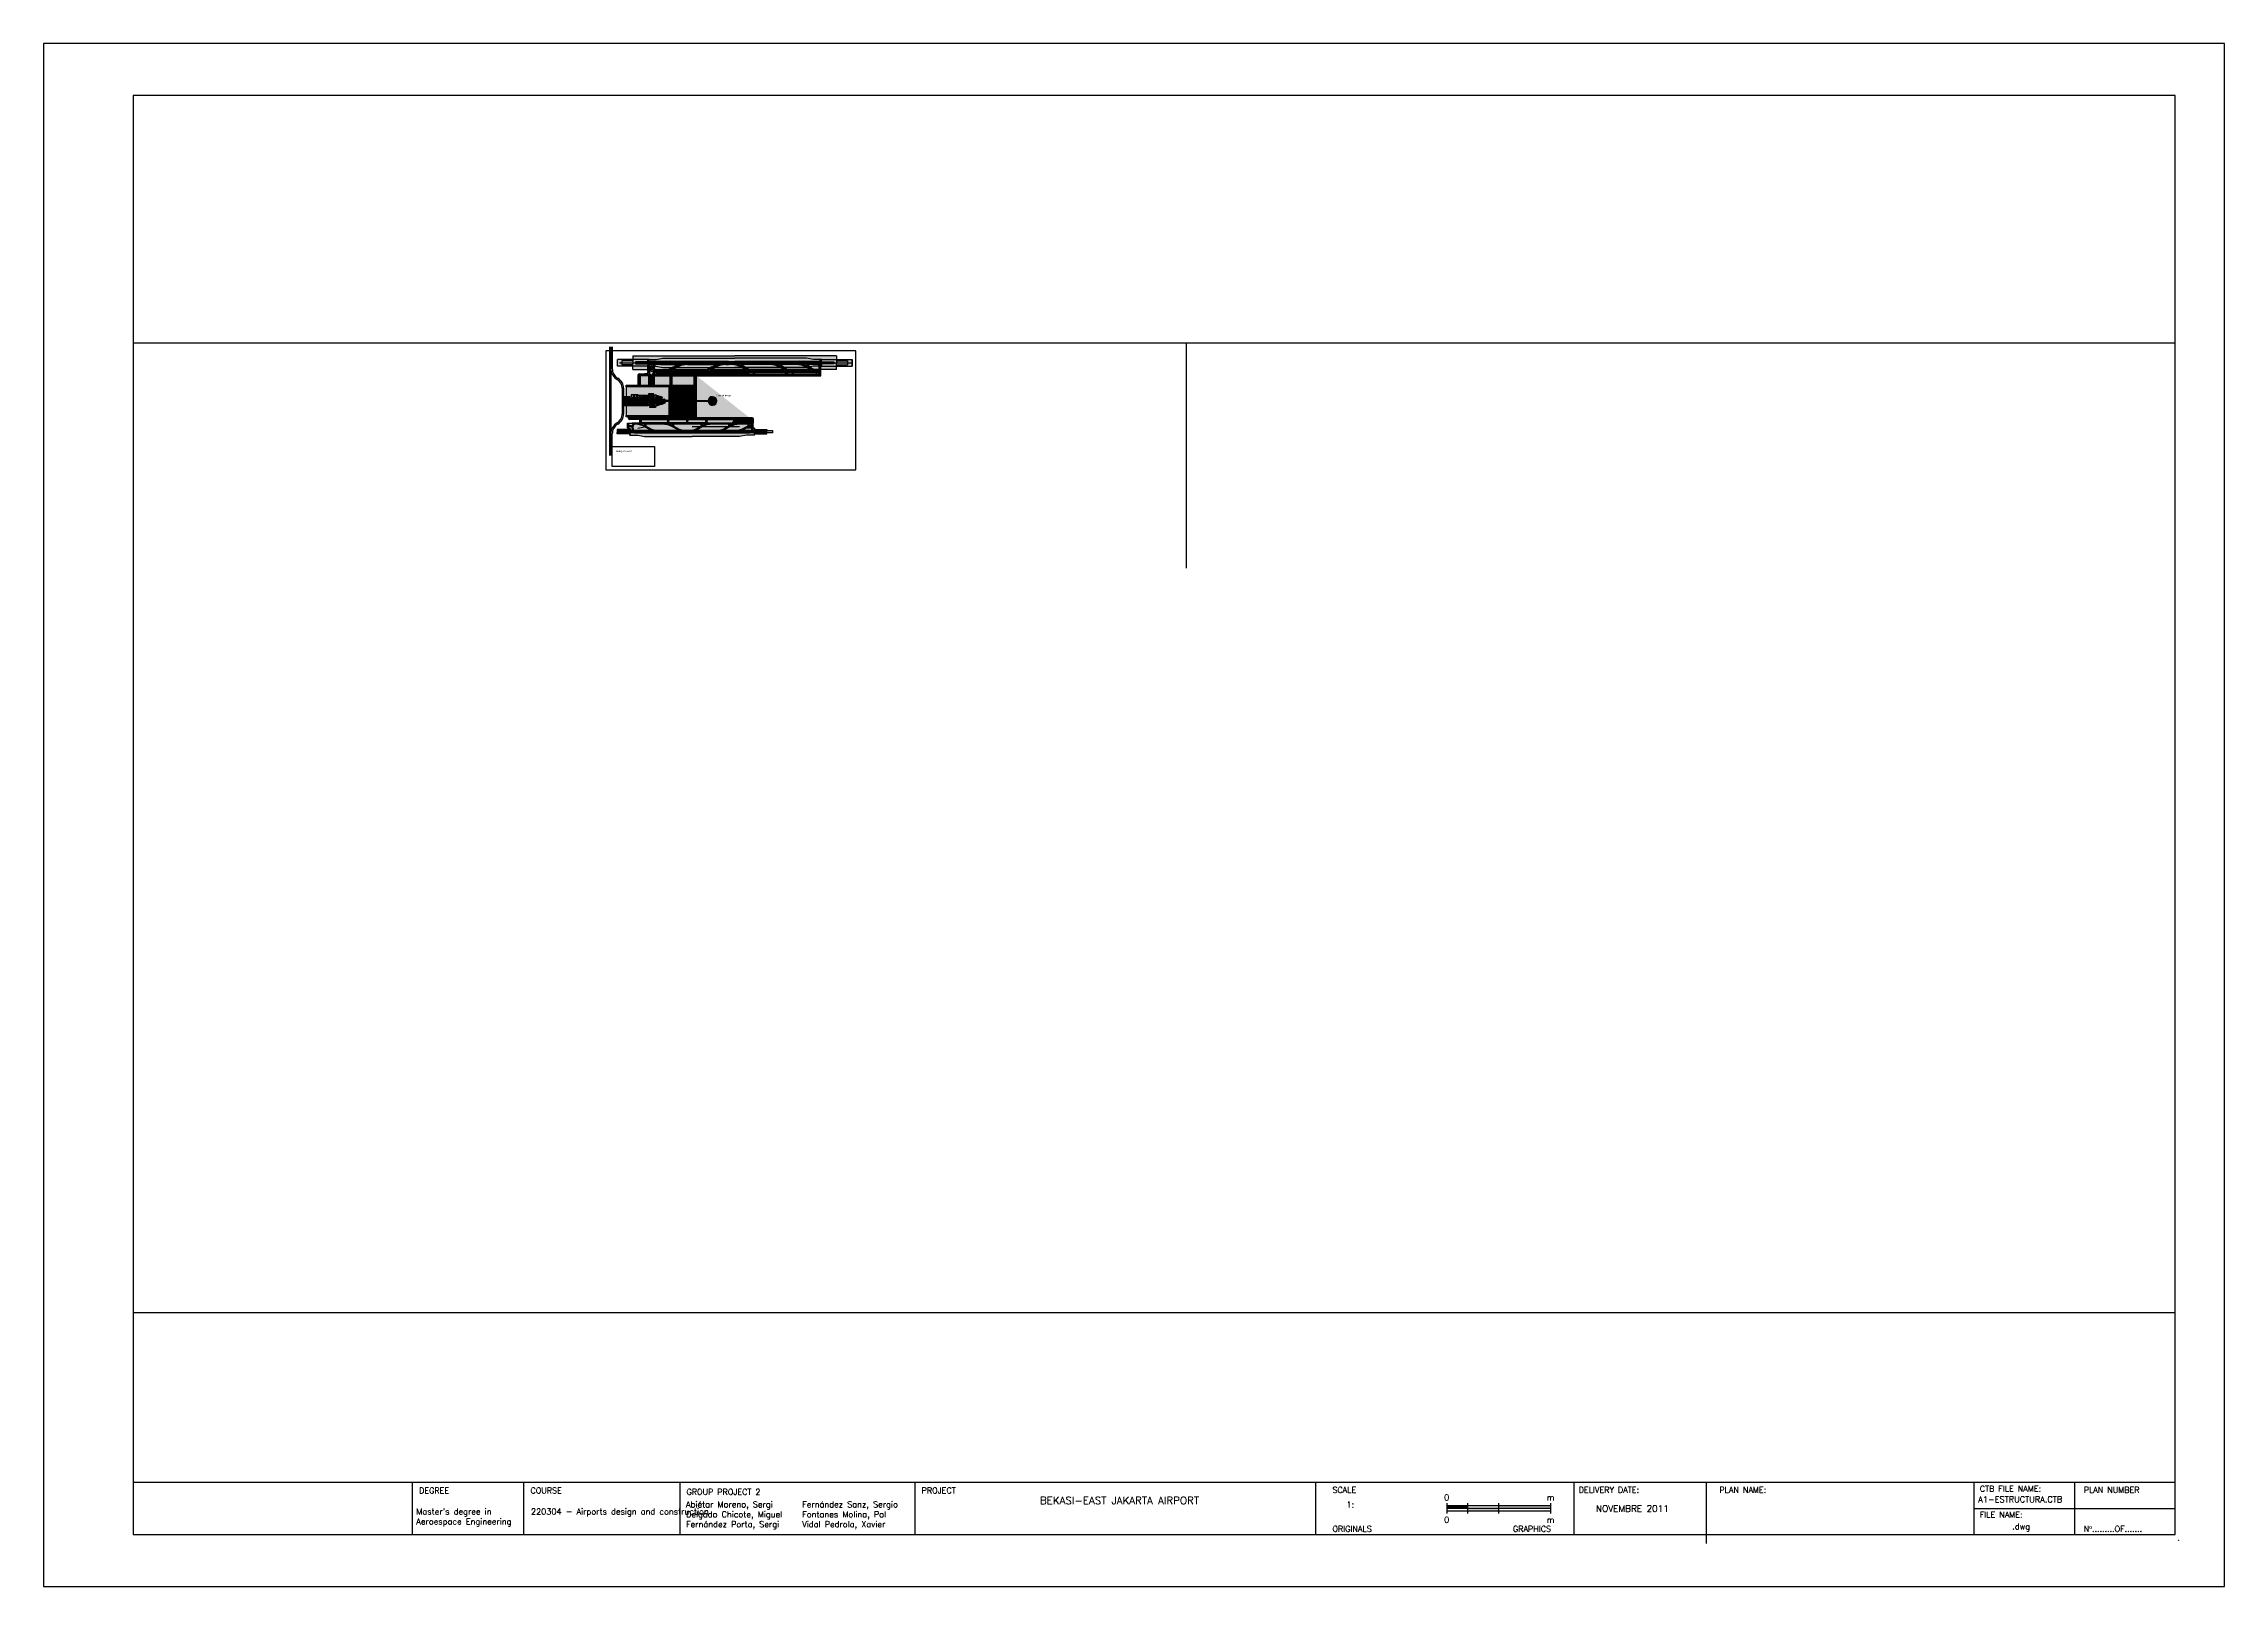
# Paper-space layout 'Layout1' of a CAD drawing. Header units: millimetres. Extents: x 0 to 84, y 0 to 59.4.
# The model-space entities are those that its viewports show. They can reach past a viewport. Long polylines and large blocks are cut down to what shows.
import ezdxf
from ezdxf.enums import TextEntityAlignment as Align

# ---------------------------------------------------------------- set-up
doc = ezdxf.new("R2010")
doc.units = ezdxf.units.MM
for name, pattern in [('ACAD_ISO02W100', [15, 12, -3]), ('CENTER', [2, 1.25, -0.25, 0.25, -0.25]), ('HIDDENBERNUZ', [0.3, 0.2, -0.1]), ('JIS_02_0.7', [1.35, 0.75, -0.6]), ('M-1.1', [1.8, 0.9, -0.9])]:
    doc.linetypes.add(name, pattern=pattern)
for name, color, linetype in [('01C', 30, 'Continuous'), ('02D', 6, 'HIDDENBERNUZ'), ('0fingers', 1, 'Continuous'), ('0parquing', 40, 'HIDDENBERNUZ'), ('4E', 7, 'Continuous'), ('_coberta', 7, 'Continuous'), ('_llegendes', 7, 'Continuous'), ('Background', 7, 'Continuous'), ('Baliz', 7, 'Continuous'), ('estacionament', 50, 'Continuous'), ('Lines Runway', 7, 'Continuous'), ('NoUSAR', 7, 'Continuous'), ('Parada interm', 50, 'Continuous'), ('Reparacio eixos', 7, 'Continuous'), ('RUNWAYS', 7, 'Continuous'), ('RUNWAYS SINGLE WAY', 7, 'Continuous'), ('SERV8', 1, 'Continuous'), ('some rotuls', 7, 'Continuous'), ('TAXIWAYS', 7, 'Continuous')]:
    doc.layers.add(name, color=color, linetype=linetype)
doc.layers.add('0autopista', color=200, linetype='Continuous', plot=False)
doc.layers.add('viewport', color=241, linetype='Continuous', plot=False)
doc.styles.add('SIMPLEX', font='SIMPLEX.SHX', dxfattribs={"height": 2.25})
doc.styles.get("Standard").update_dxf_attribs({"font": 'arial.ttf'})
doc.styles.add('SUBTITOL', font='SIMPLEX.shx', dxfattribs={"height": 2})
doc.styles.add('TITOL', font='SIMPLEX.SHX', dxfattribs={"height": 2.3})
doc.dimstyles.new('ISO-25', dxfattribs={"dimtxt": 2.5, "dimasz": 2.5, "dimexe": 1.25, "dimexo": 0.625, "dimtad": 1, "dimtxsty": 'Standard', "dimcen": 2.5, "dimadec": 0, "dimazin": 0, "dimtfac": 1, "dimtmove": 0, "dimatfit": 3, "dimfxl": 1, "dimarcsym": 0})
picture_1 = doc.add_image_def('image1.png', size_in_pixel=(185, 74))
picture_2 = doc.add_image_def('image2.png', size_in_pixel=(108, 63))
picture_3 = doc.add_image_def('image3.png', size_in_pixel=(95, 67))
picture_4 = doc.add_image_def('image4.png', size_in_pixel=(95, 56))
picture_5 = doc.add_image_def('image5.png', size_in_pixel=(109, 65))
picture_6 = doc.add_image_def('image6.png', size_in_pixel=(243, 62))
picture_7 = doc.add_image_def('image7.png', size_in_pixel=(273, 62))
picture_8 = doc.add_image_def('image8.png', size_in_pixel=(273, 62))
picture_9 = doc.add_image_def('image9.png', size_in_pixel=(207, 69))
picture_10 = doc.add_image_def('image10.png', size_in_pixel=(174, 240))
picture_11 = doc.add_image_def('image11.jpg', size_in_pixel=(124, 77))
picture_12 = doc.add_image_def('image12.png', size_in_pixel=(122, 75))
picture_13 = doc.add_image_def('image13.png', size_in_pixel=(122, 75))
picture_14 = doc.add_image_def('image14.png', size_in_pixel=(122, 75))
picture_15 = doc.add_image_def('image15.png', size_in_pixel=(174, 240))
picture_16 = doc.add_image_def('image16.png', size_in_pixel=(122, 75))
picture_17 = doc.add_image_def('image17.png', size_in_pixel=(122, 75))
picture_18 = doc.add_image_def('image18.png', size_in_pixel=(122, 75))
picture_19 = doc.add_image_def('image19.png', size_in_pixel=(122, 75))
picture_20 = doc.add_image_def('image20.png', size_in_pixel=(122, 75))
picture_21 = doc.add_image_def('image21.png', size_in_pixel=(174, 240))
picture_22 = doc.add_image_def('image22.png', size_in_pixel=(174, 240))
picture_23 = doc.add_image_def('image23.png', size_in_pixel=(122, 75))
picture_24 = doc.add_image_def('image24.png', size_in_pixel=(122, 75))
picture_25 = doc.add_image_def('image25.png', size_in_pixel=(122, 75))
picture_26 = doc.add_image_def('image26.png', size_in_pixel=(122, 75))
picture_27 = doc.add_image_def('image27.png', size_in_pixel=(122, 75))
picture_28 = doc.add_image_def('image28.png', size_in_pixel=(122, 75))
picture_29 = doc.add_image_def('image29.png', size_in_pixel=(174, 240))
picture_30 = doc.add_image_def('image30.png', size_in_pixel=(122, 75))
picture_31 = doc.add_image_def('image31.png', size_in_pixel=(122, 75))
picture_32 = doc.add_image_def('image32.png', size_in_pixel=(122, 75))
picture_33 = doc.add_image_def('image33.png', size_in_pixel=(122, 75))
picture_34 = doc.add_image_def('image34.png', size_in_pixel=(122, 75))
pattern_1 = [(0, (0, 0), (0, 6.985), [5.08, -1.905]), (90, (0, 0), (-6.985, 4e-16), [5.08, -1.905])]
pattern_2 = [(0, (1511.985, -438.16), (0, 6.985), [5.08, -1.905]), (90, (1511.985, -438.16), (-6.985, 4e-16), [5.08, -1.905])]

# ---------------------------------------------------------------- blocks, each defined once
blk = doc.blocks.new('A$C69FA47A9')
at = {"layer": '_llegendes', "color": 2, "style": 'SIMPLEX'}
blk.add_text('A1-ESTRUCTURA.CTB', height=0.23, dxfattribs=at).set_placement((0.159, -0.766))
blk = doc.blocks.new('A$C304A3A8B')
at = {"layer": '_llegendes', "color": 8}
for p, q in [((84, 59.4), (0, 59.4)), ((84, 59.4), (0, 59.4)), ((0, 59.4), (0, 0)), ((84, 0), (84, 59.4)), ((84, 0), (84, 59.4)), ((0, 0), (84, 0))]:
    blk.add_line(p, q, dxfattribs=at)
at = {"layer": '_llegendes', "color": 5}
for p, q in [((82.099, 57.399), (3.45, 57.399)), ((3.45, 57.399), (3.45, 2.001)), ((82.099, 2.001), (82.099, 57.399)), ((82.099, 4.001), (3.45, 4.001)), ((14.209, 2.001), (14.209, 4.001)), ((18.5, 2.001), (18.5, 4.001)), ((24.514, 2.001), (24.514, 4.001)), ((33.576, 2.001), (33.576, 4.001)), ((49.009, 2.001), (49.009, 4.001)), ((58.949, 2.001), (58.949, 4.001)), ((64.05, 2.001), (64.05, 4.001)), ((74.361, 2.001), (74.361, 4.001)), ((78.24, 2.001), (78.24, 4.001)), ((74.361, 3.001), (82.099, 3.001)), ((3.45, 2.001), (82.099, 2.001))]:
    blk.add_line(p, q, dxfattribs=at)
at = {"layer": '_llegendes', "color": 1}
for p, q in [((54.044, 3.201), (54.044, 2.801)), ((58.044, 3.101), (54.044, 3.101)), ((58.044, 3.001), (54.044, 3.001)), ((58.044, 2.901), (54.044, 2.901)), ((54.844, 3.201), (54.844, 2.801)), ((56.044, 3.201), (56.044, 2.801)), ((56.044, 3.201), (56.044, 2.801)), ((58.044, 3.201), (58.044, 2.801)), ((58.044, 3.201), (58.044, 2.801)), ((64.05, 1.652), (64.05, 2.001))]:
    blk.add_line(p, q, dxfattribs=at)
at = {"layer": '_llegendes', "color": 7}
blk.add_circle((82.23, 1.77), 0.00499, dxfattribs=at)
at = {"layer": '_llegendes', "color": 4}
for points in [[(54.044, 3.101), (54.844, 3.101), (54.044, 3.001), (54.844, 3.001)], [(54.844, 3.001), (56.044, 3.001), (54.844, 2.901), (56.044, 2.901)], [(56.044, 3.101), (58.044, 3.101), (56.044, 3.001), (58.044, 3.001)]]:
    blk.add_solid(points, dxfattribs=at)
at = {"layer": '01C'}
blk.add_blockref('A$C69FA47A9', (74.361, 4.001), dxfattribs=at)
at = {"layer": '_llegendes', "color": 1, "style": 'SIMPLEX'}
for s, p in [('DEGREE', (14.463, 3.576)), ('COURSE', (18.754, 3.576)), ('GROUP PROJECT 2', (24.764, 3.526)), ('PROJECT', (33.82, 3.581)), ('SCALE', (49.644, 3.601)), ('DELIVERY DATE:', (59.128, 3.601)), ('PLAN NAME:', (64.548, 3.601)), ('CTB FILE NAME:', (74.577, 3.648)), ('PLAN NUMBER', (78.583, 3.601)), ('FILE NAME:', (74.577, 2.648)), ('ORIGINALS', (49.644, 2.101)), ('Nº.........OF.......', (78.583, 2.101))]:
    blk.add_text(s, height=0.225, dxfattribs=at).set_placement(p)
blk.add_text('GRAPHICS', height=0.225, dxfattribs=at).set_placement((58.063, 2.101), align=Align.RIGHT)
at = {"layer": '_llegendes', "color": 3, "insert": (41.44, 3.452), "char_height": 0.29, "width": 14.77143, "attachment_point": 2, "style": 'SIMPLEX'}
blk.add_mtext('BEKASI-EAST JAKARTA AIRPORT', dxfattribs=at)
at = {"layer": '_llegendes', "color": 2, "char_height": 0.23, "width": 7.61274, "attachment_point": 1, "style": 'SIMPLEX'}
for s, insert in [("Master's degree in\\PAeroespace Engineering", (14.355, 2.995)), ('220304 - Airports design and construction', (18.771, 2.995)), ('Abiétar Moreno, Sergi\\PDelgado Chicote, Miguel\\PFernández Porta, Sergi', (24.744, 3.272)), ('Fernández Sanz, Sergio\\PFontanes Molina, Pol\\PVidal Pedrola, Xavier', (29.217, 3.272))]:
    blk.add_mtext(s, dxfattribs=dict(at, insert=insert))
at = {"layer": '_llegendes', "color": 2}
for tag, height, style, p in [('H0', 0.23, 'SIMPLEX', (54.044, 3.31)), ('H1', 0.23, 'SIMPLEX', (54.844, 3.31)), ('H2', 0.23, 'SIMPLEX', (56.044, 3.31)), ('H3', 0.23, 'SIMPLEX', (58.044, 3.311)), ('C_ESCALA', 0.23, 'SIMPLEX', (50.332, 3.032)), ('C_ESCALA', 0.23, 'SIMPLEX', (50.332, 2.568)), ('H4', 0.23, 'SIMPLEX', (54.044, 2.451)), ('H5', 0.23, 'SIMPLEX', (54.854, 2.451)), ('H6', 0.23, 'SIMPLEX', (56.047, 2.451)), ('H7', 0.23, 'SIMPLEX', (58.044, 2.451)), ('10-12-2017', 0.25, 'TITOL', (61.198, 2.87)), ('A1', 0.23, 'SIMPLEX', (52.13, 2.122)), ('C_NOM_DEL_PLANOL_3', 0.2, 'SUBTITOL', (69.101, 2.255)), ('C_NOM_FITXER', 0.23, 'TITOL', (76.174, 2.191))]:
    blk.add_attdef(tag, text='', height=height, dxfattribs=dict(at, style=style)).set_placement(p, align=Align.CENTER)
at = {"layer": '_llegendes', "color": 4, "style": 'TITOL'}
for tag, height, p in [('C_PLANOL_NUMERO', 0.23, (80.192, 3.164)), ('C_NOM_DEL_PLANOL_1', 0.25, (69.101, 3.073))]:
    blk.add_attdef(tag, text='', height=height, dxfattribs=at).set_placement(p, align=Align.CENTER)
at = {"layer": '_llegendes', "color": 3, "style": 'SUBTITOL'}
blk.add_attdef('C_NOM_PLANOL_2', text='', height=0.2, dxfattribs=at).set_placement((69.101, 2.607), align=Align.CENTER)
at = {"layer": '_llegendes', "color": 2, "style": 'TITOL'}
for tag, p in [('C_NUMERO_FULL', (79.619, 2.191)), ('C_NUMERO_TOTAL_FULLS', (80.984, 2.177))]:
    blk.add_attdef(tag, p, '', height=0.23, dxfattribs=at)
blk = doc.blocks.new('7378w')
blk.add_line((382, 75), (382, 75))
for points, const_width in [([(0, 0, -0.2046488), (33, 24, -0.0643353), (210, 68, -0.0182022), (373, 75), (516, 75)], 5), ([(0, 0, 0.2046488), (33, -24, 0.0643353), (210, -68, 0.0182022), (373, -75), (880, -75), (1074, -75), (1126, -75), (1151, -74), (1165, -74), (1182, -73), (1198, -72), (1219, -69), (1232, -68), (1247, -66), (1266, -63), (1289, -58), (1320, -52), (1331, -50), (1468, -13), (1475, -11), (1484, -8), (1487, -7), (1490, -5), (1493, -3), (1495, 0)], 5), ([(645, 152, -0.0757572), (530, 153, -0.067089), (527, 227, -0.1282779), (695, 224)], 3), ([(675, 195, 0.0570653), (575, 194, 0.3977814), (579, 186, 0.0196715), (665, 181, 0.0140188)], 3), ([(592, 76), (692, 218), (824, 475), (910, 642), (927, 670), (929, 672, -0.2381853), (997, 706), (1026, 706, 0.0790322), (981, 682, 0.1162613), (973, 668), (844, 220), (844, 76)], 5), ([(645, -152, 0.0757572), (530, -153, 0.067089), (527, -227, 0.1282779), (695, -224)], 3), ([(675, -195, -0.0570653), (575, -194, -0.3977814), (579, -186, -0.0196715), (665, -181, -0.0140188)], 3), ([(592, -76), (692, -218), (824, -475), (910, -642), (927, -670), (929, -672, 0.2381853), (997, -706), (1026, -706, -0.0790322), (981, -682, -0.1162613), (973, -668), (844, -220), (844, -76)], 5)]:
    blk.add_lwpolyline(points, format="xyb", dxfattribs=dict(const_width=const_width))
at = {"linetype": 'CENTER', "ltscale": 48}
blk.add_lwpolyline([(0, 0), (373, 0), (880, 0), (1495, 0)], dxfattribs=at)
for points in [[(73, 0), (90, 32), (113, 41), (135, 46), (136, 41), (116, 36), (97, 28), (87, 0)], [(73, 0), (90, -32), (113, -41), (135, -46), (136, -41), (116, -36), (97, -28), (87, 0)], [(161, 17), (161, 0)], [(161, -17), (161, 0)], [(167, 61), (201, 66), (202, 56), (169, 50), (167, 61)], [(738, 112), (809, 112)], [(775, 145), (775, 77)], [(775, 38), (775, -38)], [(167, -61), (201, -66), (202, -56), (169, -50), (167, -61)], [(738, -112), (809, -112)], [(775, -145), (775, -77)]]:
    blk.add_lwpolyline(points)
for points in [[(150, 4), (172, 4), (172, 11), (150, 11)], [(312, 73), (312, 61), (360, 61), (360, 74)], [(755, 133), (795, 133), (795, 121), (755, 121)], [(755, 90), (795, 90), (795, 102), (755, 102)], [(1074, 75), (1074, 62), (1122, 62), (1122, 75)], [(1240, 67), (1237, 54), (1265, 50), (1267, 63)], [(150, -4), (172, -4), (172, -11), (150, -11)], [(755, -90), (795, -90), (795, -102), (755, -102)], [(755, -133), (795, -133), (795, -121), (755, -121)], [(1240, -67), (1237, -54), (1265, -50), (1267, -63)]]:
    blk.add_lwpolyline(points, close=True)
for points, const_width in [([(516, 75), (880, 75), (1076, 75), (1126, 75), (1151, 74), (1165, 74), (1182, 73), (1198, 72), (1219, 69), (1232, 68), (1247, 66), (1266, 63), (1289, 58), (1320, 52), (1331, 50), (1468, 13), (1475, 11), (1484, 8), (1487, 7), (1490, 5), (1493, 3), (1495, 0)], 2), ([(1191, 0), (1193, 3), (1197, 5), (1204, 8), (1214, 10), (1229, 13), (1247, 15), (1273, 15), (1320, 15), (1365, 13), (1391, 11), (1425, 8), (1450, 6), (1506, 0)], 3), ([(1191, 0), (1193, -3), (1197, -5), (1204, -8), (1214, -10), (1229, -13), (1247, -15), (1273, -15), (1320, -15), (1365, -13), (1391, -11), (1425, -8), (1450, -6), (1506, 0)], 3)]:
    blk.add_lwpolyline(points, dxfattribs=dict(const_width=const_width))
at = {"const_width": 5}
for points in [[(1331, 50), (1468, 13), (1511, 148), (1554, 283), (1527, 283, 0.1971251), (1482, 259)], [(1331, -50), (1468, -13), (1511, -148), (1554, -283), (1527, -283, -0.1971251), (1482, -259)]]:
    blk.add_lwpolyline(points, format="xyb", close=True, dxfattribs=at)
at = {"layer": 'SERV8', "const_width": 5.5}
for points in [[(99, 37, 1), (105, 37, 1)], [(614, 36, 1), (620, 36, 1)], [(672, 0, 1), (678, 0, 1)], [(753, 303, 1), (759, 303, 1)], [(1198, 12, 1), (1204, 12, 1)], [(1134, -31, 1), (1140, -31, 1)]]:
    blk.add_lwpolyline(points, format="xyb", close=True, dxfattribs=at)
blk = doc.blocks.new('A$C1F7D3BDE')
for p, q in [((-47, 31), (-47, 12)), ((-47, 31), (-36, 31)), ((-47, 22), (0, 22)), ((-47, 12), (-35, 12)), ((-36, 31), (-23, 44)), ((-35, 12), (-22, 0)), ((-23, 44), (-1, 44)), ((-22, 0), (0, 0)), ((-1, 44), (0, 0))]:
    blk.add_line(p, q)
blk = doc.blocks.new('*U45')
at = {"layer": 'RUNWAYS', "rotation": 89}
blk.add_blockref('A$C1F7D3BDE', (23, 23), dxfattribs=at)
blk = doc.blocks.new('*U46')
at = {"layer": 'Lines Runway', "color": 0, "linetype": 'ByBlock', "lineweight": -2, "transparency": 16777216}
for p in [(0, 0), (44, 0), (88, 0), (132, 0), (176, 0)]:
    blk.add_blockref('*U45', p, dxfattribs=at)
blk = doc.blocks.new('*U47')
at = {"layer": 'RUNWAYS', "rotation": 89}
blk.add_blockref('A$C1F7D3BDE', (23, 23), dxfattribs=at)
blk = doc.blocks.new('*U48')
at = {"layer": 'Lines Runway', "color": 0, "linetype": 'ByBlock', "lineweight": -2, "transparency": 16777216}
for p in [(0, 0), (44, 0), (88, 0), (132, 0)]:
    blk.add_blockref('*U47', p, dxfattribs=at)
blk = doc.blocks.new('*U49')
at = {"layer": 'RUNWAYS', "rotation": 89}
blk.add_blockref('A$C1F7D3BDE', (23, 23), dxfattribs=at)
blk = doc.blocks.new('*U50')
at = {"layer": 'Lines Runway', "color": 0, "linetype": 'ByBlock', "lineweight": -2, "transparency": 16777216}
for p in [(0, 0), (44, 0), (88, 0), (132, 0), (176, 0)]:
    blk.add_blockref('*U49', p, dxfattribs=at)
blk = doc.blocks.new('*U52')
at = {"layer": 'RUNWAYS', "rotation": 89}
blk.add_blockref('A$C1F7D3BDE', (23, 23), dxfattribs=at)
blk = doc.blocks.new('*U51')
at = {"layer": 'Lines Runway', "color": 0, "linetype": 'ByBlock', "lineweight": -2, "transparency": 16777216}
for p in [(0, 0), (44, 0), (88, 0), (132, 0)]:
    blk.add_blockref('*U52', p, dxfattribs=at)
blk = doc.blocks.new('A$C2F211F31')
for p, q in [((-65, 63), (-66, 1)), ((-37, 0), (-66, 1)), ((-36, 63), (-65, 63)), ((0, 31), (-65, 32)), ((-15, 21), (-37, 0)), ((-15, 42), (-36, 63)), ((0, 41), (-15, 42)), ((0, 20), (-15, 21)), ((0, 41), (0, 20))]:
    blk.add_line(p, q)
blk = doc.blocks.new('PK-PETIT')
at = {"layer": '01C'}
for p, q in [((11, -15), (-20, -15)), ((11, -20), (-20, -20)), ((11, -15), (11, -20))]:
    blk.add_line(p, q, dxfattribs=at)
at = {"layer": '0fingers'}
blk.add_lwpolyline([(11, -17), (13, -17), (16, -5), (14, -5)], close=True, dxfattribs=at)
at = {"layer": '0parquing'}
for points in [[(46, -22), (24, -22), (11, -10), (0, -10), (0, 10), (11, 10), (24, 22), (46, 22), (46, -22)], [(46, 0), (0, 0)]]:
    blk.add_lwpolyline(points, dxfattribs=at)
blk = doc.blocks.new('A$C4F031390')
at = {"layer": '0parquing'}
for points in [[(32, -65), (32, -36), (10, -15), (10, 0), (-11, 0), (-11, -15), (-31, -36), (-31, -65), (32, -65)], [(0, -65), (0, 0)]]:
    blk.add_lwpolyline(points, dxfattribs=at)
blk = doc.blocks.new('A$C36DD4FB1')
at = {"layer": '0parquing'}
for points in [[(0, -40), (36, -40), (60, -11), (80, -11), (80, 11), (60, 11), (36, 40), (0, 40), (0, -40)], [(0, 0), (80, 0)]]:
    blk.add_lwpolyline(points, dxfattribs=at)
blk = doc.blocks.new('PK-GRAN1')
at = {"layer": '01C'}
for p, q in [((69, 36), (100, 36)), ((69, 31), (69, 36)), ((69, 31), (100, 31))]:
    blk.add_line(p, q, dxfattribs=at)
at = {"layer": '0fingers'}
blk.add_lwpolyline([(67, 34), (69, 33), (63, 7), (62, 7)], close=True, dxfattribs=at)
at = {"layer": '01C', "rotation": 359.977349502434}
blk.add_blockref('A$C36DD4FB1', (0, 0), dxfattribs=at)
blk = doc.blocks.new('A$C2DDF1D4E')
at = {"layer": '01C'}
h = blk.add_hatch(dxfattribs=at)
h.set_pattern_fill('ANSI31', scale=0.5, angle=225)
h.set_pattern_definition([(270, (409.0492, 8736.3902), (1.5875, -6e-16), [])])
h.paths.add_polyline_path([(-241, -55), (-221, -61), (-221, -38, 0.222843), (-183, -43), (-43, 0), (-183, 43, 0.222843), (-221, 38), (-221, 61), (-241, 55, 0.536924), (-314, 54), (-314, 39), (-753, 39), (-753, 102), (-878, 102), (-878, -103), (-753, -103), (-753, -39), (-314, -39), (-314, -54, 0.536924)])
at = {"layer": '0parquing'}
h = blk.add_hatch(dxfattribs=at)
h.set_pattern_fill('ANSI31', color=256, angle=-90)
h.set_pattern_definition([(45, (-1437.839, -1031.1967), (-2.245064, 2.245064), [])])
h.paths.add_polyline_path([(-640, 136), (-648, 136), (-648, 101), (-644, 97), (-640, 101)])
h.paths.add_polyline_path([(-568, 121), (-572, 121), (-572, 97), (-568, 101)])
h.paths.add_polyline_path([(-509, 121), (-514, 121), (-514, 92), (-512, 90), (-509, 92)])
h.paths.add_polyline_path([(-451, 121), (-459, 121), (-459, 92), (-455, 88), (-451, 92)])
h.paths.add_polyline_path([(-396, 121), (-403, 121), (-403, 92), (-399, 88), (-396, 92)])
h.paths.add_polyline_path([(-277, 158), (-285, 158), (-285, 129), (-281, 125), (-277, 129)])
h.paths.add_polyline_path([(-136, 118), (-144, 120), (-152, 92), (-150, 87), (-145, 90)])
h.paths.add_polyline_path([(-83, 101), (-91, 103), (-99, 76), (-97, 71), (-92, 73)])
h.paths.add_polyline_path([(-58, -51), (-61, -49), (-62, -52), (-56, -73), (-51, -72)])
h.paths.add_polyline_path([(-96, -62), (-98, -61), (-100, -64), (-93, -85), (-89, -84)])
h.paths.add_polyline_path([(-133, -74), (-136, -72), (-138, -75), (-131, -97), (-127, -95)])
h.paths.add_polyline_path([(-229, -117), (-231, -115), (-233, -117), (-233, -139), (-229, -139)])
h.paths.add_polyline_path([(-268, -117), (-270, -115), (-273, -117), (-273, -139), (-268, -139)])
h.paths.add_polyline_path([(-387, -80), (-389, -78), (-392, -80), (-392, -103), (-387, -103)])
h.paths.add_polyline_path([(-427, -80), (-429, -78), (-431, -80), (-431, -103), (-427, -103)])
h.paths.add_polyline_path([(-466, -80), (-468, -78), (-471, -80), (-471, -103), (-466, -103)])
h.paths.add_polyline_path([(-506, -80), (-508, -78), (-510, -80), (-510, -103), (-506, -103)])
h.paths.add_polyline_path([(-545, -80), (-547, -78), (-550, -80), (-550, -103), (-545, -103)])
h.paths.add_polyline_path([(-585, -80), (-587, -78), (-589, -80), (-589, -103), (-585, -103)])
h.paths.add_polyline_path([(-624, -80), (-626, -78), (-629, -80), (-629, -103), (-624, -103)])
h.paths.add_polyline_path([(-664, -80), (-666, -78), (-668, -80), (-668, -103), (-664, -103)])
h.paths.add_polyline_path([(-703, -80), (-705, -78), (-708, -80), (-708, -103), (-703, -103)])
at = {"layer": '_coberta'}
h = blk.add_hatch(color=256, dxfattribs=at)
h.dxf.hatch_style = 1
h.set_gradient(color1=(214, 214, 214), color2=(91, 91, 91), tint=1)
h.paths.add_polyline_path([(-753, 39), (-753, 102), (-878, 102), (-878, 39)])
h.paths.add_polyline_path([(-221, 39), (-221, 61), (-241, 55, 0.536924), (-314, 54), (-314, 39)])
h = blk.add_hatch(color=256, dxfattribs=at)
h.dxf.hatch_style = 1
h.set_gradient(color1=(91, 91, 91), color2=(214, 214, 214), tint=1, name='CYLINDER')
h.paths.add_polyline_path([(-221, -39), (-221, -38, 0.222843), (-183, -43), (-43, 0), (-183, 43, 0.222843), (-221, 38), (-221, 39), (-878, 39), (-878, -39)])
h = blk.add_hatch(color=256, dxfattribs=at)
h.dxf.hatch_style = 1
h.set_gradient(color1=(91, 91, 91), color2=(214, 214, 214), tint=1)
h.paths.add_polyline_path([(-241, -55), (-221, -61), (-221, -39), (-314, -39), (-314, -54, 0.536924)])
h.paths.add_polyline_path([(-753, -103), (-753, -39), (-878, -39), (-878, -103)])
at = {"layer": '01C'}
for p, q in [((-518, 67), (-513, 67)), ((-518, 67), (-518, 36)), ((-513, 67), (-513, 36)), ((-460, 67), (-455, 67)), ((-460, 67), (-460, 36)), ((-455, 67), (-455, 36)), ((-405, 67), (-400, 67)), ((-405, 67), (-405, 36)), ((-400, 67), (-400, 36)), ((-349, 67), (-344, 67)), ((-349, 67), (-349, 36)), ((-344, 67), (-344, 36)), ((-286, 104), (-281, 104)), ((-286, 104), (-286, 72)), ((-281, 104), (-281, 73)), ((-231, 104), (-231, 57)), ((-231, 104), (-226, 104)), ((-226, 104), (-226, 59)), ((-161, 69), (-170, 39)), ((-156, 68), (-165, 37)), ((-161, 69), (-156, 68)), ((-103, 51), (-112, 21)), ((-108, 53), (-103, 51)), ((-55, 36), (-64, 6)), ((-50, 35), (-59, 5)), ((-55, 36), (-50, 35)), ((-310, -104), (-310, -58)), ((-305, -104), (-310, -104)), ((-305, -104), (-305, -63)), ((-270, -104), (-270, -72)), ((-265, -104), (-270, -104)), ((-265, -104), (-265, -71)), ((-231, -104), (-231, -57)), ((-226, -104), (-231, -104)), ((-226, -104), (-226, -59)), ((-177, -74), (-186, -44)), ((-172, -73), (-181, -42)), ((-172, -73), (-177, -74))]:
    blk.add_line(p, q, dxfattribs=at)
at = {"layer": '02D'}
for p, q in [((-753, 100), (-748, 100)), ((-748, 100), (-748, 61)), ((-360, 56), (-743, 56)), ((-137, 50), (-212, 73)), ((-38, 19), (-137, 50)), ((-753, -100), (-748, -100)), ((-748, -100), (-748, -61)), ((-360, -56), (-743, -56)), ((-137, -50), (-212, -73)), ((-38, -19), (-137, -50))]:
    blk.add_line(p, q, dxfattribs=at)
blk.add_circle((0, 0), 26.5, dxfattribs=at)
for centre, radius, start, end in [((-743, 61), 5, 180, 270), ((-381, 125), 71.8, 287.0461, 302.4234), ((-213, -104), 213, 118.407, 127.5913), ((-273, 12), 81.5, 57.6934, 119.9716), ((-199, 127), 55.5, 235.6626, 256.1764), ((-743, -61), 5, 90, 180), ((-381, -125), 71.8, 57.5766, 72.9539), ((-213, 104), 213, 232.4087, 241.593), ((-273, -12), 81.5, 240.0284, 302.3066), ((-199, -127), 55.5, 103.8236, 124.3374)]:
    blk.add_arc(centre, radius, start, end, dxfattribs=at)
at = {"layer": '0fingers'}
for points in [[(-516, 69), (-516, 67), (-534, 73), (-534, 74)], [(-458, 69), (-458, 67), (-476, 73), (-476, 74)], [(-402, 69), (-403, 67), (-421, 73), (-420, 74)], [(-347, 69), (-347, 67), (-365, 73), (-365, 74)], [(-284, 106), (-284, 104), (-303, 110), (-302, 111)], [(-228, 106), (-229, 104), (-247, 110), (-247, 111)], [(-158, 70), (-159, 68), (-175, 79), (-174, 80)], [(-105, 54), (-106, 52), (-122, 63), (-121, 64)], [(-52, 37), (-53, 36), (-69, 46), (-68, 48)], [(-307, -104), (-307, -106), (-295, -109), (-295, -107)], [(-267, -104), (-268, -106), (-256, -109), (-255, -107)], [(-228, -104), (-228, -106), (-216, -109), (-216, -107)], [(-174, -73), (-174, -75), (-162, -74), (-162, -72)]]:
    blk.add_lwpolyline(points, close=True, dxfattribs=at)
at = {"layer": '0parquing'}
for points in [[(-312, -139), (-312, -117), (-300, -104), (-300, -93), (-281, -93), (-281, -104), (-268, -117), (-268, -139), (-312, -139)], [(-290, -139), (-290, -93)], [(-273, -139), (-273, -117), (-260, -104), (-260, -93), (-241, -93), (-241, -104), (-229, -117), (-229, -139), (-273, -139)], [(-251, -139), (-251, -93)], [(-233, -139), (-233, -117), (-221, -104), (-221, -93), (-202, -93), (-202, -104), (-189, -117), (-189, -139), (-233, -139)], [(-211, -139), (-211, -93)], [(-169, -108), (-175, -87), (-167, -71), (-171, -60), (-152, -54), (-149, -65), (-133, -74), (-127, -95), (-169, -108)], [(-148, -102), (-161, -57)]]:
    blk.add_lwpolyline(points, dxfattribs=at)
at = {"layer": '_coberta'}
blk.add_lwpolyline([(-221, -61), (-241, -55, -0.536924), (-314, -54), (-314, -39), (-753, -39), (-753, -103), (-878, -103), (-878, 102), (-753, 102), (-753, 39), (-314, 39), (-314, 54, -0.536924), (-241, 55), (-221, 61), (-221, 38, -0.222843), (-183, 43), (-43, 0), (-183, -43, -0.222843), (-221, -38)], format="xyb", close=True, dxfattribs=at)
at = {"layer": '01C'}
for name, p, rotation in [('PK-GRAN1', (-680, 136), 270), ('PK-GRAN1', (-608, 136), 270), ('A$C4F031390', (-541, 56), 179.9999999999355), ('A$C4F031390', (-483, 56), 179.9999999999355), ('A$C4F031390', (-427, 56), 179.9999999999355), ('A$C4F031390', (-372, 56), 179.9999999999355), ('A$C4F031390', (-309, 93), 179.9999999999355), ('A$C4F031390', (-253, 93), 179.9999999999355), ('A$C4F031390', (-186, 65), 162.9045363778893), ('A$C4F031390', (-133, 48), 162.9045363778893), ('A$C4F031390', (-80, 32), 162.9045363778893), ('PK-PETIT', (-48, -22), 287.0954636220391), ('PK-PETIT', (-725, -56), 270), ('PK-PETIT', (-686, -56), 270), ('PK-PETIT', (-646, -56), 270), ('PK-PETIT', (-607, -56), 270), ('PK-PETIT', (-567, -56), 270), ('PK-PETIT', (-528, -56), 270), ('PK-PETIT', (-488, -56), 270), ('PK-PETIT', (-449, -56), 270), ('PK-PETIT', (-409, -56), 270), ('PK-PETIT', (-370, -56), 270), ('PK-PETIT', (-124, -46), 287.0954636220391), ('PK-PETIT', (-86, -34), 287.0954636220391)]:
    blk.add_blockref(name, p, dxfattribs=dict(at, rotation=rotation))
blk = doc.blocks.new('*D124')
at = {"layer": 'Baliz', "color": 0, "lineweight": -2, "transparency": 16777216}
for p, q in [((962, 1363), (962, 1367)), ((965, 1366), (969, 1366)), ((971, 1363), (971, 1367))]:
    blk.add_line(p, q, dxfattribs=at)
at = {"layer": 'Baliz', "color": 0, "transparency": 16777216}
for points in [[(965, 1366), (965, 1365), (962, 1366)], [(969, 1366), (969, 1365), (971, 1366)]]:
    blk.add_solid(points, dxfattribs=at)
at = {"layer": 'Defpoints', "color": 0, "transparency": 16777216}
for p in [(962, 1362), (971, 1366), (971, 1362)]:
    blk.add_point(p, dxfattribs=at)
at = {"layer": 'Baliz', "color": 0, "transparency": 16777216, "insert": (967, 1368), "char_height": 2.5, "attachment_point": 5}
blk.add_mtext('9', dxfattribs=at)
blk = doc.blocks.new('*U105')
at = {"layer": 'Baliz'}
blk.add_lwpolyline([(-2, 0.1), (2, 0.1), (2, -0.1), (-2, -0.1)], close=True, dxfattribs=at)
blk = doc.blocks.new('*U106')
at = {"layer": 'Baliz', "color": 0, "linetype": 'ByBlock', "lineweight": -2, "transparency": 16777216}
for p in [(0, 0), (0, -30), (0, -60), (0, -90), (0, -120), (0, -150), (0, -180), (0, -210), (0, -240), (0, -270), (0, -300)]:
    blk.add_blockref('*U105', p, dxfattribs=at)
blk = doc.blocks.new('*U107')
at = {"layer": 'Baliz', "transparency": 33554687}
h = blk.add_hatch(color=256, dxfattribs=at)
h.dxf.hatch_style = 1
h.set_gradient(color1=(255, 255, 255), color2=(147, 149, 152), name='INVCURVED')
h.paths.add_polyline_path([(2, 0.1), (-2, 0.1), (-2, -0.1), (2, -0.1)])
blk = doc.blocks.new('*U108')
at = {"layer": 'Baliz', "color": 0, "linetype": 'ByBlock', "lineweight": -2, "transparency": 16777216}
for p in [(0, 0), (22, 0)]:
    blk.add_blockref('*U107', p, dxfattribs=at)
blk = doc.blocks.new('*U109')
at = {"layer": 'Baliz', "transparency": 33554687}
h = blk.add_hatch(color=256, dxfattribs=at)
h.dxf.hatch_style = 1
h.set_gradient(color1=(255, 0, 0), color2=(153, 27, 30), name='INVCURVED')
h.paths.add_polyline_path([(2, 0.1), (-2, 0.1), (-2, -0.1), (2, -0.1)])
blk = doc.blocks.new('*U110')
at = {"layer": 'Baliz', "color": 0, "linetype": 'ByBlock', "lineweight": -2, "transparency": 16777216}
for p in [(0, 0), (22, 0), (0, -30), (0, -60), (0, -90), (0, -120), (0, -150), (0, -180), (0, -210), (0, -240), (22, -30), (22, -60), (22, -90), (22, -120), (22, -150), (22, -180), (22, -210), (22, -240)]:
    blk.add_blockref('*U109', p, dxfattribs=at)
blk = doc.blocks.new('*U119')
at = {"layer": 'Baliz', "transparency": 33554687}
h = blk.add_hatch(color=256, dxfattribs=at)
h.dxf.hatch_style = 1
h.set_gradient(color1=(255, 0, 0), color2=(153, 27, 30), name='INVSPHERICAL')
h.paths.add_polyline_path([(-0.5, 0, 1), (0.5, 0, 1)])
at = {"layer": 'Baliz'}
blk.add_circle((0, 0), 0.5, dxfattribs=at)
blk = doc.blocks.new('*U120')
at = {"layer": 'Baliz', "color": 0, "linetype": 'ByBlock', "lineweight": -2, "transparency": 16777216}
for p in [(-50, 120), (-50, 60), (-50, 0), (0, 120), (0, 60), (0, 0)]:
    blk.add_blockref('*U119', p, dxfattribs=at)
blk = doc.blocks.new('*U115')
at = {"layer": 'Baliz'}
blk.add_blockref('*U120', (25, -60), dxfattribs=at)
blk = doc.blocks.new('*U116')
at = {"layer": 'Baliz', "color": 0, "linetype": 'ByBlock', "lineweight": -2, "transparency": 16777216}
for p in [(0, 1560), (0, 1500), (0, 1440), (0, 1380), (0, 1320), (0, 1260), (0, 1200), (0, 1140), (0, 1080), (0, 1020), (0, 960), (0, 900), (0, 840), (0, 780), (0, 720), (0, 660), (0, 600), (0, 540), (0, 480), (0, 420), (0, 0), (0, 360), (0, 300), (0, 240), (0, 180), (0, 120), (0, 60)]:
    blk.add_blockref('*U115', p, dxfattribs=at)
blk = doc.blocks.new('*U117')
at = {"layer": 'Baliz', "transparency": 33554687}
h = blk.add_hatch(color=256, dxfattribs=at)
h.dxf.hatch_style = 1
h.set_gradient(color1=(255, 255, 255), color2=(147, 149, 152), name='INVCURVED')
h.paths.add_polyline_path([(0, 0), (-2, 0), (-2, 0), (0, 0)])
h.paths.add_polyline_path([(2, 0), (0, 0), (0, 0), (2, 0)])
h = blk.add_hatch(color=256, dxfattribs=at)
h.dxf.hatch_style = 1
h.set_gradient(color1=(255, 255, 255), color2=(147, 149, 152), name='INVCURVED')
h.paths.add_polyline_path([(-2, 0), (-2, 0), (-2, 0), (-2, 0)])
blk = doc.blocks.new('*U118')
at = {"layer": 'Baliz', "color": 0, "linetype": 'ByBlock', "lineweight": -2, "transparency": 16777216}
for p in [(0, 270), (0, 240), (0, 210), (0, 180), (0, 150), (0, 120), (0, 90), (0, 60), (0, 30), (0, 0), (22, 270), (22, 240), (22, 210), (22, 180), (22, 150), (22, 120), (22, 90), (22, 60), (22, 30), (22, 0)]:
    blk.add_blockref('*U117', p, dxfattribs=at)
blk = doc.blocks.new('*U113')
at = {"layer": 'Baliz'}
blk.add_blockref('*U118', (-11, -135), dxfattribs=at)
blk = doc.blocks.new('*U114')
at = {"layer": 'Baliz', "color": 0, "linetype": 'ByBlock', "lineweight": -2, "transparency": 16777216}
for p in [(0, 570), (0, 540), (0, 510), (0, 480), (0, 450), (0, 420), (0, 390), (0, 360), (0, 330), (0, 300), (0, 270), (0, 240), (0, 210), (0, 180), (0, 150), (0, 120), (0, 90), (0, 60), (0, 30), (0, 0)]:
    blk.add_blockref('*U113', p, dxfattribs=at)
blk = doc.blocks.new('*U121')
at = {"layer": 'Baliz', "transparency": 33554687}
h = blk.add_hatch(color=256, dxfattribs=at)
h.dxf.hatch_style = 1
h.set_gradient(color1=(205, 32, 39), name='INVCURVED')
h.paths.add_polyline_path([(0.5, 0.5), (-0.5, 0.5), (-0.5, -0.5), (0.5, -0.5)])
blk = doc.blocks.new('*U122')
at = {"layer": 'Baliz', "color": 0, "linetype": 'ByBlock', "lineweight": -2, "transparency": 16777216}
for p in [(-6, 0), (0, 0)]:
    blk.add_blockref('*U121', p, dxfattribs=at)
blk = doc.blocks.new('*U99')
at = {"layer": 'Baliz'}
blk.add_blockref('*U122', (3, 0), dxfattribs=at)
blk = doc.blocks.new('*U100')
at = {"layer": 'Baliz', "color": 0, "linetype": 'ByBlock', "lineweight": -2, "transparency": 16777216}
for p in [(-18, 0), (0, 0)]:
    blk.add_blockref('*U99', p, dxfattribs=at)
blk = doc.blocks.new('*U101')
at = {"layer": 'Baliz', "transparency": 33554687}
h = blk.add_hatch(color=256, dxfattribs=at)
h.dxf.hatch_style = 1
h.set_gradient(color1=(205, 32, 39), color2=(153, 27, 30), name='INVCURVED')
h.paths.add_polyline_path([(0.5, 0.5), (-0.5, 0.5), (-0.5, -0.5), (0.5, -0.5)])
blk = doc.blocks.new('*U102')
at = {"layer": 'Baliz', "color": 0, "linetype": 'ByBlock', "lineweight": -2, "transparency": 16777216}
for p in [(0, 0), (0, -90), (0, -180)]:
    blk.add_blockref('*U101', p, dxfattribs=at)
blk = doc.blocks.new('*U111')
at = {"layer": 'Baliz'}
blk.add_lwpolyline([(-0.5, 0.5), (0.5, 0.5), (0.5, -0.5), (-0.5, -0.5)], close=True, dxfattribs=at)
blk = doc.blocks.new('*U112')
at = {"layer": 'Baliz', "color": 0, "linetype": 'ByBlock', "lineweight": -2, "transparency": 16777216}
for p in [(0, 90), (0, 0)]:
    blk.add_blockref('*U111', p, dxfattribs=at)
blk = doc.blocks.new('*U103')
at = {"layer": 'Baliz', "transparency": 33554687}
h = blk.add_hatch(color=256, dxfattribs=at)
h.dxf.hatch_style = 1
h.set_gradient(color1=(255, 255, 255), color2=(147, 149, 152), name='INVCURVED')
h.paths.add_polyline_path([(0.5, 0.5), (-0.5, 0.5), (-0.5, -0.5), (0.5, -0.5)])
blk = doc.blocks.new('*U104')
at = {"layer": 'Baliz', "color": 0, "linetype": 'ByBlock', "lineweight": -2, "transparency": 16777216}
for p in [(0, 180), (0, 90), (0, 0)]:
    blk.add_blockref('*U103', p, dxfattribs=at)
blk = doc.blocks.new('*U125')
at = {"layer": 'Lines Runway', "transparency": 33554687}
h = blk.add_hatch(color=256, dxfattribs=at)
h.set_gradient(color1=(237, 31, 36), one_color=1, tint=1, name='SPHERICAL')
h.paths.add_polyline_path([(949, 1264, 1), (949, 1264, 1)])
blk = doc.blocks.new('*U126')
at = {"layer": 'Baliz', "color": 0, "linetype": 'ByBlock', "lineweight": -2, "transparency": 16777216}
for p in [(0, 0), (8, 0), (16, 0)]:
    blk.add_blockref('*U125', p, dxfattribs=at)
blk = doc.blocks.new('*U127')
at = {"layer": 'Lines Runway', "transparency": 33554687}
h = blk.add_hatch(color=256, dxfattribs=at)
h.set_gradient(color1=(237, 31, 36), one_color=1, tint=1, name='SPHERICAL')
h.paths.add_polyline_path([(0, 0, 1), (0, 0, 1)])
blk = doc.blocks.new('*U128')
at = {"layer": 'Baliz', "color": 0, "linetype": 'ByBlock', "lineweight": -2, "transparency": 16777216}
for p in [(0, 0), (8, 0), (16, 0)]:
    blk.add_blockref('*U127', p, dxfattribs=at)
blk = doc.blocks.new('*U129')
at = {"layer": 'Baliz', "color": 240, "true_color": 0xed1f24}
blk.add_line((0, 0), (0, 0), dxfattribs=at)
blk.add_line((0, 0), (0, 0), dxfattribs=at)
blk = doc.blocks.new('*U130')
at = {"layer": 'Baliz', "color": 0, "linetype": 'ByBlock', "lineweight": -2, "transparency": 16777216}
for p in [(0, 0), (8, 0), (16, 0)]:
    blk.add_blockref('*U129', p, dxfattribs=at)
blk = doc.blocks.new('*U131')
at = {"layer": 'Baliz', "color": 240, "true_color": 0xed1f24}
blk.add_line((0, 0), (0, 0), dxfattribs=at)
blk.add_line((0, 0), (0, 0), dxfattribs=at)
blk = doc.blocks.new('*U132')
at = {"layer": 'Baliz', "color": 0, "linetype": 'ByBlock', "lineweight": -2, "transparency": 16777216}
for p in [(0, 0), (8, 0), (16, 0)]:
    blk.add_blockref('*U131', p, dxfattribs=at)
blk = doc.blocks.new('*U137')
at = {"layer": 'Lines Runway', "transparency": 33554687}
h = blk.add_hatch(color=256, dxfattribs=at)
h.set_gradient(color1=(237, 31, 36), one_color=1, tint=1, name='SPHERICAL')
h.paths.add_polyline_path([(0, 0, 1), (0, 0, 1)])
blk = doc.blocks.new('*U138')
at = {"layer": 'Baliz', "color": 0, "linetype": 'ByBlock', "lineweight": -2, "transparency": 16777216}
for p in [(0, 0), (8, 0), (16, 0)]:
    blk.add_blockref('*U137', p, dxfattribs=at)
blk = doc.blocks.new('*U139')
at = {"layer": 'Lines Runway', "transparency": 33554687}
h = blk.add_hatch(color=256, dxfattribs=at)
h.set_gradient(color1=(237, 31, 36), one_color=1, tint=1, name='SPHERICAL')
h.paths.add_polyline_path([(0, 0, 1), (0, 0, 1)])
blk = doc.blocks.new('*U140')
at = {"layer": 'Baliz', "color": 0, "linetype": 'ByBlock', "lineweight": -2, "transparency": 16777216}
for p in [(0, 0), (8, 0), (16, 0)]:
    blk.add_blockref('*U139', p, dxfattribs=at)
blk = doc.blocks.new('*U133')
at = {"layer": 'Baliz', "color": 240, "true_color": 0xed1f24}
blk.add_line((0, 0), (0, 0), dxfattribs=at)
blk.add_line((0, 0), (0, 0), dxfattribs=at)
blk = doc.blocks.new('*U134')
at = {"layer": 'Baliz', "color": 0, "linetype": 'ByBlock', "lineweight": -2, "transparency": 16777216}
for p in [(0, 0), (8, 0), (16, 0)]:
    blk.add_blockref('*U133', p, dxfattribs=at)
blk = doc.blocks.new('*U135')
at = {"layer": 'Baliz', "color": 240, "true_color": 0xed1f24}
blk.add_line((0, 0), (0, 0), dxfattribs=at)
blk.add_line((0, 0), (0, 0), dxfattribs=at)
blk = doc.blocks.new('*U136')
at = {"layer": 'Baliz', "color": 0, "linetype": 'ByBlock', "lineweight": -2, "transparency": 16777216}
for p in [(0, 0), (8, 0), (16, 0)]:
    blk.add_blockref('*U135', p, dxfattribs=at)
blk = doc.blocks.new('*U145')
at = {"layer": 'Lines Runway', "transparency": 33554687}
h = blk.add_hatch(color=256, dxfattribs=at)
h.set_gradient(color1=(237, 31, 36), one_color=1, tint=1, name='SPHERICAL')
h.paths.add_polyline_path([(0, 0, 1), (0, 0, 1)])
blk = doc.blocks.new('*U146')
at = {"layer": 'Baliz', "color": 0, "linetype": 'ByBlock', "lineweight": -2, "transparency": 16777216}
for p in [(0, 0), (8, 0), (16, 0)]:
    blk.add_blockref('*U145', p, dxfattribs=at)
blk = doc.blocks.new('*U147')
at = {"layer": 'Lines Runway', "transparency": 33554687}
h = blk.add_hatch(color=256, dxfattribs=at)
h.set_gradient(color1=(237, 31, 36), one_color=1, tint=1, name='SPHERICAL')
h.paths.add_polyline_path([(0, 0, 1), (0, 0, 1)])
blk = doc.blocks.new('*U148')
at = {"layer": 'Baliz', "color": 0, "linetype": 'ByBlock', "lineweight": -2, "transparency": 16777216}
for p in [(0, 0), (8, 0), (16, 0)]:
    blk.add_blockref('*U147', p, dxfattribs=at)
blk = doc.blocks.new('*U141')
at = {"layer": 'Baliz', "color": 240, "true_color": 0xed1f24}
blk.add_line((0, 0), (0, 0), dxfattribs=at)
blk.add_line((0, 0), (0, 0), dxfattribs=at)
blk = doc.blocks.new('*U142')
at = {"layer": 'Baliz', "color": 0, "linetype": 'ByBlock', "lineweight": -2, "transparency": 16777216}
for p in [(0, 0), (8, 0), (16, 0)]:
    blk.add_blockref('*U141', p, dxfattribs=at)
blk = doc.blocks.new('*U143')
at = {"layer": 'Baliz', "color": 240, "true_color": 0xed1f24}
blk.add_line((0, 0), (0, 0), dxfattribs=at)
blk.add_line((0, 0), (0, 0), dxfattribs=at)
blk = doc.blocks.new('*U144')
at = {"layer": 'Baliz', "color": 0, "linetype": 'ByBlock', "lineweight": -2, "transparency": 16777216}
for p in [(0, 0), (8, 0), (16, 0)]:
    blk.add_blockref('*U143', p, dxfattribs=at)
blk = doc.blocks.new('*U151')
at = {"layer": 'Baliz', "transparency": 33554687}
h = blk.add_hatch(color=256, dxfattribs=at)
h.dxf.hatch_style = 1
h.set_gradient(color1=(255, 0, 0), color2=(153, 27, 30), name='INVSPHERICAL')
h.paths.add_polyline_path([(-0.5, 0, 1), (0.5, 0, 1)])
at = {"layer": 'Baliz'}
blk.add_circle((0, 0), 0.5, dxfattribs=at)
blk = doc.blocks.new('*U152')
at = {"layer": 'Baliz', "color": 0, "linetype": 'ByBlock', "lineweight": -2, "transparency": 16777216}
for p in [(-50, 120), (-50, 60), (-50, 0), (0, 120), (0, 60), (0, 0)]:
    blk.add_blockref('*U151', p, dxfattribs=at)
blk = doc.blocks.new('*U150')
at = {"layer": 'Baliz'}
blk.add_blockref('*U152', (25, -60), dxfattribs=at)
blk = doc.blocks.new('*U149')
at = {"layer": 'Baliz', "color": 0, "linetype": 'ByBlock', "lineweight": -2, "transparency": 16777216}
for p in [(0, 1500), (0, 1440), (0, 1380), (0, 1320), (0, 1260), (0, 1200), (0, 1140), (0, 1080), (0, 1020), (0, 960), (0, 900), (0, 840), (0, 780), (0, 720), (0, 660), (0, 600), (0, 540), (0, 480), (0, 420), (0, 0), (0, 360), (0, 300), (0, 240), (0, 180), (0, 120), (0, 60)]:
    blk.add_blockref('*U150', p, dxfattribs=at)
blk = doc.blocks.new('*U154')
at = {"layer": 'Baliz', "true_color": 0xffffff, "transparency": 33554687}
h = blk.add_hatch(color=7, dxfattribs=at)
h.dxf.hatch_style = 1
h.paths.add_polyline_path([(0, 0), (0, 0, 0.414214), (0, 0, 0.414214)])
h.paths.add_polyline_path([(0, 0, 0.414214), (0, 0, 0.414214), (0, 0)])
blk = doc.blocks.new('*U155')
at = {"layer": 'Baliz', "color": 0, "linetype": 'ByBlock', "lineweight": -2, "transparency": 16777216}
for p in [(0, 1701), (0, 1674), (0, 1647), (0, 1620), (0, 1593), (0, 1566), (0, 1539), (0, 1512), (0, 1485), (0, 1458), (0, 1431), (0, 1404), (0, 1377), (0, 1350), (0, 1323), (0, 1296), (0, 1269), (0, 1242), (0, 1215), (0, 1188), (0, 1161), (0, 1134), (0, 1107), (0, 1080), (0, 1053), (0, 1026), (0, 999), (0, 972), (0, 945), (0, 918), (0, 891), (0, 864), (0, 837), (0, 810), (0, 783), (0, 756), (0, 729), (0, 702), (0, 675), (0, 648), (0, 621), (0, 594), (0, 567), (0, 540), (0, 513), (0, 486), (0, 459), (0, 432), (0, 405), (0, 378), (0, 351), (0, 324), (0, 297), (0, 270), (0, 243), (0, 216), (0, 189), (0, 162), (0, 135), (0, 108), (0, 81), (0, 54), (0, 27), (0, 0)]:
    blk.add_blockref('*U154', p, dxfattribs=at)
blk = doc.blocks.new('*U156')
at = {"layer": 'Baliz', "true_color": 0xffffff, "transparency": 33554687}
h = blk.add_hatch(color=7, dxfattribs=at)
h.dxf.hatch_style = 1
h.paths.add_polyline_path([(0, 0), (0, 0, 0.414214), (0, 0, 0.414214)])
h.paths.add_polyline_path([(0, 0, 0.414214), (0, 0, 0.414214), (0, 0)])
blk = doc.blocks.new('*U157')
at = {"layer": 'Baliz', "color": 0, "linetype": 'ByBlock', "lineweight": -2, "transparency": 16777216}
for p in [(0, 1701), (0, 1674), (0, 1647), (0, 1620), (0, 1593), (0, 1566), (0, 1539), (0, 1512), (0, 1485), (0, 1458), (0, 1431), (0, 1404), (0, 1377), (0, 1350), (0, 1323), (0, 1296), (0, 1269), (0, 1242), (0, 1215), (0, 1188), (0, 1161), (0, 1134), (0, 1107), (0, 1080), (0, 1053), (0, 1026), (0, 999), (0, 972), (0, 945), (0, 918), (0, 891), (0, 864), (0, 837), (0, 810), (0, 783), (0, 756), (0, 729), (0, 702), (0, 675), (0, 648), (0, 621), (0, 594), (0, 567), (0, 540), (0, 513), (0, 486), (0, 459), (0, 432), (0, 405), (0, 378), (0, 351), (0, 324), (0, 297), (0, 270), (0, 243), (0, 216), (0, 189), (0, 162), (0, 135), (0, 108), (0, 81), (0, 54), (0, 27), (0, 0)]:
    blk.add_blockref('*U156', p, dxfattribs=at)
blk = doc.blocks.new('*D177')
at = {"layer": 'Baliz', "color": 0, "lineweight": -2, "transparency": 16777216}
for p, q in [((2474, 924), (2474, 929)), ((2477, 928), (2481, 928)), ((2483, 924), (2483, 929))]:
    blk.add_line(p, q, dxfattribs=at)
at = {"layer": 'Baliz', "color": 0, "transparency": 16777216}
for points in [[(2477, 928), (2477, 927), (2474, 928)], [(2481, 928), (2481, 927), (2483, 928)]]:
    blk.add_solid(points, dxfattribs=at)
at = {"layer": 'Defpoints', "color": 0, "transparency": 16777216}
for p in [(2474, 924), (2483, 928), (2483, 924)]:
    blk.add_point(p, dxfattribs=at)
at = {"layer": 'Baliz', "color": 0, "transparency": 16777216, "insert": (2479, 930), "char_height": 2.5, "attachment_point": 5}
blk.add_mtext('9', dxfattribs=at)
blk = doc.blocks.new('*U158')
at = {"layer": 'Baliz'}
blk.add_lwpolyline([(-2, 0.1), (2, 0.1), (2, -0.1), (-2, -0.1)], close=True, dxfattribs=at)
blk = doc.blocks.new('*U159')
at = {"layer": 'Baliz', "color": 0, "linetype": 'ByBlock', "lineweight": -2, "transparency": 16777216}
for p in [(0, 0), (0, -30), (0, -60), (0, -90), (0, -120), (0, -150), (0, -180), (0, -210), (0, -240), (0, -270), (0, -300)]:
    blk.add_blockref('*U158', p, dxfattribs=at)
blk = doc.blocks.new('*U160')
at = {"layer": 'Baliz', "transparency": 33554687}
h = blk.add_hatch(color=256, dxfattribs=at)
h.dxf.hatch_style = 1
h.set_gradient(color1=(255, 255, 255), color2=(147, 149, 152), name='INVCURVED')
h.paths.add_polyline_path([(2, 0.1), (-2, 0.1), (-2, -0.1), (2, -0.1)])
blk = doc.blocks.new('*U161')
at = {"layer": 'Baliz', "color": 0, "linetype": 'ByBlock', "lineweight": -2, "transparency": 16777216}
for p in [(0, 0), (22, 0)]:
    blk.add_blockref('*U160', p, dxfattribs=at)
blk = doc.blocks.new('*U162')
at = {"layer": 'Baliz', "transparency": 33554687}
h = blk.add_hatch(color=256, dxfattribs=at)
h.dxf.hatch_style = 1
h.set_gradient(color1=(255, 0, 0), color2=(153, 27, 30), name='INVCURVED')
h.paths.add_polyline_path([(2, 0.1), (-2, 0.1), (-2, -0.1), (2, -0.1)])
blk = doc.blocks.new('*U163')
at = {"layer": 'Baliz', "color": 0, "linetype": 'ByBlock', "lineweight": -2, "transparency": 16777216}
for p in [(0, 0), (22, 0), (0, -30), (0, -60), (0, -90), (0, -120), (0, -150), (0, -180), (0, -210), (0, -240), (22, -30), (22, -60), (22, -90), (22, -120), (22, -150), (22, -180), (22, -210), (22, -240)]:
    blk.add_blockref('*U162', p, dxfattribs=at)
blk = doc.blocks.new('*U174')
at = {"layer": 'Baliz', "transparency": 33554687}
h = blk.add_hatch(color=256, dxfattribs=at)
h.dxf.hatch_style = 1
h.set_gradient(color1=(255, 255, 255), color2=(147, 149, 152), name='INVCURVED')
h.paths.add_polyline_path([(0, 0), (-2, 0), (-2, 0), (0, 0)])
h.paths.add_polyline_path([(2, 0), (0, 0), (0, 0), (2, 0)])
h = blk.add_hatch(color=256, dxfattribs=at)
h.dxf.hatch_style = 1
h.set_gradient(color1=(255, 255, 255), color2=(147, 149, 152), name='INVCURVED')
h.paths.add_polyline_path([(-2, 0), (-2, 0), (-2, 0), (-2, 0)])
blk = doc.blocks.new('*U175')
at = {"layer": 'Baliz', "color": 0, "linetype": 'ByBlock', "lineweight": -2, "transparency": 16777216}
for p in [(0, 270), (0, 240), (0, 210), (0, 180), (0, 150), (0, 120), (0, 90), (0, 60), (0, 30), (0, 0), (22, 270), (22, 240), (22, 210), (22, 180), (22, 150), (22, 120), (22, 90), (22, 60), (22, 30), (22, 0)]:
    blk.add_blockref('*U174', p, dxfattribs=at)
blk = doc.blocks.new('*U164')
at = {"layer": 'Baliz'}
blk.add_blockref('*U175', (-11, -135), dxfattribs=at)
blk = doc.blocks.new('*U165')
at = {"layer": 'Baliz', "color": 0, "linetype": 'ByBlock', "lineweight": -2, "transparency": 16777216}
for p in [(0, 570), (0, 540), (0, 510), (0, 480), (0, 450), (0, 420), (0, 390), (0, 360), (0, 330), (0, 300), (0, 270), (0, 240), (0, 210), (0, 180), (0, 150), (0, 120), (0, 90), (0, 60), (0, 30), (0, 0)]:
    blk.add_blockref('*U164', p, dxfattribs=at)
blk = doc.blocks.new('*U172')
at = {"layer": 'Baliz', "transparency": 33554687}
h = blk.add_hatch(color=256, dxfattribs=at)
h.dxf.hatch_style = 1
h.set_gradient(color1=(205, 32, 39), name='INVCURVED')
h.paths.add_polyline_path([(0.5, 0.5), (-0.5, 0.5), (-0.5, -0.5), (0.5, -0.5)])
blk = doc.blocks.new('*U173')
at = {"layer": 'Baliz', "color": 0, "linetype": 'ByBlock', "lineweight": -2, "transparency": 16777216}
for p in [(-6, 0), (0, 0)]:
    blk.add_blockref('*U172', p, dxfattribs=at)
blk = doc.blocks.new('*U166')
at = {"layer": 'Baliz'}
blk.add_blockref('*U173', (3, 0), dxfattribs=at)
blk = doc.blocks.new('*U167')
at = {"layer": 'Baliz', "color": 0, "linetype": 'ByBlock', "lineweight": -2, "transparency": 16777216}
for p in [(-18, 0), (0, 0)]:
    blk.add_blockref('*U166', p, dxfattribs=at)
blk = doc.blocks.new('*U168')
at = {"layer": 'Baliz', "transparency": 33554687}
h = blk.add_hatch(color=256, dxfattribs=at)
h.dxf.hatch_style = 1
h.set_gradient(color1=(205, 32, 39), color2=(153, 27, 30), name='INVCURVED')
h.paths.add_polyline_path([(0.5, 0.5), (-0.5, 0.5), (-0.5, -0.5), (0.5, -0.5)])
blk = doc.blocks.new('*U169')
at = {"layer": 'Baliz', "color": 0, "linetype": 'ByBlock', "lineweight": -2, "transparency": 16777216}
for p in [(0, 0), (0, -90), (0, -180)]:
    blk.add_blockref('*U168', p, dxfattribs=at)
blk = doc.blocks.new('*U170')
at = {"layer": 'Baliz', "transparency": 33554687}
h = blk.add_hatch(color=256, dxfattribs=at)
h.dxf.hatch_style = 1
h.set_gradient(color1=(255, 255, 255), color2=(147, 149, 152), name='INVCURVED')
h.paths.add_polyline_path([(0.5, 0.5), (-0.5, 0.5), (-0.5, -0.5), (0.5, -0.5)])
blk = doc.blocks.new('*U171')
at = {"layer": 'Baliz', "color": 0, "linetype": 'ByBlock', "lineweight": -2, "transparency": 16777216}
for p in [(0, 180), (0, 90), (0, 0)]:
    blk.add_blockref('*U170', p, dxfattribs=at)
blk = doc.blocks.new('*U178')
at = {"layer": 'Baliz', "true_color": 0xffffff, "transparency": 33554687}
h = blk.add_hatch(color=7, dxfattribs=at)
h.dxf.hatch_style = 1
h.paths.add_polyline_path([(0, 0), (0, 0, 0.414214), (0, 0, 0.414214)])
h.paths.add_polyline_path([(0, 0, 0.414214), (0, 0, 0.414214), (0, 0)])
blk = doc.blocks.new('*U179')
at = {"layer": 'Baliz', "color": 0, "linetype": 'ByBlock', "lineweight": -2, "transparency": 16777216}
for p in [(0, 1215), (0, 1188), (0, 1161), (0, 1134), (0, 1107), (0, 1080), (0, 1053), (0, 1026), (0, 999), (0, 972), (0, 945), (0, 918), (0, 891), (0, 864), (0, 837), (0, 810), (0, 783), (0, 756), (0, 729), (0, 702), (0, 675), (0, 648), (0, 621), (0, 594), (0, 567), (0, 540), (0, 513), (0, 486), (0, 459), (0, 432), (0, 405), (0, 378), (0, 351), (0, 324), (0, 297), (0, 270), (0, 243), (0, 216), (0, 189), (0, 162), (0, 135), (0, 108), (0, 81), (0, 54), (0, 27), (0, 0)]:
    blk.add_blockref('*U178', p, dxfattribs=at)
blk = doc.blocks.new('*U180')
at = {"layer": 'Baliz'}
blk.add_circle((0, 0), 0.932, dxfattribs=at)
blk = doc.blocks.new('*U181')
at = {"layer": 'Baliz', "color": 0, "linetype": 'ByBlock', "lineweight": -2, "transparency": 16777216}
for p in [(-55, 2460), (-55, 2400), (0, 2460), (0, 2400), (-55, 2340), (-55, 2280), (-55, 2220), (-55, 2160), (-55, 2100), (-55, 2040), (-55, 1980), (-55, 1920), (0, 2340), (0, 2280), (0, 2220), (0, 2160), (0, 2100), (0, 2040), (0, 1980), (0, 1920), (-55, 1860), (-55, 1800), (-55, 1740), (-55, 1680), (-55, 1620), (-55, 1560), (-55, 1500), (-55, 1440), (0, 1860), (0, 1800), (0, 1740), (0, 1680), (0, 1620), (0, 1560), (0, 1500), (0, 1440), (-55, 1380), (-55, 1320), (-55, 1260), (-55, 1200), (-55, 1140), (-55, 1080), (-55, 1020), (-55, 960), (0, 1380), (0, 1320), (0, 1260), (0, 1200), (0, 1140), (0, 1080), (0, 1020), (0, 960), (-55, 900), (-55, 840), (-55, 780), (-55, 720), (-55, 660), (-55, 600), (-55, 540), (-55, 480), (0, 900), (0, 840), (0, 780), (0, 720), (0, 660), (0, 600), (0, 540), (0, 480), (-55, 420), (-55, 360), (-55, 300), (-55, 240), (-55, 180), (-55, 120), (-55, 60), (-55, 0), (0, 420), (0, 360), (0, 300), (0, 240), (0, 180), (0, 120), (0, 60), (0, 0)]:
    blk.add_blockref('*U180', p, dxfattribs=at)
blk = doc.blocks.new('*U182')
at = {"layer": 'Lines Runway', "true_color": 0xed1f24, "transparency": 33554687}
h = blk.add_hatch(dxfattribs=at)
h.set_pattern_fill('JIS_WOOD', color=240)
h.set_pattern_definition([(45, (-2510.1522, -984.2993), (-0.5, 0.5), [])])
h.paths.add_polyline_path([(1, 0, 1), (-1, 0, 1)])
blk = doc.blocks.new('*U183')
at = {"layer": 'Baliz', "color": 0, "linetype": 'ByBlock', "lineweight": -2, "transparency": 16777216}
for p in [(-55, 2460), (-55, 2400), (0, 2460), (0, 2400), (-55, 2340), (-55, 2280), (-55, 2220), (-55, 2160), (-55, 2100), (-55, 2040), (-55, 1980), (-55, 1920), (0, 2340), (0, 2280), (0, 2220), (0, 2160), (0, 2100), (0, 2040), (0, 1980), (0, 1920), (-55, 1860), (-55, 1800), (-55, 1740), (-55, 1680), (-55, 1620), (-55, 1560), (-55, 1500), (-55, 1440), (0, 1860), (0, 1800), (0, 1740), (0, 1680), (0, 1620), (0, 1560), (0, 1500), (0, 1440), (-55, 1380), (-55, 1320), (-55, 1260), (-55, 1200), (-55, 1140), (-55, 1080), (-55, 1020), (-55, 960), (0, 1380), (0, 1320), (0, 1260), (0, 1200), (0, 1140), (0, 1080), (0, 1020), (0, 960), (-55, 900), (-55, 840), (-55, 780), (-55, 720), (-55, 660), (-55, 600), (-55, 540), (-55, 480), (0, 900), (0, 840), (0, 780), (0, 720), (0, 660), (0, 600), (0, 540), (0, 480), (-55, 420), (-55, 360), (-55, 300), (-55, 240), (-55, 180), (-55, 120), (-55, 60), (-55, 0), (0, 420), (0, 360), (0, 300), (0, 240), (0, 180), (0, 120), (0, 60), (0, 0)]:
    blk.add_blockref('*U182', p, dxfattribs=at)
blk = doc.blocks.new('*U190')
at = {"layer": 'Baliz', "transparency": 33554687}
h = blk.add_hatch(color=256, dxfattribs=at)
h.dxf.hatch_style = 1
h.set_gradient(color1=(205, 32, 39), name='INVCURVED')
h.paths.add_polyline_path([(0.5, 0.5), (-0.5, 0.5), (-0.5, -0.5), (0.5, -0.5)])
blk = doc.blocks.new('*U191')
at = {"layer": 'Baliz', "color": 0, "linetype": 'ByBlock', "lineweight": -2, "transparency": 16777216}
for p in [(-6, 0), (0, 0)]:
    blk.add_blockref('*U190', p, dxfattribs=at)
blk = doc.blocks.new('*U184')
at = {"layer": 'Baliz'}
blk.add_blockref('*U191', (3, 0), dxfattribs=at)
blk = doc.blocks.new('*U185')
at = {"layer": 'Baliz', "color": 0, "linetype": 'ByBlock', "lineweight": -2, "transparency": 16777216}
for p in [(-18, 0), (0, 0)]:
    blk.add_blockref('*U184', p, dxfattribs=at)
blk = doc.blocks.new('*U186')
at = {"layer": 'Baliz', "transparency": 33554687}
h = blk.add_hatch(color=256, dxfattribs=at)
h.dxf.hatch_style = 1
h.set_gradient(color1=(205, 32, 39), color2=(153, 27, 30), name='INVCURVED')
h.paths.add_polyline_path([(0.5, 0.5), (-0.5, 0.5), (-0.5, -0.5), (0.5, -0.5)])
blk = doc.blocks.new('*U187')
at = {"layer": 'Baliz', "color": 0, "linetype": 'ByBlock', "lineweight": -2, "transparency": 16777216}
for p in [(0, 0), (0, -90), (0, -180)]:
    blk.add_blockref('*U186', p, dxfattribs=at)
blk = doc.blocks.new('*U188')
at = {"layer": 'Baliz', "transparency": 33554687}
h = blk.add_hatch(color=256, dxfattribs=at)
h.dxf.hatch_style = 1
h.set_gradient(color1=(255, 255, 255), color2=(147, 149, 152), name='INVCURVED')
h.paths.add_polyline_path([(0.5, 0.5), (-0.5, 0.5), (-0.5, -0.5), (0.5, -0.5)])
blk = doc.blocks.new('*U189')
at = {"layer": 'Baliz', "color": 0, "linetype": 'ByBlock', "lineweight": -2, "transparency": 16777216}
for p in [(0, 180), (0, 90), (0, 0)]:
    blk.add_blockref('*U188', p, dxfattribs=at)
blk = doc.blocks.new('*U193')
at = {"layer": 'Baliz', "true_color": 0xffffff, "transparency": 33554687}
h = blk.add_hatch(color=7, dxfattribs=at)
h.dxf.hatch_style = 1
h.paths.add_polyline_path([(0, 0), (0, 0, 0.414214), (0, 0, 0.414214)])
h.paths.add_polyline_path([(0, 0, 0.414214), (0, 0, 0.414214), (0, 0)])
blk = doc.blocks.new('*U192')
at = {"layer": 'Baliz', "color": 0, "linetype": 'ByBlock', "lineweight": -2, "transparency": 16777216}
for p in [(0, 1215), (0, 1188), (0, 1161), (0, 1134), (0, 1107), (0, 1080), (0, 1053), (0, 1026), (0, 999), (0, 972), (0, 945), (0, 918), (0, 891), (0, 864), (0, 837), (0, 810), (0, 783), (0, 756), (0, 729), (0, 702), (0, 675), (0, 648), (0, 621), (0, 594), (0, 567), (0, 540), (0, 513), (0, 486), (0, 459), (0, 432), (0, 405), (0, 378), (0, 351), (0, 324), (0, 297), (0, 270), (0, 243), (0, 216), (0, 189), (0, 162), (0, 135), (0, 108), (0, 81), (0, 54), (0, 27), (0, 0)]:
    blk.add_blockref('*U193', p, dxfattribs=at)
blk = doc.blocks.new('*U194')
at = {"layer": 'Baliz'}
blk.add_lwpolyline([(-2, 0.1), (2, 0.1), (2, -0.1), (-2, -0.1)], close=True, dxfattribs=at)
blk = doc.blocks.new('*U195')
at = {"layer": 'Baliz', "color": 0, "linetype": 'ByBlock', "lineweight": -2, "transparency": 16777216}
for p in [(0, 0), (0, -30), (0, -60), (0, -90), (0, -120), (0, -150), (0, -180), (0, -210), (0, -240), (0, -270), (0, -300)]:
    blk.add_blockref('*U194', p, dxfattribs=at)
blk = doc.blocks.new('*U196')
at = {"layer": 'Baliz', "transparency": 33554687}
h = blk.add_hatch(color=256, dxfattribs=at)
h.dxf.hatch_style = 1
h.set_gradient(color1=(255, 0, 0), color2=(153, 27, 30), name='INVCURVED')
h.paths.add_polyline_path([(2, 0.1), (-2, 0.1), (-2, -0.1), (2, -0.1)])
blk = doc.blocks.new('*U197')
at = {"layer": 'Baliz', "color": 0, "linetype": 'ByBlock', "lineweight": -2, "transparency": 16777216}
for p in [(0, 0), (22, 0), (0, -30), (0, -60), (0, -90), (0, -120), (0, -150), (0, -180), (0, -210), (0, -240), (22, -30), (22, -60), (22, -90), (22, -120), (22, -150), (22, -180), (22, -210), (22, -240)]:
    blk.add_blockref('*U196', p, dxfattribs=at)
blk = doc.blocks.new('*U200')
at = {"layer": 'Baliz', "transparency": 33554687}
h = blk.add_hatch(color=256, dxfattribs=at)
h.dxf.hatch_style = 1
h.set_gradient(color1=(255, 255, 255), color2=(147, 149, 152), name='INVCURVED')
h.paths.add_polyline_path([(0, 0), (-2, 0), (-2, 0), (0, 0)])
h.paths.add_polyline_path([(2, 0), (0, 0), (0, 0), (2, 0)])
h = blk.add_hatch(color=256, dxfattribs=at)
h.dxf.hatch_style = 1
h.set_gradient(color1=(255, 255, 255), color2=(147, 149, 152), name='INVCURVED')
h.paths.add_polyline_path([(-2, 0), (-2, 0), (-2, 0), (-2, 0)])
blk = doc.blocks.new('*U201')
at = {"layer": 'Baliz', "color": 0, "linetype": 'ByBlock', "lineweight": -2, "transparency": 16777216}
for p in [(0, 270), (0, 240), (0, 210), (0, 180), (0, 150), (0, 120), (0, 90), (0, 60), (0, 30), (0, 0), (22, 270), (22, 240), (22, 210), (22, 180), (22, 150), (22, 120), (22, 90), (22, 60), (22, 30), (22, 0)]:
    blk.add_blockref('*U200', p, dxfattribs=at)
blk = doc.blocks.new('*U198')
at = {"layer": 'Baliz'}
blk.add_blockref('*U201', (-11, -135), dxfattribs=at)
blk = doc.blocks.new('*U199')
at = {"layer": 'Baliz', "color": 0, "linetype": 'ByBlock', "lineweight": -2, "transparency": 16777216}
for p in [(0, 570), (0, 540), (0, 510), (0, 480), (0, 450), (0, 420), (0, 390), (0, 360), (0, 330), (0, 300), (0, 270), (0, 240), (0, 210), (0, 180), (0, 150), (0, 120), (0, 90), (0, 60), (0, 30), (0, 0)]:
    blk.add_blockref('*U198', p, dxfattribs=at)
blk = doc.blocks.new('*U203')
at = {"layer": 'Baliz', "true_color": 0xffffff, "transparency": 33554687}
h = blk.add_hatch(color=7, dxfattribs=at)
h.dxf.hatch_style = 1
h.paths.add_polyline_path([(0, 0), (0, 0, 0.414214), (0, 0, 0.414214)])
h.paths.add_polyline_path([(0, 0, 0.414214), (0, 0, 0.414214), (0, 0)])
blk = doc.blocks.new('*U202')
at = {"layer": 'Baliz', "color": 0, "linetype": 'ByBlock', "lineweight": -2, "transparency": 16777216}
for p in [(0, 1215), (0, 1188), (0, 1161), (0, 1134), (0, 1107), (0, 1080), (0, 1053), (0, 1026), (0, 999), (0, 972), (0, 945), (0, 918), (0, 891), (0, 864), (0, 837), (0, 810), (0, 783), (0, 756), (0, 729), (0, 702), (0, 675), (0, 648), (0, 621), (0, 594), (0, 567), (0, 540), (0, 513), (0, 486), (0, 459), (0, 432), (0, 405), (0, 378), (0, 351), (0, 324), (0, 297), (0, 270), (0, 243), (0, 216), (0, 189), (0, 162), (0, 135), (0, 108), (0, 81), (0, 54), (0, 27), (0, 0)]:
    blk.add_blockref('*U203', p, dxfattribs=at)
blk = doc.blocks.new('*U204')
at = {"layer": 'Baliz'}
blk.add_lwpolyline([(-2, 0.1), (2, 0.1), (2, -0.1), (-2, -0.1)], close=True, dxfattribs=at)
blk = doc.blocks.new('*U205')
at = {"layer": 'Baliz', "color": 0, "linetype": 'ByBlock', "lineweight": -2, "transparency": 16777216}
for p in [(0, 0), (0, -30), (0, -60), (0, -90), (0, -120), (0, -150), (0, -180), (0, -210), (0, -240), (0, -270), (0, -300)]:
    blk.add_blockref('*U204', p, dxfattribs=at)
blk = doc.blocks.new('*U206')
at = {"layer": 'Baliz', "transparency": 33554687}
h = blk.add_hatch(color=256, dxfattribs=at)
h.dxf.hatch_style = 1
h.set_gradient(color1=(255, 255, 255), color2=(147, 149, 152), name='INVCURVED')
h.paths.add_polyline_path([(2, 0.1), (-2, 0.1), (-2, -0.1), (2, -0.1)])
blk = doc.blocks.new('*U207')
at = {"layer": 'Baliz', "color": 0, "linetype": 'ByBlock', "lineweight": -2, "transparency": 16777216}
for p in [(0, 0), (22, 0)]:
    blk.add_blockref('*U206', p, dxfattribs=at)
blk = doc.blocks.new('*U213')
at = {"layer": 'Baliz'}
blk.add_lwpolyline([(-2, 0.1), (2, 0.1), (2, -0.1), (-2, -0.1)], close=True, dxfattribs=at)
blk = doc.blocks.new('*U215')
at = {"layer": 'Baliz', "color": 0, "linetype": 'ByBlock', "lineweight": -2, "transparency": 16777216}
for p in [(0, 0), (0, -30), (0, -60), (0, -90), (0, -120), (0, -150), (0, -180), (0, -210), (0, -240), (0, -270), (0, -300)]:
    blk.add_blockref('*U213', p, dxfattribs=at)
blk = doc.blocks.new('*U216')
at = {"layer": 'Baliz', "transparency": 33554687}
h = blk.add_hatch(color=256, dxfattribs=at)
h.dxf.hatch_style = 1
h.set_gradient(color1=(255, 255, 255), color2=(147, 149, 152), name='INVCURVED')
h.paths.add_polyline_path([(2, 0.1), (-2, 0.1), (-2, -0.1), (2, -0.1)])
blk = doc.blocks.new('*U217')
at = {"layer": 'Baliz', "color": 0, "linetype": 'ByBlock', "lineweight": -2, "transparency": 16777216}
for p in [(0, 0), (22, 0)]:
    blk.add_blockref('*U216', p, dxfattribs=at)
blk = doc.blocks.new('*U218')
at = {"layer": 'Baliz', "transparency": 33554687}
h = blk.add_hatch(color=256, dxfattribs=at)
h.dxf.hatch_style = 1
h.set_gradient(color1=(255, 0, 0), color2=(153, 27, 30), name='INVCURVED')
h.paths.add_polyline_path([(2, 0.1), (-2, 0.1), (-2, -0.1), (2, -0.1)])
blk = doc.blocks.new('*U219')
at = {"layer": 'Baliz', "color": 0, "linetype": 'ByBlock', "lineweight": -2, "transparency": 16777216}
for p in [(0, 0), (22, 0), (0, -30), (0, -60), (0, -90), (0, -120), (0, -150), (0, -180), (0, -210), (0, -240), (22, -30), (22, -60), (22, -90), (22, -120), (22, -150), (22, -180), (22, -210), (22, -240)]:
    blk.add_blockref('*U218', p, dxfattribs=at)
blk = doc.blocks.new('*U224')
at = {"layer": 'Baliz', "transparency": 33554687}
h = blk.add_hatch(color=256, dxfattribs=at)
h.dxf.hatch_style = 1
h.set_gradient(color1=(255, 255, 255), color2=(147, 149, 152), name='INVCURVED')
h.paths.add_polyline_path([(0, 0), (-2, 0), (-2, 0), (0, 0)])
h.paths.add_polyline_path([(2, 0), (0, 0), (0, 0), (2, 0)])
h = blk.add_hatch(color=256, dxfattribs=at)
h.dxf.hatch_style = 1
h.set_gradient(color1=(255, 255, 255), color2=(147, 149, 152), name='INVCURVED')
h.paths.add_polyline_path([(-2, 0), (-2, 0), (-2, 0), (-2, 0)])
blk = doc.blocks.new('*U225')
at = {"layer": 'Baliz', "color": 0, "linetype": 'ByBlock', "lineweight": -2, "transparency": 16777216}
for p in [(0, 270), (0, 240), (0, 210), (0, 180), (0, 150), (0, 120), (0, 90), (0, 60), (0, 30), (0, 0), (22, 270), (22, 240), (22, 210), (22, 180), (22, 150), (22, 120), (22, 90), (22, 60), (22, 30), (22, 0)]:
    blk.add_blockref('*U224', p, dxfattribs=at)
blk = doc.blocks.new('*U222')
at = {"layer": 'Baliz'}
blk.add_blockref('*U225', (-11, -135), dxfattribs=at)
blk = doc.blocks.new('*U223')
at = {"layer": 'Baliz', "color": 0, "linetype": 'ByBlock', "lineweight": -2, "transparency": 16777216}
for p in [(0, 570), (0, 540), (0, 510), (0, 480), (0, 450), (0, 420), (0, 390), (0, 360), (0, 330), (0, 300), (0, 270), (0, 240), (0, 210), (0, 180), (0, 150), (0, 120), (0, 90), (0, 60), (0, 30), (0, 0)]:
    blk.add_blockref('*U222', p, dxfattribs=at)
blk = doc.blocks.new('*U226')
at = {"layer": 'Baliz', "transparency": 33554687}
h = blk.add_hatch(color=256, dxfattribs=at)
h.dxf.hatch_style = 1
h.set_gradient(color1=(205, 32, 39), name='INVCURVED')
h.paths.add_polyline_path([(0.5, 0.5), (-0.5, 0.5), (-0.5, -0.5), (0.5, -0.5)])
blk = doc.blocks.new('*U227')
at = {"layer": 'Baliz', "color": 0, "linetype": 'ByBlock', "lineweight": -2, "transparency": 16777216}
for p in [(-6, 0), (0, 0)]:
    blk.add_blockref('*U226', p, dxfattribs=at)
blk = doc.blocks.new('*U214')
at = {"layer": 'Baliz'}
blk.add_blockref('*U227', (3, 0), dxfattribs=at)
blk = doc.blocks.new('*U208')
at = {"layer": 'Baliz', "color": 0, "linetype": 'ByBlock', "lineweight": -2, "transparency": 16777216}
for p in [(-18, 0), (0, 0)]:
    blk.add_blockref('*U214', p, dxfattribs=at)
blk = doc.blocks.new('*U209')
at = {"layer": 'Baliz', "transparency": 33554687}
h = blk.add_hatch(color=256, dxfattribs=at)
h.dxf.hatch_style = 1
h.set_gradient(color1=(205, 32, 39), color2=(153, 27, 30), name='INVCURVED')
h.paths.add_polyline_path([(0.5, 0.5), (-0.5, 0.5), (-0.5, -0.5), (0.5, -0.5)])
blk = doc.blocks.new('*U210')
at = {"layer": 'Baliz', "color": 0, "linetype": 'ByBlock', "lineweight": -2, "transparency": 16777216}
for p in [(0, 0), (0, -90), (0, -180)]:
    blk.add_blockref('*U209', p, dxfattribs=at)
blk = doc.blocks.new('*U220')
at = {"layer": 'Baliz'}
blk.add_lwpolyline([(-0.5, 0.5), (0.5, 0.5), (0.5, -0.5), (-0.5, -0.5)], close=True, dxfattribs=at)
blk = doc.blocks.new('*U221')
at = {"layer": 'Baliz', "color": 0, "linetype": 'ByBlock', "lineweight": -2, "transparency": 16777216}
for p in [(0, 90), (0, 0)]:
    blk.add_blockref('*U220', p, dxfattribs=at)
blk = doc.blocks.new('*U211')
at = {"layer": 'Baliz', "transparency": 33554687}
h = blk.add_hatch(color=256, dxfattribs=at)
h.dxf.hatch_style = 1
h.set_gradient(color1=(255, 255, 255), color2=(147, 149, 152), name='INVCURVED')
h.paths.add_polyline_path([(0.5, 0.5), (-0.5, 0.5), (-0.5, -0.5), (0.5, -0.5)])
blk = doc.blocks.new('*U212')
at = {"layer": 'Baliz', "color": 0, "linetype": 'ByBlock', "lineweight": -2, "transparency": 16777216}
for p in [(0, 180), (0, 90), (0, 0)]:
    blk.add_blockref('*U211', p, dxfattribs=at)
blk = doc.blocks.new('*U229')
at = {"layer": 'Parada interm'}
blk.add_lwpolyline([(-0.15, -7.5), (0.15, -7.5), (0.15, 7.5), (-0.15, 7.5)], close=True, dxfattribs=at)
blk = doc.blocks.new('*U230')
at = {"layer": 'Parada interm', "color": 0, "linetype": 'ByBlock', "lineweight": -2, "transparency": 16777216}
for p in [(0, 0), (0.6, 0)]:
    blk.add_blockref('*U229', p, dxfattribs=at)
blk = doc.blocks.new('*U231')
at = {"layer": 'Lines Runway', "linetype": 'ACAD_ISO02W100', "true_color": 0xf8d731, "transparency": 33554687}
h = blk.add_hatch(color=40, dxfattribs=at)
h.dxf.hatch_style = 1
h.paths.add_polyline_path([(0, 0), (0, 0), (0, 0), (0, 0)])
blk = doc.blocks.new('*U232')
at = {"layer": 'Parada interm', "color": 0, "linetype": 'ByBlock', "lineweight": -2, "transparency": 16777216}
for p in [(0, 14), (1, 14), (0, 12), (1, 12), (0, 11), (1, 11), (0, 9), (1, 9), (0, 8), (1, 8), (0, 6), (1, 6), (0, 5), (1, 5), (0, 3), (1, 3), (0, 2), (1, 2), (0, 0), (1, 0)]:
    blk.add_blockref('*U231', p, dxfattribs=at)
blk = doc.blocks.new('*U233')
at = {"layer": 'Parada interm'}
blk.add_lwpolyline([(7.5, -0.15), (-7.5, -0.15), (-7.5, 0.15), (7.5, 0.15)], close=True, dxfattribs=at)
blk = doc.blocks.new('*U234')
at = {"layer": 'Parada interm', "color": 0, "linetype": 'ByBlock', "lineweight": -2, "transparency": 16777216}
for p in [(0, 0.6), (0, 0)]:
    blk.add_blockref('*U233', p, dxfattribs=at)
blk = doc.blocks.new('*U235')
at = {"layer": 'Lines Runway', "linetype": 'ACAD_ISO02W100', "true_color": 0xf8d731, "transparency": 33554687}
h = blk.add_hatch(color=40, dxfattribs=at)
h.dxf.hatch_style = 1
h.paths.add_polyline_path([(0.45, 0.15), (-0.45, 0.15), (-0.45, -0.15), (0.45, -0.15)])
blk = doc.blocks.new('*U236')
at = {"layer": 'Parada interm', "color": 0, "linetype": 'ByBlock', "lineweight": -2, "transparency": 16777216}
for p in [(0, 0.6), (0, 0), (2, 0.6), (2, 0), (4, 0.6), (4, 0), (6, 0.6), (6, 0), (8, 0.6), (8, 0), (10, 0.6), (10, 0), (12, 0.6), (12, 0), (14, 0.6), (14, 0)]:
    blk.add_blockref('*U235', p, dxfattribs=at)
blk = doc.blocks.new('*U238')
at = {"layer": 'Lines Runway', "linetype": 'ACAD_ISO02W100', "true_color": 0xf1eb1f, "transparency": 33554687}
h = blk.add_hatch(color=2, dxfattribs=at)
h.dxf.hatch_style = 1
h.paths.add_polyline_path([(0.45, 0.15), (-0.45, 0.15), (-0.45, -0.15), (0.45, -0.15)])
blk = doc.blocks.new('*U239')
at = {"layer": 'Parada interm', "color": 0, "linetype": 'ByBlock', "lineweight": -2, "transparency": 16777216}
for p in [(0, 1), (0, 0), (2, 1), (2, 0), (4, 1), (4, 0), (5, 1), (5, 0), (7, 1), (7, 0), (9, 1), (9, 0), (11, 1), (11, 0), (12, 1), (12, 0), (14, 1), (14, 0), (16, 1), (16, 0), (18, 1), (18, 0), (19, 1), (19, 0), (21, 1), (21, 0)]:
    blk.add_blockref('*U238', p, dxfattribs=at)
blk = doc.blocks.new('*U240')
at = {"layer": 'Parada interm', "linetype": 'ACAD_ISO02W100'}
blk.add_lwpolyline([(-0.15, -11.5), (0.15, -11.5), (0.15, 11.5), (-0.15, 11.5)], close=True, dxfattribs=at)
blk = doc.blocks.new('*U241')
at = {"layer": 'Parada interm', "color": 0, "linetype": 'ByBlock', "lineweight": -2, "transparency": 16777216}
for p in [(0, 0), (0.6, 0)]:
    blk.add_blockref('*U240', p, dxfattribs=at)
blk = doc.blocks.new('*U242')
at = {"layer": 'Lines Runway', "linetype": 'ACAD_ISO02W100', "true_color": 0xf1eb1f, "transparency": 33554687}
h = blk.add_hatch(color=2, dxfattribs=at)
h.dxf.hatch_style = 1
h.paths.add_polyline_path([(0.15, 0.45), (-0.15, 0.45), (-0.15, -0.45), (0.15, -0.45)])
blk = doc.blocks.new('*U243')
at = {"layer": 'Parada interm', "color": 0, "linetype": 'ByBlock', "lineweight": -2, "transparency": 16777216}
for p in [(-0.6, 0), (0, 0), (-0.6, -1.8), (-0.6, -3.6), (-0.6, -5.4), (-0.6, -7.2), (-0.6, -9), (-0.6, -10.8), (-0.6, -12.6), (-0.6, -14.4), (-0.6, -16.2), (-0.6, -18), (-0.6, -19.8), (-0.6, -21.6), (0, -1.8), (0, -3.6), (0, -5.4), (0, -7.2), (0, -9), (0, -10.8), (0, -12.6), (0, -14.4), (0, -16.2), (0, -18), (0, -19.8), (0, -21.6)]:
    blk.add_blockref('*U242', p, dxfattribs=at)
blk = doc.blocks.new('*U244')
at = {"layer": 'Lines Runway', "linetype": 'ACAD_ISO02W100', "true_color": 0xf1eb1f, "transparency": 33554687}
h = blk.add_hatch(color=2, dxfattribs=at)
h.dxf.hatch_style = 1
h.paths.add_polyline_path([(0.15, 0.45), (-0.15, 0.45), (-0.15, -0.45), (0.15, -0.45)])
blk = doc.blocks.new('*U245')
at = {"layer": 'Parada interm', "color": 0, "linetype": 'ByBlock', "lineweight": -2, "transparency": 16777216}
for p in [(-0.6, 19.8), (-0.6, 18), (-0.6, 16.2), (-0.6, 14.4), (-0.6, 12.6), (-0.6, 10.8), (-0.6, 9), (-0.6, 7.2), (-0.6, 5.4), (-0.6, 3.6), (-0.6, 1.8), (-0.6, 0), (0, 19.8), (0, 18), (0, 16.2), (0, 14.4), (0, 12.6), (0, 10.8), (0, 9), (0, 7.2), (0, 5.4), (0, 3.6), (0, 1.8), (0, 0)]:
    blk.add_blockref('*U244', p, dxfattribs=at)
blk = doc.blocks.new('*U246')
at = {"layer": 'Lines Runway', "linetype": 'ACAD_ISO02W100', "true_color": 0xf1eb1f, "transparency": 33554687}
h = blk.add_hatch(color=2, dxfattribs=at)
h.dxf.hatch_style = 1
h.paths.add_polyline_path([(0.15, 0.45), (-0.15, 0.45), (-0.15, -0.45), (0.15, -0.45)])
blk = doc.blocks.new('*U247')
at = {"layer": 'Parada interm', "color": 0, "linetype": 'ByBlock', "lineweight": -2, "transparency": 16777216}
for p in [(-0.6, 19), (-0.6, 18.5), (-0.6, 18), (-0.6, 17.5), (-0.6, 17), (-0.6, 16.5), (-0.6, 16), (-0.6, 15.5), (-0.6, 15), (-0.6, 14.5), (-0.6, 14), (-0.6, 13.5), (-0.6, 13), (-0.6, 12.5), (-0.6, 12), (-0.6, 11.5), (-0.6, 11), (-0.6, 10.5), (-0.6, 10), (-0.6, 9.5), (-0.6, 9), (-0.6, 8.5), (-0.6, 8), (-0.6, 7.5), (-0.6, 7), (-0.6, 6.5), (-0.6, 6), (-0.6, 5.5), (-0.6, 5), (-0.6, 4.5), (-0.6, 4), (-0.6, 3.5), (-0.6, 3), (-0.6, 2.5), (-0.6, 2), (-0.6, 1.5), (-0.6, 1), (-0.6, 0.5), (-0.6, 0), (0, 19), (0, 18.5), (0, 18), (0, 17.5), (0, 17), (0, 16.5), (0, 16), (0, 15.5), (0, 15), (0, 14.5), (0, 14), (0, 13.5), (0, 13), (0, 12.5), (0, 12), (0, 11.5), (0, 11), (0, 10.5), (0, 10), (0, 9.5), (0, 9), (0, 8.5), (0, 8), (0, 7.5), (0, 7), (0, 6.5), (0, 6), (0, 5.5), (0, 5), (0, 4.5), (0, 4), (0, 3.5), (0, 3), (0, 2.5), (0, 2), (0, 1.5), (0, 1), (0, 0.5), (0, 0)]:
    blk.add_blockref('*U246', p, dxfattribs=at)
blk = doc.blocks.new('*U248')
at = {"layer": 'Lines Runway', "linetype": 'ACAD_ISO02W100', "true_color": 0xf1eb1f, "transparency": 33554687}
h = blk.add_hatch(color=2, dxfattribs=at)
h.dxf.hatch_style = 1
h.paths.add_polyline_path([(0.15, 0.45), (-0.15, 0.45), (-0.15, -0.45), (0.15, -0.45)])
blk = doc.blocks.new('*U249')
at = {"layer": 'Parada interm', "color": 0, "linetype": 'ByBlock', "lineweight": -2, "transparency": 16777216}
for p in [(-0.6, 0), (0, 0), (-0.6, -1.8), (-0.6, -3.6), (-0.6, -5.4), (-0.6, -7.2), (-0.6, -9), (-0.6, -10.8), (-0.6, -12.6), (-0.6, -14.4), (-0.6, -16.2), (-0.6, -18), (-0.6, -19.8), (-0.6, -21.6), (0, -1.8), (0, -3.6), (0, -5.4), (0, -7.2), (0, -9), (0, -10.8), (0, -12.6), (0, -14.4), (0, -16.2), (0, -18), (0, -19.8), (0, -21.6)]:
    blk.add_blockref('*U248', p, dxfattribs=at)
blk = doc.blocks.new('*U250')
at = {"layer": 'Lines Runway', "linetype": 'ACAD_ISO02W100', "true_color": 0xf1eb1f, "transparency": 33554687}
h = blk.add_hatch(color=2, dxfattribs=at)
h.dxf.hatch_style = 1
h.paths.add_polyline_path([(0.15, 0.45), (-0.15, 0.45), (-0.15, -0.45), (0.15, -0.45)])
blk = doc.blocks.new('*U251')
at = {"layer": 'Parada interm', "color": 0, "linetype": 'ByBlock', "lineweight": -2, "transparency": 16777216}
for p in [(-0.6, 0), (-0.6, -0.3), (0, 0), (0, -0.3), (-0.6, -0.6), (-0.6, -0.9), (-0.6, -1.2), (-0.6, -1.5), (-0.6, -1.8), (-0.6, -2.1), (-0.6, -2.4), (-0.6, -2.7), (-0.6, -3), (-0.6, -3.3), (-0.6, -3.6), (-0.6, -3.9), (-0.6, -4.2), (-0.6, -4.5), (-0.6, -4.8), (-0.6, -5.1), (-0.6, -5.4), (-0.6, -5.7), (-0.6, -6), (-0.6, -6.3), (-0.6, -6.6), (-0.6, -6.9), (-0.6, -7.2), (-0.6, -7.5), (-0.6, -7.8), (-0.6, -8.1), (-0.6, -8.4), (-0.6, -8.7), (-0.6, -9), (-0.6, -9.3), (-0.6, -9.6), (-0.6, -9.9), (-0.6, -10.2), (-0.6, -10.5), (-0.6, -10.8), (-0.6, -11.1), (-0.6, -11.4), (-0.6, -11.7), (-0.6, -12), (-0.6, -12.3), (-0.6, -12.6), (-0.6, -12.9), (-0.6, -13.2), (-0.6, -13.5), (-0.6, -13.8), (-0.6, -14.1), (-0.6, -14.4), (-0.6, -14.7), (-0.6, -15), (-0.6, -15.3), (-0.6, -15.6), (-0.6, -15.9), (-0.6, -16.2), (-0.6, -16.5), (-0.6, -16.8), (-0.6, -17.1), (-0.6, -17.4), (-0.6, -17.7), (-0.6, -18), (-0.6, -18.3), (-0.6, -18.6), (-0.6, -18.9), (-0.6, -19.2), (-0.6, -19.5), (-0.6, -19.8), (-0.6, -20.1), (-0.6, -20.4), (-0.6, -20.7), (-0.6, -21), (-0.6, -21.3), (-0.6, -21.6), (-0.6, -21.9), (0, -0.6), (0, -0.9), (0, -1.2), (0, -1.5), (0, -1.8), (0, -2.1), (0, -2.4), (0, -2.7), (0, -3), (0, -3.3), (0, -3.6), (0, -3.9), (0, -4.2), (0, -4.5), (0, -4.8), (0, -5.1), (0, -5.4), (0, -5.7), (0, -6), (0, -6.3), (0, -6.6), (0, -6.9), (0, -7.2), (0, -7.5), (0, -7.8), (0, -8.1), (0, -8.4), (0, -8.7), (0, -9), (0, -9.3), (0, -9.6), (0, -9.9), (0, -10.2), (0, -10.5), (0, -10.8), (0, -11.1), (0, -11.4), (0, -11.7), (0, -12), (0, -12.3), (0, -12.6), (0, -12.9), (0, -13.2), (0, -13.5), (0, -13.8), (0, -14.1), (0, -14.4), (0, -14.7), (0, -15), (0, -15.3), (0, -15.6), (0, -15.9), (0, -16.2), (0, -16.5), (0, -16.8), (0, -17.1), (0, -17.4), (0, -17.7), (0, -18), (0, -18.3), (0, -18.6), (0, -18.9), (0, -19.2), (0, -19.5), (0, -19.8), (0, -20.1), (0, -20.4), (0, -20.7), (0, -21), (0, -21.3), (0, -21.6), (0, -21.9)]:
    blk.add_blockref('*U250', p, dxfattribs=at)
blk = doc.blocks.new('*U252')
at = {"layer": 'Lines Runway', "linetype": 'ACAD_ISO02W100', "true_color": 0xf1eb1f, "transparency": 33554687}
h = blk.add_hatch(color=2, dxfattribs=at)
h.dxf.hatch_style = 1
h.paths.add_polyline_path([(0, 6), (0, 6), (0, -18), (0, -18)])
h.paths.add_polyline_path([(0, 18), (0, 18), (0, 6), (0, 6)])
blk = doc.blocks.new('*U253')
at = {"layer": 'Parada interm', "color": 0, "linetype": 'ByBlock', "lineweight": -2, "transparency": 16777216}
for p in [(0, 0), (0.6, 0)]:
    blk.add_blockref('*U252', p, dxfattribs=at)
blk = doc.blocks.new('*U254')
at = {"layer": 'Lines Runway', "linetype": 'ACAD_ISO02W100', "true_color": 0xf1eb1f, "transparency": 33554687}
h = blk.add_hatch(color=2, dxfattribs=at)
h.dxf.hatch_style = 1
h.paths.add_polyline_path([(0.15, 0.45), (-0.15, 0.45), (-0.15, -0.45), (0.15, -0.45)])
blk = doc.blocks.new('*U255')
at = {"layer": 'Parada interm', "color": 0, "linetype": 'ByBlock', "lineweight": -2, "transparency": 16777216}
for p in [(-0.6, 34.2), (-0.6, 32.4), (-0.6, 30.6), (-0.6, 28.8), (-0.6, 27), (-0.6, 25.2), (-0.6, 23.4), (-0.6, 21.6), (-0.6, 19.8), (-0.6, 18), (-0.6, 16.2), (-0.6, 14.4), (-0.6, 12.6), (-0.6, 10.8), (-0.6, 9), (-0.6, 7.2), (-0.6, 5.4), (-0.6, 3.6), (-0.6, 1.8), (-0.6, 0), (0, 34.2), (0, 32.4), (0, 30.6), (0, 28.8), (0, 27), (0, 25.2), (0, 23.4), (0, 21.6), (0, 19.8), (0, 18), (0, 16.2), (0, 14.4), (0, 12.6), (0, 10.8), (0, 9), (0, 7.2), (0, 5.4), (0, 3.6), (0, 1.8), (0, 0)]:
    blk.add_blockref('*U254', p, dxfattribs=at)
blk = doc.blocks.new('*U256')
at = {"layer": 'Lines Runway', "linetype": 'ACAD_ISO02W100', "true_color": 0xf1eb1f, "transparency": 33554687}
h = blk.add_hatch(color=2, dxfattribs=at)
h.dxf.hatch_style = 1
h.paths.add_polyline_path([(0, 24), (0, 24), (0, 2, 0.001739), (0, 2)])
h.paths.add_polyline_path([(0, 2, -0.001739), (0, 2), (0, -24), (0, -24)])
blk = doc.blocks.new('*U257')
at = {"layer": 'Parada interm', "color": 0, "linetype": 'ByBlock', "lineweight": -2, "transparency": 16777216}
for p in [(0, 0), (0.6, 0)]:
    blk.add_blockref('*U256', p, dxfattribs=at)
blk = doc.blocks.new('*U258')
at = {"layer": 'Lines Runway', "linetype": 'ACAD_ISO02W100', "true_color": 0xf1eb1f, "transparency": 33554687}
h = blk.add_hatch(color=2, dxfattribs=at)
h.dxf.hatch_style = 1
h.paths.add_polyline_path([(0.15, 0.45), (-0.15, 0.45), (-0.15, -0.45), (0.15, -0.45)])
blk = doc.blocks.new('*U259')
at = {"layer": 'Parada interm', "color": 0, "linetype": 'ByBlock', "lineweight": -2, "transparency": 16777216}
for p in [(-0.6, 0), (0, 0), (-0.6, -1.8), (-0.6, -3.6), (-0.6, -5.4), (-0.6, -7.2), (-0.6, -9), (-0.6, -10.8), (-0.6, -12.6), (-0.6, -14.4), (-0.6, -16.2), (-0.6, -18), (-0.6, -19.8), (-0.6, -21.6), (-0.6, -23.4), (-0.6, -25.2), (-0.6, -27), (-0.6, -28.8), (-0.6, -30.6), (-0.6, -32.4), (-0.6, -34.2), (-0.6, -36), (-0.6, -37.8), (-0.6, -39.6), (-0.6, -41.4), (-0.6, -43.2), (-0.6, -45), (0, -1.8), (0, -3.6), (0, -5.4), (0, -7.2), (0, -9), (0, -10.8), (0, -12.6), (0, -14.4), (0, -16.2), (0, -18), (0, -19.8), (0, -21.6), (0, -23.4), (0, -25.2), (0, -27), (0, -28.8), (0, -30.6), (0, -32.4), (0, -34.2), (0, -36), (0, -37.8), (0, -39.6), (0, -41.4), (0, -43.2), (0, -45)]:
    blk.add_blockref('*U258', p, dxfattribs=at)

msp = doc.modelspace()

# ---------------------------------------------------------------- hatches: boundary and pattern name
at = {"layer": '4E', "true_color": 0x136734, "transparency": 33554687}
h = msp.add_hatch(color=116, dxfattribs=at)
h.dxf.hatch_style = 1
h.paths.add_polyline_path([(895.891, 5383.77), (896.014, 5053.77), (896.025, 5053.77), (896.025, 4873.77), (866.025, 4723.77), (866.025, 3143.77), (821.025, 3143.77), (821.025, 5383.77)])
h = msp.add_hatch(color=116, dxfattribs=at)
h.dxf.hatch_style = 1
h.paths.add_polyline_path([(896.428, 1264.007), (896.428, 1413.991), (866.428, 1563.991), (866.428, 3143.991), (821.428, 3143.991), (821.428, 3143.991), (821.428, 903.991), (896.294, 903.991)])
h.paths.add_polyline_path([(1046.562, 903.991), (1046.44, 1233.991), (1046.428, 1233.991), (1046.428, 1413.991), (1076.428, 1563.991), (1076.428, 3143.991), (1121.428, 3143.991), (1121.428, 903.991)])
h.paths.add_polyline_path([(1121.428, 5383.991), (1046.562, 5383.991), (1046.428, 5023.974), (1046.428, 4873.991), (1076.428, 4723.991), (1076.428, 3143.991), (1121.428, 3143.991)])
h.paths.add_polyline_path([(1988.832, 667.937), (1988.832, 638.153), (1998.193, 638.153), (1998.193, 667.937)], flags=9)
h.paths.add_polyline_path([(2006.149, 969.298), (2033.992, 969.298), (2033.992, 978.659), (2006.149, 978.659)], flags=9)
h.paths.add_polyline_path([(2029.937, 609.45), (2060.109, 609.45), (2060.109, 618.811), (2029.937, 618.811)], flags=9)
at = {"layer": '4E', "true_color": 0xedee99, "transparency": 33554687}
h = msp.add_hatch(color=61, dxfattribs=at)
h.dxf.hatch_style = 1
h.paths.add_polyline_path([(971.025, 5383.77), (895.891, 5383.77), (896.014, 5053.77), (948.525, 5053.77), (948.525, 5323.77), (971.025, 5323.77)])
h.paths.add_polyline_path([(1046.159, 5383.77), (971.025, 5383.77), (971.025, 5323.77), (993.525, 5323.77), (993.525, 5053.77), (1046.036, 5053.77)])
h.paths.add_polyline_path([(1046.285, 5723.77), (971.025, 5723.77), (971.025, 5623.77), (1016.025, 5623.77), (1016.025, 5383.77), (1046.159, 5383.77)])
h.paths.add_polyline_path([(971.025, 5723.77), (895.764, 5723.77), (895.891, 5383.77), (926.025, 5383.77), (926.025, 5623.77), (971.025, 5623.77)])
at = {"layer": '4E', "true_color": 0xfecc66, "transparency": 33554687}
h = msp.add_hatch(color=31, dxfattribs=at)
h.dxf.hatch_style = 1
h.paths.add_polyline_path([(971.025, 5623.77), (926.025, 5623.77), (926.025, 5383.77), (971.025, 5383.77)])
h.paths.add_polyline_path([(1016.025, 5623.77), (971.025, 5623.77), (971.025, 5383.77), (1016.025, 5383.77)])
h.paths.add_polyline_path([(971.025, 903.77), (926.025, 903.77), (926.025, 663.77), (971.025, 663.77)])
h.paths.add_polyline_path([(1016.025, 903.77), (971.025, 903.77), (971.025, 663.77), (1016.025, 663.77)])
at = {"layer": '4E', "true_color": 0x939598, "transparency": 33554687}
h = msp.add_hatch(color=252, dxfattribs=at)
h.dxf.hatch_style = 1
h.paths.add_polyline_path([(941.025, 3143.77), (866.025, 3143.77), (866.025, 1563.77), (896.025, 1413.77), (896.025, 1263.77), (941.025, 1263.77)])
h.paths.add_polyline_path([(948.525, 1263.77), (896.025, 1263.77), (896.025, 1233.77), (896.415, 1233.77), (948.525, 1233.77)])
h.paths.add_polyline_path([(1046.025, 1263.77), (993.525, 1263.77), (993.525, 1233.77), (1046.025, 1233.77)])
h.paths.add_polyline_path([(1076.025, 1563.77), (1076.025, 3143.77), (1001.025, 3143.77), (1001.025, 1263.77), (1046.025, 1263.77), (1046.025, 1413.77)])
h.paths.add_polyline_path([(941.025, 5023.77), (896.025, 5023.77), (896.025, 4873.77), (866.025, 4723.77), (866.025, 3143.77), (941.025, 3143.77)])
h.paths.add_polyline_path([(1046.025, 5023.77), (1001.025, 5023.77), (1001.025, 3143.77), (1076.025, 3143.77), (1076.025, 4723.77), (1046.025, 4873.77)])
h.paths.add_polyline_path([(1046.025, 5053.77), (993.525, 5053.77), (993.525, 5023.77), (1046.025, 5023.77)])
h.paths.add_polyline_path([(948.525, 5053.77), (896.025, 5053.77), (896.025, 5023.77), (941.025, 5023.77), (948.525, 5023.77)])
at = {"layer": '4E', "true_color": 0x383838, "transparency": 33554687}
h = msp.add_hatch(color=250, dxfattribs=at)
h.dxf.hatch_style = 1
h.paths.add_polyline_path([(941.025, 5023.77), (948.525, 5023.77), (948.525, 1263.77), (941.025, 1263.77)])
at = {"layer": '4E', "true_color": 0x000000, "transparency": 33554687}
h = msp.add_hatch(color=18, dxfattribs=at)
h.dxf.hatch_style = 1
h.paths.add_polyline_path([(948.525, 1263.77), (971.025, 1263.77), (971.025, 3143.77), (948.525, 3143.77)])
h.paths.add_polyline_path([(971.025, 5023.77), (948.525, 5023.77), (948.525, 3143.77), (971.025, 3143.77)])
h = msp.add_hatch(color=18, dxfattribs=at)
h.dxf.hatch_style = 1
h.paths.add_polyline_path([(948.525, 3143.77), (948.525, 1263.77), (993.525, 1263.77), (993.525, 3143.77), (993.525, 5023.77), (948.525, 5023.77)])
edge = h.paths.add_edge_path()
edge.add_line((993.525, 1263.77), (1046.025, 1263.77))
edge.add_line((1001.025, 1263.77), (1001.025, 3143.77))
edge.add_line((1001.025, 5023.77), (1001.025, 3143.77))
edge.add_line((993.525, 5023.77), (1046.025, 5023.77))
at = {"layer": '4E', "true_color": 0x636466, "transparency": 33554687}
h = msp.add_hatch(color=251, dxfattribs=at)
h.dxf.hatch_style = 1
h.paths.add_polyline_path([(971.025, 4893.77), (993.525, 4893.77), (993.525, 5023.77), (971.025, 5023.77)])
at = {"layer": '4E', "true_color": 0x000000, "transparency": 33554687}
h = msp.add_hatch(color=18, dxfattribs=at)
h.dxf.hatch_style = 1
h.paths.add_polyline_path([(993.525, 4893.77), (971.025, 4893.77), (971.025, 3143.77), (993.525, 3143.77)])
at = {"layer": '4E', "true_color": 0x383838, "transparency": 33554687}
h = msp.add_hatch(color=250, dxfattribs=at)
h.dxf.hatch_style = 1
h.paths.add_polyline_path([(1001.025, 5023.77), (993.525, 5023.77), (993.525, 1263.77), (1001.025, 1263.77)])
at = {"layer": '4E', "true_color": 0x000000, "transparency": 33554687}
h = msp.add_hatch(color=18, dxfattribs=at)
h.dxf.hatch_style = 1
h.paths.add_polyline_path([(993.525, 3143.77), (971.025, 3143.77), (971.025, 1263.77), (993.525, 1263.77)])
at = {"layer": '4E', "true_color": 0xedee99, "transparency": 33554687}
h = msp.add_hatch(color=61, dxfattribs=at)
h.dxf.hatch_style = 1
h.paths.add_polyline_path([(926.025, 903.77), (895.902, 903.77), (895.786, 563.77), (1045.786, 563.77), (1045.902, 903.77), (1016.025, 903.77), (1016.025, 663.77), (926.025, 663.77)])
h.paths.add_polyline_path([(948.525, 1233.77), (896.015, 1233.77), (895.902, 903.77), (926.025, 903.77), (971.025, 903.77), (971.025, 963.77), (948.525, 963.77)])
h.paths.add_polyline_path([(1046.015, 1233.77), (993.525, 1233.77), (993.525, 963.77), (971.025, 963.77), (971.025, 903.77), (1045.902, 903.77)])
at = {"layer": '4E', "true_color": 0x000000, "transparency": 33554687}
h = msp.add_hatch(color=18, dxfattribs=at)
h.dxf.hatch_style = 1
h.paths.add_polyline_path([(971.025, 1393.77), (948.525, 1393.77), (948.525, 1263.77), (971.025, 1263.77)], flags=16)
h.paths.add_polyline_path([(993.525, 1393.77), (948.525, 1393.77), (948.525, 1263.77), (993.525, 1263.77)])
at = {"layer": '4E', "true_color": 0x383838, "transparency": 33554687}
h = msp.add_hatch(color=250, dxfattribs=at)
h.dxf.hatch_style = 1
h.paths.add_polyline_path([(971.025, 1233.77), (948.525, 1233.77), (948.525, 963.77), (971.025, 963.77)])
h.paths.add_polyline_path([(971.025, 1263.77), (948.525, 1263.77), (948.525, 1233.77), (971.025, 1233.77)])
h.paths.add_polyline_path([(993.525, 1233.77), (971.025, 1233.77), (971.025, 963.77), (993.525, 963.77)])
h.paths.add_polyline_path([(993.525, 1263.77), (971.025, 1263.77), (971.025, 1233.77), (993.525, 1233.77)])
h = msp.add_hatch(color=250, dxfattribs=at)
h.dxf.hatch_style = 1
h.paths.add_polyline_path([(971.025, 1233.77), (948.525, 1233.77), (948.525, 963.77), (971.025, 963.77)])
h.paths.add_polyline_path([(993.525, 1263.77), (971.025, 1263.77), (971.025, 1233.77), (993.525, 1233.77)])
h.paths.add_polyline_path([(971.025, 1263.77), (948.525, 1263.77), (948.525, 1233.77), (971.025, 1233.77)])
h.paths.add_polyline_path([(993.525, 1233.77), (971.025, 1233.77), (971.025, 963.77), (993.525, 963.77)])
at = {"layer": 'Background', "true_color": 0x939495}
h = msp.add_hatch(color=252, dxfattribs=at)
h.dxf.hatch_style = 1
h.paths.add_polyline_path([(1121.025, 5034.27), (1046.029, 5034.27), (1046.025, 5023.77), (1121.025, 5023.77)])
h.paths.add_polyline_path([(1245.025, 5034.27), (1121.025, 5034.27), (1121.025, 5023.77), (1245.025, 5023.77)])
h.paths.add_polyline_path([(1046.025, 5034.27), (993.525, 5034.27), (993.525, 5023.77), (1046.025, 5023.77)])
h = msp.add_hatch(color=252, dxfattribs=at)
h.dxf.hatch_style = 1
h.paths.add_polyline_path([(1011.525, 4160.015), (1011.525, 4496.212, -0.124966759), (1069.36, 4724.001), (1074.197, 4732.912), (1070.98, 4748.996), (1060.132, 4729.01, 0.124966759), (1001.025, 4496.212), (1001.025, 4160.015, 0.758726489), (1033.019, 4151.068), (1033.02, 4151.068), (1072.752, 4215.886), (1076.025, 4221.555), (1076.025, 4242.555), (1063.727, 4221.255), (1024.026, 4156.488, -0.756929158)])
h.paths.add_polyline_path([(1121.025, 4299.497), (1121.025, 4320.497), (1076.025, 4242.555), (1076.025, 4221.555)])
h.paths.add_polyline_path([(1138.809, 4330.301, 0.131652498), (1142.025, 4342.301), (1142.025, 4390.199), (1142.025, 4623.474), (1142.025, 4789.297, 0.388936289), (1121.025, 4812.21), (1121.025, 4801.636, -0.367894197), (1131.525, 4789.297), (1131.525, 4623.474), (1131.525, 4390.199), (1131.525, 4342.301, -0.131652498), (1129.716, 4335.551), (1121.025, 4320.497), (1121.025, 4299.497)])
h = msp.add_hatch(color=252, dxfattribs=at)
h.dxf.hatch_style = 1
h.paths.add_polyline_path([(1121.025, 4884.068), (1121.025, 4905.068), (1063.727, 4805.826), (1060.626, 4800.766), (1063.655, 4785.617), (1072.752, 4800.457)])
h.paths.add_polyline_path([(1142.025, 4974.77, 0.358605792), (1121.025, 5000.285), (1121.025, 4989.442, -0.320973124), (1131.525, 4974.77), (1131.525, 4926.872, -0.131652498), (1129.716, 4920.122), (1121.025, 4905.068), (1121.025, 4884.068), (1138.809, 4914.872, 0.131652498), (1142.025, 4926.872)])
h.paths.add_polyline_path([(1121.025, 5000.285, 0.050226215), (1115.837, 5000.77), (1046.025, 5000.517), (1046.025, 4990.017), (1115.896, 4990.27, -0.084385333), (1121.025, 4989.442)])
h.paths.add_polyline_path([(1175.525, 4974.77, -0.414213562), (1191.025, 4990.27), (1196.025, 4990.27, -0.414213562), (1211.525, 4974.77), (1211.525, 4828.071), (1211.525, 4320.915, -0.414213562), (1196.025, 4305.415), (1191.025, 4305.415, -0.414213562), (1175.525, 4320.915), (1175.525, 4370.894), (1165.025, 4352.708), (1165.025, 4320.915, 0.414213562), (1191.025, 4294.915), (1196.025, 4294.915, 0.414213562), (1222.025, 4320.915), (1222.025, 4828.071), (1222.025, 4974.77, 0.414213562), (1196.025, 5000.77), (1191.025, 5000.77, 0.414213562), (1165.025, 4974.77), (1165.025, 4352.708), (1175.525, 4370.894)])
h.paths.add_polyline_path([(1196.025, 4271.915), (1191.025, 4271.915, 0.414213562), (1165.025, 4245.915), (1165.025, 3506.046), (1175.525, 3524.233), (1175.525, 4245.915, -0.414213562), (1191.025, 4261.415), (1196.025, 4261.415, -0.414193), (1211.525, 4245.916), (1211.339, 3463.773, -0.414234124), (1195.839, 3448.272), (1190.839, 3448.272, -0.369485729), (1175.525, 3461.378), (1175.525, 3524.233), (1165.025, 3506.046), (1165.025, 3460.668, 0.379574659), (1190.839, 3437.772), (1195.839, 3437.772, 0.414213562), (1221.839, 3463.772), (1222.025, 4245.915, 0.414213562)])
h.paths.add_polyline_path([(1141.839, 2472.17), (1141.839, 2520.068, 0.131652498), (1138.623, 2532.068), (1121.025, 2562.55), (1121.025, 2541.55), (1129.53, 2526.818, -0.131652498), (1131.339, 2520.068), (1131.339, 2472.17), (1131.525, 1976.479), (1142.025, 1976.483)])
h = msp.add_hatch(color=252, dxfattribs=at)
h.dxf.hatch_style = 1
h.paths.add_polyline_path([(1102.752, 4785.427), (1107.793, 4794.784, -0.330585493), (1121.025, 4801.636), (1121.025, 4812.21, 0.307421638), (1098.466, 4799.608), (1093.508, 4790.408), (1092.67, 4788.957), (1070.98, 4748.996), (1074.2, 4732.896)])
at = {"layer": 'Background', "linetype": 'ACAD_ISO02W100', "true_color": 0x636466}
h = msp.add_hatch(color=251, dxfattribs=at)
h.dxf.hatch_style = 1
h.paths.add_polyline_path([(1105.008, 4833.327, -0.201283432), (1121.025, 4845.501), (1121.025, 4861.068)])
at = {"layer": 'Background', "true_color": 0x139b48}
h = msp.add_hatch(color=114, dxfattribs=at)
h.dxf.hatch_style = 1
h.paths.add_polyline_path([(1464.957, 2236.789, 0.414213562), (1452.457, 2249.289), (1268.025, 2249.289, 0.414213562), (1255.525, 2236.789), (1255.525, 1776.631, 0.414213562), (1268.025, 1764.131), (1452.457, 1764.131, 0.414213562), (1464.957, 1776.631)])
h.paths.add_polyline_path([(1464.957, 1707.631, 0.414213562), (1452.457, 1720.131), (1268.025, 1720.131, 0.414213562), (1255.525, 1707.631), (1255.525, 1383.27, 0.414213562), (1268.025, 1370.77), (1452.457, 1370.77, 0.414213562), (1464.957, 1383.27)])
h.paths.add_polyline_path([(1464.957, 1233.47, 0.414213562), (1452.457, 1245.97), (1268.025, 1245.97, 0.414213562), (1255.525, 1233.47), (1255.525, 1075.011, 0.414213562), (1268.025, 1062.511), (1452.457, 1062.511, 0.414213562), (1464.957, 1075.011)])
h.paths.add_polyline_path([(1452.457, 1325.77), (1268.025, 1325.77, 0.414213562), (1255.525, 1313.27), (1255.525, 1304.47, 0.414213562), (1268.025, 1291.97), (1452.457, 1291.97, 0.414213562), (1464.957, 1304.47), (1464.957, 1313.27, 0.414213562)])
h.paths.add_polyline_path([(1175.525, 1644.492), (1175.525, 1370.77), (1202.025, 1370.77, 0.414213562), (1211.525, 1380.27), (1211.525, 1420.27), (1211.525, 1582.138)])
h.paths.add_polyline_path([(1211.525, 1704.631, 0.414213562), (1196.025, 1720.131), (1191.025, 1720.131, 0.414213562), (1175.525, 1704.631), (1175.525, 1644.492), (1211.525, 1582.138)])
h.paths.add_polyline_path([(1211.525, 2428.8), (1175.525, 2491.153), (1175.525, 2257.342), (1176.348, 2257.622), (1179.233, 2258.788), (1176.345, 2257.584), (1176.33, 2257.309), (1175.525, 2256.968), (1175.525, 1779.631, 0.414213562), (1191.025, 1764.131), (1196.025, 1764.131, 0.414213562), (1211.525, 1779.631)])
h.paths.add_polyline_path([(1211.339, 2551.614, 0.414213562), (1195.839, 2567.114), (1190.839, 2567.114, 0.369485729), (1175.525, 2554.008), (1175.525, 2491.153), (1211.525, 2428.8)])
h.paths.add_polyline_path([(1211.339, 3388.772, 0.414213562), (1195.839, 3404.272), (1190.839, 3404.272, 0.369485729), (1175.525, 3391.166), (1175.525, 2624.22, 0.369485729), (1190.839, 2611.114), (1195.839, 2611.114, 0.414213562), (1211.339, 2626.614)])
h.paths.add_polyline_path([(1211.525, 4245.916, 0.414193), (1196.025, 4261.415), (1191.025, 4261.415, 0.414213562), (1175.525, 4245.915), (1175.525, 3524.233), (1211.368, 3586.315)])
h.paths.add_polyline_path([(1211.368, 3586.315), (1175.525, 3524.233), (1175.525, 3461.378, 0.369485729), (1190.839, 3448.272), (1195.839, 3448.272, 0.414234124), (1211.339, 3463.773)])
h.paths.add_polyline_path([(1211.525, 4828.071), (1211.525, 4974.77, 0.414213562), (1196.025, 4990.27), (1191.025, 4990.27, 0.414213562), (1175.525, 4974.77), (1175.525, 4370.894), (1211.525, 4433.248)])
h.paths.add_polyline_path([(1211.525, 4433.248), (1175.525, 4370.894), (1175.525, 4320.915, 0.414213562), (1191.025, 4305.415), (1196.025, 4305.415, 0.414213562), (1211.525, 4320.915)])
h.paths.add_polyline_path([(2184.01, 1036.253, 0.380673547), (2172.955, 1048.67, 0.380673547), (2161.899, 1036.253), (2161.899, 860.344, 0.380673547), (2172.955, 847.928, 0.380673547), (2184.01, 860.344)])
h.paths.add_polyline_path([(2184.01, 1645.362, 0.380673547), (2172.955, 1657.778, 0.380673547), (2161.899, 1645.362), (2161.899, 1107.253, 0.380673547), (2172.955, 1094.837, 0.380673547), (2184.01, 1107.253)])
h.paths.add_polyline_path([(2408.46, 1010.61), (2378.91, 1160.61), (2378.91, 1171.548, 0.114017229), (2319.914, 959.912, 0.454058616), (2364.51, 908.896), (2408.01, 908.896), (2408.01, 915.081)])
h.paths.add_polyline_path([(2378.91, 1780.22, 0.125285912), (2319.51, 1546.884), (2319.51, 1212.73, 0.71805248), (2360.811, 1198.799, 0.015991929), (2378.91, 1224.223)])
h.paths.add_polyline_path([(2292.495, 1645.362, 0.414213562), (2269.495, 1668.362), (2242.51, 1668.362, 0.414213562), (2219.51, 1645.362), (2219.51, 1137.254), (2219.51, 1107.253, 0.414213562), (2242.51, 1084.253), (2269.378, 1084.253, 0.415695877), (2292.495, 1107.487)])
h.paths.add_polyline_path([(2292.495, 2066.991, 0.414213562), (2269.495, 2089.991), (2240.494, 2089.991, 0.414213562), (2217.494, 2066.991), (2217.494, 1716.362, 0.414213562), (2240.494, 1693.362), (2269.495, 1693.362, 0.414213562), (2292.495, 1716.362)])
h.paths.add_polyline_path([(2378.91, 2205.61), (2378.91, 2372.645, 0.015991929), (2360.811, 2398.069, 0.71805248), (2319.51, 2384.138), (2319.51, 1820.844, 0.71805248), (2360.811, 1806.913, 0.015991929), (2378.91, 1832.337)])
h.paths.add_polyline_path([(2292.495, 2488.62, 0.414213562), (2269.495, 2511.62), (2240.494, 2511.62, 0.414213562), (2217.494, 2488.62), (2217.494, 2137.991, 0.414213562), (2240.494, 2114.991), (2269.495, 2114.991, 0.414213562), (2292.495, 2137.991)])
h.paths.add_polyline_path([(2378.91, 2980.76, 0.015991929), (2360.811, 3006.184, 0.71805248), (2319.51, 2992.253), (2319.51, 2658.099, 0.125285912), (2378.91, 2424.762)])
h.paths.add_polyline_path([(2294.51, 3068.692, 0.411005509), (2243.044, 3120.726, 0.409390864), (2220.423, 3097.729), (2219.51, 2559.62, 0.414213562), (2242.51, 2536.62), (2271.51, 2536.62, 0.414213562), (2294.51, 2559.62)])
h.paths.add_polyline_path([(2400.482, 3360.117, 0.005592917), (2395.13, 3369.632), (2362.428, 3426.273, 0.767326988), (2319.51, 3414.773), (2319.51, 3264.923, 0.125285912), (2378.91, 3031.587), (2378.91, 3250.61)])
at = {"layer": 'Background', "true_color": 0x939495}
h = msp.add_hatch(color=252, dxfattribs=at)
h.dxf.hatch_style = 1
h.paths.add_polyline_path([(1102.752, 4200.856), (1108.266, 4211.089, -0.308628887), (1121.025, 4217.065), (1121.025, 4227.639, 0.291419178), (1099.106, 4216.226), (1093.508, 4205.837), (1092.67, 4204.386), (1076.025, 4173.719), (1076.025, 4151.69)])
h = msp.add_hatch(color=252, dxfattribs=at)
h.dxf.hatch_style = 1
h.paths.add_polyline_path([(1131.339, 3543.22), (1131.339, 3495.318, -0.131652494), (1129.53, 3488.568), (1121.025, 3473.836), (1121.025, 3452.836), (1138.623, 3483.318, 0.131652498), (1141.839, 3495.318), (1141.839, 3543.216), (1142.025, 4038.903), (1142.025, 4204.726, 0.388936289), (1121.025, 4227.639), (1121.025, 4217.065, -0.367894197), (1131.525, 4204.726), (1131.525, 4038.903)])
at = {"layer": 'Background', "linetype": 'ACAD_ISO02W100'}
h = msp.add_hatch(color=253, dxfattribs=at)
h.dxf.hatch_style = 1
h.paths.add_polyline_path([(2505.51, 3850.61), (2460.51, 3850.61), (2460.51, 3575.61), (2483.46, 3575.61), (2505.51, 3575.61)])
h.paths.add_polyline_path([(2505.51, 3575.61), (2483.46, 3575.61), (2460.51, 3575.61), (2460.51, 3550.61), (2483.01, 3550.61), (2505.51, 3550.61)])
at = {"layer": 'Background', "true_color": 0x939495}
h = msp.add_hatch(color=252, dxfattribs=at)
h.dxf.hatch_style = 1
h.paths.add_polyline_path([(1076.025, 3395.894), (1076.025, 3374.894), (1121.025, 3452.836), (1121.025, 3473.836)])
h = msp.add_hatch(color=252, dxfattribs=at)
h.dxf.hatch_style = 1
h.paths.add_polyline_path([(1076.025, 3326.904), (1076.025, 3304.796), (1101.712, 3352.393), (1108.07, 3364.09, -0.313168092), (1121.025, 3370.05), (1121.025, 3380.639, 0.293623396), (1098.92, 3369.243), (1093.322, 3358.854), (1092.484, 3357.402)])
h = msp.add_hatch(color=252, dxfattribs=at)
h.dxf.hatch_style = 1
h.paths.add_polyline_path([(1076.025, 2710.605), (1076.025, 2688.482), (1092.484, 2657.984), (1093.322, 2656.533), (1098.92, 2646.143, 0.293623396), (1121.025, 2634.747), (1121.025, 2645.336, -0.312884188), (1108.077, 2651.285)])
h.paths.add_polyline_path([(1141.839, 3007.693), (1141.839, 3191.92), (1141.839, 3357.743, 0.386600504), (1121.025, 3380.639), (1121.025, 3370.05, -0.363615461), (1131.339, 3357.743), (1131.339, 3191.92), (1131.339, 3007.693), (1131.339, 2823.467), (1131.339, 2657.643, -0.363615461), (1121.025, 2645.336), (1121.025, 2634.747, 0.386600504), (1141.839, 2657.643), (1141.839, 2823.467)])
h = msp.add_hatch(color=252, dxfattribs=at)
h.dxf.hatch_style = 1
h.paths.add_polyline_path([(1190.839, 2600.614), (1195.839, 2600.614, 0.414213562), (1221.839, 2626.614), (1221.839, 3388.772, 0.414213562), (1195.839, 3414.772), (1190.839, 3414.772, 0.379574659), (1165.025, 3391.877), (1165.025, 2623.509, 0.379574659)])
h.paths.add_polyline_path([(1175.525, 2624.22), (1175.525, 3391.166, -0.369485729), (1190.839, 3404.272), (1195.839, 3404.272, -0.414213562), (1211.339, 3388.772), (1211.339, 2626.614, -0.414213562), (1195.839, 2611.114), (1190.839, 2611.114, -0.369485729)], flags=16)
h = msp.add_hatch(color=252, dxfattribs=at)
h.dxf.hatch_style = 1
h.paths.add_polyline_path([(2184.01, 2295.289), (2194.51, 2295.289), (2194.51, 3525.61), (2194.51, 3550.61), (2184.01, 3550.61), (2184.01, 3525.61)])
at = {"layer": 'Background', "true_color": 0x139b48}
h = msp.add_hatch(color=114, dxfattribs=at)
h.dxf.hatch_style = 1
h.paths.add_polyline_path([(2294.51, 3472.627, 0.404487404), (2243.276, 3525.598, 0.424007075), (2219.51, 3502.61), (2219.51, 3168.729, 0.414213562), (2242.51, 3145.729), (2271.51, 3145.729, 0.414213562), (2294.51, 3168.729)])
h.paths.add_polyline_path([(2408.46, 3525.602, 0.004481402), (2407.51, 3525.61), (2372.51, 3525.61, 0.165010232), (2340.26, 3514.669), (2407.862, 3397.579), (2408.46, 3400.61)])
at = {"layer": 'Background', "true_color": 0x939495}
h = msp.add_hatch(color=252, dxfattribs=at)
h.dxf.hatch_style = 1
h.paths.add_polyline_path([(2340.26, 3514.669, -0.165010232), (2372.51, 3525.61), (2407.51, 3525.61, -0.004481402), (2408.46, 3525.602), (2408.46, 3530.603, 0.004095034), (2407.51, 3530.61), (2372.51, 3530.61, 0.165010232), (2337.218, 3518.637), (2335.93, 3512.169), (2406.394, 3390.123), (2407.862, 3397.579)])
h = msp.add_hatch(color=252, dxfattribs=at)
h.dxf.hatch_style = 1
h.paths.add_polyline_path([(2407.862, 3397.579), (2406.394, 3390.123), (2459.61, 3297.95), (2459.61, 3307.95)])
at = {"layer": 'Background', "linetype": 'ACAD_ISO02W100', "true_color": 0x000000}
h = msp.add_hatch(color=18, dxfattribs=at)
h.dxf.hatch_style = 1
h.paths.add_polyline_path([(2483.01, 939.745, -0.178794931), (2460.51, 878.836), (2460.51, 860.61), (2505.51, 860.61), (2505.51, 953.81), (2460.51, 953.81), (2460.51, 900.774, 0.267949192)])
h.paths.add_polyline_path([(2460.51, 900.774), (2460.51, 878.836, 0.178794931), (2483.01, 939.745, -0.267949192)], flags=17)
h.paths.add_polyline_path([(2460.51, 3457.41), (2505.51, 3457.41), (2505.51, 3550.61), (2483.46, 3550.61), (2483.46, 3525.61), (2482.56, 3525.61), (2482.56, 3550.61), (2460.51, 3550.61)])
h.paths.add_polyline_path([(2483.01, 3475.61), (2481.41, 3480.612), (2481.91, 3480.612), (2483.01, 3476.61), (2484.11, 3480.612), (2484.61, 3480.612)], flags=16)
h.paths.add_polyline_path([(2482.56, 3480.612), (2482.56, 3505.61), (2483.46, 3505.61), (2483.46, 3480.612)], flags=16)
at = {"layer": 'Background', "true_color": 0x000000}
h = msp.add_hatch(color=18, dxfattribs=at)
h.dxf.hatch_style = 1
h.paths.add_polyline_path([(2482.159, 2102.491), (2460.51, 2102.491), (2460.51, 1977.371, 0.057911343)])
h.paths.add_polyline_path([(2505.51, 3455.61), (2460.51, 3455.61), (2460.51, 2227.611, -0.057911343), (2482.159, 2102.491), (2505.51, 2102.491)])
h.paths.add_polyline_path([(2460.51, 2227.611), (2460.51, 2102.491), (2482.159, 2102.491, 0.057911343)], flags=17)
at = {"layer": 'Background', "true_color": 0x939495}
h = msp.add_hatch(color=252, dxfattribs=at)
h.dxf.hatch_style = 1
h.paths.add_polyline_path([(1475.457, 1383.27), (1475.457, 1707.631, 0.414213562), (1452.457, 1730.631), (1268.025, 1730.631, 0.414213562), (1245.025, 1707.631), (1245.025, 1383.27, 0.414213562), (1268.025, 1360.27), (1452.457, 1360.27, 0.414213562)])
h.paths.add_polyline_path([(1255.525, 1383.27), (1255.525, 1707.631, -0.414213562), (1268.025, 1720.131), (1452.457, 1720.131, -0.414213562), (1464.957, 1707.631), (1464.957, 1383.27, -0.414213562), (1452.457, 1370.77), (1268.025, 1370.77, -0.414213562)], flags=16)
h.paths.add_polyline_path([(1452.457, 1336.27), (1268.025, 1336.27, 0.414213562), (1245.025, 1313.27), (1245.025, 1304.47, 0.414213562), (1268.025, 1281.47), (1452.457, 1281.47, 0.414213562), (1475.457, 1304.47), (1475.457, 1313.27, 0.414213562)])
h.paths.add_polyline_path([(1452.457, 1325.77, -0.414213562), (1464.957, 1313.27), (1464.957, 1304.47, -0.414213562), (1452.457, 1291.97), (1268.025, 1291.97, -0.414213562), (1255.525, 1304.47), (1255.525, 1313.27, -0.414213562), (1268.025, 1325.77)], flags=16)
h.paths.add_polyline_path([(1222.025, 1380.27), (1222.025, 1420.27), (1222.025, 1704.631, 0.414213562), (1196.025, 1730.631), (1191.025, 1730.631, 0.414213562), (1165.025, 1704.631), (1165.025, 1662.679), (1175.525, 1644.492), (1175.525, 1704.631, -0.414213562), (1191.025, 1720.131), (1196.025, 1720.131, -0.414213562), (1211.525, 1704.631), (1211.525, 1420.27), (1211.525, 1380.27, -0.414213562), (1202.025, 1370.77), (1175.525, 1370.77), (1175.525, 1360.27), (1202.025, 1360.27, 0.414213562)])
h.paths.add_polyline_path([(1175.525, 1370.77), (1165.025, 1370.77), (1165.025, 1360.27), (1175.525, 1360.27)], flags=17)
h.paths.add_polyline_path([(1175.525, 1644.492), (1165.025, 1662.679), (1165.025, 1370.77), (1175.525, 1370.77)], flags=17)
h.paths.add_polyline_path([(1142.025, 1420.27), (1142.025, 1673.085, 0.131652498), (1138.809, 1685.085), (1121.025, 1715.889), (1121.025, 1694.889), (1129.716, 1679.835, -0.131652498), (1131.525, 1673.085), (1131.525, 1420.27, -0.16739769), (1121.025, 1389.787), (1121.025, 1374.674, 0.219216625)])
h.paths.add_polyline_path([(1121.025, 1389.787, -0.085817403), (1108.525, 1378.461), (1108.525, 1366.44, 0.062613868), (1121.025, 1374.674)])
h.paths.add_polyline_path([(1108.525, 1378.461, -0.142178137), (1082.025, 1370.77), (1046.025, 1370.77), (1046.025, 1360.27), (1082.025, 1360.27, 0.114865089), (1108.525, 1366.44)])
h.paths.add_polyline_path([(1046.025, 1370.77), (1024.025, 1370.77, -0.17539053), (1016.025, 1373.666), (1016.025, 1361.706, 0.089047102), (1024.025, 1360.27), (1046.025, 1360.27)])
h.paths.add_polyline_path([(1011.525, 1383.27), (1011.525, 1411.145), (1011.525, 1503.892, 0.080623465), (1010.93, 1504.162), (1001.025, 1507.011), (1001.025, 1383.27, 0.313599495), (1016.025, 1361.706), (1016.025, 1373.666, -0.222647858)])
h.paths.add_polyline_path([(1475.457, 1776.631), (1475.457, 2236.789, 0.414213562), (1452.457, 2259.789), (1268.025, 2259.789, 0.414213562), (1245.025, 2236.789), (1245.025, 1776.631, 0.414213562), (1268.025, 1753.631), (1452.457, 1753.631, 0.414213562)])
h.paths.add_polyline_path([(1268.025, 1764.131, -0.414213562), (1255.525, 1776.631), (1255.525, 2236.789, -0.414213562), (1268.025, 2249.289), (1452.457, 2249.289, -0.414213562), (1464.957, 2236.789), (1464.957, 1776.631, -0.414213562), (1452.457, 1764.131)], flags=16)
h.paths.add_polyline_path([(1165.025, 1779.631, 0.414213562), (1191.025, 1753.631), (1196.025, 1753.631, 0.414213562), (1222.025, 1779.631), (1221.839, 2551.614, 0.414213562), (1195.839, 2577.614), (1190.839, 2577.614, 0.379574659), (1165.025, 2554.719)])
h.paths.add_polyline_path([(1175.525, 2554.008, -0.369485729), (1190.839, 2567.114), (1195.839, 2567.114, -0.414213562), (1211.339, 2551.614), (1211.525, 1779.638, -0.414354729), (1196.025, 1764.131), (1191.025, 1764.131, -0.414213562), (1175.525, 1779.631)], flags=16)
h.paths.add_polyline_path([(1076.025, 1793.831), (1076.025, 1772.831), (1121.025, 1694.889), (1121.025, 1715.889)])
h.paths.add_polyline_path([(1032.978, 1864.386, 0.756929158), (1001.025, 1855.372), (1001.025, 1519.174), (1001.025, 1507.011), (1010.93, 1504.162, -0.080623465), (1011.525, 1503.892), (1011.525, 1519.174), (1011.525, 1855.372, -0.756929158), (1024.026, 1858.898), (1063.727, 1794.131), (1076.025, 1772.831), (1076.025, 1793.831), (1072.752, 1799.501)])
h = msp.add_hatch(color=252, dxfattribs=at)
h.dxf.hatch_style = 1
h.paths.add_polyline_path([(1142.025, 1810.66), (1131.525, 1810.66, -0.367894197), (1121.025, 1798.321), (1121.025, 1787.747, 0.388936289)])
h.paths.add_polyline_path([(1121.025, 1798.321, -0.309028968), (1108.256, 1804.313), (1101.898, 1816.01), (1076.025, 1863.678), (1076.025, 1841.667), (1092.67, 1811.001), (1093.508, 1809.549), (1099.106, 1799.16, 0.291419178), (1121.025, 1787.747)])
h.paths.add_polyline_path([(1076.025, 2640.492), (1076.025, 2619.492), (1121.025, 2541.55), (1121.025, 2562.55)])
h.paths.add_polyline_path([(1142.025, 1976.483), (1131.525, 1976.479), (1131.525, 1810.66), (1142.025, 1810.66)])
h = msp.add_hatch(color=252, dxfattribs=at)
h.dxf.hatch_style = 1
h.paths.add_polyline_path([(1255.525, 2295.289), (1255.525, 2284.789), (2184.01, 2284.789), (2184.01, 2295.289)])
h.paths.add_polyline_path([(1245.025, 2295.289), (1255.525, 2295.289), (1255.525, 2748.278), (1245.025, 2748.44)])
at = {"layer": 'Background', "true_color": 0x626366, "transparency": 33554687}
h = msp.add_hatch(color=251, dxfattribs=at)
h.dxf.hatch_style = 1
h.paths.add_polyline_path([(1813.554, 2590.843, -0.426783206), (1745.778, 2655.784, -1), (1875.778, 2655.784, -0.401754654), (1813.554, 2590.843), (1813.554, 2295.289), (1824.054, 2295.289), (1824.054, 2561.716, 18.031956996), (1803.054, 2561.098), (1803.054, 2295.289), (1813.554, 2295.289)])
h = msp.add_hatch(color=251, dxfattribs=at)
h.dxf.hatch_style = 1
h.paths.add_polyline_path([(1813.554, 2590.843, -0.426783206), (1745.778, 2655.784, -1), (1875.778, 2655.784, -0.401754654), (1813.554, 2590.843), (1813.554, 2295.289), (1824.054, 2295.289), (1824.054, 2561.716, 18.031956996), (1803.054, 2561.098), (1803.054, 2295.289), (1813.554, 2295.289)])
h.paths.add_polyline_path([(1824.054, 2248.401, 0.095060879), (1819.428, 2249.289), (1813.554, 2249.289), (1813.554, 2189.391), (1824.054, 2189.391)])
at = {"layer": 'Background', "true_color": 0x565658, "transparency": 33554687}
h = msp.add_hatch(color=251, dxfattribs=at)
h.dxf.hatch_style = 1
h.paths.add_polyline_path([(1824.054, 2259.319, 0.050672438), (1819.428, 2259.789), (1813.554, 2259.789), (1813.554, 2249.289), (1819.428, 2249.289, -0.095060879), (1824.054, 2248.401)])
h.paths.add_polyline_path([(1824.054, 2272.289), (1813.554, 2272.289), (1813.554, 2259.789), (1819.428, 2259.789, -0.050672438), (1824.054, 2259.319)])
h.paths.add_polyline_path([(1824.054, 2284.789), (1813.554, 2284.789), (1813.554, 2272.289), (1824.054, 2272.289)])
h.paths.add_polyline_path([(1824.054, 2295.289), (1813.554, 2295.289), (1813.554, 2284.789), (1824.054, 2284.789)])
h.paths.add_polyline_path([(1813.554, 2295.289), (1803.054, 2295.289), (1803.054, 2284.789), (1813.554, 2284.789)])
h.paths.add_polyline_path([(1813.554, 2590.843, -0.426783206), (1745.778, 2655.784, -1), (1875.778, 2655.784, -0.401754654), (1813.554, 2590.843), (1813.554, 2295.289), (1824.054, 2295.289), (1824.054, 2561.716, 18.031956996), (1803.054, 2561.098), (1803.054, 2295.289), (1813.554, 2295.289)])
h = msp.add_hatch(color=251, dxfattribs=at)
h.dxf.hatch_style = 1
h.paths.add_polyline_path([(1803.054, 2295.289), (1824.054, 2295.289), (1824.054, 2561.716, 18.031956996), (1803.054, 2561.098)])
h.paths.add_polyline_path([(1745.778, 2655.784, -1), (1875.778, 2655.784, -1)], flags=16)
at = {"layer": 'Background', "transparency": 33554687}
h = msp.add_hatch(dxfattribs=at)
h.set_pattern_fill('ANSI36', scale=3.7)
h.paths.add_polyline_path([(1745.778, 2655.784, 1), (1875.778, 2655.784, 1)])
at = {"layer": 'Background', "true_color": 0x939495}
h = msp.add_hatch(color=252, dxfattribs=at)
h.dxf.hatch_style = 1
h.paths.add_polyline_path([(2194.51, 1716.362, -0.391966549), (2173.269, 1693.43), (2173.269, 1688.418, 0.395920204), (2199.51, 1716.362), (2199.51, 2259.789), (2194.51, 2259.789)])
h.paths.add_polyline_path([(2240.494, 2109.991), (2269.495, 2109.991, 0.414213562), (2297.495, 2137.991), (2297.495, 2488.62, 0.414213562), (2269.495, 2516.62), (2240.494, 2516.62, 0.414213562), (2212.494, 2488.62), (2212.494, 2137.991, 0.414213562)])
h.paths.add_polyline_path([(2217.494, 2137.991), (2217.494, 2488.62, -0.414213562), (2240.494, 2511.62), (2269.495, 2511.62, -0.414213562), (2292.495, 2488.62), (2292.495, 2137.991, -0.414213562), (2269.495, 2114.991), (2240.494, 2114.991, -0.414213562)], flags=16)
h.paths.add_polyline_path([(2240.494, 2094.991, 0.414213562), (2212.494, 2066.991), (2212.494, 1716.362, 0.414213562), (2240.494, 1688.362), (2269.495, 1688.362, 0.414213562), (2297.495, 1716.362), (2297.495, 2066.991, 0.414213562), (2269.495, 2094.991)])
h.paths.add_polyline_path([(2269.495, 2089.991, -0.414213562), (2292.495, 2066.991), (2292.495, 1716.362, -0.414213562), (2269.495, 1693.362), (2240.494, 1693.362, -0.414213562), (2217.494, 1716.362), (2217.494, 2066.991, -0.414213562), (2240.494, 2089.991)], flags=16)
h = msp.add_hatch(color=252, dxfattribs=at)
h.dxf.hatch_style = 1
h.paths.add_polyline_path([(2384.889, 2414.099, -0.006263278), (2378.91, 2424.762), (2378.91, 2414.478, 0.001682737), (2380.559, 2411.599), (2459.61, 2274.679), (2459.61, 2284.679)])
h = msp.add_hatch(color=252, dxfattribs=at)
h.dxf.hatch_style = 1
h.paths.add_polyline_path([(1245.025, 2295.289), (1245.025, 2284.789), (1255.525, 2284.789), (1255.525, 2295.289)])
h = msp.add_hatch(color=252, dxfattribs=at)
h.dxf.hatch_style = 1
h.paths.add_polyline_path([(1842.428, 1954.674), (1831.928, 1954.674), (1831.928, 1861.631), (1842.428, 1861.631)])
h.paths.add_polyline_path([(1842.428, 1843.174), (1831.928, 1843.174), (1831.928, 1776.631, -0.307061963), (1824.054, 1765.018), (1824.054, 1754.101, 0.356067547), (1842.428, 1776.631)])
h.paths.add_polyline_path([(1794.928, 2084.674), (1784.428, 2084.674), (1784.428, 1776.631, 0.359220611), (1803.054, 1754.05), (1803.054, 1764.921, -0.312988597), (1794.928, 1776.631)])
h.paths.add_polyline_path([(1831.928, 1973.131), (1842.428, 1973.131), (1842.428, 2084.674), (1831.928, 2084.674)])
h.paths.add_polyline_path([(1831.928, 2103.131), (1842.428, 2103.131), (1842.428, 2179.833), (1831.928, 2179.833)], flags=17)
h.paths.add_polyline_path([(1842.428, 2236.789, 0.414213562), (1819.428, 2259.789), (1807.428, 2259.789, 0.414213562), (1784.428, 2236.789), (1784.428, 2103.131), (1794.928, 2103.131), (1794.928, 2236.789, -0.414213562), (1807.428, 2249.289), (1819.428, 2249.289, -0.414213562), (1831.928, 2236.789), (1831.928, 2198.289), (1842.428, 2198.289)])
at = {"layer": 'Background', "true_color": 0x565658, "transparency": 33554687}
h = msp.add_hatch(color=251, dxfattribs=at)
h.dxf.hatch_style = 1
h.paths.add_polyline_path([(1813.554, 2272.289), (1803.054, 2272.289), (1803.054, 2259.369, -0.047870157), (1807.428, 2259.789), (1813.554, 2259.789)])
h.paths.add_polyline_path([(1813.554, 2284.789), (1803.054, 2284.789), (1803.054, 2272.289), (1813.554, 2272.289)])
h.paths.add_polyline_path([(1813.554, 2259.789), (1807.428, 2259.789, 0.047870157), (1803.054, 2259.369), (1803.054, 2248.499, -0.089607837), (1807.428, 2249.289), (1813.554, 2249.289)])
h.paths.add_polyline_path([(1824.054, 2259.319, 0.050672438), (1819.428, 2259.789), (1813.554, 2259.789), (1813.554, 2249.289), (1819.428, 2249.289, -0.095060879), (1824.054, 2248.401)])
h = msp.add_hatch(color=251, dxfattribs=at)
h.dxf.hatch_style = 1
h.paths.add_polyline_path([(1807.428, 2259.789, 0.047870157), (1803.054, 2259.369), (1803.054, 2248.499, -0.089607837), (1807.428, 2249.289), (1813.554, 2249.289), (1813.554, 2259.789)])
h.paths.add_polyline_path([(1813.554, 2259.789), (1813.554, 2249.289), (1819.428, 2249.289, -0.095060879), (1824.054, 2248.401), (1824.054, 2259.319, 0.050672438), (1819.428, 2259.789)])
at = {"layer": 'Background', "true_color": 0x939495, "transparency": 33554687}
h = msp.add_hatch(color=252, dxfattribs=at)
h.dxf.hatch_style = 1
edge = h.paths.add_edge_path()
edge.add_line((1882.428, 2038.131), (1882.428, 2244.789))
edge.add_line((1882.428, 2244.789), (2103.399, 2244.789))
edge.add_line((2103.399, 2244.789), (2103.399, 1768.631))
edge.add_line((2103.399, 1768.631), (1882.428, 1768.631))
edge.add_line((1882.428, 1768.631), (1882.428, 1954.674))
edge.add_line((1882.428, 1954.674), (1867.428, 1954.674))
edge.add_line((1867.428, 1954.674), (1867.428, 1776.631))
edge.add_arc((1890.428, 1776.631), 23, 180, 270)
edge.add_line((1890.428, 1753.631), (2098.358, 1753.631))
edge.add_arc((2095.812, 1776.312), 22.823, 276.4024422, 368.2548205)
edge.add_line((2118.399, 1779.589), (2118.399, 2240.205))
edge.add_arc((2097.505, 2238.91), 20.934, 3.5457726, 94.1682558)
edge.add_line((2095.984, 2259.789), (1883.735, 2259.789))
edge.add_arc((1885.83, 2241.238), 18.669, 96.4447038, 189.6913253)
edge.add_line((1867.428, 2238.096), (1867.428, 1973.131))
edge.add_line((1867.428, 1973.131), (1882.428, 1973.131))
edge.add_line((1882.428, 1973.131), (1882.428, 2038.131))
at = {"layer": 'Background', "true_color": 0x565658, "transparency": 33554687}
h = msp.add_hatch(color=251, dxfattribs=at)
h.dxf.hatch_style = 1
h.paths.add_polyline_path([(1877.928, 2189.391), (1867.428, 2189.391), (1867.428, 2179.833), (1877.928, 2179.833)])
at = {"layer": 'Background', "true_color": 0x939495, "transparency": 33554687}
h = msp.add_hatch(color=252, dxfattribs=at)
h.dxf.hatch_style = 1
h.paths.add_polyline_path([(2103.399, 1861.631), (1882.428, 1861.631), (1882.428, 1838.381), (2103.399, 1838.381)], flags=17)
h.paths.add_polyline_path([(2103.399, 1838.381), (1882.471, 1838.381), (1882.471, 1815.131), (1926.471, 1815.131), (1970.471, 1815.131), (2014.471, 1815.131), (2058.471, 1815.131), (2102.471, 1815.131), (2103.399, 1815.131)], flags=17)
h.paths.add_polyline_path([(1926.471, 1815.131), (1904.471, 1815.131), (1904.471, 1768.631), (1913.971, 1768.631), (1913.971, 1780.131), (1926.471, 1792.768)], flags=17)
h.paths.add_polyline_path([(1894.971, 1780.131), (1882.428, 1792.812), (1882.428, 1768.631), (1894.971, 1768.631)], flags=17)
h.paths.add_polyline_path([(1926.471, 1792.768), (1913.971, 1780.131), (1913.971, 1768.631), (1938.971, 1768.631), (1938.971, 1780.131)], flags=17)
h.paths.add_polyline_path([(1948.471, 1815.131), (1926.471, 1815.131), (1926.471, 1792.768), (1938.971, 1780.131), (1938.971, 1768.631), (1948.471, 1768.631)], flags=17)
h.paths.add_polyline_path([(1970.471, 1815.131), (1948.471, 1815.131), (1948.471, 1768.631), (1957.971, 1768.631), (1957.971, 1780.131), (1970.471, 1792.768)], flags=17)
h.paths.add_polyline_path([(1970.471, 1792.768), (1957.971, 1780.131), (1957.971, 1768.631), (1982.971, 1768.631), (1982.971, 1780.131)], flags=17)
h.paths.add_polyline_path([(2014.471, 1815.131), (1992.471, 1815.131), (1992.471, 1768.631), (2001.971, 1768.631), (2001.971, 1780.131), (2014.471, 1792.768)], flags=17)
h.paths.add_polyline_path([(2014.471, 1792.768), (2001.971, 1780.131), (2001.971, 1768.631), (2026.971, 1768.631), (2026.971, 1780.131)], flags=17)
h.paths.add_polyline_path([(1992.471, 1815.131), (1970.471, 1815.131), (1970.471, 1792.768), (1982.971, 1780.131), (1982.971, 1768.631), (1992.471, 1768.631)], flags=17)
h.paths.add_polyline_path([(2036.471, 1815.131), (2014.471, 1815.131), (2014.471, 1792.768), (2026.971, 1780.131), (2026.971, 1768.631), (2036.471, 1768.631)], flags=17)
h.paths.add_polyline_path([(2058.471, 1815.131), (2036.471, 1815.131), (2036.471, 1768.631), (2045.971, 1768.631), (2045.971, 1780.131), (2058.471, 1792.768)], flags=17)
h.paths.add_polyline_path([(2058.471, 1792.768), (2045.971, 1780.131), (2045.971, 1768.631), (2070.971, 1768.631), (2070.971, 1780.131)], flags=17)
h.paths.add_polyline_path([(2080.471, 1815.131), (2058.471, 1815.131), (2058.471, 1792.768), (2070.971, 1780.131), (2070.971, 1768.631), (2080.471, 1768.631)], flags=17)
h.paths.add_polyline_path([(2102.471, 1815.131), (2080.471, 1815.131), (2080.471, 1768.631), (2089.971, 1768.631), (2089.971, 1780.131), (2102.471, 1792.768)], flags=17)
h.paths.add_polyline_path([(2103.399, 1815.131), (2102.471, 1815.131), (2102.471, 1792.768), (2089.971, 1780.131), (2089.971, 1768.631), (2103.399, 1768.631)], flags=17)
h.paths.add_polyline_path([(2107.899, 2240.205, 0.414213562), (2095.984, 2249.289), (1883.735, 2249.289, 0.414213562), (1877.928, 2238.096), (1877.928, 2198.289), (1882.428, 2198.289), (1882.428, 2244.789), (1926.471, 2244.789), (1970.471, 2244.789), (2014.471, 2244.789), (2058.471, 2244.789), (2102.471, 2244.789), (2103.399, 2244.789), (2103.399, 1768.631), (1882.428, 1768.631), (1882.428, 1792.812), (1882.428, 1843.174), (1877.928, 1843.174), (1877.928, 1776.631, 0.414213562), (1890.428, 1764.131), (2098.358, 1764.131, 0.414213562), (2107.899, 1779.589)])
h.paths.add_polyline_path([(2103.399, 1973.131), (1882.428, 1973.131), (1882.428, 1908.131), (2103.399, 1908.131)], flags=17)
h.paths.add_polyline_path([(2014.471, 1883.993), (2001.971, 1896.631), (2001.971, 1908.131), (1992.471, 1908.131), (1992.471, 1861.631), (2014.471, 1861.631)], flags=17)
h.paths.add_polyline_path([(2036.471, 1908.131), (2026.971, 1908.131), (2026.971, 1896.631), (2014.471, 1883.993), (2014.471, 1861.631), (2036.471, 1861.631)], flags=17)
h.paths.add_polyline_path([(2058.471, 1883.993), (2045.971, 1896.631), (2045.971, 1908.131), (2036.471, 1908.131), (2036.471, 1861.631), (2058.471, 1861.631)], flags=17)
h.paths.add_polyline_path([(2026.971, 1908.131), (2001.971, 1908.131), (2001.971, 1896.631), (2014.471, 1883.993), (2026.971, 1896.631)], flags=17)
h.paths.add_polyline_path([(2103.399, 1908.131), (2045.971, 1908.131), (2045.971, 1896.631), (2058.471, 1883.993), (2058.471, 1896.131), (2095.471, 1896.131), (2095.471, 1861.631), (2103.399, 1861.631)], flags=17)
h.paths.add_polyline_path([(2095.471, 1896.131), (2058.471, 1896.131), (2058.471, 1861.631), (2095.471, 1861.631)], flags=16)
h.paths.add_polyline_path([(1992.471, 1908.131), (1982.971, 1908.131), (1982.971, 1896.631), (1970.471, 1883.993), (1970.471, 1861.631), (1992.471, 1861.631)], flags=17)
h.paths.add_polyline_path([(1982.971, 1896.631), (1982.971, 1908.131), (1957.971, 1908.131), (1957.971, 1896.631), (1970.471, 1883.993)], flags=17)
h.paths.add_polyline_path([(1970.471, 1883.993), (1957.971, 1896.631), (1957.971, 1908.131), (1948.471, 1908.131), (1948.471, 1861.631), (1970.471, 1861.631)], flags=17)
h.paths.add_polyline_path([(1948.471, 1908.131), (1938.971, 1908.131), (1938.971, 1896.631), (1926.471, 1883.993), (1926.471, 1861.631), (1948.471, 1861.631)], flags=17)
h.paths.add_polyline_path([(1938.971, 1896.631), (1938.971, 1908.131), (1913.971, 1908.131), (1913.971, 1896.631), (1926.471, 1883.993)], flags=17)
h.paths.add_polyline_path([(1926.471, 1883.993), (1913.971, 1896.631), (1913.971, 1908.131), (1904.471, 1908.131), (1904.471, 1861.631), (1926.471, 1861.631)], flags=17)
h.paths.add_polyline_path([(1904.471, 1908.131), (1882.428, 1908.131), (1882.428, 1861.631), (1904.471, 1861.631)], flags=17)
h.paths.add_polyline_path([(1913.928, 2038.131), (1882.428, 2038.131), (1882.428, 2009.138), (1903.428, 1988.131), (1903.428, 1973.131), (1913.928, 1973.131)], flags=17)
h.paths.add_polyline_path([(1903.428, 1988.131), (1882.428, 2009.138), (1882.428, 1973.131), (1903.428, 1973.131)], flags=17)
h.paths.add_polyline_path([(1945.428, 2038.131), (1913.928, 2038.131), (1913.928, 1973.131), (1924.428, 1973.131), (1924.428, 1988.131), (1945.428, 2009.138)], flags=17)
h.paths.add_polyline_path([(1945.428, 2009.138), (1924.428, 1988.131), (1924.428, 1973.131), (1966.428, 1973.131), (1966.428, 1988.131)], flags=17)
h.paths.add_polyline_path([(1976.928, 2038.131), (1945.428, 2038.131), (1945.428, 2009.138), (1966.428, 1988.131), (1966.428, 1973.131), (1976.928, 1973.131)], flags=17)
h.paths.add_polyline_path([(2103.399, 2103.131), (1882.428, 2103.131), (1882.428, 2038.131), (1913.928, 2038.131), (1945.428, 2038.131), (2008.428, 2038.131), (2103.399, 2038.131)], flags=17)
h.paths.add_polyline_path([(2008.428, 2038.131), (1976.928, 2038.131), (1976.928, 1973.131), (1987.428, 1973.131), (1987.428, 1988.131), (2008.428, 2009.138)], flags=17)
h.paths.add_polyline_path([(2008.428, 2007.631), (2045.428, 2007.631), (2082.428, 2007.631), (2082.428, 1973.131), (2103.399, 1973.131), (2103.399, 2038.131), (2008.428, 2038.131), (2008.428, 2009.138), (1987.428, 1988.131), (1987.428, 1973.131), (2008.428, 1973.131)], flags=17)
h.paths.add_polyline_path([(2045.428, 2007.631), (2008.428, 2007.631), (2008.428, 1973.131), (2045.428, 1973.131)], flags=16)
h.paths.add_polyline_path([(2082.428, 2007.631), (2045.428, 2007.631), (2045.428, 1973.131), (2082.428, 1973.131)], flags=16)
h.paths.add_polyline_path([(2095.471, 2137.631), (2058.471, 2137.631), (2058.471, 2103.131), (2095.471, 2103.131)], flags=16)
h.paths.add_polyline_path([(2058.471, 2125.493), (2045.971, 2138.131), (2045.971, 2149.631), (2036.471, 2149.631), (2036.471, 2103.131), (2058.471, 2103.131)], flags=17)
h.paths.add_polyline_path([(2103.399, 2149.631), (2045.971, 2149.631), (2045.971, 2138.131), (2058.471, 2125.493), (2058.471, 2137.631), (2095.471, 2137.631), (2095.471, 2103.131), (2103.399, 2103.131)], flags=17)
h.paths.add_polyline_path([(2036.471, 2149.631), (2026.971, 2149.631), (2026.971, 2138.131), (2014.471, 2125.493), (2014.471, 2103.131), (2036.471, 2103.131)], flags=17)
h.paths.add_polyline_path([(2014.471, 2125.493), (2001.971, 2138.131), (2001.971, 2149.631), (1992.471, 2149.631), (1992.471, 2103.131), (2014.471, 2103.131)], flags=17)
h.paths.add_polyline_path([(2026.971, 2138.131), (2026.971, 2149.631), (2001.971, 2149.631), (2001.971, 2138.131), (2014.471, 2125.493)], flags=17)
h.paths.add_polyline_path([(1992.471, 2149.631), (1982.971, 2149.631), (1982.971, 2138.131), (1970.471, 2125.493), (1970.471, 2103.131), (1992.471, 2103.131)], flags=17)
h.paths.add_polyline_path([(1982.971, 2149.631), (1957.971, 2149.631), (1957.971, 2138.131), (1970.471, 2125.493), (1982.971, 2138.131)], flags=17)
h.paths.add_polyline_path([(1970.471, 2125.493), (1957.971, 2138.131), (1957.971, 2149.631), (1948.471, 2149.631), (1948.471, 2103.131), (1970.471, 2103.131)], flags=17)
h.paths.add_polyline_path([(1948.471, 2149.631), (1938.971, 2149.631), (1938.971, 2138.131), (1926.471, 2125.493), (1926.471, 2103.131), (1948.471, 2103.131)], flags=17)
h.paths.add_polyline_path([(1938.971, 2149.631), (1913.971, 2149.631), (1913.971, 2138.131), (1926.471, 2125.493), (1938.971, 2138.131)], flags=17)
h.paths.add_polyline_path([(1926.471, 2125.493), (1913.971, 2138.131), (1913.971, 2149.631), (1904.471, 2149.631), (1904.471, 2103.131), (1926.471, 2103.131)], flags=17)
h.paths.add_polyline_path([(1904.471, 2149.631), (1894.971, 2149.631), (1894.971, 2138.131), (1882.471, 2125.493), (1882.471, 2103.131), (1904.471, 2103.131)], flags=17)
h.paths.add_polyline_path([(1894.971, 2149.631), (1882.428, 2149.631), (1882.428, 2125.449), (1894.971, 2138.131)], flags=17)
h.paths.add_polyline_path([(2103.399, 2198.289), (1882.428, 2198.289), (1882.428, 2149.631), (1894.971, 2149.631), (1904.471, 2149.631), (1913.971, 2149.631), (1938.971, 2149.631), (1948.471, 2149.631), (1957.971, 2149.631), (1982.971, 2149.631), (1992.471, 2149.631), (2001.971, 2149.631), (2026.971, 2149.631), (2036.471, 2149.631), (2045.971, 2149.631), (2103.399, 2149.631)], flags=17)
h.paths.add_polyline_path([(1904.471, 2244.789), (1882.471, 2244.789), (1882.471, 2222.427), (1894.971, 2209.789), (1894.971, 2198.289), (1904.471, 2198.289)], flags=17)
h.paths.add_polyline_path([(1894.971, 2209.789), (1882.428, 2222.47), (1882.428, 2198.289), (1894.971, 2198.289)], flags=17)
h.paths.add_polyline_path([(1926.471, 2222.427), (1926.471, 2244.789), (1904.471, 2244.789), (1904.471, 2198.289), (1913.971, 2198.289), (1913.971, 2209.789)], flags=17)
h.paths.add_polyline_path([(1926.471, 2222.427), (1913.971, 2209.789), (1913.971, 2198.289), (1938.971, 2198.289), (1938.971, 2209.789)], flags=17)
h.paths.add_polyline_path([(1948.471, 2244.789), (1926.471, 2244.789), (1926.471, 2222.427), (1938.971, 2209.789), (1938.971, 2198.289), (1948.471, 2198.289)], flags=17)
h.paths.add_polyline_path([(1970.471, 2244.789), (1948.471, 2244.789), (1948.471, 2198.289), (1957.971, 2198.289), (1957.971, 2209.789), (1970.471, 2222.427)], flags=17)
h.paths.add_polyline_path([(1982.971, 2209.789), (1970.471, 2222.427), (1957.971, 2209.789), (1957.971, 2198.289), (1982.971, 2198.289)], flags=17)
h.paths.add_polyline_path([(1992.471, 2244.789), (1970.471, 2244.789), (1970.471, 2222.427), (1982.971, 2209.789), (1982.971, 2198.289), (1992.471, 2198.289)], flags=17)
h.paths.add_polyline_path([(2014.471, 2244.789), (1992.471, 2244.789), (1992.471, 2198.289), (2001.971, 2198.289), (2001.971, 2209.789), (2014.471, 2222.427)], flags=17)
h.paths.add_polyline_path([(2026.971, 2209.789), (2014.471, 2222.427), (2001.971, 2209.789), (2001.971, 2198.289), (2026.971, 2198.289)], flags=17)
h.paths.add_polyline_path([(2036.471, 2244.789), (2014.471, 2244.789), (2014.471, 2222.427), (2026.971, 2209.789), (2026.971, 2198.289), (2036.471, 2198.289)], flags=17)
h.paths.add_polyline_path([(2058.471, 2244.789), (2036.471, 2244.789), (2036.471, 2198.289), (2045.971, 2198.289), (2045.971, 2209.789), (2058.471, 2222.427)], flags=17)
h.paths.add_polyline_path([(2058.471, 2222.427), (2045.971, 2209.789), (2045.971, 2198.289), (2070.971, 2198.289), (2070.971, 2209.789)], flags=17)
h.paths.add_polyline_path([(2080.471, 2244.789), (2058.471, 2244.789), (2058.471, 2222.427), (2070.971, 2209.789), (2070.971, 2198.289), (2080.471, 2198.289)], flags=17)
h.paths.add_polyline_path([(2102.471, 2244.789), (2080.471, 2244.789), (2080.471, 2198.289), (2089.971, 2198.289), (2089.971, 2209.789), (2102.471, 2222.427)], flags=17)
h.paths.add_polyline_path([(2103.399, 2244.789), (2102.471, 2244.789), (2102.471, 2222.427), (2089.971, 2209.789), (2089.971, 2198.289), (2103.399, 2198.289)], flags=17)
h.paths.add_polyline_path([(1882.428, 1908.131), (1882.428, 1954.674), (1877.928, 1954.674), (1877.928, 1861.631), (1882.428, 1861.631)], flags=17)
at = {"layer": 'Background', "true_color": 0x939495}
h = msp.add_hatch(color=252, dxfattribs=at)
h.dxf.hatch_style = 1
h.paths.add_polyline_path([(2161.899, 2249.289), (2151.399, 2249.289), (2151.399, 1716.362, 0.395918399), (2172.955, 1693.408, 0.39592039), (2194.51, 1716.362), (2194.51, 2249.289), (2184.01, 2249.289), (2184.01, 1716.362, -0.380676221), (2172.955, 1703.946, -0.380673547), (2161.899, 1716.362)])
h.paths.add_polyline_path([(2194.51, 2259.789), (2184.01, 2259.789), (2184.01, 2249.289), (2194.51, 2249.289)])
h.paths.add_polyline_path([(2184.01, 2259.789), (2161.899, 2259.789), (2161.899, 2249.289), (2184.01, 2249.289)])
h.paths.add_polyline_path([(2161.899, 2259.789), (2151.399, 2259.789), (2151.399, 2249.289), (2161.899, 2249.289)])
h.paths.add_polyline_path([(2194.51, 2295.289), (2184.01, 2295.289), (2184.01, 2284.789), (2194.51, 2284.789)])
h = msp.add_hatch(color=252, dxfattribs=at)
h.dxf.hatch_style = 1
h.paths.add_polyline_path([(2161.899, 2249.289), (2151.399, 2249.289), (2151.399, 1716.362, 0.395918399), (2172.955, 1693.408, 0.39592039), (2194.51, 1716.362), (2194.51, 2249.289), (2184.01, 2249.289), (2184.01, 1716.362, -0.380676221), (2172.955, 1703.946, -0.380673547), (2161.899, 1716.362)])
h.paths.add_polyline_path([(2161.899, 2259.789), (2151.399, 2259.789), (2151.399, 2249.289), (2161.899, 2249.289)])
h.paths.add_polyline_path([(2184.01, 2259.789), (2161.899, 2259.789), (2161.899, 2249.289), (2184.01, 2249.289)])
h.paths.add_polyline_path([(2194.51, 2259.789), (2184.01, 2259.789), (2184.01, 2249.289), (2194.51, 2249.289)])
h = msp.add_hatch(color=252, dxfattribs=at)
h.dxf.hatch_style = 1
h.paths.add_polyline_path([(2459.61, 1920.303), (2459.61, 1930.303), (2380.559, 1793.384, 0.001682737), (2378.91, 1790.504), (2378.91, 1780.22, -0.006263278), (2384.889, 1790.884)])
at = {"layer": 'Background', "true_color": 0x000000}
h = msp.add_hatch(color=18, dxfattribs=at)
h.dxf.hatch_style = 1
h.paths.add_polyline_path([(2505.51, 2102.491), (2482.159, 2102.491, -0.057911343), (2460.51, 1977.371), (2460.51, 955.61), (2505.51, 955.61)])
at = {"layer": 'Background', "true_color": 0x939495}
h = msp.add_hatch(color=252, dxfattribs=at)
h.dxf.hatch_style = 1
h.paths.add_polyline_path([(1076.025, 1816.831), (1076.025, 1801.39), (1082.711, 1805.251)])
h.paths.add_polyline_path([(1076.025, 1801.39), (1072.752, 1799.501), (1076.025, 1793.831)])
h.paths.add_polyline_path([(1121.025, 1754.456, -0.201283432), (1105.008, 1766.631), (1121.025, 1738.889)])
h.paths.add_polyline_path([(1108.525, 1366.44, -0.114865089), (1082.025, 1360.27), (1046.025, 1360.27), (1046.025, 1348.77), (1108.525, 1348.77)])
h.paths.add_polyline_path([(1121.025, 1350.541), (1121.025, 1374.674, -0.062613868), (1108.525, 1366.44), (1108.525, 1348.77, 0.070486405)])
h.paths.add_polyline_path([(1121.025, 1350.541, -0.070486405), (1108.525, 1348.77), (1121.025, 1348.77)], flags=17)
h.paths.add_polyline_path([(1016.025, 1348.77, -0.085164233), (1001.025, 1351.344), (1001.025, 1330.22), (1016.025, 1315.22)])
h.paths.add_polyline_path([(1001.025, 1383.27), (1001.025, 1351.344, 0.085164233), (1016.025, 1348.77), (1016.025, 1361.706, -0.313599495)])
h.paths.add_polyline_path([(1121.025, 1245.97), (1046.025, 1245.97), (1046.025, 1235.47), (1121.025, 1235.47)])
h = msp.add_hatch(color=252, dxfattribs=at)
h.dxf.hatch_style = 1
h.paths.add_polyline_path([(1108.525, 1366.44, -0.114865089), (1082.025, 1360.27), (1046.025, 1360.27), (1046.025, 1348.77), (1108.525, 1348.77)])
h.paths.add_polyline_path([(1121.025, 1374.674, -0.062613868), (1108.525, 1366.44), (1108.525, 1348.77, 0.070486405), (1121.025, 1350.541)])
h.paths.add_polyline_path([(1121.025, 1350.541, -0.070486405), (1108.525, 1348.77), (1121.025, 1348.77)], flags=17)
h.paths.add_polyline_path([(1452.457, 1256.47), (1268.025, 1256.47, 0.414213562), (1245.025, 1233.47), (1245.025, 1075.011, 0.414213562), (1268.025, 1052.011), (1452.457, 1052.011, 0.414213562), (1475.457, 1075.011), (1475.457, 1233.47, 0.414213562)])
h.paths.add_polyline_path([(1464.957, 1233.47), (1464.957, 1075.011, -0.414213562), (1452.457, 1062.511), (1268.025, 1062.511, -0.414213562), (1255.525, 1075.011), (1255.525, 1233.47, -0.414213562), (1268.025, 1245.97), (1452.457, 1245.97, -0.414213562)], flags=16)
h.paths.add_polyline_path([(1475.457, 1707.631, 0.414213562), (1452.457, 1730.631), (1268.025, 1730.631, 0.414213562), (1245.025, 1707.631), (1245.025, 1383.27, 0.414213562), (1268.025, 1360.27), (1452.457, 1360.27, 0.414213562), (1475.457, 1383.27)])
h.paths.add_polyline_path([(1255.525, 1707.631, -0.414213562), (1268.025, 1720.131), (1452.457, 1720.131, -0.414213562), (1464.957, 1707.631), (1464.957, 1383.27, -0.414213562), (1452.457, 1370.77), (1268.025, 1370.77, -0.414213562), (1255.525, 1383.27)], flags=16)
h.paths.add_polyline_path([(1175.525, 1704.631, -0.414213562), (1191.025, 1720.131), (1196.025, 1720.131, -0.414213562), (1211.525, 1704.631), (1211.525, 1420.27), (1211.525, 1380.27, -0.414213562), (1202.025, 1370.77), (1175.525, 1370.77), (1175.525, 1360.27), (1202.025, 1360.27, 0.414213562), (1222.025, 1380.27), (1222.025, 1420.27), (1222.025, 1704.631, 0.414213562), (1196.025, 1730.631), (1191.025, 1730.631, 0.414213562), (1165.025, 1704.631), (1165.025, 1662.679), (1175.525, 1644.492)])
h.paths.add_polyline_path([(1175.525, 1370.77), (1165.025, 1370.77), (1165.025, 1360.27), (1175.525, 1360.27)], flags=17)
at = {"layer": 'Background', "true_color": 0x636466}
h = msp.add_hatch(color=251, dxfattribs=at)
h.dxf.hatch_style = 1
h.paths.add_polyline_path([(1076.025, 1816.831), (1076.025, 1801.39), (1082.711, 1805.251)])
h.paths.add_polyline_path([(1072.752, 1799.501), (1076.025, 1793.831), (1076.025, 1801.39)])
h.paths.add_polyline_path([(1121.025, 1738.889), (1121.025, 1754.456, -0.201283432), (1105.008, 1766.631)])
h = msp.add_hatch(color=251, dxfattribs=at)
h.dxf.hatch_style = 1
h.paths.add_polyline_path([(1475.457, 1304.47), (1475.457, 1313.27, 0.414213562), (1452.457, 1336.27), (1268.025, 1336.27, 0.414213562), (1245.025, 1313.27), (1245.025, 1304.47, 0.414213562), (1268.025, 1281.47), (1452.457, 1281.47, 0.414213562)])
h.paths.add_polyline_path([(1255.525, 1304.47), (1255.525, 1313.27, -0.414213562), (1268.025, 1325.77), (1452.457, 1325.77, -0.414213562), (1464.957, 1313.27), (1464.957, 1304.47, -0.414213562), (1452.457, 1291.97), (1268.025, 1291.97, -0.414213562)], flags=16)
h.paths.add_polyline_path([(1475.457, 1383.27), (1475.457, 1707.631, 0.414213562), (1452.457, 1730.631), (1268.025, 1730.631, 0.414213562), (1245.025, 1707.631), (1245.025, 1383.27, 0.414213562), (1268.025, 1360.27), (1452.457, 1360.27, 0.414213562)])
h.paths.add_polyline_path([(1255.525, 1383.27), (1255.525, 1707.631, -0.414213562), (1268.025, 1720.131), (1452.457, 1720.131, -0.414213562), (1464.957, 1707.631), (1464.957, 1383.27, -0.414213562), (1452.457, 1370.77), (1268.025, 1370.77, -0.414213562)], flags=16)
h.paths.add_polyline_path([(1222.025, 1380.27), (1222.025, 1420.27), (1222.025, 1704.631, 0.414213562), (1196.025, 1730.631), (1191.025, 1730.631, 0.414213562), (1165.025, 1704.631), (1165.025, 1662.679), (1175.525, 1644.492), (1175.525, 1704.631, -0.414213562), (1191.025, 1720.131), (1196.025, 1720.131, -0.414213562), (1211.525, 1704.631), (1211.525, 1420.27), (1211.525, 1380.27, -0.414213562), (1202.025, 1370.77), (1175.525, 1370.77), (1175.525, 1360.27), (1202.025, 1360.27, 0.414213562)])
h.paths.add_polyline_path([(1175.525, 1370.77), (1165.025, 1370.77), (1165.025, 1360.27), (1175.525, 1360.27)], flags=17)
at = {"layer": 'Background', "true_color": 0x939495}
h = msp.add_hatch(color=252, dxfattribs=at)
h.dxf.hatch_style = 1
h.paths.add_polyline_path([(1202.025, 1360.27, 0.414213562), (1222.025, 1380.27), (1222.025, 1420.27), (1222.025, 1704.631, 0.414213562), (1196.025, 1730.631), (1191.025, 1730.631, 0.414213562), (1165.025, 1704.631), (1165.025, 1662.679), (1175.525, 1644.492), (1175.525, 1704.631, -0.414213562), (1191.025, 1720.131), (1196.025, 1720.131, -0.414213562), (1211.525, 1704.631), (1211.525, 1420.27), (1211.525, 1380.27, -0.414213562), (1202.025, 1370.77), (1175.525, 1370.77), (1175.525, 1644.492), (1165.025, 1662.679), (1165.025, 1360.27)])
h.paths.add_polyline_path([(1268.025, 1336.27, 0.414213562), (1245.025, 1313.27), (1245.025, 1304.47, 0.414213562), (1268.025, 1281.47), (1452.457, 1281.47, 0.414213562), (1475.457, 1304.47), (1475.457, 1313.27, 0.414213562), (1452.457, 1336.27)])
h.paths.add_polyline_path([(1452.457, 1325.77, -0.414213562), (1464.957, 1313.27), (1464.957, 1304.47, -0.414213562), (1452.457, 1291.97), (1268.025, 1291.97, -0.414213562), (1255.525, 1304.47), (1255.525, 1313.27, -0.414213562), (1268.025, 1325.77)], flags=16)
h.paths.add_polyline_path([(1268.025, 1360.27), (1452.457, 1360.27, 0.414213562), (1475.457, 1383.27), (1475.457, 1707.631, 0.414213562), (1452.457, 1730.631), (1268.025, 1730.631, 0.414213562), (1245.025, 1707.631), (1245.025, 1383.27, 0.414213562)])
h.paths.add_polyline_path([(1255.525, 1383.27), (1255.525, 1707.631, -0.414213562), (1268.025, 1720.131), (1452.457, 1720.131, -0.414213562), (1464.957, 1707.631), (1464.957, 1383.27, -0.414213562), (1452.457, 1370.77), (1268.025, 1370.77, -0.414213562)], flags=16)
h = msp.add_hatch(color=252, dxfattribs=at)
h.dxf.hatch_style = 1
h.paths.add_polyline_path([(1824.054, 1730.631), (1824.054, 1720.131), (2102.487, 1720.131, -0.495542201), (2116.053, 1703.508), (2126.027, 1703.508, 0.468040427), (2103.399, 1730.631)])
h.paths.add_polyline_path([(1523.457, 1730.631, 0.414213562), (1500.457, 1707.631), (1500.457, 1703.508), (1509.797, 1703.508, -0.435793212), (1523.457, 1720.131), (1803.054, 1720.131), (1803.054, 1730.631)])
h = msp.add_hatch(color=252, dxfattribs=at)
h.dxf.hatch_style = 1
h.paths.add_polyline_path([(2151.399, 860.344, 0.395918399), (2172.955, 837.39, 0.395918399), (2194.51, 860.344), (2194.51, 1036.253, 0.395918399), (2172.955, 1059.208, 0.395918399), (2151.399, 1036.253)])
h.paths.add_polyline_path([(2161.899, 1036.253, -0.380673547), (2172.955, 1048.67, -0.380673547), (2184.01, 1036.253), (2184.01, 860.344, -0.380673547), (2172.955, 847.928, -0.380673547), (2161.899, 860.344)], flags=16)
h.paths.add_polyline_path([(2151.399, 1107.253, 0.395918399), (2172.955, 1084.299, 0.395918399), (2194.51, 1107.253), (2194.51, 1645.362, 0.395918399), (2172.955, 1668.317, 0.395918399), (2151.399, 1645.362)])
h.paths.add_polyline_path([(2161.899, 1645.362, -0.380673547), (2172.955, 1657.778, -0.380673547), (2184.01, 1645.362), (2184.01, 1107.253, -0.380673547), (2172.955, 1094.837, -0.380673547), (2161.899, 1107.253)], flags=16)
h = msp.add_hatch(color=252, dxfattribs=at)
h.dxf.hatch_style = 1
h.paths.add_polyline_path([(2173.269, 1688.418), (2173.269, 1693.43, -0.003422684), (2172.955, 1693.408, -0.139520094), (2161.085, 1697.608)])
h.paths.add_polyline_path([(2173.269, 1673.307), (2161.929, 1664.688, -0.128242427), (2172.955, 1668.317, -0.003422684), (2173.269, 1668.295)])
h.paths.add_polyline_path([(2161.089, 1055.011, -0.139466689), (2172.955, 1059.208, -0.003422684), (2173.269, 1059.186), (2173.269, 1064.198)])
h.paths.add_polyline_path([(2161.181, 1088.431), (2173.269, 1079.309), (2172.955, 1084.299, -0.138217295)])
h.paths.add_polyline_path([(2172.955, 837.39, -0.141681373), (2160.926, 841.703), (2173.269, 832.4)])
h = msp.add_hatch(color=252, dxfattribs=at)
h.dxf.hatch_style = 1
h.paths.add_polyline_path([(2271.658, 1064.253), (2242.51, 1064.253, 0.414213562), (2214.51, 1036.253), (2214.51, 835.299, -0.414215657), (2196.51, 817.299), (2172.955, 817.299), (2172.955, 812.299), (2196.51, 812.299, 0.414215415), (2219.51, 835.299), (2219.51, 1036.253, -0.414213562), (2242.51, 1059.253), (2271.658, 1059.253, -0.414213562), (2294.658, 1036.253), (2294.658, 1006.27), (2294.419, 890.855), (2294.506, 793.956), (2299.506, 793.956), (2299.419, 890.852), (2299.658, 1006.265), (2299.658, 1036.253, 0.414213562)])
h.paths.add_polyline_path([(2173.269, 1064.198), (2173.269, 1059.186, -0.391964563), (2194.51, 1036.253), (2194.51, 860.344, -0.395918399), (2172.955, 837.39), (2173.269, 832.4, 0.395918399), (2199.51, 860.344), (2199.51, 1036.253, 0.395918399)])
h.paths.add_polyline_path([(2199.51, 1107.253), (2199.51, 1645.362, 0.395918399), (2173.269, 1673.307), (2173.269, 1668.295, -0.391964563), (2194.51, 1645.362), (2194.51, 1107.253, -0.395918399), (2172.955, 1084.299), (2173.269, 1079.309, 0.395918399)])
h.paths.add_polyline_path([(2438.46, 835.221), (2438.46, 835.61), (2432.175, 835.61), (2396, 793.956), (2299.506, 793.956), (2299.51, 788.956), (2398.28, 788.956)])
h.paths.add_polyline_path([(2299.506, 793.956), (2294.506, 793.956), (2294.51, 788.956), (2299.51, 788.956)])
h.paths.add_polyline_path([(2460.51, 860.61), (2460.51, 868.236), (2432.175, 835.61), (2438.46, 835.61), (2438.798, 835.61)])
h = msp.add_hatch(color=252, dxfattribs=at)
h.dxf.hatch_style = 1
h.paths.add_polyline_path([(2459.61, 1418.333), (2459.61, 1464.752, -0.132245656), (2378.91, 1224.223), (2378.91, 1215.292, 0.112190994)])
h.paths.add_polyline_path([(2459.61, 1311.622), (2459.61, 1321.622), (2380.473, 1184.554, 0.001594748), (2378.91, 1181.826), (2378.91, 1171.548, -0.00617141), (2384.803, 1182.054)])
h.paths.add_polyline_path([(2460.51, 932.101), (2460.51, 953.81), (2460.509, 953.81, -0.413658716), (2415.51, 908.896), (2408.46, 908.896), (2408.46, 903.896), (2415.51, 903.896, 0.287491941)])
h.paths.add_polyline_path([(2408.01, 908.896), (2382.725, 908.896), (2385.044, 904.392, -0.128639046), (2392.282, 904.521, -0.013060921), (2392.32, 903.896), (2408.01, 903.896)])
h.paths.add_polyline_path([(2382.725, 908.896), (2377.299, 908.896), (2378.737, 903.896), (2385.346, 903.896), (2385.176, 904.136)])
h.paths.add_polyline_path([(2377.299, 908.896), (2364.51, 908.896, -0.454058616), (2319.914, 959.912, -0.114017229), (2378.91, 1171.548), (2378.91, 1181.826, 0.118543631), (2314.928, 960.354, 0.452680171), (2364.51, 903.896), (2378.654, 903.896), (2378.654, 904.184)])
at = {"layer": 'Background', "true_color": 0x636466}
h = msp.add_hatch(color=251, dxfattribs=at)
h.dxf.hatch_style = 1
h.paths.add_polyline_path([(1016.025, 1348.77, -0.085164233), (1001.025, 1351.344), (1001.025, 1330.22), (1016.025, 1315.22)])
h.paths.add_polyline_path([(1016.025, 1361.706, -0.313599495), (1001.025, 1383.27), (1001.025, 1351.344, 0.085164233), (1016.025, 1348.77)])
h.paths.add_polyline_path([(1108.525, 1366.44, -0.114865089), (1082.025, 1360.27), (1046.025, 1360.27), (1046.025, 1348.77), (1108.525, 1348.77)])
h.paths.add_polyline_path([(1121.025, 1374.674, -0.062613868), (1108.525, 1366.44), (1108.525, 1348.77, 0.070486405), (1121.025, 1350.541)])
h.paths.add_polyline_path([(1121.025, 1350.541, -0.070486405), (1108.525, 1348.77), (1121.025, 1348.77)], flags=17)
at = {"layer": 'Background', "true_color": 0x939495}
h = msp.add_hatch(color=252, dxfattribs=at)
h.dxf.hatch_style = 1
h.paths.add_polyline_path([(1121.025, 1245.97), (1121.025, 1235.47), (1153.525, 1235.47), (1153.525, 1245.97)])
h = msp.add_hatch(color=252, dxfattribs=at)
h.dxf.hatch_style = 1
h.paths.add_polyline_path([(1211.525, 1200.97), (1222.025, 1200.97, 0.414213562), (1177.025, 1245.97), (1165.025, 1245.97), (1153.525, 1245.97), (1153.525, 1235.47), (1165.025, 1235.47), (1177.025, 1235.47, -0.414213562)])
h = msp.add_hatch(color=252, dxfattribs=at)
h.dxf.hatch_style = 1
h.paths.add_polyline_path([(1222.025, 1200.97), (1211.525, 1200.97), (1211.525, 1159.146), (1211.525, 1050.011, 0.414213562), (1245.025, 1016.511), (1452.457, 1016.511, -0.414213562), (1464.957, 1004.011), (1475.457, 1004.011, 0.414213562), (1452.457, 1027.011), (1245.025, 1027.011, -0.414213562), (1222.025, 1050.011), (1222.025, 1176.99)])
h.paths.add_polyline_path([(1464.957, 757.922), (1475.457, 757.922), (1475.457, 1004.011), (1464.957, 1004.011)])
h = msp.add_hatch(color=252, dxfattribs=at)
h.dxf.hatch_style = 1
h.paths.add_polyline_path([(2151.399, 757.922), (2161.899, 757.922), (2161.899, 789.344, -0.395918399), (2173.614, 801.82), (2173.168, 812.299), (2172.955, 812.299, 0.395918399), (2151.399, 789.344)])
h = msp.add_hatch(color=252, dxfattribs=at)
h.dxf.hatch_style = 1
h.paths.add_polyline_path([(2196.51, 812.299), (2173.168, 812.299), (2173.614, 801.82)])
h.paths.add_polyline_path([(2172.955, 817.299), (2160.382, 807.579, -0.149217479), (2172.955, 812.299), (2173.168, 812.299)])
at = {"layer": 'Background', "true_color": 0x636466}
h = msp.add_hatch(color=251, dxfattribs=at)
h.dxf.hatch_style = 1
h.paths.add_polyline_path([(2357.694, 892.602), (2351.825, 894.191), (2349.965, 888.375), (2348.111, 882.576), (2349.272, 882.576, 0.197125138), (2351.214, 883.614)])
h.paths.add_polyline_path([(2351.214, 905.877, 0.197125138), (2349.272, 906.914), (2348.111, 906.914), (2349.965, 901.116), (2351.825, 895.3), (2357.694, 896.888)])
h.paths.add_polyline_path([(2373.118, 866.063, -0.124105625), (2372.767, 865.437, -0.079032214), (2370.83, 864.402), (2372.154, 864.402, 0.231826245), (2374.979, 865.828), (2375.793, 867.13), (2379.502, 874.334), (2385.176, 885.355), (2389.53, 891.531), (2381.608, 891.527), (2381.608, 890.876), (2382.468, 890.876), (2382.468, 890.36), (2381.608, 890.36), (2381.608, 889.542), (2382.468, 889.542), (2382.468, 889.026), (2380.748, 889.026), (2380.748, 889.542), (2381.608, 889.542), (2381.608, 890.36), (2380.748, 890.36), (2380.748, 890.876), (2381.608, 890.876), (2381.608, 891.527), (2378.654, 891.526), (2378.654, 885.307)])
h.paths.add_polyline_path([(2385.878, 886.35), (2385.176, 885.355), (2385.044, 885.098, 0.128639046), (2392.282, 884.969, 0.067089004), (2392.133, 888.172, 0.076063332), (2387.187, 888.207), (2386.299, 886.948, -0.019092831), (2389.904, 886.745, -0.544069761), (2390.2, 886.407, -0.05728518)])
h.paths.add_polyline_path([(2386.299, 886.948), (2385.878, 886.35, 0.05728518), (2390.2, 886.407, 0.397781438), (2390.03, 886.733, 0.019763826)], flags=17)
h.paths.add_polyline_path([(2381.608, 898.615), (2381.608, 899.131), (2380.748, 899.131), (2380.748, 898.615)])
h.paths.add_polyline_path([(2381.608, 900.465), (2381.608, 899.949), (2382.468, 899.949), (2382.468, 900.465)])
h.paths.add_polyline_path([(2381.608, 899.131), (2381.608, 898.615), (2382.468, 898.615), (2382.468, 899.131)])
at = {"layer": 'Background', "linetype": 'ACAD_ISO02W100', "true_color": 0xfecc66}
h = msp.add_hatch(color=31, dxfattribs=at)
h.dxf.hatch_style = 1
h.paths.add_polyline_path([(2460.51, 835.61), (2438.798, 835.61), (2438.46, 835.221), (2438.46, 560.61), (2460.51, 560.61)])
h.paths.add_polyline_path([(2505.51, 765.61), (2505.51, 560.61), (2528.46, 560.61), (2528.46, 835.61), (2505.51, 835.61)])
at = {"layer": 'Background', "linetype": 'ACAD_ISO02W100', "true_color": 0x000000}
h = msp.add_hatch(color=18, dxfattribs=at)
h.dxf.hatch_style = 1
h.paths.add_polyline_path([(2460.51, 955.61), (2459.61, 955.61), (2459.61, 953.81), (2460.509, 953.81, 0.000473684), (2460.51, 953.896)])
at = {"layer": 'Background', "true_color": 0x000000}
h = msp.add_hatch(color=18, dxfattribs=at)
h.dxf.hatch_style = 1
h.paths.add_polyline_path([(2483.01, 939.745, -0.178794931), (2460.51, 878.836), (2460.51, 860.61), (2505.51, 860.61), (2505.51, 953.81), (2460.51, 953.81), (2460.51, 900.774, 0.267949192)])
h.paths.add_polyline_path([(2460.51, 900.774), (2460.51, 878.836, 0.178794931), (2483.01, 939.745, -0.267949192)], flags=17)
h = msp.add_hatch(color=18, dxfattribs=at)
h.dxf.hatch_style = 1
h.paths.add_polyline_path([(2460.51, 900.774, 0.267949192), (2483.01, 939.745, -0.178794931), (2460.51, 878.836), (2460.51, 860.61), (2505.51, 860.61), (2505.51, 953.81), (2460.51, 953.81)])
h = msp.add_hatch(color=18, dxfattribs=at)
h.dxf.hatch_style = 1
h.paths.add_polyline_path([(2460.51, 900.774, 0.267949192), (2483.01, 939.745, -0.178794931), (2460.51, 878.836), (2460.51, 860.61), (2505.51, 860.61), (2505.51, 953.81), (2460.51, 953.81)])
h.paths.add_polyline_path([(2483.01, 939.745, -0.267949192), (2460.51, 900.774), (2460.51, 878.836, 0.178794931)], flags=16)
h = msp.add_hatch(color=18, dxfattribs=at)
h.dxf.hatch_style = 1
h.paths.add_polyline_path([(2483.01, 939.745, -0.178794931), (2460.51, 878.836), (2460.51, 860.61), (2505.51, 860.61), (2505.51, 953.81), (2460.51, 953.81), (2460.51, 900.774, 0.267949192)])
h.paths.add_polyline_path([(2460.51, 900.774), (2460.51, 878.836, 0.178794931), (2483.01, 939.745, -0.267949192)], flags=17)
at = {"layer": 'Background', "linetype": 'ACAD_ISO02W100'}
h = msp.add_hatch(color=253, dxfattribs=at)
h.dxf.hatch_style = 1
h.paths.add_polyline_path([(2505.51, 835.61), (2483.46, 835.61), (2460.51, 835.61), (2460.51, 560.61), (2461.41, 560.61), (2505.51, 560.61)])
h.paths.add_polyline_path([(2470.841, 758.51), (2470.841, 759.672, -0.197125138), (2471.878, 761.614), (2480.867, 768.094), (2480.754, 768.56), (2480.495, 769.885), (2480.311, 770.851), (2480.308, 770.851), (2480.272, 771.075), (2480.163, 771.707), (2480.153, 771.809), (2480.119, 772.018), (2480.133, 772.021), (2480.103, 772.344), (2480.025, 772.922), (2479.931, 773.81), (2479.877, 774.498), (2479.835, 775.225), (2479.813, 775.835), (2479.79, 776.932), (2479.786, 779.142), (2479.786, 787.492), (2479.786, 792.007), (2479.14, 792.007), (2479.14, 791.147), (2478.624, 791.147), (2478.624, 792.007), (2477.806, 792.007), (2477.806, 791.147), (2477.29, 791.147), (2477.29, 792.867), (2477.806, 792.867), (2477.806, 792.007), (2478.624, 792.007), (2478.624, 792.867), (2479.14, 792.867), (2479.14, 792.007), (2479.786, 792.007), (2479.788, 809.293, -0.018202248), (2480.082, 816.287, -0.064335333), (2481.991, 823.896, -0.204648754), (2483.01, 825.332, -0.204648754), (2484.028, 823.896, -0.064335333), (2485.937, 816.287, -0.018202248), (2486.222, 809.293), (2486.222, 803.144), (2486.228, 792.007), (2486.879, 792.007), (2486.879, 792.867), (2487.395, 792.867), (2487.395, 792.007), (2488.213, 792.007), (2488.213, 792.867), (2488.729, 792.867), (2488.729, 791.147), (2488.213, 791.147), (2488.213, 792.007), (2487.395, 792.007), (2487.395, 791.147), (2486.879, 791.147), (2486.879, 792.007), (2486.228, 792.007), (2486.23, 787.492), (2486.228, 779.153), (2486.23, 779.153), (2486.23, 776.951), (2486.206, 775.835), (2486.184, 775.225), (2486.143, 774.498), (2486.088, 773.81), (2485.994, 772.922), (2485.916, 772.344), (2485.886, 772.021), (2485.9, 772.018), (2485.866, 771.809), (2485.856, 771.707), (2485.747, 771.075), (2485.711, 770.851), (2485.708, 770.851), (2485.524, 769.885), (2485.265, 768.56), (2485.153, 768.094), (2494.141, 761.614, -0.197125138), (2495.179, 759.672), (2495.179, 758.51), (2489.38, 760.365), (2483.564, 762.225), (2483.486, 761.91), (2483.343, 761.454), (2483.233, 761.267), (2483.154, 761.132), (2483.065, 761.068), (2483.01, 760.572), (2482.954, 761.068), (2482.865, 761.132), (2482.786, 761.267), (2482.677, 761.454), (2482.534, 761.91), (2482.455, 762.225), (2476.639, 760.365)], flags=16)
h.paths.add_polyline_path([(2483.01, 818.409), (2482.838, 818.409), (2482.838, 817.934), (2482.537, 817.934), (2482.537, 818.88), (2482.838, 818.88), (2482.838, 818.409), (2483.01, 818.409), (2483.01, 821.571), (2481.805, 821.148), (2481.463, 820.327), (2481.241, 819.506), (2481.029, 819.532), (2481.251, 820.485), (2481.645, 821.478), (2483.01, 822.186), (2484.374, 821.478), (2484.768, 820.485), (2484.99, 819.532), (2484.778, 819.506), (2484.556, 820.327), (2484.214, 821.148), (2483.01, 821.571), (2483.01, 818.409), (2483.182, 818.409), (2483.182, 818.88), (2483.483, 818.88), (2483.483, 817.934), (2483.182, 817.934), (2483.182, 818.409)], flags=0)
h.paths.add_polyline_path([(2485.654, 809.842), (2485.654, 811.906), (2486.17, 811.906), (2486.193, 809.842)], flags=0)
h.paths.add_polyline_path([(2480.612, 816.648), (2480.154, 816.703), (2480.386, 818.138), (2480.841, 818.05)], flags=0)
h.paths.add_polyline_path([(2485.407, 816.648), (2485.178, 818.05), (2485.633, 818.138), (2485.865, 816.703)], flags=0)
h.paths.add_polyline_path([(2505.51, 860.61), (2460.51, 860.61), (2460.51, 835.61), (2483.46, 835.61), (2505.51, 835.61)])
h = msp.add_hatch(color=253, dxfattribs=at)
h.dxf.hatch_style = 1
h.paths.add_polyline_path([(2460.51, 560.61), (2461.41, 560.61), (2505.51, 560.61), (2505.51, 835.61), (2483.46, 835.61), (2460.51, 835.61)])
at = {"layer": 'Baliz', "true_color": 0x939598, "transparency": 33554687}
h = msp.add_hatch(dxfattribs=at)
h.set_pattern_fill('ANGLE', color=252)
h.set_pattern_definition(pattern_2)
h.paths.add_polyline_path([(2505.51, 3457.61), (2505.51, 3457.41), (2460.51, 3457.41), (2460.51, 3457.61)])
h.paths.add_polyline_path([(2460.51, 3457.61), (2460.51, 3457.41), (2450.51, 3457.41), (2450.51, 3457.61)])
h.paths.add_polyline_path([(2515.51, 3457.61), (2515.51, 3457.41), (2505.51, 3457.41), (2505.51, 3457.61)])
at = {"layer": 'Baliz', "transparency": 33554687}
h = msp.add_hatch(color=256, dxfattribs=at)
h.dxf.hatch_style = 1
h.set_gradient(color1=(255, 255, 255), color2=(147, 149, 152), name='INVCURVED')
h.paths.add_polyline_path([(2481.01, 3757.41), (2473.985, 3757.41), (2473.985, 3757.61), (2481.01, 3757.61)])
h = msp.add_hatch(color=256, dxfattribs=at)
h.dxf.hatch_style = 1
h.set_gradient(color1=(255, 255, 255), color2=(147, 149, 152), name='INVCURVED')
h.paths.add_polyline_path([(2481.01, 3607.41), (2473.985, 3607.41), (2473.985, 3607.61), (2481.01, 3607.61)])
h.paths.add_polyline_path([(2491.985, 3607.41), (2485.01, 3607.41), (2485.01, 3607.61), (2491.985, 3607.61)])
h = msp.add_hatch(color=256, dxfattribs=at)
h.dxf.hatch_style = 1
h.set_gradient(color1=(255, 255, 255), color2=(147, 149, 152), name='INVCURVED')
h.paths.add_polyline_path([(2491.985, 3757.41), (2485.01, 3757.41), (2485.01, 3757.61), (2491.985, 3757.61)])
at = {"layer": 'Baliz', "true_color": 0x636466, "transparency": 33554687}
h = msp.add_hatch(color=251, dxfattribs=at)
h.dxf.hatch_style = 1
h.paths.add_polyline_path([(1487.957, 2272.289), (1233.525, 2272.289), (1233.525, 1772.131, 0.414213562), (1263.525, 1742.131), (1487.957, 1742.131)])
h.paths.add_polyline_path([(1452.457, 1753.631), (1268.025, 1753.631, -0.414213562), (1245.025, 1776.631), (1245.025, 2236.789, -0.414213562), (1268.025, 2259.789), (1452.457, 2259.789, -0.414213562), (1475.457, 2236.789), (1475.457, 1776.631, -0.414213562)], flags=16)
at = {"layer": 'Baliz', "transparency": 33554687}
h = msp.add_hatch(color=256, dxfattribs=at)
h.dxf.hatch_style = 1
h.set_gradient(color1=(0, 255, 0), color2=(88, 186, 72), name='CYLINDER')
h.paths.add_polyline_path([(948.525, 1391.77), (948.525, 1391.97), (938.525, 1391.97), (938.525, 1391.77)])
at = {"layer": 'Baliz', "true_color": 0x939598, "transparency": 33554687}
h = msp.add_hatch(dxfattribs=at)
h.set_pattern_fill('ANGLE', color=252)
h.set_pattern_definition(pattern_1)
h.paths.add_polyline_path([(993.525, 1391.77), (993.525, 1391.97), (948.525, 1391.97), (948.525, 1391.77)])
h.paths.add_polyline_path([(948.525, 1391.77), (948.525, 1391.97), (938.525, 1391.97), (938.525, 1391.77)])
h.paths.add_polyline_path([(1003.525, 1391.77), (1003.525, 1391.97), (993.525, 1391.97), (993.525, 1391.77)])
at = {"layer": 'Baliz', "transparency": 33554687}
h = msp.add_hatch(color=256, dxfattribs=at)
h.dxf.hatch_style = 1
h.set_gradient(color1=(255, 255, 255), color2=(147, 149, 152), name='INVCURVED')
h.paths.add_polyline_path([(969.025, 1241.97), (962.001, 1241.97), (962.001, 1241.77), (969.025, 1241.77)])
h.paths.add_polyline_path([(980.001, 1241.97), (973.025, 1241.97), (973.025, 1241.77), (980.001, 1241.77)])
h = msp.add_hatch(color=256, dxfattribs=at)
h.dxf.hatch_style = 1
h.set_gradient(color1=(255, 255, 255), color2=(147, 149, 152), name='INVCURVED')
h.paths.add_polyline_path([(969.025, 1091.97), (962.001, 1091.97), (962.001, 1091.77), (969.025, 1091.77)])
h = msp.add_hatch(color=256, dxfattribs=at)
h.dxf.hatch_style = 1
h.set_gradient(color1=(255, 255, 255), color2=(147, 149, 152), name='INVCURVED')
h.paths.add_polyline_path([(980.001, 1091.97), (973.025, 1091.97), (973.025, 1091.77), (980.001, 1091.77)])
h = msp.add_hatch(color=256, dxfattribs=at)
h.dxf.hatch_style = 1
h.set_gradient(color1=(0, 255, 0), color2=(88, 186, 72), name='CYLINDER')
h.paths.add_polyline_path([(2460.51, 953.61), (2460.51, 953.81), (2450.51, 953.81), (2450.51, 953.61)])
at = {"layer": 'Baliz', "true_color": 0x939598, "transparency": 33554687}
h = msp.add_hatch(dxfattribs=at)
h.set_pattern_fill('ANGLE', color=252)
h.set_pattern_definition(pattern_2)
h.paths.add_polyline_path([(2505.51, 953.61), (2505.51, 953.81), (2460.51, 953.81), (2460.51, 953.61)])
h.paths.add_polyline_path([(2460.51, 953.61), (2460.51, 953.81), (2450.51, 953.81), (2450.51, 953.61)])
h.paths.add_polyline_path([(2515.51, 953.61), (2515.51, 953.81), (2505.51, 953.81), (2505.51, 953.61)])
at = {"layer": 'Baliz', "transparency": 33554687}
h = msp.add_hatch(color=256, dxfattribs=at)
h.dxf.hatch_style = 1
h.set_gradient(color1=(255, 255, 255), color2=(147, 149, 152), name='INVCURVED')
h.paths.add_polyline_path([(2481.01, 803.81), (2473.985, 803.81), (2473.985, 803.61), (2481.01, 803.61)])
h.paths.add_polyline_path([(2491.985, 803.81), (2485.01, 803.81), (2485.01, 803.61), (2491.985, 803.61)])
h = msp.add_hatch(color=256, dxfattribs=at)
h.dxf.hatch_style = 1
h.set_gradient(color1=(255, 255, 255), color2=(147, 149, 152), name='INVCURVED')
h.paths.add_polyline_path([(2481.01, 653.81), (2473.985, 653.81), (2473.985, 653.61), (2481.01, 653.61)])
h = msp.add_hatch(color=256, dxfattribs=at)
h.dxf.hatch_style = 1
h.set_gradient(color1=(255, 255, 255), color2=(147, 149, 152), name='INVCURVED')
h.paths.add_polyline_path([(2491.985, 653.81), (2485.01, 653.81), (2485.01, 653.61), (2491.985, 653.61)])
at = {"layer": 'Lines Runway', "transparency": 33554687}
h = msp.add_hatch(color=0, dxfattribs=at)
h.dxf.hatch_style = 1
h.paths.add_polyline_path([(948.525, 4895.57), (947.625, 4895.57), (947.625, 4894.57), (948.525, 4894.57)])
at = {"layer": 'Lines Runway', "true_color": 0x636466, "transparency": 33554687}
h = msp.add_hatch(color=251, dxfattribs=at)
h.paths.add_polyline_path([(948.857, 1263.604), (948.525, 1263.604), (948.525, 1263.579, 0.929160955)])
h.paths.add_polyline_path([(948.525, 1263.579), (948.525, 1263.77), (948.525, 5023.77), (993.525, 5023.77), (993.525, 1263.77), (948.525, 1263.77), (948.525, 1263.604), (948.857, 1263.604, -0.929160955)])
h.paths.add_polyline_path([(993.525, 1264.204, -1), (992.657, 1264.204, -1)])
h.paths.add_polyline_path([(958.025, 1361.77), (958.025, 1361.97), (962.025, 1361.97), (962.025, 1361.77)], flags=16)
h.paths.add_polyline_path([(949.425, 1399.77), (949.425, 1429.77), (951.225, 1429.77), (951.225, 1399.77)], flags=16)
h.paths.add_polyline_path([(953.025, 1399.77), (953.025, 1429.77), (954.825, 1429.77), (954.825, 1399.77)], flags=16)
h.paths.add_polyline_path([(956.625, 1399.77), (956.625, 1429.77), (958.425, 1429.77), (958.425, 1422.17), (960.225, 1422.17), (960.225, 1429.77), (962.025, 1429.77), (962.025, 1399.77), (960.225, 1399.77), (960.225, 1421.97), (958.425, 1421.97), (958.425, 1399.77)], flags=16)
h.paths.add_polyline_path([(963.825, 1399.77), (963.825, 1429.77), (965.625, 1429.77), (965.625, 1399.77)], flags=16)
h.paths.add_polyline_path([(967.425, 1399.77), (967.425, 1429.77), (969.225, 1429.77), (969.225, 1399.77)], flags=16)
h.paths.add_polyline_path([(972.825, 1399.77), (972.825, 1429.77), (974.625, 1429.77), (974.625, 1399.77)], flags=16)
h.paths.add_polyline_path([(976.425, 1399.77), (976.425, 1429.77), (978.225, 1429.77), (978.225, 1399.77)], flags=16)
h.paths.add_polyline_path([(980.025, 1399.77), (980.025, 1429.77), (981.825, 1429.77), (981.825, 1399.77)], flags=16)
h.paths.add_polyline_path([(983.625, 1399.77), (983.625, 1429.77), (985.425, 1429.77), (985.425, 1399.77)], flags=16)
h.paths.add_polyline_path([(987.225, 1399.77), (987.225, 1429.77), (989.025, 1429.77), (989.025, 1399.77)], flags=16)
h.paths.add_polyline_path([(990.825, 1399.77), (990.825, 1429.77), (992.625, 1429.77), (992.625, 1399.77)], flags=16)
h.paths.add_polyline_path([(969.525, 1441.77), (969.525, 1450.77), (970.325, 1450.77), (970.325, 1443.27), (972.525, 1443.27), (972.525, 1441.77), (971.025, 1441.77)], flags=16)
h.paths.add_polyline_path([(971.825, 1456.27), (971.825, 1457.07), (973.225, 1458.343), (973.225, 1460.27), (971.025, 1460.27), (971.025, 1461.77), (971.025, 1465.77), (974.025, 1465.77), (974.025, 1460.27), (974.025, 1458.27)], flags=16)
h.paths.add_polyline_path([(968.025, 1456.77), (968.025, 1464.27), (967.725, 1464.27), (967.725, 1465.47, -0.414213562), (968.025, 1465.77), (968.825, 1465.77), (968.825, 1456.77)], flags=16)
h.paths.add_polyline_path([(971.825, 1461.77), (971.825, 1464.27), (973.225, 1464.27), (973.225, 1461.77)], flags=0)
h.paths.add_polyline_path([(970.575, 1477.77), (970.575, 1521.77), (971.475, 1521.77), (971.475, 1477.77)], flags=16)
h.paths.add_polyline_path([(980.025, 1543.77), (980.025, 1566.27), (981.825, 1566.27), (981.825, 1543.77)], flags=16)
h.paths.add_polyline_path([(980.025, 1793.77), (980.025, 1853.77), (990.025, 1853.77), (990.025, 1793.77)], flags=16)
h.paths.add_polyline_path([(980.025, 4721.27), (980.025, 4743.77), (981.825, 4743.77), (981.825, 4721.27)], flags=16)
h.paths.add_polyline_path([(968.025, 4821.77), (968.025, 4830.77), (968.825, 4830.77), (968.825, 4823.27), (969.125, 4823.27), (969.125, 4822.07, -0.414213562), (968.825, 4821.77)], flags=16)
h.paths.add_polyline_path([(971.025, 4821.77), (971.025, 4830.77), (974.025, 4830.77), (974.025, 4821.77)], flags=16)
h.paths.add_polyline_path([(971.825, 4823.27), (971.825, 4829.27), (973.225, 4829.27), (973.225, 4823.27)], flags=0)
h.paths.add_polyline_path([(969.525, 4836.77), (969.525, 4842.07), (970.125, 4842.07), (969.525, 4845.77), (970.325, 4845.77), (970.925, 4842.07), (971.725, 4842.07), (971.725, 4845.77), (972.525, 4845.77), (972.525, 4836.77)], flags=16)
h.paths.add_polyline_path([(970.325, 4838.27), (970.325, 4840.57), (971.725, 4840.57), (971.725, 4838.27)], flags=0)
at = {"layer": 'Lines Runway', "transparency": 33554687}
h = msp.add_hatch(color=0, dxfattribs=at)
h.dxf.hatch_style = 1
h.paths.add_polyline_path([(971.025, 4895.57), (948.525, 4895.57), (948.525, 4893.77), (971.025, 4893.77)])
h = msp.add_hatch(color=0, dxfattribs=at)
h.dxf.hatch_style = 1
h.paths.add_polyline_path([(972.625, 4962.817), (972.125, 4962.817), (971.025, 4958.816), (969.925, 4962.817), (969.425, 4962.817), (971.025, 4957.816)])
h = msp.add_hatch(color=0, dxfattribs=at)
h.dxf.hatch_style = 1
h.paths.add_polyline_path([(972.625, 4917.817), (972.125, 4917.817), (971.025, 4913.816), (969.925, 4917.817), (969.425, 4917.817), (971.025, 4912.816)])
h = msp.add_hatch(color=0, dxfattribs=at)
h.dxf.hatch_style = 1
h.paths.add_polyline_path([(971.475, 4987.816), (970.575, 4987.816), (970.575, 4962.816), (971.475, 4962.816)])
h = msp.add_hatch(color=0, dxfattribs=at)
h.dxf.hatch_style = 1
h.paths.add_polyline_path([(971.475, 4942.816), (970.575, 4942.816), (970.575, 4917.817), (971.475, 4917.817)])
h = msp.add_hatch(color=0, dxfattribs=at)
h.dxf.hatch_style = 1
h.paths.add_polyline_path([(993.525, 4894.57), (993.525, 4895.57), (971.025, 4895.57), (971.025, 4893.77), (993.525, 4893.77)])
h = msp.add_hatch(color=0, dxfattribs=at)
h.dxf.hatch_style = 1
h.paths.add_polyline_path([(994.425, 4895.57), (993.525, 4895.57), (993.525, 4894.57), (994.425, 4894.57)])
at = {"layer": 'Lines Runway', "true_color": 0x636466, "transparency": 33554687}
h = msp.add_hatch(color=251, dxfattribs=at)
h.dxf.hatch_style = 1
h.paths.add_polyline_path([(1119.946, 5011.218, 0.03344536), (1114.946, 5011.553), (1044.946, 5011.553), (1044.946, 4999.8), (1114.759, 5000.052, -0.050226215), (1119.946, 4999.568)])
h.paths.add_polyline_path([(1119.946, 5023.053), (1044.946, 5023.053), (1044.946, 5023.037), (1044.946, 5011.553), (1114.946, 5011.553), (1119.946, 5011.553)])
h.paths.add_polyline_path([(1152.446, 4974.053, 0.375565301), (1119.946, 5011.218), (1119.946, 4999.568, -0.358605792), (1140.946, 4974.053), (1140.946, 4926.155, -0.131652498), (1137.731, 4914.155), (1119.946, 4883.351), (1119.946, 4860.351), (1145.748, 4905.04, 0.131652498), (1152.446, 4930.04)])
h.paths.add_polyline_path([(1119.946, 4860.351), (1119.946, 4883.351), (1071.673, 4799.739), (1081.633, 4793.989)])
h.paths.add_polyline_path([(1152.446, 4930.04, -0.131652498), (1145.748, 4905.04), (1119.946, 4860.351), (1119.946, 4844.784, -0.490314395), (1152.446, 4819.609)])
h.paths.add_polyline_path([(1119.946, 4844.784), (1119.946, 4811.493, -0.388936289), (1140.946, 4788.58), (1140.946, 4622.757), (1140.946, 4389.482), (1140.946, 4341.584, -0.131652498), (1137.731, 4329.584), (1119.946, 4298.78), (1119.946, 4275.78), (1145.748, 4320.469, 0.131652498), (1152.446, 4345.469), (1152.446, 4819.609, 0.490314395)])
h.paths.add_polyline_path([(1119.946, 4811.493), (1119.946, 4844.784, 0.201283432), (1103.93, 4832.609), (1081.633, 4793.989), (1066.13, 4767.138), (1069.901, 4748.278), (1091.592, 4788.239), (1092.43, 4789.691), (1098.028, 4800.08, -0.291419178)])
h.paths.add_polyline_path([(1066.13, 4767.138), (1043.633, 4728.171, 0.047984177), (999.946, 4632.336), (999.946, 4495.495, -0.124966759), (1059.054, 4728.293), (1069.901, 4748.278)])
h.paths.add_polyline_path([(1066.13, 4767.138), (1062.577, 4784.9), (1031.941, 4734.921), (1043.633, 4728.171)])
h.paths.add_polyline_path([(1043.633, 4728.171), (1031.941, 4734.921), (1031.9, 4734.854, -0.756929158), (999.946, 4743.868), (999.946, 4652.505)], flags=17)
h.paths.add_polyline_path([(1043.633, 4728.171), (999.946, 4652.505), (999.946, 4632.336, -0.047984177)], flags=17)
h.paths.add_polyline_path([(1081.633, 4793.989), (1071.673, 4799.739), (1062.577, 4784.9), (1066.13, 4767.138)])
h.paths.add_polyline_path([(1189.946, 5011.553), (1119.946, 5011.553), (1119.946, 5011.218, -0.375565301), (1152.446, 4974.053, -0.414213562)])
h.paths.add_polyline_path([(1232.446, 4974.053, 0.414213562), (1194.946, 5011.553), (1189.946, 5011.553, 0.414213562), (1152.446, 4974.053), (1152.446, 4930.04), (1152.446, 4819.609), (1152.446, 4345.469), (1152.446, 4332.072), (1163.946, 4351.99), (1163.946, 4974.053, -0.414213562), (1189.946, 5000.053), (1194.946, 5000.053, -0.414213562), (1220.946, 4974.053), (1220.946, 4827.354), (1220.946, 4320.198, -0.414213562), (1194.946, 4294.198), (1189.946, 4294.198, -0.414213562), (1163.946, 4320.198), (1163.946, 4351.99), (1152.446, 4332.072), (1152.446, 4320.198, 0.414213562), (1189.946, 4282.698), (1194.946, 4282.698, 0.414213562), (1232.446, 4320.198)])
h = msp.add_hatch(color=251, dxfattribs=at)
h.dxf.hatch_style = 1
h.paths.add_polyline_path([(1054.996, 2699.915, 0.361359537), (1001.025, 2719.842), (1001.025, 2678.117, -0.756929158), (1045.487, 2690.66), (1072.566, 2646.484), (1076.025, 2648.481), (1076.025, 2663.492)])
h.paths.add_polyline_path([(1082.525, 2652.234), (1076.025, 2648.481), (1076.025, 2640.492), (1121.025, 2562.55), (1121.025, 2585.55)])
h.paths.add_polyline_path([(1098.92, 2646.143), (1093.322, 2656.533), (1092.484, 2657.984), (1076.025, 2688.308), (1076.025, 2663.492), (1104.822, 2613.614, 0.203204575), (1121.025, 2601.392), (1121.025, 2634.747, -0.293623396)])
h.paths.add_polyline_path([(1076.025, 2688.308), (1060.132, 2717.931, -0.124966759), (1001.025, 2950.728), (1001.025, 2838.144, 0.060706131), (1073.448, 2667.955), (1076.025, 2663.492)])
h.paths.add_polyline_path([(1001.025, 2793.396), (1001.025, 2719.842, -0.229655818), (1040.047, 2715.467), (1044.525, 2718.052)], flags=17)
h.paths.add_polyline_path([(1076.025, 2663.492), (1076.025, 2648.481), (1082.525, 2652.234)], flags=17)
h.paths.add_polyline_path([(1076.025, 2648.481), (1072.566, 2646.484), (1076.025, 2640.492)])
h.paths.add_polyline_path([(1121.025, 2601.392, -0.203204575), (1104.822, 2613.614), (1121.025, 2585.55)])
h.paths.add_polyline_path([(1001.025, 2838.144), (1001.025, 2813.348, 0.047724397), (1044.525, 2718.052), (1073.448, 2667.955, -0.060706131)])
h.paths.add_polyline_path([(1001.025, 2813.348), (1001.025, 2793.396), (1044.525, 2718.052, -0.047724397)], flags=17)
h.paths.add_polyline_path([(1044.525, 2718.052), (1040.047, 2715.467, -0.121611394), (1054.996, 2699.915)], flags=17)
h.paths.add_polyline_path([(1153.525, 3007.693), (1153.339, 3388.772, 0.488027103), (1121.025, 3413.994), (1121.025, 3380.639, -0.386600504), (1141.839, 3357.743), (1141.839, 3191.92), (1141.839, 3007.693), (1141.839, 2823.467), (1141.839, 2657.643, -0.386600504), (1121.025, 2634.747), (1121.025, 2601.392, 0.488027103), (1153.339, 2626.614)])
h.paths.add_polyline_path([(1153.525, 2622.883, -0.024917128), (1153.339, 2626.614, -0.488027103), (1121.025, 2601.392), (1121.025, 2585.55), (1146.64, 2541.183), (1153.525, 2529.258)])
h.paths.add_polyline_path([(1121.025, 2585.55), (1121.025, 2562.55), (1138.623, 2532.068, -0.131652498), (1141.839, 2520.068), (1141.839, 2472.17), (1142.025, 1976.483), (1142.025, 1810.66, -0.388936289), (1121.025, 1787.747), (1121.025, 1754.456, 0.490314395), (1153.525, 1779.631), (1153.339, 2516.183, 0.131652498), (1146.64, 2541.183)])
h.paths.add_polyline_path([(1190.839, 2589.114), (1153.525, 2589.114), (1153.525, 2555.345, -0.385319546)], flags=17)
h.paths.add_polyline_path([(1195.839, 2589.114), (1190.839, 2589.114, 0.385319546), (1153.525, 2555.345), (1153.525, 2529.258), (1165.025, 2509.34), (1165.025, 2554.719, -0.379574659), (1190.839, 2577.614), (1195.839, 2577.614, -0.414213562), (1221.839, 2551.614), (1222.025, 1779.643, -0.414354729), (1196.025, 1753.631), (1191.025, 1753.631, -0.414213562), (1165.025, 1779.631), (1165.025, 2509.34), (1153.525, 2529.258), (1153.525, 1779.631, 0.414213562), (1191.025, 1742.131), (1196.025, 1742.131, 0.414213562), (1233.525, 1779.631), (1233.339, 2551.614, 0.414213562)])
h.paths.add_polyline_path([(1060.132, 3297.456), (1056.216, 3290.584), (1076.025, 3327.079), (1076.025, 3351.894), (1073.448, 3347.431, 0.060706131), (1001.025, 3177.243), (1001.025, 3064.658, -0.124966759)])
h.paths.add_polyline_path([(1121.025, 3413.994, 0.203204575), (1104.822, 3401.772), (1076.025, 3351.894), (1076.025, 3327.079), (1092.484, 3357.402), (1093.322, 3358.854), (1098.92, 3369.243, -0.293623396), (1121.025, 3380.639)])
h.paths.add_polyline_path([(1104.822, 3401.772), (1121.025, 3429.836), (1121.025, 3452.836), (1076.025, 3374.894), (1076.025, 3366.905), (1082.525, 3363.152)])
h.paths.add_polyline_path([(1146.64, 3474.203, 0.131652498), (1153.339, 3499.203), (1153.432, 4237.952, 0.464358378), (1121.025, 4260.93), (1121.025, 4227.639, -0.388936289), (1142.025, 4204.726), (1142.025, 4038.903), (1141.839, 3543.216), (1141.839, 3495.318, -0.131652498), (1138.623, 3483.318), (1121.025, 3452.836), (1121.025, 3429.836)])
h.paths.add_polyline_path([(1153.525, 3486.128), (1121.025, 3429.836), (1121.025, 3413.994, -0.487724925), (1153.339, 3388.798), (1153.339, 3388.736, -0.025161362), (1153.525, 3392.503)])
h.paths.add_polyline_path([(1153.525, 3460.042), (1153.525, 3426.272), (1190.839, 3426.272, -0.385319546)], flags=17)
h.paths.add_polyline_path([(1190.839, 3426.272), (1153.525, 3426.272), (1153.525, 3392.503, -0.385319546)])
h.paths.add_polyline_path([(1165.025, 3460.668), (1165.025, 3506.046), (1153.525, 3486.128), (1153.525, 3460.042, 0.385319546), (1190.839, 3426.272), (1195.839, 3426.272, 0.414213562), (1233.339, 3463.772), (1233.435, 4248.504, 0.394117182), (1196.025, 4283.415), (1191.025, 4283.415, 0.414213562), (1153.525, 4245.915), (1153.525, 3486.128), (1165.025, 3506.046), (1165.025, 4245.915, -0.414213562), (1191.025, 4271.915), (1196.025, 4271.915, -0.414213562), (1222.025, 4245.915), (1221.839, 3463.772, -0.414213562), (1195.839, 3437.772), (1190.839, 3437.772, -0.379574659)])
h.paths.add_polyline_path([(1121.025, 3429.836), (1104.822, 3401.772, -0.203204575), (1121.025, 3413.994)])
h.paths.add_polyline_path([(1082.525, 3363.152), (1076.025, 3366.905), (1076.025, 3351.894)], flags=17)
h.paths.add_polyline_path([(1076.025, 3351.894), (1076.025, 3366.905), (1072.566, 3368.902), (1045.487, 3324.726, -0.756929158), (1001.025, 3337.269), (1001.025, 3295.544, 0.361359537), (1054.996, 3315.471)])
h.paths.add_polyline_path([(1042.407, 3293.666), (1044.525, 3297.334), (1040.047, 3299.919, -0.229655818), (1001.025, 3295.544), (1001.025, 3221.99)], flags=17)
h.paths.add_polyline_path([(1054.996, 3315.471, -0.121611394), (1040.047, 3299.919), (1044.525, 3297.334)], flags=17)
h.paths.add_polyline_path([(1044.525, 3297.334), (1001.025, 3221.99), (1001.025, 3202.038, -0.047724397)], flags=17)
h.paths.add_polyline_path([(1073.448, 3347.431), (1044.525, 3297.334, 0.047724397), (1001.025, 3202.038), (1001.025, 3177.243, -0.060706131)])
h.paths.add_polyline_path([(1076.025, 3374.894), (1072.566, 3368.902), (1076.025, 3366.905)])
h.paths.add_polyline_path([(1046.025, 5012.27), (1008.525, 5012.27, 0.050382044), (1001.025, 5011.513), (1001.025, 4974.449, -0.412099579), (1026.837, 5000.448), (1046.025, 5000.517)])
h.paths.add_polyline_path([(1046.025, 5023.77), (1001.025, 5023.77), (1001.025, 5011.513, -0.050382044), (1008.525, 5012.27), (1046.025, 5012.27)])
h = msp.add_hatch(color=251, dxfattribs=at)
h.dxf.hatch_style = 1
edge = h.paths.add_edge_path()
edge.add_line((1245.025, 5023.77), (1121.025, 5023.77))
edge.add_line((1121.025, 5023.77), (1121.025, 5012.27))
edge.add_line((1121.025, 5012.27), (1196.025, 5012.27))
edge.add_arc((1196.025, 4974.77), 37.5, 0, 90, ccw=False)
edge.add_line((1233.525, 4974.77), (1233.339, 3388.772))
edge.add_arc((1195.839, 3388.772), 37.5, 0, 90)
edge.add_line((1195.839, 3426.272), (1190.839, 3426.272))
edge.add_arc((1190.839, 3388.772), 37.5, 90, 174.2905962)
edge.add_line((1153.525, 3392.503), (1153.339, 3388.772))
edge.add_arc((1127.339, 3388.772), 26, 0, 104.0545203)
edge.add_line((1121.025, 3413.994), (1121.025, 3380.639))
edge.add_arc((1118.839, 3357.743), 23, 0, 84.5461079, ccw=False)
edge.add_line((1141.839, 3357.743), (1141.839, 3191.92))
edge.add_line((1141.839, 3191.92), (1141.839, 3007.693))
edge.add_line((1141.839, 3007.693), (1141.839, 2823.467))
edge.add_line((1141.839, 2823.467), (1141.839, 2657.643))
edge.add_arc((1118.839, 2657.643), 23, -84.5461079, 0, ccw=False)
edge.add_line((1121.025, 2634.747), (1121.025, 2562.55))
edge.add_line((1121.025, 2562.55), (1138.623, 2532.068))
edge.add_arc((1117.839, 2520.068), 24, 0, 30, ccw=False)
edge.add_line((1141.839, 2520.068), (1141.839, 2472.17))
edge.add_line((1141.839, 2472.17), (1142.025, 1976.483))
edge.add_line((1142.025, 1976.483), (1142.025, 1810.66))
edge.add_arc((1119.025, 1810.66), 23, -85.011458, 0, ccw=False)
edge.add_line((1121.025, 1787.747), (1121.025, 1738.889))
edge.add_line((1121.025, 1738.889), (1146.826, 1694.2))
edge.add_line((1146.826, 1694.2), (1165.025, 1662.679))
edge.add_line((1165.025, 1662.679), (1165.025, 1704.631))
edge.add_arc((1191.025, 1704.631), 26, 90, 180, ccw=False)
edge.add_line((1191.025, 1730.631), (1196.025, 1730.631))
edge.add_arc((1196.025, 1704.631), 26, 0, 90, ccw=False)
edge.add_line((1222.025, 1704.631), (1222.025, 1420.27))
edge.add_line((1222.025, 1420.27), (1222.025, 1380.27))
edge.add_arc((1202.025, 1380.27), 20, -90, 0, ccw=False)
edge.add_line((1202.025, 1360.27), (1165.025, 1360.27))
edge.add_line((1165.025, 1360.27), (1165.025, 1662.679))
edge.add_line((1165.025, 1662.679), (1121.025, 1738.889))
edge.add_line((1121.025, 1738.889), (1121.025, 1715.889))
edge.add_line((1121.025, 1715.889), (1138.809, 1685.085))
edge.add_arc((1118.025, 1673.085), 24, 0, 30, ccw=False)
edge.add_line((1142.025, 1673.085), (1142.025, 1420.27))
edge.add_arc((1082.025, 1420.27), 60, -49.4583981, 0, ccw=False)
edge.add_line((1121.025, 1374.674), (1121.025, 1348.77))
edge.add_line((1121.025, 1348.77), (1203.525, 1348.77))
edge.add_arc((1203.525, 1378.77), 30, 270, 360)
edge.add_arc((1263.525, 1378.77), 30, 180, 270)
edge.add_line((1263.525, 1348.77), (1457.957, 1348.77))
edge.add_arc((1457.957, 1378.77), 30, 270, 360)
edge.add_line((1487.957, 1378.77), (1487.957, 1712.131))
edge.add_line((1487.957, 1712.131), (1487.957, 2272.289))
edge.add_line((1487.957, 2272.289), (2207.01, 2272.289))
edge.add_line((2207.01, 2272.289), (2207.01, 3508.11))
edge.add_arc((2237.01, 3508.11), 30, 93.7015093, 180, ccw=False)
edge.add_arc((2232.01, 3463.11), 75, 87.6592043, 90)
edge.add_line((2232.01, 3538.11), (2194.51, 3538.11))
edge.add_line((2194.51, 3538.11), (2194.51, 3525.61))
edge.add_line((2194.51, 3525.61), (2194.51, 2284.789))
edge.add_line((2194.51, 2284.789), (1245.025, 2284.789))
edge.add_line((1245.025, 2284.789), (1245.025, 5023.77))
edge = h.paths.add_edge_path(flags=16)
edge.add_arc((1195.839, 2626.614), 26, -90, 0, ccw=False)
edge.add_line((1195.839, 2600.614), (1190.839, 2600.614))
edge.add_arc((1190.839, 2626.614), 26, 186.8580288, 270, ccw=False)
edge.add_line((1165.025, 2623.509), (1165.025, 3391.877))
edge.add_arc((1190.839, 3388.772), 26, 90, 173.1419712, ccw=False)
edge.add_line((1190.839, 3414.772), (1195.839, 3414.772))
edge.add_arc((1195.839, 3388.772), 26, 0, 90, ccw=False)
edge.add_line((1221.839, 3388.772), (1221.839, 2626.614))
edge = h.paths.add_edge_path(flags=16)
edge.add_line((1221.839, 2551.614), (1222.025, 1779.643))
edge.add_arc((1196.025, 1779.631), 26, -90, 0.0276136, ccw=False)
edge.add_line((1196.025, 1753.631), (1191.025, 1753.631))
edge.add_arc((1191.025, 1779.631), 26, 180, 270, ccw=False)
edge.add_line((1165.025, 1779.631), (1165.025, 2554.719))
edge.add_arc((1190.839, 2551.614), 26, 90, 173.1419712, ccw=False)
edge.add_line((1190.839, 2577.614), (1195.839, 2577.614))
edge.add_arc((1195.839, 2551.614), 26, 0, 90, ccw=False)
edge = h.paths.add_edge_path(flags=16)
edge.add_line((1245.025, 2259.789), (1475.457, 2259.789))
edge.add_line((1475.457, 2259.789), (1475.457, 1753.631))
edge.add_line((1475.457, 1753.631), (1268.025, 1753.631))
edge.add_arc((1268.025, 1776.631), 23, 180, 270, ccw=False)
edge.add_line((1245.025, 1776.631), (1245.025, 2259.789))
edge = h.paths.add_edge_path(flags=16)
edge.add_line((1268.025, 1730.631), (1452.457, 1730.631))
edge.add_arc((1452.457, 1707.631), 23, 0, 90, ccw=False)
edge.add_line((1475.457, 1707.631), (1475.457, 1383.27))
edge.add_arc((1452.457, 1383.27), 23, -90, 0, ccw=False)
edge.add_line((1452.457, 1360.27), (1268.025, 1360.27))
edge.add_arc((1268.025, 1383.27), 23, 180, 270, ccw=False)
edge.add_line((1245.025, 1383.27), (1245.025, 1707.631))
edge.add_arc((1268.025, 1707.631), 23, 90, 180, ccw=False)
edge = h.paths.add_edge_path(flags=17)
edge.add_line((1233.343, 3426.272), (1195.839, 3426.272))
edge.add_arc((1195.839, 3388.772), 37.5, 0, 90, ccw=False)
edge.add_line((1233.339, 3388.772), (1233.343, 3426.272))
edge = h.paths.add_edge_path(flags=17)
edge.add_arc((1195.839, 3463.772), 37.5, 270, 359.9932796, ccw=False)
edge.add_line((1195.839, 3426.272), (1233.343, 3426.272))
edge.add_line((1233.343, 3426.272), (1233.339, 3463.768))
edge = h.paths.add_edge_path(flags=17)
edge.add_line((1813.554, 1742.131), (1517.957, 1742.131))
edge.add_arc((1517.957, 1712.131), 30, 90, 180)
edge.add_line((1487.957, 1712.131), (1487.957, 1378.77))
edge.add_line((1487.957, 1378.77), (1487.957, 1348.77))
edge.add_line((1487.957, 1348.77), (1500.457, 1348.77))
edge.add_line((1500.457, 1348.77), (1500.457, 1703.508))
edge.add_line((1500.457, 1703.508), (1500.457, 1707.631))
edge.add_arc((1523.457, 1707.631), 23, 90, 180, ccw=False)
edge.add_line((1523.457, 1730.631), (1813.554, 1730.631))
edge.add_line((1813.554, 1730.631), (1813.554, 1742.131))
edge = h.paths.add_edge_path(flags=17)
edge.add_line((1517.957, 1742.131), (1487.957, 1742.131))
edge.add_line((1487.957, 1742.131), (1487.957, 1712.131))
edge.add_arc((1517.957, 1712.131), 30, 90, 180, ccw=False)
h.paths.add_polyline_path([(1771.928, 2272.289), (1487.957, 2272.289), (1487.957, 1742.131), (1771.928, 1742.131)], flags=17)
edge = h.paths.add_edge_path(flags=16)
edge.add_line((1500.457, 1776.631), (1500.457, 2236.789))
edge.add_arc((1523.457, 2236.789), 23, 90, 180, ccw=False)
edge.add_line((1523.457, 2259.789), (1736.428, 2259.789))
edge.add_arc((1736.428, 2236.789), 23, 0, 90, ccw=False)
edge.add_line((1759.428, 2236.789), (1759.428, 1776.631))
edge.add_arc((1736.428, 1776.631), 23, -90, 0, ccw=False)
edge.add_line((1736.428, 1753.631), (1523.457, 1753.631))
edge.add_arc((1523.457, 1776.631), 23, 180, 270, ccw=False)
edge = h.paths.add_edge_path(flags=0)
edge.add_arc((1634.853, 2127.271), 88.948, 0, 360)
edge = h.paths.add_edge_path(flags=17)
edge.add_line((1784.428, 1776.631), (1784.428, 2236.789))
edge.add_arc((1807.428, 2236.789), 23, 90, 180, ccw=False)
edge.add_line((1807.428, 2259.789), (1819.428, 2259.789))
edge.add_arc((1819.428, 2236.789), 23, 0, 90, ccw=False)
edge.add_line((1842.428, 2236.789), (1842.428, 1776.631))
edge.add_arc((1819.428, 1776.631), 23, -90, 0, ccw=False)
edge.add_line((1819.428, 1753.631), (1813.554, 1753.631))
edge.add_line((1813.554, 1753.631), (1813.554, 1742.131))
edge.add_line((1813.554, 1742.131), (1854.928, 1742.131))
edge.add_line((1854.928, 1742.131), (1854.928, 2272.289))
edge.add_line((1854.928, 2272.289), (1771.928, 2272.289))
edge.add_line((1771.928, 2272.289), (1771.928, 1742.131))
edge.add_line((1771.928, 1742.131), (1813.554, 1742.131))
edge.add_line((1813.554, 1742.131), (1813.554, 1753.631))
edge.add_line((1813.554, 1753.631), (1807.428, 1753.631))
edge.add_arc((1807.428, 1776.631), 23, 180, 270, ccw=False)
edge = h.paths.add_edge_path(flags=17)
edge.add_line((2108.899, 1742.131), (1813.554, 1742.131))
edge.add_line((1813.554, 1742.131), (1813.554, 1730.631))
edge.add_line((1813.554, 1730.631), (2103.399, 1730.631))
edge.add_arc((2103.399, 1707.631), 23, 0, 90, ccw=False)
edge.add_line((2126.399, 1707.631), (2126.399, 1703.508))
edge.add_line((2126.399, 1703.508), (2126.399, 1680.862))
edge.add_line((2126.399, 1680.862), (2138.899, 1680.862))
edge.add_line((2138.899, 1680.862), (2138.899, 1712.131))
edge.add_arc((2108.899, 1712.131), 30, 360, 450)
edge = h.paths.add_edge_path(flags=17)
edge.add_line((2138.899, 2272.289), (1854.928, 2272.289))
edge.add_line((1854.928, 2272.289), (1854.928, 1742.131))
edge.add_line((1854.928, 1742.131), (2108.899, 1742.131))
edge.add_arc((2108.899, 1712.131), 30, 0, 90, ccw=False)
edge.add_line((2138.899, 1712.131), (2138.899, 1716.008))
edge.add_line((2138.899, 1716.008), (2138.899, 2272.289))
edge = h.paths.add_edge_path(flags=16)
edge.add_line((1867.428, 1776.631), (1867.428, 2236.789))
edge.add_arc((1886.428, 2240.789), 19.416, 101.888658, 191.888658, ccw=False)
edge.add_line((1882.428, 2259.789), (2095.399, 2259.789))
edge.add_arc((2097.399, 2238.789), 21.095, 5.440332, 95.440332, ccw=False)
edge.add_line((2118.399, 2240.789), (2118.399, 1780.631))
edge.add_arc((2095.399, 1776.631), 23.345, -80.1341931, 9.8658069, ccw=False)
edge.add_line((2099.399, 1753.631), (1890.428, 1753.631))
edge.add_arc((1890.428, 1776.631), 23, 180, 270, ccw=False)
h.paths.add_polyline_path([(1882.428, 1768.631), (1882.428, 1815.131), (1882.428, 1861.631), (1882.428, 1908.131), (1882.428, 1973.131), (1882.428, 2038.131), (1882.428, 2244.789), (1926.471, 2244.789), (1970.471, 2244.789), (2014.471, 2244.789), (2058.471, 2244.789), (2102.471, 2244.789), (2103.399, 2244.789), (2103.399, 1768.631)], flags=0)
h.paths.add_polyline_path([(1894.971, 1768.631), (1894.971, 1780.131), (1882.471, 1792.768), (1882.471, 1815.131), (1926.471, 1815.131), (1970.471, 1815.131), (2014.471, 1815.131), (2058.471, 1815.131), (2102.471, 1815.131), (2102.471, 1792.768), (2089.971, 1780.131), (2089.971, 1768.631), (2070.971, 1768.631), (2070.971, 1780.131), (2058.471, 1792.768), (2045.971, 1780.131), (2045.971, 1768.631), (2026.971, 1768.631), (2026.971, 1780.131), (2014.471, 1792.768), (2001.971, 1780.131), (2001.971, 1768.631), (1982.971, 1768.631), (1982.971, 1780.131), (1970.471, 1792.768), (1957.971, 1780.131), (1957.971, 1768.631), (1938.971, 1768.631), (1938.971, 1780.131), (1926.471, 1792.768), (1913.971, 1780.131), (1913.971, 1768.631)], flags=0)
h.paths.add_polyline_path([(1882.471, 1883.993), (1894.971, 1896.631), (1894.971, 1908.131), (1913.971, 1908.131), (2045.971, 1908.131), (2045.971, 1896.631), (2058.471, 1883.993), (2058.471, 1896.131), (2095.471, 1896.131), (2095.471, 1861.631), (2058.471, 1861.631), (2014.471, 1861.631), (1970.471, 1861.631), (1926.471, 1861.631), (1882.471, 1861.631)], flags=0)
h.paths.add_polyline_path([(1926.471, 1861.631), (1926.471, 1883.993), (1938.971, 1896.631), (1938.971, 1908.131), (1957.971, 1908.131), (1957.971, 1896.631), (1970.471, 1883.993), (1982.971, 1896.631), (1982.971, 1908.131), (2001.971, 1908.131), (2001.971, 1896.631), (2014.471, 1883.993), (2026.971, 1896.631), (2026.971, 1908.131), (2036.471, 1908.131), (2036.471, 1861.631)], flags=0)
h.paths.add_polyline_path([(1903.428, 1973.131), (1903.428, 1988.131), (1882.428, 2009.138), (1882.428, 2038.131), (1945.428, 2038.131), (2008.428, 2038.131), (2008.428, 2009.138), (1987.428, 1988.131), (1987.428, 1973.131), (2008.428, 1973.131), (2008.428, 2007.631), (2045.428, 2007.631), (2082.428, 2007.631), (2082.428, 1973.131), (2045.428, 1973.131), (2008.428, 1973.131)], flags=0)
h.paths.add_polyline_path([(1913.928, 1973.131), (1913.928, 2038.131), (1976.928, 2038.131), (1976.928, 1973.131), (1966.428, 1973.131), (1966.428, 1988.131), (1945.428, 2009.138), (1924.428, 1988.131), (1924.428, 1973.131)], flags=0)
h.paths.add_polyline_path([(1882.428, 2103.131), (1882.428, 2149.631), (2045.971, 2149.631), (2045.971, 2138.131), (2058.471, 2125.493), (2058.471, 2137.631), (2095.471, 2137.631), (2095.471, 2103.131), (2058.471, 2103.131), (2014.471, 2103.131), (1970.471, 2103.131), (1926.471, 2103.131), (1882.471, 2103.131)], flags=0)
h.paths.add_polyline_path([(1913.971, 2198.289), (1913.971, 2209.789), (1926.471, 2222.427), (1938.971, 2209.789), (1938.971, 2198.289), (1957.971, 2198.289), (1957.971, 2209.789), (1970.471, 2222.427), (1982.971, 2209.789), (1982.971, 2198.289), (2001.971, 2198.289), (2001.971, 2209.789), (2014.471, 2222.427), (2026.971, 2209.789), (2026.971, 2198.289), (2045.971, 2198.289), (2045.971, 2209.789), (2058.471, 2222.427), (2070.971, 2209.789), (2070.971, 2198.289)], flags=0)
h.paths.add_polyline_path([(1500.457, 1268.97), (1487.957, 1268.97), (1487.957, 1039.511), (1500.457, 1039.511)])
edge = h.paths.add_edge_path()
edge.add_line((1487.957, 1268.97), (1457.957, 1268.97))
edge.add_arc((1457.957, 1238.97), 30, 0, 90, ccw=False)
edge.add_line((1487.957, 1238.97), (1487.957, 1268.97))
edge = h.paths.add_edge_path()
edge.add_arc((1457.957, 1298.97), 30, -90, 0, ccw=False)
edge.add_line((1457.957, 1268.97), (1487.957, 1268.97))
edge.add_line((1487.957, 1268.97), (1487.957, 1298.97))
h.paths.add_polyline_path([(1500.457, 1348.77), (1487.957, 1348.77), (1487.957, 1268.97), (1500.457, 1268.97)])
edge = h.paths.add_edge_path()
edge.add_line((1487.957, 1348.77), (1457.957, 1348.77))
edge.add_arc((1457.957, 1318.77), 30, 0, 90, ccw=False)
edge.add_line((1487.957, 1318.77), (1487.957, 1348.77))
edge = h.paths.add_edge_path(flags=17)
edge.add_arc((1457.957, 1378.77), 30, -90, 0, ccw=False)
edge.add_line((1457.957, 1348.77), (1487.957, 1348.77))
edge.add_line((1487.957, 1348.77), (1487.957, 1378.77))
h.paths.add_polyline_path([(1500.457, 1039.511), (1487.957, 1039.511), (1487.957, 757.922), (1500.457, 757.922)])
edge = h.paths.add_edge_path()
edge.add_line((1487.957, 1039.511), (1457.957, 1039.511))
edge.add_arc((1457.957, 1009.511), 30, 0, 90, ccw=False)
edge.add_line((1487.957, 1009.511), (1487.957, 1039.511))
edge = h.paths.add_edge_path()
edge.add_arc((1457.957, 1069.511), 30, -90, 0, ccw=False)
edge.add_line((1457.957, 1039.511), (1487.957, 1039.511))
edge.add_line((1487.957, 1039.511), (1487.957, 1069.511))
h = msp.add_hatch(color=251, dxfattribs=at)
h.dxf.hatch_style = 1
h.paths.add_polyline_path([(2319.51, 2384.138, -0.71805248), (2360.811, 2398.069, -0.015991929), (2378.91, 2372.645), (2378.91, 2424.762, -0.125285912), (2319.51, 2658.099), (2319.51, 2992.253, -0.71805248), (2360.811, 3006.184, -0.015991929), (2378.91, 2980.76), (2378.91, 3031.587, -0.056382723), (2337.615, 3133.229), (2277.01, 3133.229, 0.409570101), (2307.013, 3162.745, -0.29682226), (2325.313, 3189.887, -0.038613279), (2319.51, 3264.923), (2319.51, 3414.773, -0.767326988), (2362.428, 3426.273), (2395.13, 3369.632, -0.005592917), (2400.482, 3360.117), (2404.19, 3378.939), (2333.943, 3500.61, 0.048512423), (2325.501, 3512.423, 0.181322991), (2307.01, 3463.11, 0.414213562), (2232.01, 3538.11), (2194.51, 3538.11), (2194.51, 3525.61), (2194.51, 2284.789), (1245.025, 2284.789), (1245.025, 5023.77), (1121.025, 5023.77), (1121.025, 5012.27), (1196.025, 5012.27, -0.414213562), (1233.525, 4974.77), (1233.339, 3388.772, 0.414213562), (1195.839, 3426.272), (1190.839, 3426.272, 0.385319546), (1153.525, 3392.503), (1153.339, 3388.772, 0.488027103), (1121.025, 3413.994), (1121.025, 3380.639, -0.386600504), (1141.839, 3357.743), (1141.839, 3191.92), (1141.839, 3007.693), (1141.839, 2823.467), (1141.839, 2657.643, -0.386600504), (1121.025, 2634.747), (1121.025, 2562.55), (1138.623, 2532.068, -0.131652498), (1141.839, 2520.068), (1141.839, 2472.17), (1142.025, 1976.483), (1142.025, 1810.66, -0.388936289), (1121.025, 1787.747), (1121.025, 1738.889), (1146.826, 1694.2), (1165.025, 1662.679), (1165.025, 1704.631, -0.414213562), (1191.025, 1730.631), (1196.025, 1730.631, -0.414213562), (1222.025, 1704.631), (1222.025, 1420.27), (1222.025, 1380.27, -0.414213562), (1202.025, 1360.27), (1165.025, 1360.27), (1165.025, 1662.679), (1121.025, 1738.889), (1121.025, 1715.889), (1138.809, 1685.085, -0.131652498), (1142.025, 1673.085), (1142.025, 1420.27, -0.219216625), (1121.025, 1374.674), (1121.025, 1348.77), (1203.525, 1348.77, 0.414213562), (1233.525, 1378.77, 0.414213562), (1263.525, 1348.77), (1457.957, 1348.77, 0.414213562), (1487.957, 1378.77), (1487.957, 1712.131), (1487.957, 2272.289), (2138.899, 2272.289), (2138.899, 1716.008), (2138.899, 1710.862, 0.414213562), (2168.899, 1680.862, 0.414213562), (2138.899, 1650.862), (2138.899, 1101.753, 0.414218126), (2168.9, 1071.753), (2177.01, 1071.753, 0.414210511), (2207.01, 1101.754), (2207.01, 1650.862, 0.414211878), (2177.01, 1680.862, 0.414215268), (2207.01, 1710.862), (2207.01, 1650.862), (2207.01, 1101.753, 0.414213562), (2237.01, 1071.753), (2277.01, 1071.753, 0.414213562), (2307.01, 1101.753), (2307.01, 1650.862), (2307.01, 1686.367, 0.108350504), (2315.67, 1695.862), (2378.91, 1805.397), (2378.91, 1832.337, -0.015991929), (2360.811, 1806.913, -0.71805248), (2319.51, 1820.844)])
h.paths.add_polyline_path([(2194.51, 1716.362, -0.39592039), (2172.955, 1693.408, -0.395918399), (2151.399, 1716.362), (2151.399, 2259.789), (2194.51, 2259.789)], flags=16)
h.paths.add_polyline_path([(2217.467, 2066.991, -0.414213562), (2240.467, 2089.991), (2269.467, 2089.991, -0.414213562), (2292.467, 2066.991), (2292.467, 1716.362, -0.414213562), (2269.467, 1693.362), (2240.467, 1693.362, -0.414213562), (2217.467, 1716.362)], flags=16)
h.paths.add_polyline_path([(2217.467, 2137.991), (2217.467, 2488.62, -0.414213562), (2240.467, 2511.62), (2269.467, 2511.62, -0.414213562), (2292.467, 2488.62), (2292.467, 2137.991, -0.414213562), (2269.467, 2114.991), (2240.467, 2114.991, -0.414213562)], flags=16)
h.paths.add_polyline_path([(2194.51, 1645.362), (2194.51, 1107.253, -0.395918399), (2172.955, 1084.299, -0.395918399), (2151.399, 1107.253), (2151.399, 1645.362, -0.395918399), (2172.955, 1668.317, -0.395918399)], flags=16)
h.paths.add_polyline_path([(2242.51, 1668.362), (2269.467, 1668.362, -0.414214579), (2292.467, 1645.362), (2292.467, 1107.427, -0.415313834), (2269.381, 1084.253), (2242.51, 1084.253, -0.414213562), (2219.51, 1107.253), (2219.51, 1137.254), (2219.51, 1645.362, -0.414213562)], flags=16)
h.paths.add_polyline_path([(2277.01, 2524.12), (2289.689, 2524.12, -0.155095878), (2307.01, 2518.615), (2307.01, 2554.12, -0.414213562)], flags=16)
h.paths.add_polyline_path([(2220.423, 3097.729), (2219.51, 2559.62, 0.414213562), (2242.51, 2536.62), (2271.51, 2536.62, 0.414213562), (2294.51, 2559.62), (2294.51, 3068.692, 0.411005509), (2243.044, 3120.726, 0.409390864)], flags=16)
h.paths.add_polyline_path([(1475.457, 1753.631), (1268.025, 1753.631, -0.414213562), (1245.025, 1776.631), (1245.025, 2259.789), (1475.457, 2259.789)], flags=16)
h.paths.add_polyline_path([(1475.457, 1707.631), (1475.457, 1383.27, -0.414213562), (1452.457, 1360.27), (1268.025, 1360.27, -0.414213562), (1245.025, 1383.27), (1245.025, 1707.631, -0.414213562), (1268.025, 1730.631), (1452.457, 1730.631, -0.414213562)], flags=16)
h.paths.add_polyline_path([(1196.025, 1753.631), (1191.025, 1753.631, -0.414213562), (1165.025, 1779.631), (1165.025, 2554.719, -0.379574659), (1190.839, 2577.614), (1195.839, 2577.614, -0.414213562), (1221.839, 2551.614), (1222.025, 1779.643, -0.414354729)], flags=16)
h.paths.add_polyline_path([(1195.839, 2600.614), (1190.839, 2600.614, -0.379574659), (1165.025, 2623.509), (1165.025, 3391.877, -0.379574659), (1190.839, 3414.772), (1195.839, 3414.772, -0.414213562), (1221.839, 3388.772), (1221.839, 2626.614, -0.414213562)], flags=16)
h.paths.add_polyline_path([(2219.51, 3168.729), (2219.51, 3502.61, -0.424007075), (2243.276, 3525.598, -0.404487404), (2294.51, 3472.627), (2294.51, 3168.729, -0.414213562), (2271.51, 3145.729), (2242.51, 3145.729, -0.414213562)], flags=16)
edge = h.paths.add_edge_path()
edge.add_line((2138.899, 1716.008), (2138.899, 2272.289))
edge.add_arc((2168.899, 1710.862), 30, 180, 270)
edge.add_arc((2177.01, 1710.862), 30, 270, 360)
edge.add_line((2207.01, 3508.11), (2207.01, 1710.862))
edge.add_line((1233.525, 2272.289), (2207.01, 2272.289))
edge.add_line((2289.689, 1680.862), (2126.399, 1680.862))
edge.add_arc((2108.899, 1712.131), 30, 0, 90)
edge.add_line((2138.899, 1716.008), (2138.899, 604.399))
at = {"layer": 'Lines Runway', "linetype": 'ACAD_ISO02W100', "true_color": 0xf1eb1f, "transparency": 33554687}
h = msp.add_hatch(color=2, dxfattribs=at)
h.dxf.hatch_style = 1
h.paths.add_polyline_path([(1153.514, 4975.67), (1142.025, 4975.67), (1142.025, 4975.37), (1153.52, 4975.37, 0.002000408)])
h.paths.add_polyline_path([(1165.025, 4975.67), (1153.536, 4975.67, 0.002000408), (1153.53, 4975.37), (1165.025, 4975.37)])
h = msp.add_hatch(color=2, dxfattribs=at)
h.dxf.hatch_style = 1
h.paths.add_polyline_path([(1153.524, 4975.07), (1142.025, 4975.07), (1142.025, 4974.77), (1153.525, 4974.77, 0.002000024)])
h.paths.add_polyline_path([(1165.025, 4975.07), (1153.526, 4975.07, 0.002000024), (1153.525, 4974.77), (1165.025, 4974.77)])
h = msp.add_hatch(color=2, dxfattribs=at)
h.dxf.hatch_style = 1
h.paths.add_polyline_path([(1191.325, 5012.27), (1191.025, 5012.27), (1191.025, 5000.77), (1191.325, 5000.77)])
h.paths.add_polyline_path([(1191.325, 5023.77), (1191.025, 5023.77), (1191.025, 5012.27), (1191.325, 5012.27)])
h = msp.add_hatch(color=2, dxfattribs=at)
h.dxf.hatch_style = 1
h.paths.add_polyline_path([(1191.925, 5012.27), (1191.625, 5012.27), (1191.625, 5000.77), (1191.925, 5000.77)], flags=17)
h.paths.add_polyline_path([(1191.925, 5023.77), (1191.625, 5023.77), (1191.625, 5000.77), (1191.925, 5000.77)])
at = {"layer": 'Lines Runway', "true_color": 0x636466, "transparency": 33554687}
h = msp.add_hatch(color=251, dxfattribs=at)
h.dxf.hatch_style = 1
edge = h.paths.add_edge_path()
edge.add_line((1153.525, 4332.789), (1121.025, 4276.497))
edge.add_line((1121.025, 4276.497), (1121.025, 4260.93))
edge.add_arc((1127.525, 4235.756), 26, 0, 104.4775122, ccw=False)
edge.add_line((1153.525, 4235.756), (1153.525, 4332.789))
edge = h.paths.add_edge_path()
edge.add_line((1153.525, 4320.915), (1153.525, 4283.415))
edge.add_line((1153.525, 4283.415), (1191.025, 4283.415))
edge.add_arc((1191.025, 4320.915), 37.5, 180, 270, ccw=False)
edge = h.paths.add_edge_path()
edge.add_line((1191.025, 4283.415), (1153.525, 4283.415))
edge.add_line((1153.525, 4283.415), (1153.525, 4245.915))
edge.add_arc((1191.025, 4245.915), 37.5, 90, 180, ccw=False)
edge = h.paths.add_edge_path(flags=17)
edge.add_line((1121.025, 4276.497), (1105.008, 4248.756))
edge.add_arc((1127.525, 4235.756), 26, 104.4775122, 150, ccw=False)
edge.add_line((1121.025, 4260.93), (1121.025, 4276.497))
edge = h.paths.add_edge_path()
edge.add_arc((1127.525, 4235.756), 26, 104.4775122, 150)
edge.add_line((1105.008, 4248.756), (1076.025, 4198.555))
edge.add_line((1076.025, 4198.555), (1076.025, 4173.719))
edge.add_line((1076.025, 4173.719), (1092.67, 4204.386))
edge.add_line((1092.67, 4204.386), (1093.508, 4205.837))
edge.add_line((1093.508, 4205.837), (1099.106, 4216.226))
edge.add_arc((1119.025, 4204.726), 23, 85.011458, 150, ccw=False)
edge.add_line((1121.025, 4227.639), (1121.025, 4260.93))
h.paths.add_polyline_path([(1105.008, 4248.756), (1121.025, 4276.497), (1121.025, 4299.497), (1076.025, 4221.555), (1076.025, 4213.996), (1082.711, 4210.136)])
h.paths.add_polyline_path([(1072.752, 4215.886), (1033.02, 4151.068), (1044.711, 4144.318), (1076.025, 4198.555), (1076.025, 4213.996)])
h.paths.add_polyline_path([(1082.711, 4210.136), (1076.025, 4213.996), (1076.025, 4198.555)])
edge = h.paths.add_edge_path()
edge.add_line((1076.025, 4173.719), (1076.025, 4198.555))
edge.add_line((1076.025, 4198.555), (1044.711, 4144.318))
edge.add_arc((1521.025, 3869.318), 550, 150, 160.9887347)
edge.add_line((1001.025, 4048.482), (1001.025, 3911.641))
edge.add_arc((1489.025, 3911.641), 488, 151.5074358, 180, ccw=False)
edge.add_line((1060.132, 4144.439), (1076.025, 4173.719))
edge = h.paths.add_edge_path(flags=17)
edge.add_line((1044.711, 4144.318), (1033.02, 4151.068))
edge.add_line((1033.02, 4151.068), (1032.978, 4151.001))
edge.add_arc((1018.273, 4160.015), 17.248, 180, 328.4925642, ccw=False)
edge.add_line((1001.025, 4160.015), (1001.025, 4068.651))
edge.add_line((1001.025, 4068.651), (1044.711, 4144.318))
edge = h.paths.add_edge_path()
edge.add_line((1233.525, 4283.415), (1196.025, 4283.415))
edge.add_arc((1196.025, 4245.915), 37.5, 0, 90, ccw=False)
edge.add_line((1233.525, 4245.915), (1233.525, 4283.415))
edge = h.paths.add_edge_path()
edge.add_arc((1196.025, 4320.915), 37.5, -90, 0, ccw=False)
edge.add_line((1196.025, 4283.415), (1233.525, 4283.415))
edge.add_line((1233.525, 4283.415), (1233.525, 4320.915))
edge = h.paths.add_edge_path()
edge.add_line((1001.025, 1946.735), (1001.025, 1855.372))
edge.add_arc((1018.273, 1855.372), 17.248, 31.5074358, 180, ccw=False)
edge.add_line((1032.978, 1864.386), (1033.02, 1864.319))
edge.add_line((1033.02, 1864.319), (1044.711, 1871.069))
edge.add_line((1044.711, 1871.069), (1001.025, 1946.735))
edge = h.paths.add_edge_path()
edge.add_line((1001.025, 2103.745), (1001.025, 1966.904))
edge.add_arc((1521.025, 2146.069), 550, 199.0112653, 210)
edge.add_line((1044.711, 1871.069), (1076.025, 1816.831))
edge.add_line((1076.025, 1816.831), (1076.025, 1841.667))
edge.add_line((1076.025, 1841.667), (1060.132, 1870.947))
edge.add_arc((1489.025, 2103.745), 488, 180, 208.4925642, ccw=False)
edge = h.paths.add_edge_path()
edge.add_line((1001.025, 1966.904), (1001.025, 1946.735))
edge.add_line((1001.025, 1946.735), (1044.711, 1871.069))
edge.add_arc((1521.025, 2146.069), 550, 199.0112653, 210, ccw=False)
h.paths.add_polyline_path([(1044.711, 1871.069), (1033.02, 1864.319), (1072.752, 1799.501), (1076.025, 1801.39), (1076.025, 1816.831)])
h.paths.add_polyline_path([(1082.711, 1805.251), (1076.025, 1801.39), (1076.025, 1793.831), (1121.025, 1715.889), (1121.025, 1738.889)])
edge = h.paths.add_edge_path()
edge.add_line((1093.508, 1809.549), (1092.67, 1811.001))
edge.add_line((1092.67, 1811.001), (1076.025, 1841.667))
edge.add_line((1076.025, 1841.667), (1076.025, 1816.831))
edge.add_line((1076.025, 1816.831), (1082.711, 1805.251))
edge.add_line((1082.711, 1805.251), (1105.008, 1766.631))
edge.add_arc((1127.525, 1779.631), 26, 210, 255.5224878)
edge.add_line((1121.025, 1754.456), (1121.025, 1787.747))
edge.add_arc((1119.025, 1810.66), 23, 210, 274.988542, ccw=False)
edge.add_line((1099.106, 1799.16), (1093.508, 1809.549))
edge = h.paths.add_edge_path()
edge.add_arc((1127.525, 1779.631), 26, 255.5224878, 360, ccw=False)
edge.add_line((1121.025, 1754.456), (1121.025, 1738.889))
edge.add_line((1121.025, 1738.889), (1146.826, 1694.2))
edge.add_line((1146.826, 1694.2), (1153.525, 1682.597))
edge.add_line((1153.525, 1682.597), (1153.525, 1779.631))
edge = h.paths.add_edge_path()
edge.add_line((1121.025, 1738.889), (1121.025, 1715.889))
edge.add_line((1121.025, 1715.889), (1138.809, 1685.085))
edge.add_arc((1118.025, 1673.085), 24, 0, 30, ccw=False)
edge.add_line((1142.025, 1673.085), (1142.025, 1420.27))
edge.add_arc((1082.025, 1420.27), 60, -49.4583981, 0, ccw=False)
edge.add_line((1121.025, 1374.674), (1121.025, 1350.541))
edge.add_arc((1108.525, 1393.77), 45, 286.1276202, 360)
edge.add_line((1153.525, 1393.77), (1153.525, 1669.2))
edge.add_arc((1103.525, 1669.2), 50, 0, 30)
edge.add_line((1146.826, 1694.2), (1121.025, 1738.889))
edge = h.paths.add_edge_path(flags=17)
edge.add_line((1191.025, 1742.131), (1153.525, 1742.131))
edge.add_line((1153.525, 1742.131), (1153.525, 1704.631))
edge.add_arc((1191.025, 1704.631), 37.5, 90, 180, ccw=False)
edge = h.paths.add_edge_path()
edge.add_line((1153.525, 1779.631), (1153.525, 1742.131))
edge.add_line((1153.525, 1742.131), (1191.025, 1742.131))
edge.add_arc((1191.025, 1779.631), 37.5, 180, 270, ccw=False)
edge = h.paths.add_edge_path()
edge.add_line((1191.025, 1730.631), (1196.025, 1730.631))
edge.add_arc((1196.025, 1704.631), 26, 0, 90, ccw=False)
edge.add_line((1222.025, 1704.631), (1222.025, 1420.27))
edge.add_line((1222.025, 1420.27), (1222.025, 1380.27))
edge.add_arc((1202.025, 1380.27), 20, -90, 0, ccw=False)
edge.add_line((1202.025, 1360.27), (1165.025, 1360.27))
edge.add_line((1165.025, 1360.27), (1165.025, 1662.679))
edge.add_line((1165.025, 1662.679), (1153.525, 1682.597))
edge.add_line((1153.525, 1682.597), (1153.525, 1348.77))
edge.add_line((1153.525, 1348.77), (1203.525, 1348.77))
edge.add_arc((1203.525, 1378.77), 30, 270, 360)
edge.add_line((1233.525, 1378.77), (1233.525, 1704.631))
edge.add_arc((1196.025, 1704.631), 37.5, 0, 90)
edge.add_line((1196.025, 1742.131), (1191.025, 1742.131))
edge.add_arc((1191.025, 1704.631), 37.5, 90, 180)
edge.add_line((1153.525, 1704.631), (1153.525, 1682.597))
edge.add_line((1153.525, 1682.597), (1165.025, 1662.679))
edge.add_line((1165.025, 1662.679), (1165.025, 1704.631))
edge.add_arc((1191.025, 1704.631), 26, 90, 180, ccw=False)
edge = h.paths.add_edge_path()
edge.add_arc((1457.957, 1712.131), 30, 0, 90)
edge.add_line((1457.957, 1742.131), (1263.525, 1742.131))
edge.add_arc((1263.525, 1712.131), 30, 90, 180)
edge.add_line((1233.525, 1712.131), (1233.525, 1378.77))
edge.add_arc((1263.525, 1378.77), 30, 180, 270)
edge.add_line((1263.525, 1348.77), (1457.957, 1348.77))
edge.add_arc((1457.957, 1378.77), 30, 270, 360)
edge.add_line((1487.957, 1378.77), (1487.957, 1712.131))
edge = h.paths.add_edge_path(flags=16)
edge.add_arc((1268.025, 1707.631), 23, 90, 180, ccw=False)
edge.add_line((1268.025, 1730.631), (1452.457, 1730.631))
edge.add_arc((1452.457, 1707.631), 23, 0, 90, ccw=False)
edge.add_line((1475.457, 1707.631), (1475.457, 1383.27))
edge.add_arc((1452.457, 1383.27), 23, -90, 0, ccw=False)
edge.add_line((1452.457, 1360.27), (1268.025, 1360.27))
edge.add_arc((1268.025, 1383.27), 23, 180, 270, ccw=False)
edge.add_line((1245.025, 1383.27), (1245.025, 1707.631))
edge = h.paths.add_edge_path(flags=17)
edge.add_line((1233.525, 1742.131), (1196.025, 1742.131))
edge.add_arc((1196.025, 1704.631), 37.5, 0, 90, ccw=False)
edge.add_line((1233.525, 1704.631), (1233.525, 1742.131))
edge = h.paths.add_edge_path(flags=17)
edge.add_line((1233.525, 1772.131), (1233.525, 1742.131))
edge.add_line((1233.525, 1742.131), (1263.525, 1742.131))
edge.add_arc((1263.525, 1772.131), 30, 180, 270, ccw=False)
edge = h.paths.add_edge_path()
edge.add_line((1233.525, 1772.131), (1233.525, 1779.631))
edge.add_arc((1196.025, 1779.631), 37.5, -90, 0, ccw=False)
edge.add_line((1196.025, 1742.131), (1233.525, 1742.131))
edge.add_line((1233.525, 1742.131), (1233.525, 1772.131))
edge = h.paths.add_edge_path()
edge.add_line((1263.525, 1742.131), (1233.525, 1742.131))
edge.add_line((1233.525, 1742.131), (1233.525, 1712.131))
edge.add_arc((1263.525, 1712.131), 30, 90, 180, ccw=False)
edge = h.paths.add_edge_path()
edge.add_line((1487.957, 2272.289), (1233.525, 2272.289))
edge.add_line((1233.525, 2272.289), (1233.525, 1772.131))
edge.add_arc((1263.525, 1772.131), 30, 180, 270)
edge.add_line((1263.525, 1742.131), (1457.957, 1742.131))
edge.add_line((1457.957, 1742.131), (1487.957, 1742.131))
edge.add_line((1487.957, 1742.131), (1487.957, 2272.289))
edge = h.paths.add_edge_path(flags=16)
edge.add_line((1245.025, 1776.631), (1245.025, 2259.789))
edge.add_line((1245.025, 2259.789), (1475.457, 2259.789))
edge.add_line((1475.457, 2259.789), (1475.457, 1753.631))
edge.add_line((1475.457, 1753.631), (1268.025, 1753.631))
edge.add_arc((1268.025, 1776.631), 23, 180, 270, ccw=False)
edge = h.paths.add_edge_path(flags=17)
edge.add_line((1263.525, 1348.77), (1233.525, 1348.77))
edge.add_line((1233.525, 1348.77), (1233.525, 1318.77))
edge.add_arc((1263.525, 1318.77), 30, 90, 180, ccw=False)
edge = h.paths.add_edge_path()
edge.add_line((1233.525, 1378.77), (1233.525, 1348.77))
edge.add_line((1233.525, 1348.77), (1263.525, 1348.77))
edge.add_arc((1263.525, 1378.77), 30, 180, 270, ccw=False)
edge = h.paths.add_edge_path(flags=17)
edge.add_arc((1203.525, 1378.77), 30, -90, 0, ccw=False)
edge.add_line((1203.525, 1348.77), (1233.525, 1348.77))
edge.add_line((1233.525, 1348.77), (1233.525, 1378.77))
edge = h.paths.add_edge_path()
edge.add_line((1233.525, 1348.77), (1203.525, 1348.77))
edge.add_arc((1203.525, 1318.77), 30, 0, 90, ccw=False)
edge.add_line((1233.525, 1318.77), (1233.525, 1348.77))
edge = h.paths.add_edge_path()
edge.add_line((1457.957, 1348.77), (1263.525, 1348.77))
edge.add_arc((1263.525, 1318.77), 30, 90, 180)
edge.add_line((1233.525, 1318.77), (1233.525, 1298.97))
edge.add_arc((1263.525, 1298.97), 30, 180, 270)
edge.add_line((1263.525, 1268.97), (1457.957, 1268.97))
edge.add_arc((1457.957, 1298.97), 30, 270, 360)
edge.add_line((1487.957, 1298.97), (1487.957, 1318.77))
edge.add_arc((1457.957, 1318.77), 30, 0, 90)
edge = h.paths.add_edge_path(flags=16)
edge.add_arc((1452.457, 1313.27), 23, 0, 90, ccw=False)
edge.add_line((1475.457, 1313.27), (1475.457, 1304.47))
edge.add_arc((1452.457, 1304.47), 23, -90, 0, ccw=False)
edge.add_line((1452.457, 1281.47), (1268.025, 1281.47))
edge.add_arc((1268.025, 1304.47), 23, 180, 270, ccw=False)
edge.add_line((1245.025, 1304.47), (1245.025, 1313.27))
edge.add_arc((1268.025, 1313.27), 23, 90, 180, ccw=False)
edge.add_line((1268.025, 1336.27), (1452.457, 1336.27))
edge = h.paths.add_edge_path()
edge.add_line((1457.957, 1268.97), (1263.525, 1268.97))
edge.add_arc((1263.525, 1238.97), 30, 90, 180)
edge.add_line((1233.525, 1238.97), (1233.525, 1069.511))
edge.add_arc((1263.525, 1069.511), 30, 180, 270)
edge.add_line((1263.525, 1039.511), (1457.957, 1039.511))
edge.add_arc((1457.957, 1069.511), 30, 270, 360)
edge.add_line((1487.957, 1069.511), (1487.957, 1238.97))
edge.add_arc((1457.957, 1238.97), 30, 0, 90)
edge = h.paths.add_edge_path(flags=16)
edge.add_arc((1452.457, 1233.47), 23, 0, 90, ccw=False)
edge.add_line((1475.457, 1233.47), (1475.457, 1075.011))
edge.add_arc((1452.457, 1075.011), 23, -90, 0, ccw=False)
edge.add_line((1452.457, 1052.011), (1268.025, 1052.011))
edge.add_arc((1268.025, 1075.011), 23, 184.9889547, 270, ccw=False)
edge.add_arc((1245.025, 1050.011), 23, 89.7829333, 90)
edge.add_line((1245.025, 1073.011), (1245.025, 1233.47))
edge.add_arc((1268.025, 1233.47), 23, 90, 180, ccw=False)
edge.add_line((1268.025, 1256.47), (1452.457, 1256.47))
edge = h.paths.add_edge_path(flags=17)
edge.add_line((1263.525, 1268.97), (1233.525, 1268.97))
edge.add_line((1233.525, 1268.97), (1233.525, 1238.97))
edge.add_arc((1263.525, 1238.97), 30, 90, 180, ccw=False)
edge = h.paths.add_edge_path()
edge.add_line((1233.525, 1268.97), (1203.525, 1268.97))
edge.add_arc((1203.525, 1238.97), 30, 0, 90, ccw=False)
edge.add_line((1233.525, 1238.97), (1233.525, 1268.97))
edge = h.paths.add_edge_path(flags=17)
edge.add_arc((1203.525, 1298.97), 30, -90, 0, ccw=False)
edge.add_line((1203.525, 1268.97), (1233.525, 1268.97))
edge.add_line((1233.525, 1268.97), (1233.525, 1298.97))
edge = h.paths.add_edge_path()
edge.add_line((1233.525, 1298.97), (1233.525, 1268.97))
edge.add_line((1233.525, 1268.97), (1263.525, 1268.97))
edge.add_arc((1263.525, 1298.97), 30, 180, 270, ccw=False)
edge = h.paths.add_edge_path()
edge.add_line((1233.525, 1298.97), (1233.525, 1318.77))
edge.add_arc((1203.525, 1318.77), 30, 0, 90)
edge.add_line((1203.525, 1348.77), (1153.525, 1348.77))
edge.add_line((1153.525, 1348.77), (1153.525, 1313.97))
edge.add_arc((1108.525, 1313.97), 45, 286.1276202, 360, ccw=False)
edge.add_line((1121.025, 1270.741), (1121.025, 1268.97))
edge.add_line((1121.025, 1268.97), (1203.525, 1268.97))
edge.add_arc((1203.525, 1298.97), 30, 270, 360)
edge = h.paths.add_edge_path(flags=17)
edge.add_line((1153.525, 1313.97), (1153.525, 1348.77))
edge.add_line((1153.525, 1348.77), (1121.025, 1348.77))
edge.add_line((1121.025, 1348.77), (1121.025, 1270.741))
edge.add_arc((1108.525, 1313.97), 45, 286.1276202, 360)
edge = h.paths.add_edge_path()
edge.add_line((1108.525, 1348.77), (1046.025, 1348.77))
edge.add_line((1046.025, 1348.77), (1046.025, 1285.22))
edge.add_line((1046.025, 1285.22), (1049.095, 1282.15))
edge.add_arc((1080.914, 1313.97), 45, 225, 270)
edge.add_line((1080.914, 1268.97), (1108.525, 1268.97))
edge.add_arc((1108.525, 1313.97), 45, 270, 286.1276202)
edge.add_line((1121.025, 1270.741), (1121.025, 1348.77))
edge.add_line((1121.025, 1348.77), (1108.525, 1348.77))
edge = h.paths.add_edge_path()
edge.add_line((1121.025, 1268.97), (1108.525, 1268.97))
edge.add_line((1108.525, 1268.97), (1080.914, 1268.97))
edge.add_arc((1080.914, 1313.97), 45, 225, 270, ccw=False)
edge.add_line((1049.095, 1282.15), (1046.025, 1285.22))
edge.add_line((1046.025, 1285.22), (1046.025, 1245.97))
edge.add_line((1046.025, 1245.97), (1121.025, 1245.97))
edge.add_line((1121.025, 1245.97), (1121.025, 1268.97))
edge = h.paths.add_edge_path()
edge.add_line((1203.525, 1268.97), (1121.025, 1268.97))
edge.add_line((1121.025, 1268.97), (1121.025, 1245.97))
edge.add_line((1121.025, 1245.97), (1153.525, 1245.97))
edge.add_line((1153.525, 1245.97), (1165.025, 1245.97))
edge.add_line((1165.025, 1245.97), (1177.025, 1245.97))
edge.add_arc((1177.025, 1200.97), 45, 0, 90, ccw=False)
edge.add_line((1222.025, 1200.97), (1222.025, 1159.146))
edge.add_line((1222.025, 1159.146), (1222.025, 1050.011))
edge.add_arc((1245.025, 1050.011), 23, 180, 270)
edge.add_line((1245.025, 1027.011), (1452.457, 1027.011))
edge.add_arc((1452.457, 1004.011), 23, 0, 90, ccw=False)
edge.add_line((1475.457, 1004.011), (1475.457, 757.922))
edge.add_line((1475.457, 757.922), (1487.957, 757.922))
edge.add_line((1487.957, 757.922), (1487.957, 1009.511))
edge.add_arc((1457.957, 1009.511), 30, 0, 90)
edge.add_line((1457.957, 1039.511), (1263.525, 1039.511))
edge.add_arc((1263.525, 1069.511), 30, 180, 270, ccw=False)
edge.add_line((1233.525, 1069.511), (1233.525, 1238.97))
edge.add_arc((1203.525, 1238.97), 30, 0, 90)
h.paths.add_polyline_path([(1001.025, 1330.22), (1001.025, 1263.77), (1008.525, 1263.77), (1046.025, 1263.77), (1046.025, 1263.786), (1046.025, 1285.22)])
h.paths.add_polyline_path([(1046.025, 1263.77), (1008.525, 1263.77), (1001.025, 1263.77), (1023.717, 1245.97), (1046.019, 1245.97)])
h.paths.add_polyline_path([(1046.025, 1348.77), (1016.025, 1348.77), (1016.025, 1315.22), (1046.025, 1285.22)])
edge = h.paths.add_edge_path()
edge.add_line((1046.025, 1360.27), (1024.025, 1360.27))
edge.add_arc((1024.025, 1383.27), 23, 249.6455936, 270, ccw=False)
edge.add_line((1016.025, 1361.706), (1016.025, 1348.77))
edge.add_line((1016.025, 1348.77), (1046.025, 1348.77))
edge.add_line((1046.025, 1348.77), (1046.025, 1360.27))
edge = h.paths.add_edge_path()
edge.add_arc((1024.025, 1383.27), 23, 180, 249.6455936, ccw=False)
edge.add_line((1001.025, 1383.27), (1001.025, 1351.344))
edge.add_arc((1016.025, 1393.77), 45, 250.5287794, 270)
edge.add_line((1016.025, 1348.77), (1016.025, 1361.706))
edge = h.paths.add_edge_path()
edge.add_arc((1016.025, 1393.77), 45, 250.5287794, 270, ccw=False)
edge.add_line((1001.025, 1351.344), (1001.025, 1341.902))
edge.add_line((1001.025, 1341.902), (1009.446, 1337.566))
edge.add_line((1009.446, 1337.566), (1011.083, 1336.543))
edge.add_line((1011.083, 1336.543), (1011.254, 1336.436))
edge.add_arc((1008.239, 1332.449), 4.999, 0.6792151, 52.9103113, ccw=False)
edge.add_line((1013.238, 1332.508), (1013.238, 1330.668))
edge.add_arc((1004.055, 1327.492), 9.717, 19.0791211, 37.1543995)
edge.add_arc((1010.396, 1331.88), 2.039, 46.5388708, 74.8370919)
edge.add_line((1010.93, 1333.849), (1001.025, 1336.698))
edge.add_line((1001.025, 1336.698), (1001.025, 1330.22))
edge.add_line((1001.025, 1330.22), (1016.025, 1315.22))
edge.add_line((1016.025, 1315.22), (1016.025, 1348.77))
edge = h.paths.add_edge_path()
edge.add_arc((1108.525, 1393.77), 45, -73.8723798, 0, ccw=False)
edge.add_line((1121.025, 1350.541), (1121.025, 1348.77))
edge.add_line((1121.025, 1348.77), (1153.525, 1348.77))
edge.add_line((1153.525, 1348.77), (1153.525, 1393.77))
at = {"layer": 'Lines Runway', "true_color": 0xfecc66, "transparency": 33554687}
h = msp.add_hatch(color=31, dxfattribs=at)
h.dxf.hatch_style = 1
h.paths.add_polyline_path([(2460.51, 785.297), (2454.283, 783.506, 0.116261285), (2453.702, 783.167, 0.079032214), (2452.667, 781.23), (2452.667, 782.468, -0.238080734), (2454.093, 785.379), (2455.394, 786.193), (2460.51, 788.826), (2460.51, 835.61), (2438.798, 835.61), (2438.46, 835.221), (2438.46, 560.61), (2460.51, 560.61)])
h.paths.add_polyline_path([(2505.51, 560.61), (2528.46, 560.61), (2528.46, 835.61), (2505.51, 835.61), (2505.51, 788.826), (2510.625, 786.193), (2511.384, 785.718, -0.279272524), (2513.353, 782.554), (2513.353, 781.23, 0.079032214), (2512.318, 783.167, 0.124105625), (2511.692, 783.518), (2505.51, 785.297)])
h.paths.add_polyline_path([(2460.51, 3850.61), (2438.46, 3850.61), (2438.46, 3575.61), (2460.51, 3575.61)])
h = msp.add_hatch(color=31, dxfattribs=at)
h.dxf.hatch_style = 1
h.paths.add_polyline_path([(2505.51, 3575.61), (2528.46, 3575.61), (2528.46, 3850.61), (2505.51, 3850.61)])
at = {"layer": 'Lines Runway', "true_color": 0x636466, "transparency": 33554687}
h = msp.add_hatch(color=251, dxfattribs=at)
h.dxf.hatch_style = 1
h.paths.add_polyline_path([(2138.539, 1694.343), (2126.039, 1694.343), (2126.039, 1085.235), (2138.539, 1085.235)])
h.paths.add_polyline_path([(2138.539, 1085.235), (2126.039, 1085.235), (2126.039, 838.325), (2138.539, 838.325)])
h.paths.add_polyline_path([(2138.539, 838.325), (2126.039, 838.325), (2126.039, 757.693), (2137.707, 757.693)])
h.paths.add_polyline_path([(2392.418, 856.571), (2392.539, 856.449), (2392.874, 856.779), (2392.753, 856.901)], flags=17)
h.paths.add_polyline_path([(2351.997, 817.545), (2351.827, 817.268), (2351.745, 817.114)])
edge = h.paths.add_edge_path()
edge.add_line((2341.201, 823.214), (2342.029, 824.029))
edge.add_arc((2343.844, 821.767), 2.901, 84.1371814, 128.7430338, ccw=False)
edge.add_line((2344.14, 824.652), (2355.064, 822.794))
edge.add_line((2355.064, 822.794), (2351.997, 817.545))
edge.add_line((2351.997, 817.545), (2346.591, 820.384))
edge.add_line((2346.591, 820.384), (2341.201, 823.214))
edge = h.paths.add_edge_path()
edge.add_line((2360.942, 824.963), (2360.86, 825.181))
edge.add_line((2360.86, 825.181), (2360.795, 824.895))
edge.add_arc((2360.916, 824.826), 0.14, 79.4396942, 150.4827609, ccw=False)
edge = h.paths.add_edge_path()
edge.add_arc((2366.57, 843.368), 12, 34.2144474, 49.5671083, ccw=False)
edge.add_arc((2363.321, 859.8), 16.349, 306.2748317, 323.6737603, ccw=False)
edge.add_line((2372.995, 846.62), (2369.265, 847.295))
edge.add_arc((2381.701, 840.233), 14.301, 120.9208611, 150.4107503, ccw=False)
h.paths.add_polyline_path([(2356.636, 825.126), (2357.336, 826.08), (2357.812, 825.751), (2357.096, 824.797)])
edge = h.paths.add_edge_path()
edge.add_line((2350.308, 908.282), (2350.453, 908.484))
edge.add_line((2350.453, 908.484), (2351.459, 908.8))
edge.add_line((2351.459, 908.8), (2349.605, 914.597))
edge.add_line((2349.605, 914.597), (2347.75, 920.395))
edge.add_line((2347.75, 920.395), (2348.912, 920.395))
edge.add_arc((2348.618, 917.51), 2.901, 39.5776807, 84.1835331, ccw=False)
edge.add_line((2350.854, 919.358), (2357.32, 910.388))
edge.add_line((2357.32, 910.388), (2359.124, 910.741))
edge.add_line((2359.124, 910.741), (2360.091, 910.925))
edge.add_line((2360.091, 910.925), (2360.09, 910.928))
edge.add_line((2360.09, 910.928), (2360.315, 910.964))
edge.add_line((2360.315, 910.964), (2361.256, 911.127))
edge.add_line((2361.256, 911.127), (2361.26, 911.103))
edge.add_line((2361.26, 911.103), (2361.583, 911.133))
edge.add_line((2361.583, 911.133), (2362.565, 911.266))
edge.add_line((2362.565, 911.266), (2364.093, 911.388))
edge.add_line((2364.093, 911.388), (2365.075, 911.423))
edge.add_line((2365.075, 911.423), (2366.172, 911.446))
edge.add_line((2366.172, 911.446), (2368.381, 911.45))
edge.add_line((2368.381, 911.45), (2376.732, 911.45))
edge.add_line((2376.732, 911.45), (2381.247, 911.45))
edge.add_line((2381.247, 911.45), (2381.247, 912.096))
edge.add_line((2381.247, 912.096), (2380.387, 912.096))
edge.add_line((2380.387, 912.096), (2380.387, 913.021))
edge.add_line((2380.387, 913.021), (2381.247, 913.021))
edge.add_line((2381.247, 913.021), (2381.247, 913.43))
edge.add_line((2381.247, 913.43), (2380.387, 913.43))
edge.add_line((2380.387, 913.43), (2379.771, 913.021))
edge.add_line((2379.771, 913.021), (2380.387, 913.021))
edge.add_line((2380.387, 913.021), (2380.387, 913.946))
edge.add_line((2380.387, 913.946), (2382.107, 913.946))
edge.add_line((2382.107, 913.946), (2382.107, 913.021))
edge.add_line((2382.107, 913.021), (2381.247, 913.021))
edge.add_line((2381.247, 913.021), (2381.247, 912.612))
edge.add_line((2381.247, 912.612), (2382.107, 912.612))
edge.add_line((2382.107, 912.612), (2382.822, 913.021))
edge.add_line((2382.822, 913.021), (2382.107, 913.021))
edge.add_line((2382.107, 913.021), (2382.107, 912.096))
edge.add_line((2382.107, 912.096), (2381.247, 912.096))
edge.add_line((2381.247, 912.096), (2381.247, 911.45))
edge.add_line((2381.247, 911.45), (2398.533, 911.448))
edge.add_arc((2397.992, 815.278), 96.171, 85.5063155, 89.6775028, ccw=False)
edge.add_arc((2401.945, 880.754), 30.61, 68.5564093, 83.280689, ccw=False)
edge.add_arc((2412.662, 907.055), 2.241, 31.5280033, 77.7912498, ccw=False)
edge.add_arc((2412.662, 909.398), 2.241, 282.2087502, 328.4719967, ccw=False)
edge.add_arc((2401.945, 935.699), 30.61, 276.5235249, 291.4435907, ccw=False)
edge.add_line((2405.423, 905.287), (2405.471, 905.295))
edge.add_arc((2398.109, 1001.179), 96.166, 270.020163, 274.3906034, ccw=False)
edge.add_line((2398.143, 905.013), (2398.143, 905.014))
edge.add_line((2398.143, 905.014), (2392.384, 905.014))
edge.add_line((2392.384, 905.014), (2389.169, 905.012))
edge.add_line((2389.169, 905.012), (2386.826, 901.689))
edge.add_arc((2389.182, 885.51), 16.349, 80.8857403, 98.284669, ccw=False)
edge.add_arc((2379.967, 899.498), 12, -5.0076076, 10.3450532, ccw=False)
edge.add_arc((2388.549, 912.348), 14.301, 254.3177683, 283.6386396, ccw=False)
edge.add_line((2384.684, 898.58), (2379.141, 887.816))
edge.add_line((2379.141, 887.816), (2375.432, 880.611))
edge.add_line((2375.432, 880.611), (2374.696, 879.434))
edge.add_line((2374.696, 879.434), (2374.619, 879.311))
edge.add_arc((2371.751, 881.479), 3.596, 270.6792151, 322.9103113, ccw=False)
edge.add_line((2371.793, 877.883), (2370.47, 877.883))
edge.add_arc((2368.185, 884.49), 6.991, 289.0791211, 307.1543995)
edge.add_arc((2371.342, 879.928), 1.467, 316.5388708, 344.8370919)
edge.add_line((2372.758, 879.544), (2378.294, 898.788))
edge.add_line((2378.294, 898.788), (2378.294, 905.007))
edge.add_line((2378.294, 905.007), (2376.732, 905.006))
edge.add_line((2376.732, 905.006), (2368.392, 905.008))
edge.add_line((2368.392, 905.008), (2368.392, 905.006))
edge.add_line((2368.392, 905.006), (2366.191, 905.006))
edge.add_line((2366.191, 905.006), (2364.719, 905.037))
edge.add_line((2364.719, 905.037), (2363.374, 905.114))
edge.add_line((2363.374, 905.114), (2362.162, 905.242))
edge.add_line((2362.162, 905.242), (2361.583, 905.32))
edge.add_line((2361.583, 905.32), (2361.26, 905.35))
edge.add_line((2361.26, 905.35), (2361.256, 905.326))
edge.add_line((2361.256, 905.326), (2360.315, 905.489))
edge.add_line((2360.315, 905.489), (2360.09, 905.525))
edge.add_line((2360.09, 905.525), (2360.091, 905.528))
edge.add_line((2360.091, 905.528), (2359.124, 905.712))
edge.add_line((2359.124, 905.712), (2357.32, 906.065))
edge.add_line((2357.32, 906.065), (2351.078, 897.406))
edge.add_arc((2348.618, 898.943), 2.901, 275.8164669, 328.0017755, ccw=False)
edge.add_line((2348.912, 896.057), (2347.75, 896.057))
edge.add_line((2347.75, 896.057), (2349.605, 901.856))
edge.add_line((2349.605, 901.856), (2351.459, 907.653))
edge.add_line((2351.459, 907.653), (2350.765, 907.871))
edge.add_line((2350.765, 907.871), (2350.642, 907.924))
edge.add_line((2350.642, 907.924), (2350.199, 908.183))
edge.add_line((2350.199, 908.183), (2349.812, 908.226))
edge.add_line((2349.812, 908.226), (2350.308, 908.282))
edge = h.paths.add_edge_path(flags=16)
edge.add_arc((2385.547, 908.226), 0.14, 0, 360)
h.paths.add_polyline_path([(2407.649, 908.226), (2407.649, 908.398), (2407.173, 908.398), (2407.173, 908.226)], flags=16)
edge = h.paths.add_edge_path(flags=16)
edge.add_arc((2362.929, 907.71), 0.14, 0, 360)
edge = h.paths.add_edge_path(flags=17)
edge.add_line((2410.81, 908.226), (2410.388, 909.431))
edge.add_line((2410.388, 909.431), (2409.566, 909.773))
edge.add_line((2409.566, 909.773), (2408.745, 909.995))
edge.add_line((2408.745, 909.995), (2408.771, 910.207))
edge.add_line((2408.771, 910.207), (2410.235, 909.866))
edge.add_line((2410.235, 909.866), (2410.269, 909.769))
edge.add_line((2410.269, 909.769), (2410.718, 909.591))
edge.add_line((2410.718, 909.591), (2411.425, 908.226))
edge.add_line((2411.425, 908.226), (2410.31, 906.571))
edge.add_arc((2410.186, 906.635), 0.14, 195.6939863, 332.6012558, ccw=False)
edge.add_line((2410.051, 906.598), (2409.724, 906.468))
edge.add_line((2409.724, 906.468), (2408.771, 906.246))
edge.add_line((2408.771, 906.246), (2408.745, 906.458))
edge.add_line((2408.745, 906.458), (2409.566, 906.68))
edge.add_line((2409.566, 906.68), (2410.388, 907.022))
edge.add_line((2410.388, 907.022), (2410.81, 908.226))
edge = h.paths.add_edge_path()
edge.add_arc((2361.58, 828.074), 0.14, 0, 360)
h.paths.add_polyline_path([(2369.19, 840.427), (2369.63, 840.859), (2368.981, 841.518), (2370.206, 842.725), (2370.855, 842.066), (2370.242, 841.463), (2370.529, 841.171), (2371.142, 841.775), (2371.364, 842.567), (2370.855, 842.066), (2371.504, 841.407), (2370.278, 840.2), (2369.63, 840.859), (2370.242, 841.463), (2369.956, 841.754), (2369.343, 841.15)])
edge = h.paths.add_edge_path()
edge.add_arc((2376.67, 841.064), 0.14, 0, 360)
edge = h.paths.add_edge_path()
edge.add_arc((2379.533, 841.71), 0.14, 0, 360)
edge = h.paths.add_edge_path()
edge.add_line((2394.441, 856.08), (2394.869, 856.815))
edge.add_line((2394.869, 856.815), (2395.215, 857.634))
edge.add_line((2395.215, 857.634), (2394.671, 858.789))
edge.add_line((2394.671, 858.789), (2393.524, 859.351))
edge.add_line((2393.524, 859.351), (2392.699, 859.018))
edge.add_line((2392.699, 859.018), (2391.958, 858.601))
edge.add_line((2391.958, 858.601), (2391.828, 858.77))
edge.add_line((2391.828, 858.77), (2393.111, 859.554))
edge.add_line((2393.111, 859.554), (2393.203, 859.509))
edge.add_line((2393.203, 859.509), (2393.648, 859.697))
edge.add_line((2393.648, 859.697), (2395.109, 859.221))
edge.add_line((2395.109, 859.221), (2395.476, 857.259))
edge.add_arc((2395.342, 857.218), 0.14, -119.746513, 17.1607565, ccw=False)
edge.add_line((2395.273, 857.097), (2395.131, 856.775))
edge.add_line((2395.131, 856.775), (2394.608, 855.947))
edge.add_line((2394.608, 855.947), (2394.441, 856.08))
edge = h.paths.add_edge_path()
edge.add_arc((2320.401, 916.108), 96.166, 314.8123064, 316.5154835)
edge.add_line((2390.175, 849.931), (2388.548, 848.291))
edge.add_line((2388.548, 848.291), (2388.169, 848.676))
edge.add_line((2388.169, 848.676), (2389.64, 850.124))
edge.add_line((2389.64, 850.124), (2390.006, 849.752))
edge.add_arc((2320.401, 916.108), 96.166, 316.3689845, 318.9501041)
edge.add_line((2392.923, 852.954), (2393.206, 853.34))
edge.add_line((2393.206, 853.34), (2392.845, 853.628))
edge.add_line((2392.845, 853.628), (2393.683, 854.774))
edge.add_line((2393.683, 854.774), (2394.088, 854.496))
edge.add_arc((2369.078, 872.144), 30.61, 321.0830256, 324.7913198, ccw=False)
edge.add_line((2392.894, 852.915), (2392.923, 852.954))
edge.add_arc((2320.401, 916.108), 96.166, 314.5796637, 318.9501041, ccw=False)
edge.add_line((2387.9, 847.611), (2387.899, 847.612))
edge.add_line((2387.899, 847.612), (2388.177, 847.886))
edge = h.paths.add_edge_path(flags=16)
edge.add_arc((2365.681, 909.559), 0.14, 0, 360)
h.paths.add_polyline_path([(2389.199, 857.409), (2390.384, 858.25), (2390.641, 857.864), (2389.481, 857.044)])
edge = h.paths.add_edge_path(flags=16)
edge.add_arc((2382.064, 895.197), 0.14, 0, 360)
h.paths.add_polyline_path([(2379.771, 903.432), (2380.387, 903.432), (2380.387, 904.357), (2382.107, 904.357), (2382.107, 903.432), (2381.247, 903.432), (2381.247, 903.023), (2382.107, 903.023), (2382.822, 903.432), (2382.107, 903.432), (2382.107, 902.507), (2380.387, 902.507), (2380.387, 903.432), (2381.247, 903.432), (2381.247, 903.841), (2380.387, 903.841)], flags=16)
edge = h.paths.add_edge_path(flags=16)
edge.add_arc((2388.041, 906.678), 0.14, 0, 360)
h.paths.add_polyline_path([(2399.081, 905.043), (2399.081, 905.582), (2401.145, 905.582), (2401.145, 905.066)], flags=16)
h.paths.add_polyline_path([(2405.888, 910.624), (2405.943, 911.082), (2407.377, 910.85), (2407.289, 910.395)], flags=16)
edge = h.paths.add_edge_path()
edge.add_arc((2176.649, 1055.235), 30, 0, 90)
edge.add_line((2176.649, 1085.235), (2168.539, 1085.235))
edge.add_arc((2168.539, 1055.235), 30, 90, 180)
edge.add_line((2138.539, 1055.235), (2138.539, 868.325))
edge.add_arc((2207.085, 884.292), 70.381, 193.1120119, 236.8555443)
edge.add_line((2168.604, 825.362), (2188.84, 822.808))
edge.add_arc((2179.279, 852.791), 31.471, 287.6867436, 389.5776862)
edge.add_line((2206.649, 868.325), (2206.649, 1055.235))
edge = h.paths.add_edge_path(flags=16)
edge.add_arc((2171.149, 873.825), 23, 273.6019039, 360, ccw=False)
edge.add_arc((2174.039, 873.825), 23, 180, 266.3980961, ccw=False)
edge.add_line((2151.039, 873.825), (2153.646, 1048.122))
edge.add_arc((2214.867, 995.559), 80.69, 122.0268046, 139.3515545, ccw=False)
edge.add_arc((2170.944, 1037.981), 26.012, 26.8618472, 87.5058269, ccw=False)
edge.add_line((2194.149, 1049.735), (2194.149, 873.825))
edge = h.paths.add_edge_path()
edge.add_line((2206.649, 1115.235), (2206.649, 1664.344))
edge.add_arc((2176.649, 1664.343), 30, 0.0003295, 90)
edge.add_line((2176.649, 1694.343), (2168.539, 1694.343))
edge.add_arc((2168.539, 1664.343), 30, 90, 180)
edge.add_line((2138.539, 1664.343), (2138.539, 1115.235))
edge.add_arc((2168.539, 1115.235), 30, 180, 270.0008928)
edge.add_line((2168.539, 1085.235), (2176.649, 1085.235))
edge.add_arc((2176.649, 1115.235), 30, 270.0008928, 360.0002959)
edge = h.paths.add_edge_path(flags=16)
edge.add_arc((2174.039, 1120.735), 23, 180, 266.3980961, ccw=False)
edge.add_line((2151.039, 1120.735), (2151.039, 1658.843))
edge.add_arc((2174.039, 1658.843), 23, 93.6019039, 180, ccw=False)
edge.add_arc((2171.149, 1658.843), 23, 0, 86.3980961, ccw=False)
edge.add_line((2194.149, 1658.843), (2194.149, 1120.735))
edge.add_arc((2171.149, 1120.735), 23, -86.3980961, 0, ccw=False)
edge = h.paths.add_edge_path(flags=17)
edge.add_line((2236.649, 1085.235), (2214.736, 1085.235))
edge.add_line((2214.736, 1085.235), (2206.649, 1085.235))
edge.add_line((2206.649, 1085.235), (2206.649, 1055.235))
edge.add_arc((2236.649, 1055.235), 30, 90, 180, ccw=False)
edge = h.paths.add_edge_path()
edge.add_line((2168.539, 1085.235), (2138.539, 1085.235))
edge.add_line((2138.539, 1085.235), (2138.539, 1055.235))
edge.add_arc((2168.539, 1055.235), 30, 90, 180, ccw=False)
edge = h.paths.add_edge_path()
edge.add_line((2168.604, 825.362), (2138.539, 838.325))
edge.add_line((2138.539, 838.325), (2137.871, 785.036))
edge.add_arc((2170.004, 792.421), 32.971, 92.4339629, 192.9431879, ccw=False)
edge = h.paths.add_edge_path()
edge.add_line((2138.539, 868.325), (2138.539, 838.325))
edge.add_line((2138.539, 838.325), (2168.604, 825.362))
edge.add_arc((2207.085, 884.292), 70.381, 193.1120119, 236.8555443, ccw=False)
edge = h.paths.add_edge_path()
edge.add_line((2138.539, 1115.235), (2138.539, 1085.235))
edge.add_line((2138.539, 1085.235), (2168.539, 1085.235))
edge.add_arc((2168.539, 1115.235), 30, 180, 270, ccw=False)
edge = h.paths.add_edge_path()
edge.add_line((2206.649, 1085.235), (2176.649, 1085.235))
edge.add_arc((2176.649, 1055.235), 30, 0, 90, ccw=False)
edge.add_line((2206.649, 1055.235), (2206.649, 1085.235))
edge = h.paths.add_edge_path(flags=16)
edge.add_line((2206.649, 1115.235), (2206.649, 1085.235))
edge.add_line((2206.649, 1085.235), (2214.736, 1085.235))
edge.add_line((2214.736, 1085.235), (2236.649, 1085.235))
edge.add_arc((2236.649, 1115.235), 30, 180, 270, ccw=False)
edge = h.paths.add_edge_path(flags=17)
edge.add_arc((2176.649, 1115.235), 30, 270.0008928, 360, ccw=False)
edge.add_line((2176.649, 1085.235), (2206.649, 1085.235))
edge.add_line((2206.649, 1085.235), (2206.649, 1115.235))
edge = h.paths.add_edge_path()
edge.add_line((2176.649, 1694.343), (2206.649, 1694.343))
edge.add_line((2206.649, 1694.343), (2206.649, 1724.343))
edge.add_arc((2236.649, 1724.343), 30, 180, 270)
edge.add_line((2236.649, 1694.343), (2276.649, 1694.343))
edge.add_arc((2276.649, 1724.343), 30, 270, 360)
edge.add_line((2306.649, 1724.343), (2306.649, 1664.343))
edge.add_line((2306.649, 1664.343), (2310.673, 1123.414))
edge.add_line((2310.673, 1123.414), (2308.466, 1026.909))
edge.add_arc((2257.339, 1019.704), 51.632, 8.0216754, 69.3022128)
edge.add_line((2275.588, 1068.003), (2236.649, 1085.235))
edge.add_arc((2236.649, 1055.235), 30, 90, 180)
edge.add_line((2206.649, 1055.235), (2206.649, 1115.235))
edge.add_line((2206.649, 1115.235), (2206.649, 1664.344))
edge.add_arc((2176.649, 1664.343), 30, 0.0003295, 90)
edge = h.paths.add_edge_path(flags=16)
edge.add_line((2219.149, 1150.735), (2219.149, 1658.843))
edge.add_arc((2242.149, 1658.843), 23, 90, 180, ccw=False)
edge.add_line((2242.149, 1681.843), (2269.107, 1681.843))
edge.add_arc((2269.107, 1658.843), 23, 0, 90.0001988, ccw=False)
edge.add_line((2292.107, 1658.843), (2292.107, 1120.908))
edge.add_arc((2269.02, 1120.821), 23.087, -90, 0.2151514, ccw=False)
edge.add_line((2269.02, 1097.735), (2242.149, 1097.735))
edge.add_arc((2242.149, 1120.735), 23, 180, 270, ccw=False)
edge.add_line((2219.149, 1120.735), (2219.149, 1150.735))
edge = h.paths.add_edge_path()
edge.add_arc((2176.649, 1724.343), 30, -89.9996494, 0.0003337, ccw=False)
edge.add_line((2176.649, 1694.343), (2206.649, 1694.343))
edge.add_line((2206.649, 1694.343), (2206.649, 1724.344))
edge = h.paths.add_edge_path()
edge.add_line((2378.549, 1818.854), (2378.549, 1818.878))
edge.add_line((2378.549, 1818.878), (2315.309, 1709.343))
edge.add_arc((2289.329, 1724.343), 30, 305.2643897, 330, ccw=False)
edge.add_line((2306.649, 1699.849), (2306.649, 1664.343))
edge.add_line((2306.649, 1664.343), (2306.649, 1546.971))
edge.add_arc((2856.649, 1546.971), 550, 150.3742354, 180.0000581, ccw=False)
edge = h.paths.add_edge_path()
edge.add_line((2384.773, 1781.765), (2378.549, 1818.854))
edge.add_arc((2856.649, 1546.971), 550, 150.3742354, 180.0000581)
edge.add_line((2306.649, 1546.971), (2310.577, 1167.815))
edge.add_arc((2336.97, 1184.904), 31.443, 212.9220472, 349.1064125)
edge.add_line((2367.846, 1178.962), (2379.503, 1199.152))
edge.add_line((2379.503, 1199.152), (2378.549, 1237.704))
edge.add_arc((1972.149, 1507.858), 488, 322.7213242, 326.386092, ccw=False)
edge.add_arc((2342.149, 1226.211), 23, 180, 322.7213242, ccw=False)
edge.add_line((2319.149, 1226.211), (2319.149, 1560.365))
edge.add_arc((3241.131, 1407.51), 934.567, 156.3931761, 170.5865816, ccw=False)
edge = h.paths.add_edge_path(flags=17)
edge.add_arc((2336.649, 1806.305), 30, 180.0002361, 330, ccw=False)
edge.add_line((2306.649, 1806.305), (2306.649, 1724.343))
edge.add_line((2306.649, 1724.343), (2306.649, 1699.849))
edge.add_arc((2289.329, 1724.343), 30, 305.2643897, 330)
edge.add_line((2315.309, 1709.343), (2362.63, 1791.305))
edge = h.paths.add_edge_path()
edge.add_line((2362.63, 1791.305), (2378.549, 1818.878))
edge.add_line((2378.549, 1818.878), (2378.549, 1845.819))
edge.add_arc((1972.149, 2115.972), 488, 322.7213242, 326.386092, ccw=False)
edge.add_arc((2342.149, 1834.325), 23, 180, 322.7213242, ccw=False)
edge.add_line((2319.149, 1834.325), (2319.149, 2397.619))
edge.add_arc((2342.149, 2397.619), 23, 37.2786758, 180, ccw=False)
edge.add_arc((2314.062, 2367.707), 63.829, 4.2306789, 43.3844117, ccw=False)
edge.add_line((2377.717, 2372.415), (2378.549, 2413.067))
edge.add_line((2378.549, 2413.067), (2362.63, 2440.64))
edge.add_arc((2336.649, 2425.64), 30, 30, 180)
edge.add_line((2306.649, 2425.64), (2306.649, 1806.305))
edge.add_arc((2336.649, 1806.305), 30, 180.000242, 330)
edge = h.paths.add_edge_path()
edge.add_line((2459.249, 1933.784), (2459.249, 1987.835))
edge.add_arc((1932.649, 2146.556), 550, 330, 343.2267918, ccw=False)
edge.add_line((2408.963, 1871.556), (2380.335, 1821.971))
edge.add_arc((2856.649, 1546.971), 550, 150, 150.3742354)
edge.add_line((2378.549, 1818.854), (2384.773, 1781.765))
edge.add_arc((2363.585, 1804.685), 31.213, 312.7508209, 339.7307052)
edge.add_line((2392.866, 1793.872), (2459.249, 1933.784))
edge = h.paths.add_edge_path()
edge.add_arc((1932.649, 2146.556), 550, 330, 343.2267918)
edge.add_line((2459.249, 1987.835), (2459.249, 2086.348))
edge.add_arc((1972.149, 2115.972), 488, 326.386092, 356.5197075, ccw=False)
edge.add_line((2378.549, 1845.819), (2378.549, 1818.878))
edge.add_line((2378.549, 1818.878), (2408.963, 1871.556))
edge = h.paths.add_edge_path()
edge.add_arc((2276.649, 3116.71), 30, 0, 90)
edge.add_line((2276.649, 3146.71), (2236.649, 3146.71))
edge.add_arc((2236.649, 3116.71), 30, 90, 180)
edge.add_line((2206.649, 3116.71), (2206.649, 2567.601))
edge.add_arc((2236.649, 2567.601), 30, 180, 270)
edge.add_line((2236.649, 2537.601), (2276.649, 2537.601))
edge.add_arc((2276.649, 2567.601), 30, 270, 360)
edge.add_line((2306.649, 2567.601), (2306.649, 3116.71))
edge = h.paths.add_edge_path(flags=16)
edge.add_arc((2271.15, 2573.101), 23, -90, 0, ccw=False)
edge.add_line((2271.15, 2550.101), (2242.149, 2550.101))
edge.add_arc((2242.149, 2573.101), 23, 180, 270, ccw=False)
edge.add_line((2219.149, 2573.101), (2220.062, 3111.21))
edge.add_arc((2243.062, 3111.21), 23, 90, 180, ccw=False)
edge.add_line((2243.062, 3134.21), (2242.112, 3134.21))
edge.add_arc((2242.112, 3082.173), 52.037, 0, 90, ccw=False)
edge.add_line((2294.15, 3082.173), (2294.15, 2573.101))
edge = h.paths.add_edge_path()
edge.add_line((2306.649, 3448.781), (2306.649, 3435.075))
edge.add_arc((2856.649, 3435.075), 550, 180, 192.238764)
edge.add_line((2319.149, 3318.483), (2319.149, 3428.254))
edge.add_arc((2342.149, 3428.254), 23, 30, 180, ccw=False)
edge.add_line((2362.068, 3439.754), (2394.769, 3383.113))
edge.add_arc((1972.149, 3139.113), 488, 28.7182112, 30, ccw=False)
edge.add_line((2400.122, 3373.598), (2403.83, 3392.42))
edge.add_line((2403.83, 3392.42), (2362.63, 3463.781))
edge.add_arc((2336.649, 3448.781), 30, 30, 180)
edge = h.paths.add_edge_path()
edge.add_arc((2268.631, 3476.592), 75, 30, 41.1095186)
edge.add_arc((2381.649, 3476.592), 75, 138.8904814, 180)
edge.add_line((2306.649, 3476.592), (2306.649, 3448.781))
edge.add_arc((2336.649, 3448.781), 30, 30, 180, ccw=False)
edge.add_line((2362.63, 3463.781), (2333.583, 3514.092))
edge = h.paths.add_edge_path()
edge.add_arc((2268.631, 3476.592), 75, 41.1095186, 90)
edge.add_line((2268.631, 3551.592), (2231.649, 3551.592))
edge.add_arc((2231.649, 3476.592), 75, 0, 90, ccw=False)
edge.add_arc((2381.649, 3476.592), 75, 138.8904814, 180, ccw=False)
edge = h.paths.add_edge_path()
edge.add_arc((2231.649, 3476.592), 75, 360, 447.6592043)
edge.add_arc((2236.649, 3521.592), 30, 93.7015093, 180)
edge.add_line((2206.649, 3521.592), (2206.649, 3176.71))
edge.add_arc((2236.649, 3176.71), 30, 180, 270)
edge.add_line((2236.649, 3146.71), (2276.649, 3146.71))
edge.add_arc((2276.649, 3176.71), 30, 270, 360)
edge.add_line((2306.649, 3176.71), (2306.649, 3476.592))
edge = h.paths.add_edge_path(flags=16)
edge.add_arc((2271.15, 3182.21), 23, 270, 360, ccw=False)
edge.add_line((2271.15, 3159.21), (2242.149, 3159.21))
edge.add_arc((2242.149, 3182.21), 23, 180, 270, ccw=False)
edge.add_line((2219.149, 3182.21), (2219.149, 3516.092))
edge.add_arc((2242.149, 3516.092), 23, 88.0908476, 180, ccw=False)
edge.add_arc((2241.15, 3486.108), 53, 0, 88.0908476, ccw=False)
edge.add_line((2294.15, 3486.108), (2294.15, 3182.21))
edge = h.paths.add_edge_path()
edge.add_line((2236.649, 3146.71), (2206.649, 3146.71))
edge.add_line((2206.649, 3146.71), (2206.649, 3116.71))
edge.add_arc((2236.649, 3116.71), 30, 90, 180, ccw=False)
edge = h.paths.add_edge_path(flags=17)
edge.add_line((2206.649, 3176.71), (2206.649, 3146.71))
edge.add_line((2206.649, 3146.71), (2236.649, 3146.71))
edge.add_arc((2236.649, 3176.71), 30, 180, 270, ccw=False)
edge = h.paths.add_edge_path()
edge.add_line((2337.255, 3146.71), (2306.649, 3146.71))
edge.add_line((2306.649, 3146.71), (2306.649, 2684.973))
edge.add_arc((2856.649, 2684.973), 550, 180, 209.6257646)
edge.add_line((2378.549, 2413.09), (2378.549, 2438.243))
edge.add_arc((2807.149, 2671.58), 488, 180, 208.5645812, ccw=False)
edge.add_line((2319.149, 2671.58), (2319.149, 3005.734))
edge.add_arc((2342.149, 3005.734), 23, 37.2786758, 180, ccw=False)
edge.add_arc((1972.149, 2724.087), 488, 33.613908, 37.2786758, ccw=False)
edge.add_line((2378.549, 2994.241), (2378.549, 3045.068))
edge.add_arc((2807.149, 3278.405), 488, 195.65628, 208.5645812, ccw=False)
edge = h.paths.add_edge_path(flags=16)
edge.add_line((2306.649, 3146.71), (2276.649, 3146.71))
edge.add_arc((2276.649, 3116.71), 30, 0, 90, ccw=False)
edge.add_line((2306.649, 3116.71), (2306.649, 3146.71))
edge = h.paths.add_edge_path()
edge.add_arc((2276.649, 3176.71), 30, -90, 0, ccw=False)
edge.add_line((2276.649, 3146.71), (2306.649, 3146.71))
edge.add_line((2306.649, 3146.71), (2306.649, 3176.71))
edge = h.paths.add_edge_path()
edge.add_arc((2336.649, 3175.742), 30, 112.9472308, 180)
edge.add_line((2306.649, 3175.742), (2306.649, 3146.71))
edge.add_line((2306.649, 3146.71), (2337.255, 3146.71))
edge.add_arc((2807.149, 3278.405), 488, 188.8451174, 195.65628, ccw=False)
edge = h.paths.add_edge_path()
edge.add_line((2319.149, 3278.405), (2319.149, 3318.483))
edge.add_arc((2856.649, 3435.075), 550, 180, 192.238764, ccw=False)
edge.add_line((2306.649, 3435.075), (2306.649, 3176.71))
edge.add_line((2306.649, 3176.71), (2306.649, 3175.742))
edge.add_arc((2336.649, 3175.742), 30, 112.9472308, 180, ccw=False)
edge.add_arc((2807.149, 3278.405), 488, 180, 188.8451174, ccw=False)
edge = h.paths.add_edge_path()
edge.add_line((2381.649, 3551.592), (2268.631, 3551.592))
edge.add_arc((2268.631, 3476.592), 75, 41.1095186, 90, ccw=False)
edge.add_arc((2381.649, 3476.592), 75, 90, 138.8904814, ccw=False)
h.paths.add_polyline_path([(2408.099, 3564.092), (2293.693, 3564.092), (2255.714, 3564.092), (2194.149, 3564.092), (2194.149, 3551.592), (2408.099, 3551.592)])
edge = h.paths.add_edge_path()
edge.add_line((2408.963, 3383.529), (2403.83, 3392.42))
edge.add_line((2403.83, 3392.42), (2400.122, 3373.598))
edge.add_arc((1972.149, 3139.113), 488, 3.4802925, 28.7182112, ccw=False)
edge.add_line((2459.249, 3168.737), (2459.249, 3267.25))
edge.add_arc((1932.649, 3108.529), 550, 16.7732082, 30)
edge = h.paths.add_edge_path()
edge.add_line((2407.502, 3411.06), (2403.83, 3392.42))
edge.add_line((2403.83, 3392.42), (2408.963, 3383.529))
edge.add_arc((1932.649, 3108.529), 550, 16.7732082, 30, ccw=False)
edge.add_line((2459.249, 3267.25), (2459.249, 3321.431))
edge.add_line((2459.249, 3321.431), (2407.502, 3411.06))
edge = h.paths.add_edge_path()
edge.add_line((2408.099, 3551.59), (2408.099, 3539.083))
edge.add_arc((2407.149, 3486.092), 53, 0, 88.9729452, ccw=False)
edge.add_line((2460.149, 3486.092), (2460.149, 3530.152))
edge.add_arc((2407.649, 3476.592), 75, 45.572996, 89.6562233)
edge = h.paths.add_edge_path()
edge.add_line((2460.149, 3564.092), (2408.099, 3564.092))
edge.add_line((2408.099, 3564.092), (2408.099, 3551.59))
edge.add_arc((2407.649, 3476.592), 75, 45.572996, 89.6562233, ccw=False)
edge.add_line((2460.149, 3530.152), (2460.149, 3564.092))
edge = h.paths.add_edge_path()
edge.add_line((2459.249, 2904.985), (2384.529, 3034.405))
edge.add_arc((2807.149, 3278.405), 488, 208.5645812, 210, ccw=False)
edge.add_line((2378.549, 3045.068), (2378.549, 2994.241))
edge.add_arc((1972.149, 2724.087), 488, 3.4802925, 33.613908, ccw=False)
edge.add_line((2459.249, 2753.711), (2459.249, 2904.985))
edge = h.paths.add_edge_path()
edge.add_arc((2807.149, 2671.58), 488, 208.5645812, 210, ccw=False)
edge.add_line((2378.549, 2438.243), (2378.549, 2413.09))
edge.add_arc((2856.649, 2684.973), 550, 209.6257646, 210)
edge.add_line((2380.335, 2409.973), (2408.963, 2360.388))
edge.add_arc((1932.649, 2085.388), 550, 16.7732082, 30, ccw=False)
edge.add_line((2459.249, 2244.11), (2459.249, 2298.161))
edge.add_line((2459.249, 2298.161), (2384.529, 2427.58))
edge = h.paths.add_edge_path()
edge.add_line((2408.963, 2360.388), (2380.335, 2409.973))
edge.add_line((2380.335, 2409.973), (2378.549, 2413.067))
edge.add_line((2378.549, 2413.067), (2377.717, 2372.415))
edge.add_arc((-1406.677, 884.015), 4066.567, 18.0732408, 21.4696902, ccw=False)
edge.add_line((2459.249, 2145.597), (2459.249, 2244.11))
edge.add_arc((1932.649, 2085.388), 550, 16.7732082, 30)
edge = h.paths.add_edge_path(flags=17)
edge.add_arc((2341.595, 2550.669), 38.454, 201.5029257, 226.8785221, ccw=False)
edge.add_line((2305.817, 2536.574), (2306.649, 2507.601))
edge.add_line((2306.649, 2507.601), (2306.649, 2425.64))
edge.add_arc((2336.649, 2425.64), 30, 30, 180, ccw=False)
edge.add_line((2362.63, 2440.64), (2315.309, 2522.601))
edge = h.paths.add_edge_path()
edge.add_line((2306.649, 2684.973), (2306.649, 2567.601))
edge.add_line((2306.649, 2567.601), (2305.817, 2536.574))
edge.add_arc((2341.595, 2550.669), 38.454, 201.5029257, 226.8785221)
edge.add_line((2315.309, 2522.601), (2362.63, 2440.64))
edge.add_line((2362.63, 2440.64), (2380.335, 2409.973))
edge.add_arc((2856.649, 2684.973), 550, 180, 210, ccw=False)
edge = h.paths.add_edge_path()
edge.add_arc((2276.649, 2567.601), 30, 270, 360, ccw=False)
edge.add_line((2276.649, 2537.601), (2289.329, 2537.601))
edge.add_arc((2299.169, 2562.707), 26.966, 248.5970608, 284.2723095)
edge.add_line((2305.817, 2536.574), (2306.649, 2567.601))
edge = h.paths.add_edge_path()
edge.add_line((2276.649, 2537.601), (2236.649, 2537.601))
edge.add_arc((2236.649, 2507.601), 30, 90, 180)
edge.add_line((2206.649, 2507.601), (2206.649, 2145.972))
edge.add_arc((2236.649, 2145.972), 30, 180, 270)
edge.add_line((2236.649, 2115.972), (2276.649, 2115.972))
edge.add_arc((2276.649, 2145.972), 30, 270, 360.0001951)
edge.add_line((2306.649, 2145.972), (2306.649, 2507.601))
edge.add_arc((2289.922, 2520.874), 21.353, 321.5688801, 488.4312786)
edge = h.paths.add_edge_path(flags=16)
edge.add_arc((2269.107, 2151.472), 23, -90, 0, ccw=False)
edge.add_line((2269.107, 2128.472), (2240.106, 2128.472))
edge.add_arc((2240.106, 2151.472), 23, 180, 270, ccw=False)
edge.add_line((2217.106, 2151.472), (2217.106, 2502.101))
edge.add_arc((2240.106, 2502.101), 23, 90, 180, ccw=False)
edge.add_line((2240.106, 2525.101), (2269.107, 2525.101))
edge.add_arc((2269.107, 2502.101), 23, 0, 90, ccw=False)
edge.add_line((2292.107, 2502.101), (2292.107, 2151.472))
edge = h.paths.add_edge_path()
edge.add_line((2206.649, 2567.601), (2206.649, 2507.601))
edge.add_arc((2236.649, 2507.601), 30, 90, 180, ccw=False)
edge.add_arc((2236.649, 2567.601), 30, 180, 270, ccw=False)
edge = h.paths.add_edge_path()
edge.add_line((2276.649, 2115.972), (2236.649, 2115.972))
edge.add_arc((2236.649, 2085.972), 30, 90, 180)
edge.add_line((2206.649, 2085.972), (2206.649, 1724.343))
edge.add_arc((2236.649, 1724.343), 30, 180, 270)
edge.add_line((2236.649, 1694.343), (2276.649, 1694.343))
edge.add_arc((2276.649, 1724.343), 30, 270, 360)
edge.add_line((2306.649, 1724.343), (2306.649, 2085.972))
edge.add_arc((2276.649, 2085.972), 30, 0.0002031, 90)
edge = h.paths.add_edge_path(flags=16)
edge.add_arc((2269.107, 1729.843), 23, -90, 0, ccw=False)
edge.add_line((2269.107, 1706.843), (2240.106, 1706.843))
edge.add_arc((2240.106, 1729.843), 23, 180, 270, ccw=False)
edge.add_line((2217.106, 1729.843), (2217.106, 2080.472))
edge.add_arc((2240.106, 2080.472), 23, 90, 180, ccw=False)
edge.add_line((2240.106, 2103.472), (2269.107, 2103.472))
edge.add_arc((2269.107, 2080.472), 23, 0, 90, ccw=False)
edge.add_line((2292.107, 2080.472), (2292.107, 1729.843))
h = msp.add_hatch(color=251, dxfattribs=at)
h.dxf.hatch_style = 1
edge = h.paths.add_edge_path()
edge.add_arc((2335.906, 1183.723), 29.801, 190.4132344, 330, ccw=False)
edge.add_line((2306.595, 1178.337), (2306.595, 1101.586))
edge.add_line((2306.595, 1101.586), (2306.595, 1077.846))
edge.add_arc((2288.254, 1101.586), 30, 307.6904296, 330)
edge.add_line((2314.234, 1086.586), (2361.714, 1168.823))
edge = h.paths.add_edge_path()
edge.add_line((2379.26, 1199.214), (2314.234, 1086.586))
edge.add_arc((2288.254, 1101.586), 30, 307.6904296, 330, ccw=False)
edge.add_line((2306.595, 1077.846), (2306.595, 1071.586))
edge.add_line((2306.595, 1071.586), (2325.686, 1071.586))
edge.add_arc((2855.574, 924.214), 550, 150, 164.4577318, ccw=False)
edge = h.paths.add_edge_path(flags=17)
edge.add_line((2325.686, 1071.586), (2306.595, 1071.586))
edge.add_line((2306.595, 1071.586), (2306.595, 1041.586))
edge.add_line((2306.595, 1041.586), (2306.595, 957.716))
edge.add_arc((2855.574, 924.214), 550, 164.4577318, 176.5077264, ccw=False)
edge = h.paths.add_edge_path()
edge.add_line((2378.495, 1171.381), (2378.495, 1197.885))
edge.add_arc((2855.574, 924.214), 550, 150.1597076, 164.4577318)
edge.add_line((2325.686, 1071.586), (2337.682, 1071.586))
edge.add_arc((2807.01, 937.886), 488, 151.4143651, 164.0991317, ccw=False)
edge = h.paths.add_edge_path()
edge.add_line((2459.195, 1311.454), (2459.195, 1368.506))
edge.add_arc((1931.574, 1523.799), 550, 330, 343.5995027, ccw=False)
edge.add_line((2407.888, 1248.799), (2379.26, 1199.214))
edge.add_arc((2855.574, 924.214), 550, 150, 150.1597076)
edge.add_line((2378.495, 1197.885), (2378.495, 1171.381))
edge.add_arc((2807.01, 937.886), 488, 150, 151.4143651, ccw=False)
edge.add_line((2384.389, 1181.886), (2459.195, 1311.454))
edge = h.paths.add_edge_path()
edge.add_arc((1931.574, 1523.799), 550, 330, 343.5995027)
edge.add_line((2459.195, 1368.506), (2459.195, 1464.585))
edge.add_arc((1972.095, 1494.209), 488, 326.386092, 356.5197075, ccw=False)
edge.add_line((2378.495, 1224.055), (2378.495, 1197.889))
edge.add_line((2378.495, 1197.889), (2407.888, 1248.799))
edge = h.paths.add_edge_path()
edge.add_line((2236.595, 1071.586), (2214.682, 1071.586))
edge.add_line((2214.682, 1071.586), (2206.595, 1071.586))
edge.add_line((2206.595, 1071.586), (2206.595, 1041.586))
edge.add_arc((2236.595, 1041.586), 30, 90, 180, ccw=False)
edge = h.paths.add_edge_path()
edge.add_line((2206.595, 1101.586), (2206.595, 1071.586))
edge.add_line((2206.595, 1071.586), (2214.682, 1071.586))
edge.add_line((2214.682, 1071.586), (2236.595, 1071.586))
edge.add_arc((2236.595, 1101.586), 30, 180, 270, ccw=False)
edge = h.paths.add_edge_path()
edge.add_line((2168.485, 1680.694), (2138.485, 1680.694))
edge.add_line((2138.485, 1680.694), (2138.485, 1650.694))
edge.add_arc((2168.485, 1650.694), 30, 90, 180, ccw=False)
edge = h.paths.add_edge_path()
edge.add_line((2138.485, 1710.694), (2138.485, 1680.694))
edge.add_line((2138.485, 1680.694), (2168.485, 1680.694))
edge.add_arc((2168.485, 1710.694), 30, 180, 270, ccw=False)
edge = h.paths.add_edge_path()
edge.add_arc((2276.595, 2132.323), 30, -90, 0.0001951, ccw=False)
edge.add_arc((2276.595, 2072.323), 30, 0.0002031, 90, ccw=False)
edge.add_line((2306.595, 2072.323), (2306.595, 2132.323))
edge = h.paths.add_edge_path()
edge.add_line((2206.595, 2132.323), (2206.595, 2102.323))
edge.add_line((2206.595, 2102.323), (2236.595, 2102.323))
edge.add_arc((2236.595, 2132.323), 30, 180, 270, ccw=False)
edge = h.paths.add_edge_path()
edge.add_line((2236.595, 2102.323), (2206.595, 2102.323))
edge.add_line((2206.595, 2102.323), (2206.595, 2072.323))
edge.add_arc((2236.595, 2072.323), 30, 90, 180, ccw=False)
edge = h.paths.add_edge_path()
edge.add_arc((2289.275, 2493.952), 30, 54.7356103, 90)
edge.add_line((2289.275, 2523.952), (2276.595, 2523.952))
edge.add_arc((2276.595, 2493.952), 30, 0.0001586, 90, ccw=False)
edge.add_line((2306.595, 2493.952), (2306.595, 2518.447))
edge = h.paths.add_edge_path(flags=17)
edge.add_line((2460.095, 860.443), (2460.095, 878.668))
edge.add_arc((2388.901, 939.577), 93.695, 319.026725, 319.4516752, ccw=False)
edge.add_line((2459.642, 878.141), (2422.559, 835.443))
edge.add_line((2422.559, 835.443), (2438.384, 835.443))
edge.add_line((2438.384, 835.443), (2460.095, 860.443))
edge = h.paths.add_edge_path(flags=16)
edge.add_line((2378.071, 815.6), (2373.708, 820.031))
edge.add_line((2373.708, 820.031), (2372.595, 818.935))
edge.add_line((2372.595, 818.935), (2366.652, 813.084))
edge.add_line((2366.652, 813.084), (2366.653, 813.084))
edge.add_line((2366.653, 813.084), (2365.084, 811.539))
edge.add_line((2365.084, 811.539), (2364.273, 810.772))
edge.add_line((2364.273, 810.772), (2363.823, 810.36))
edge.add_line((2363.823, 810.36), (2363.275, 809.879))
edge.add_line((2363.275, 809.879), (2362.746, 809.436))
edge.add_line((2362.746, 809.436), (2362.048, 808.879))
edge.add_line((2362.048, 808.879), (2361.581, 808.529))
edge.add_line((2361.581, 808.529), (2361.33, 808.324))
edge.add_line((2361.33, 808.324), (2361.338, 808.313))
edge.add_line((2361.338, 808.313), (2361.165, 808.19))
edge.add_line((2361.165, 808.19), (2361.086, 808.125))
edge.add_line((2361.086, 808.125), (2360.559, 807.76))
edge.add_line((2360.559, 807.76), (2360.373, 807.628))
edge.add_line((2360.373, 807.628), (2360.372, 807.63))
edge.add_line((2360.372, 807.63), (2359.554, 807.084))
edge.add_line((2359.554, 807.084), (2358.428, 806.338))
edge.add_line((2358.428, 806.338), (2358.017, 806.092))
edge.add_line((2358.017, 806.092), (2358.758, 801.289))
edge.add_line((2358.758, 801.289), (2372.377, 801.289))
edge.add_arc((2372.377, 846.289), 45, 270, 286.1344144)
edge.add_line((2384.882, 803.061), (2378.071, 815.6))
edge = h.paths.add_edge_path(flags=17)
edge.add_line((2382.684, 820.21), (2381.453, 827.666))
edge.add_line((2381.453, 827.666), (2375.811, 822.104))
edge.add_line((2375.811, 822.104), (2376.268, 821.64))
edge.add_line((2376.268, 821.64), (2376.881, 822.244))
edge.add_line((2376.881, 822.244), (2377.243, 821.876))
edge.add_line((2377.243, 821.876), (2376.63, 821.273))
edge.add_line((2376.63, 821.273), (2377.204, 820.69))
edge.add_line((2377.204, 820.69), (2377.816, 821.293))
edge.add_line((2377.816, 821.293), (2378.179, 820.926))
edge.add_line((2378.179, 820.926), (2376.953, 819.719))
edge.add_line((2376.953, 819.719), (2376.591, 820.087))
edge.add_line((2376.591, 820.087), (2377.204, 820.69))
edge.add_line((2377.204, 820.69), (2376.63, 821.273))
edge.add_line((2376.63, 821.273), (2376.017, 820.669))
edge.add_line((2376.017, 820.669), (2375.655, 821.037))
edge.add_line((2375.655, 821.037), (2376.268, 821.64))
edge.add_line((2376.268, 821.64), (2375.811, 822.104))
edge.add_line((2375.811, 822.104), (2373.708, 820.031))
edge.add_line((2373.708, 820.031), (2378.071, 815.6))
edge.add_line((2378.071, 815.6), (2384.882, 803.061))
edge.add_arc((2372.377, 846.289), 45, 286.1344144, 289.9630307)
edge.add_line((2387.741, 803.993), (2386.374, 808.377))
edge.add_line((2386.374, 808.377), (2382.684, 820.21))
edge = h.paths.add_edge_path(flags=16)
edge.add_arc((2383.277, 815.687), 0.14, 0, 360)
edge = h.paths.add_edge_path(flags=17)
edge.add_arc((2372.377, 846.289), 45, 286.1344144, 289.9630307, ccw=False)
edge.add_line((2384.882, 803.061), (2387.629, 798.004))
edge.add_arc((2386.351, 797.284), 1.467, 1.0983715, 29.3965926, ccw=False)
edge.add_arc((2380.9, 798.319), 6.991, 333.6386217, 351.7139002, ccw=False)
edge.add_line((2387.164, 795.215), (2388.107, 796.144))
edge.add_arc((2385.554, 798.676), 3.596, 315.2387158, 367.4471308)
edge.add_line((2389.119, 799.143), (2388.786, 800.641))
edge.add_line((2388.786, 800.641), (2387.741, 803.993))
edge = h.paths.add_edge_path(flags=17)
edge.add_line((2358.758, 801.289), (2353.64, 801.289))
edge.add_line((2353.64, 801.289), (2355.477, 797.657))
edge.add_line((2355.477, 797.657), (2358.224, 792.224))
edge.add_line((2358.224, 792.224), (2359.052, 793.039))
edge.add_arc((2356.818, 794.889), 2.901, 320.3759676, 364.98182)
edge.add_line((2359.707, 795.141), (2358.758, 801.289))
h.paths.add_polyline_path([(2358.017, 806.092), (2352.721, 803.106), (2353.64, 801.289), (2358.758, 801.289)], flags=17)
edge = h.paths.add_edge_path(flags=0)
edge.add_line((2384.762, 885.187), (2389.115, 891.363))
edge.add_line((2389.115, 891.363), (2381.193, 891.359))
edge.add_line((2381.193, 891.359), (2381.193, 890.708))
edge.add_line((2381.193, 890.708), (2382.053, 890.708))
edge.add_line((2382.053, 890.708), (2382.053, 890.192))
edge.add_line((2382.053, 890.192), (2381.193, 890.192))
edge.add_line((2381.193, 890.192), (2381.193, 889.374))
edge.add_line((2381.193, 889.374), (2382.053, 889.374))
edge.add_line((2382.053, 889.374), (2382.053, 888.858))
edge.add_line((2382.053, 888.858), (2380.333, 888.858))
edge.add_line((2380.333, 888.858), (2380.333, 889.374))
edge.add_line((2380.333, 889.374), (2381.193, 889.374))
edge.add_line((2381.193, 889.374), (2381.193, 890.192))
edge.add_line((2381.193, 890.192), (2380.333, 890.192))
edge.add_line((2380.333, 890.192), (2380.333, 890.708))
edge.add_line((2380.333, 890.708), (2381.193, 890.708))
edge.add_line((2381.193, 890.708), (2381.193, 891.359))
edge.add_line((2381.193, 891.359), (2378.24, 891.358))
edge.add_line((2378.24, 891.358), (2378.24, 885.139))
edge.add_line((2378.24, 885.139), (2372.704, 865.895))
edge.add_arc((2371.288, 866.279), 1.467, 316.5388708, 344.8370919, ccw=False)
edge.add_arc((2368.131, 870.841), 6.991, 289.0791211, 307.1543995, ccw=False)
edge.add_line((2370.416, 864.234), (2371.74, 864.234))
edge.add_arc((2371.697, 867.83), 3.596, 270.6792151, 322.8876301)
edge.add_line((2374.565, 865.66), (2375.378, 866.962))
edge.add_line((2375.378, 866.962), (2379.088, 874.167))
edge.add_line((2379.088, 874.167), (2384.762, 885.187))
edge = h.paths.add_edge_path(flags=0)
edge.add_arc((2382.01, 881.548), 0.14, 0, 360)
edge = h.paths.add_edge_path()
edge.add_line((2460.51, 932.101), (2364.095, 908.728))
edge.add_arc((2364.095, 953.728), 45, 172.3166678, 270, ccw=False)
edge.add_arc((2807.01, 937.886), 488, 164.0991317, 177.4328313, ccw=False)
edge.add_line((2337.682, 1071.586), (2325.686, 1071.586))
edge.add_arc((2855.574, 924.214), 550, 164.4577318, 176.5077264)
edge.add_line((2306.595, 957.716), (2306.595, 939.577))
edge.add_arc((2351.595, 939.577), 45, 180, 270)
edge.add_line((2351.595, 894.577), (2460.51, 894.577))
edge.add_line((2460.51, 894.577), (2460.51, 932.101))
h.paths.add_polyline_path([(2380.333, 898.447), (2380.333, 898.963), (2381.193, 898.963), (2381.193, 899.781), (2380.333, 899.781), (2380.333, 900.297), (2382.053, 900.297), (2382.053, 899.781), (2381.193, 899.781), (2381.193, 898.963), (2382.053, 898.963), (2382.053, 898.447)], flags=16)
edge = h.paths.add_edge_path(flags=16)
edge.add_arc((2365.627, 895.91), 0.14, 0, 360)
h.paths.add_polyline_path([(2361.312, 896.899), (2360.133, 896.721), (2360.036, 897.279), (2361.204, 897.468)], flags=16)
edge = h.paths.add_edge_path(flags=0)
edge.add_line((2357.28, 896.72), (2351.411, 895.132))
edge.add_line((2351.411, 895.132), (2349.551, 900.948))
edge.add_line((2349.551, 900.948), (2347.696, 906.746))
edge.add_line((2347.696, 906.746), (2348.858, 906.746))
edge.add_arc((2348.564, 903.861), 2.901, 39.5776807, 84.1835331, ccw=False)
edge.add_line((2350.8, 905.709), (2357.28, 896.72))
h.paths.add_polyline_path([(2405.834, 896.975), (2405.889, 897.433), (2407.324, 897.201), (2407.236, 896.746)], flags=16)
edge = h.paths.add_edge_path()
edge.add_arc((2351.595, 939.577), 45, 180, 270, ccw=False)
edge.add_line((2306.595, 939.577), (2306.595, 957.716))
edge.add_line((2306.595, 957.716), (2306.595, 1041.586))
edge.add_arc((2276.595, 1041.586), 30, 360, 450)
edge.add_line((2276.595, 1071.586), (2236.595, 1071.586))
edge.add_arc((2236.595, 1041.586), 30, 90, 180)
edge.add_line((2206.595, 1041.586), (2206.595, 854.676))
edge.add_arc((2176.595, 854.676), 30, -90, 0, ccw=False)
edge.add_line((2176.595, 824.676), (2168.485, 824.676))
edge.add_arc((2168.485, 794.676), 30, 90, 180)
edge.add_line((2138.485, 794.676), (2138.485, 757.754))
edge.add_line((2138.485, 757.754), (2150.985, 757.754))
edge.add_line((2150.985, 757.754), (2150.985, 789.176))
edge.add_arc((2173.985, 789.176), 23, 93.6019039, 180, ccw=False)
edge.add_line((2172.54, 812.131), (2196.095, 812.131))
edge.add_arc((2196.095, 835.131), 23, 270, 360.0003623)
edge.add_line((2219.095, 835.131), (2219.095, 1036.086))
edge.add_arc((2242.095, 1036.086), 23, 90, 180, ccw=False)
edge.add_line((2242.095, 1059.086), (2271.244, 1059.086))
edge.add_arc((2271.244, 1036.086), 23, 0, 90, ccw=False)
edge.add_line((2294.244, 1036.086), (2294.244, 1006.102))
edge.add_line((2294.244, 1006.102), (2294.005, 890.687))
edge.add_line((2294.005, 890.687), (2294.096, 788.789))
edge.add_line((2294.096, 788.789), (2397.866, 788.789))
edge.add_line((2397.866, 788.789), (2438.045, 835.053))
edge.add_line((2438.045, 835.053), (2438.045, 835.443))
edge.add_line((2438.045, 835.443), (2422.559, 835.443))
edge.add_line((2422.559, 835.443), (2406.353, 816.782))
edge.add_arc((2372.377, 846.289), 45, 289.9630307, 319.026725, ccw=False)
edge.add_line((2387.741, 803.993), (2388.786, 800.641))
edge.add_line((2388.786, 800.641), (2389.119, 799.143))
edge.add_arc((2385.554, 798.676), 3.596, -44.7612842, 7.4471308, ccw=False)
edge.add_line((2388.107, 796.144), (2387.164, 795.215))
edge.add_arc((2380.9, 798.319), 6.991, 333.6386217, 351.7139002)
edge.add_arc((2386.351, 797.284), 1.467, 1.0983715, 29.3965926)
edge.add_line((2387.629, 798.004), (2384.882, 803.061))
edge.add_arc((2372.377, 846.289), 45, 270, 286.1344144, ccw=False)
edge.add_line((2372.377, 801.289), (2358.758, 801.289))
edge.add_line((2358.758, 801.289), (2359.707, 795.141))
edge.add_arc((2356.818, 794.889), 2.901, -39.6240324, 4.98182, ccw=False)
edge.add_line((2359.052, 793.039), (2358.224, 792.224))
edge.add_line((2358.224, 792.224), (2355.477, 797.657))
edge.add_line((2355.477, 797.657), (2353.64, 801.289))
edge.add_line((2353.64, 801.289), (2352.721, 803.106))
edge.add_line((2352.721, 803.106), (2358.017, 806.092))
edge.add_line((2358.017, 806.092), (2358.758, 801.289))
edge.add_line((2358.758, 801.289), (2372.377, 801.289))
edge.add_arc((2372.377, 846.289), 45, 270, 286.1344144)
edge.add_line((2384.882, 803.061), (2378.071, 815.6))
edge.add_line((2378.071, 815.6), (2373.708, 820.031))
edge.add_line((2373.708, 820.031), (2375.811, 822.104))
edge.add_line((2375.811, 822.104), (2381.453, 827.666))
edge.add_line((2381.453, 827.666), (2382.684, 820.21))
edge.add_line((2382.684, 820.21), (2386.374, 808.377))
edge.add_line((2386.374, 808.377), (2387.741, 803.993))
edge.add_arc((2372.377, 846.289), 45, 289.9630307, 319.026725)
edge.add_line((2406.353, 816.782), (2422.559, 835.443))
edge.add_line((2422.559, 835.443), (2460.056, 878.836))
edge.add_line((2460.056, 878.836), (2460.479, 894.577))
edge.add_line((2460.479, 894.577), (2351.595, 894.577))
edge = h.paths.add_edge_path(flags=16)
edge.add_line((2384.762, 885.187), (2386.773, 888.04))
edge.add_arc((2389.129, 871.861), 16.349, 80.8857403, 98.284669, ccw=False)
edge.add_arc((2379.914, 885.849), 12, -5.0076076, 10.3450532, ccw=False)
edge.add_arc((2388.496, 898.699), 14.301, 254.3177683, 283.6386396, ccw=False)
edge.add_line((2384.63, 884.931), (2384.762, 885.187))
edge = h.paths.add_edge_path(flags=16)
edge.add_arc((2387.987, 893.029), 0.14, 0, 360)
h.paths.add_polyline_path([(2368.339, 891.916), (2368.339, 891.357), (2366.275, 891.357), (2366.275, 891.916)], flags=16)
edge = h.paths.add_edge_path(flags=16)
edge.add_arc((2362.875, 894.061), 0.14, 0, 360)
h.paths.add_polyline_path([(2361.312, 892.256), (2361.204, 891.687), (2360.036, 891.876), (2360.133, 892.434)], flags=16)
h.paths.add_polyline_path([(2399.028, 891.933), (2401.092, 891.933), (2401.092, 891.417), (2399.028, 891.394)], flags=16)
edge = h.paths.add_edge_path(flags=16)
edge.add_line((2357.28, 892.435), (2350.8, 883.446))
edge.add_arc((2348.564, 885.294), 2.901, 275.8164669, 320.4223193, ccw=False)
edge.add_line((2348.858, 882.408), (2347.696, 882.408))
edge.add_line((2347.696, 882.408), (2349.551, 888.207))
edge.add_line((2349.551, 888.207), (2351.411, 894.023))
edge.add_line((2351.411, 894.023), (2357.28, 892.435))
h.paths.add_polyline_path([(2405.834, 892.18), (2407.236, 892.409), (2407.324, 891.954), (2405.889, 891.722)], flags=16)
h.paths.add_polyline_path([(2390.587, 844.215), (2389.428, 843.395), (2389.146, 843.76), (2390.33, 844.601)], flags=16)
h.paths.add_polyline_path([(2392.368, 843.589), (2392.579, 843.375), (2391.905, 842.711), (2391.694, 842.926)], flags=16)
h.paths.add_polyline_path([(2370.153, 829.076), (2370.515, 828.708), (2369.902, 828.105), (2370.476, 827.522), (2371.088, 828.126), (2371.45, 827.758), (2370.225, 826.551), (2369.863, 826.919), (2370.476, 827.522), (2369.902, 828.105), (2369.289, 827.502), (2368.927, 827.869)], flags=16)
edge = h.paths.add_edge_path(flags=16)
edge.add_arc((2379.48, 828.061), 0.14, 0, 360)
edge = h.paths.add_edge_path(flags=0)
edge.add_arc((2361.526, 814.425), 0.14, 0, 360)
h.paths.add_polyline_path([(2366.261, 813.482), (2366.653, 813.084), (2365.182, 811.635), (2364.79, 812.034)], flags=0)
h.paths.add_polyline_path([(2361.016, 808.794), (2361.338, 808.313), (2360.373, 807.628), (2360.051, 808.093)], flags=0)
edge = h.paths.add_edge_path(flags=0)
edge.add_line((2357.28, 892.435), (2351.411, 894.023))
edge.add_line((2351.411, 894.023), (2349.551, 888.207))
edge.add_line((2349.551, 888.207), (2347.696, 882.408))
edge.add_line((2347.696, 882.408), (2348.858, 882.408))
edge.add_arc((2348.564, 885.294), 2.901, 275.8164669, 320.4223193)
edge.add_line((2350.8, 883.446), (2357.28, 892.435))
edge = h.paths.add_edge_path(flags=17)
edge.add_line((2378.071, 815.6), (2373.708, 820.031))
edge.add_line((2373.708, 820.031), (2372.595, 818.935))
edge.add_line((2372.595, 818.935), (2366.652, 813.084))
edge.add_line((2366.652, 813.084), (2366.653, 813.084))
edge.add_line((2366.653, 813.084), (2365.182, 811.635))
edge.add_line((2365.182, 811.635), (2365.084, 811.539))
edge.add_line((2365.084, 811.539), (2365.07, 811.526))
edge.add_line((2365.07, 811.526), (2364.273, 810.772))
edge.add_line((2364.273, 810.772), (2363.823, 810.36))
edge.add_line((2363.823, 810.36), (2363.275, 809.879))
edge.add_line((2363.275, 809.879), (2362.746, 809.436))
edge.add_line((2362.746, 809.436), (2362.048, 808.879))
edge.add_line((2362.048, 808.879), (2361.581, 808.529))
edge.add_line((2361.581, 808.529), (2361.33, 808.324))
edge.add_line((2361.33, 808.324), (2361.338, 808.313))
edge.add_line((2361.338, 808.313), (2361.165, 808.19))
edge.add_line((2361.165, 808.19), (2361.086, 808.125))
edge.add_line((2361.086, 808.125), (2360.559, 807.76))
edge.add_line((2360.559, 807.76), (2360.373, 807.628))
edge.add_line((2360.373, 807.628), (2360.372, 807.63))
edge.add_line((2360.372, 807.63), (2359.554, 807.084))
edge.add_line((2359.554, 807.084), (2358.428, 806.338))
edge.add_line((2358.428, 806.338), (2358.017, 806.092))
edge.add_line((2358.017, 806.092), (2358.758, 801.289))
edge.add_line((2358.758, 801.289), (2372.377, 801.289))
edge.add_arc((2372.377, 846.289), 45, 270, 286.1344144)
edge.add_line((2384.882, 803.061), (2378.071, 815.6))
edge = h.paths.add_edge_path(flags=16)
edge.add_line((2386.773, 888.04), (2389.115, 891.363))
edge.add_line((2389.115, 891.363), (2381.193, 891.359))
edge.add_line((2381.193, 891.359), (2381.193, 890.708))
edge.add_line((2381.193, 890.708), (2382.053, 890.708))
edge.add_line((2382.053, 890.708), (2382.053, 890.192))
edge.add_line((2382.053, 890.192), (2381.193, 890.192))
edge.add_line((2381.193, 890.192), (2381.193, 889.374))
edge.add_line((2381.193, 889.374), (2382.053, 889.374))
edge.add_line((2382.053, 889.374), (2382.053, 888.858))
edge.add_line((2382.053, 888.858), (2380.333, 888.858))
edge.add_line((2380.333, 888.858), (2380.333, 889.374))
edge.add_line((2380.333, 889.374), (2381.193, 889.374))
edge.add_line((2381.193, 889.374), (2381.193, 890.192))
edge.add_line((2381.193, 890.192), (2380.333, 890.192))
edge.add_line((2380.333, 890.192), (2380.333, 890.708))
edge.add_line((2380.333, 890.708), (2381.193, 890.708))
edge.add_line((2381.193, 890.708), (2381.193, 891.359))
edge.add_line((2381.193, 891.359), (2378.24, 891.358))
edge.add_line((2378.24, 891.358), (2378.24, 885.139))
edge.add_line((2378.24, 885.139), (2372.704, 865.895))
edge.add_arc((2371.288, 866.279), 1.467, 316.5388708, 344.8370919, ccw=False)
edge.add_arc((2368.131, 870.841), 6.991, 289.0791211, 307.1543995, ccw=False)
edge.add_line((2370.416, 864.234), (2371.74, 864.234))
edge.add_arc((2371.697, 867.83), 3.596, 270.6792151, 322.8876301)
edge.add_line((2374.565, 865.66), (2375.378, 866.962))
edge.add_line((2375.378, 866.962), (2379.088, 874.167))
edge.add_line((2379.088, 874.167), (2384.762, 885.187))
edge.add_line((2384.762, 885.187), (2386.773, 888.04))
edge = h.paths.add_edge_path(flags=16)
edge.add_arc((2348.564, 903.861), 2.901, 39.5776807, 84.1835331)
edge.add_line((2348.858, 906.746), (2347.696, 906.746))
edge.add_line((2347.696, 906.746), (2349.551, 900.948))
edge.add_line((2349.551, 900.948), (2351.411, 895.132))
edge.add_line((2351.411, 895.132), (2357.28, 896.72))
edge.add_line((2357.28, 896.72), (2350.8, 905.709))
edge = h.paths.add_edge_path()
edge.add_line((2372.095, 3525.443), (2407.095, 3525.443))
edge.add_arc((2407.095, 3472.443), 53, 88.9729452, 90, ccw=False)
edge.add_line((2408.045, 3525.434), (2408.045, 3537.941))
edge.add_arc((2407.595, 3462.943), 75, 89.6562233, 90)
edge.add_line((2407.595, 3537.943), (2381.595, 3537.943))
edge.add_arc((2381.595, 3462.943), 75, 90, 138.8904814)
edge.add_arc((2268.577, 3462.943), 75, 30, 41.1095186, ccw=False)
edge.add_line((2333.529, 3500.443), (2403.776, 3378.771))
edge.add_line((2403.776, 3378.771), (2407.448, 3397.411))
edge.add_line((2407.448, 3397.411), (2339.846, 3514.502))
edge.add_arc((2372.095, 3472.443), 53, 90, 127.4798231, ccw=False)
at = {"layer": 'Lines Runway', "linetype": 'ACAD_ISO02W100', "true_color": 0xf8d731, "transparency": 33554687}
h = msp.add_hatch(color=40, dxfattribs=at)
h.dxf.hatch_style = 1
h.paths.add_polyline_path([(2243.742, 3537.187, 0.001012144), (2243.442, 3537.234), (2243.442, 3530.595), (2243.742, 3530.595)])
h.paths.add_polyline_path([(2243.742, 3538.11), (2243.442, 3538.11), (2243.442, 3537.234, -0.001012144), (2243.742, 3537.187)])
h.paths.add_polyline_path([(2243.742, 3545.595), (2243.442, 3545.595), (2243.442, 3538.11), (2243.742, 3538.11)])
h = msp.add_hatch(color=40, dxfattribs=at)
h.dxf.hatch_style = 1
h.paths.add_polyline_path([(2244.042, 3530.595), (2244.342, 3530.595), (2244.342, 3537.089, 0.001013461), (2244.042, 3537.139)])
h.paths.add_polyline_path([(2244.342, 3538.11), (2244.042, 3538.11), (2244.042, 3530.595), (2244.342, 3530.595)], flags=17)
h.paths.add_polyline_path([(2244.042, 3530.595), (2244.342, 3530.595), (2244.342, 3545.595), (2244.042, 3545.595)])
at = {"layer": 'Lines Runway', "linetype": 'ACAD_ISO02W100', "true_color": 0xf1eb1f, "transparency": 33554687}
h = msp.add_hatch(dxfattribs=at)
h.set_pattern_fill('ANGLE', color=2)
h.set_pattern_definition(pattern_1)
h.paths.add_polyline_path([(2244.342, 3538.11), (2244.042, 3538.11), (2244.042, 3537.139, -0.001013461), (2244.342, 3537.089)])
at = {"layer": 'Lines Runway', "linetype": 'ACAD_ISO02W100', "true_color": 0xf8d731, "transparency": 33554687}
h = msp.add_hatch(color=40, dxfattribs=at)
h.dxf.hatch_style = 1
h.paths.add_polyline_path([(2307.01, 3415.673), (2299.51, 3415.673), (2299.51, 3415.373), (2307.01, 3415.373)], flags=16)
h.paths.add_polyline_path([(2299.51, 3415.673), (2299.51, 3415.373), (2314.51, 3415.373), (2314.51, 3415.673)])
h = msp.add_hatch(color=40, dxfattribs=at)
h.dxf.hatch_style = 1
h.paths.add_polyline_path([(2314.51, 3415.673), (2299.51, 3415.673), (2299.51, 3415.373), (2314.51, 3415.373)])
h = msp.add_hatch(color=40, dxfattribs=at)
h.dxf.hatch_style = 1
h.paths.add_polyline_path([(2307.01, 3415.073), (2299.51, 3415.073), (2299.51, 3414.773), (2307.01, 3414.773)])
h.paths.add_polyline_path([(2314.51, 3415.073), (2307.01, 3415.073), (2307.01, 3414.773), (2314.51, 3414.773)])
at = {"layer": 'Lines Runway', "true_color": 0x939598, "transparency": 33554687}
h = msp.add_hatch(color=252, dxfattribs=at)
h.dxf.hatch_style = 1
h.paths.add_polyline_path([(2459.61, 1311.622), (2384.803, 1182.054, 0.00617141), (2378.91, 1171.548), (2378.91, 1160.61), (2408.46, 1010.61), (2408.46, 908.896), (2415.51, 908.896, 0.420180368), (2460.5, 954.81), (2459.61, 954.81), (2459.61, 955.61)])
h.paths.add_polyline_path([(2459.61, 1464.752), (2459.61, 1920.303), (2384.889, 1790.884, 0.006263278), (2378.91, 1780.22), (2378.91, 1224.223, 0.132245656)])
h.paths.add_polyline_path([(2459.61, 2072.867), (2459.61, 2132.115, 0.132245656), (2378.91, 2372.645), (2378.91, 2205.61), (2378.91, 1832.337, 0.132245656)])
h.paths.add_polyline_path([(2459.61, 2740.23, 0.132245656), (2378.91, 2980.76), (2378.91, 2424.762, 0.006263278), (2384.889, 2414.099), (2459.61, 2284.679)])
h.paths.add_polyline_path([(2460.51, 860.61), (2438.798, 835.61), (2460.51, 835.61)])
h.paths.add_polyline_path([(2459.61, 3155.256, 0.110568499), (2400.482, 3360.117), (2378.91, 3250.61), (2378.91, 3031.587, 0.006263278), (2384.889, 3020.923), (2459.61, 2891.504)])
h.paths.add_polyline_path([(2459.61, 3455.61), (2459.61, 3456.41), (2459.844, 3480.981, 0.363404126), (2408.46, 3525.602), (2408.46, 3400.61), (2407.862, 3397.579), (2459.61, 3307.95)])
h.paths.add_polyline_path([(2460.51, 3575.61), (2408.46, 3575.61), (2408.46, 3550.61), (2460.51, 3550.61)])
h.paths.add_polyline_path([(2588.01, 2205.61), (2588.01, 3250.61), (2558.46, 3400.61), (2558.46, 3575.61), (2505.51, 3575.61), (2505.51, 3550.61), (2505.51, 3456.41), (2506.41, 3456.41), (2506.41, 3455.61), (2506.41, 955.61), (2506.41, 954.81), (2505.51, 860.61), (2505.51, 835.61), (2558.46, 835.61), (2558.46, 1010.61), (2588.01, 1160.61)])
at = {"layer": 'Lines Runway', "transparency": 33554687}
h = msp.add_hatch(color=0, dxfattribs=at)
h.dxf.hatch_style = 1
h.paths.add_polyline_path([(2460.51, 3457.41), (2459.61, 3457.41), (2459.61, 3455.61), (2460.51, 3455.61)])
h = msp.add_hatch(color=0, dxfattribs=at)
h.dxf.hatch_style = 1
h.paths.add_polyline_path([(2460.51, 3455.61), (2459.61, 3455.61), (2459.61, 955.61), (2460.51, 955.61)])
h = msp.add_hatch(color=0, dxfattribs=at)
h.dxf.hatch_style = 1
h.paths.add_polyline_path([(2506.41, 3457.41), (2460.51, 3457.41), (2460.51, 3455.61), (2506.41, 3455.61)])
h = msp.add_hatch(color=0, dxfattribs=at)
h.dxf.hatch_style = 1
h.paths.add_polyline_path([(2484.61, 3525.612), (2484.11, 3525.612), (2483.01, 3521.61), (2481.91, 3525.612), (2481.41, 3525.612), (2483.01, 3520.61)])
h = msp.add_hatch(color=0, dxfattribs=at)
h.dxf.hatch_style = 1
h.paths.add_polyline_path([(2484.61, 3480.612), (2484.11, 3480.612), (2483.01, 3476.61), (2481.91, 3480.612), (2481.41, 3480.612), (2483.01, 3475.61)])
h = msp.add_hatch(color=0, dxfattribs=at)
h.dxf.hatch_style = 1
h.paths.add_polyline_path([(2483.46, 3550.61), (2482.56, 3550.61), (2482.56, 3525.61), (2483.46, 3525.61)])
h = msp.add_hatch(color=0, dxfattribs=at)
h.dxf.hatch_style = 1
h.paths.add_polyline_path([(2483.46, 3505.61), (2482.56, 3505.61), (2482.56, 3480.612), (2483.46, 3480.612)])
h = msp.add_hatch(color=0, dxfattribs=at)
h.dxf.hatch_style = 1
h.paths.add_polyline_path([(2483.46, 1553.61), (2482.56, 1553.61), (2482.56, 1516.61), (2483.46, 1516.61)])
h.paths.add_polyline_path([(2483.46, 1606.61), (2482.56, 1606.61), (2482.56, 1569.61), (2483.46, 1569.61)])
h.paths.add_polyline_path([(2483.46, 1659.61), (2482.56, 1659.61), (2482.56, 1622.61), (2483.46, 1622.61)])
h.paths.add_polyline_path([(2483.46, 1712.61), (2482.56, 1712.61), (2482.56, 1675.61), (2483.46, 1675.61)])
h.paths.add_polyline_path([(2483.46, 1765.61), (2482.56, 1765.61), (2482.56, 1728.61), (2483.46, 1728.61)])
h.paths.add_polyline_path([(2483.46, 1818.61), (2482.56, 1818.61), (2482.56, 1781.61), (2483.46, 1781.61)])
h.paths.add_polyline_path([(2483.46, 1871.61), (2482.56, 1871.61), (2482.56, 1834.61), (2483.46, 1834.61)])
h.paths.add_polyline_path([(2483.46, 1924.61), (2482.56, 1924.61), (2482.56, 1887.61), (2483.46, 1887.61)])
h.paths.add_polyline_path([(2483.46, 1977.61), (2482.56, 1977.61), (2482.56, 1940.61), (2483.46, 1940.61)])
h.paths.add_polyline_path([(2483.46, 2030.61), (2482.56, 2030.61), (2482.56, 1993.61), (2483.46, 1993.61)])
h.paths.add_polyline_path([(2483.46, 2083.61), (2482.56, 2083.61), (2482.56, 2046.61), (2483.46, 2046.61)])
h.paths.add_polyline_path([(2483.46, 2136.61), (2482.56, 2136.61), (2482.56, 2099.61), (2483.46, 2099.61)])
h.paths.add_polyline_path([(2483.46, 2189.61), (2482.56, 2189.61), (2482.56, 2152.61), (2483.46, 2152.61)])
h.paths.add_polyline_path([(2483.46, 2242.61), (2482.56, 2242.61), (2482.56, 2205.61), (2483.46, 2205.61)])
h.paths.add_polyline_path([(2483.46, 2295.61), (2482.56, 2295.61), (2482.56, 2258.61), (2483.46, 2258.61)])
h.paths.add_polyline_path([(2483.46, 2348.61), (2482.56, 2348.61), (2482.56, 2311.61), (2483.46, 2311.61)])
h.paths.add_polyline_path([(2483.46, 2401.61), (2482.56, 2401.61), (2482.56, 2364.61), (2483.46, 2364.61)])
h.paths.add_polyline_path([(2483.46, 2454.61), (2482.56, 2454.61), (2482.56, 2417.61), (2483.46, 2417.61)])
h.paths.add_polyline_path([(2483.46, 2507.61), (2482.56, 2507.61), (2482.56, 2470.61), (2483.46, 2470.61)])
h.paths.add_polyline_path([(2483.46, 2560.61), (2482.56, 2560.61), (2482.56, 2523.61), (2483.46, 2523.61)])
h.paths.add_polyline_path([(2483.46, 2613.61), (2482.56, 2613.61), (2482.56, 2576.61), (2483.46, 2576.61)])
h.paths.add_polyline_path([(2483.46, 2666.61), (2482.56, 2666.61), (2482.56, 2629.61), (2483.46, 2629.61)])
h.paths.add_polyline_path([(2483.46, 2719.61), (2482.56, 2719.61), (2482.56, 2703.26, -0.00938927), (2483.007, 2682.61), (2483.46, 2682.61)])
h.paths.add_polyline_path([(2483.46, 2772.61), (2482.56, 2772.61), (2482.56, 2735.61), (2483.46, 2735.61)])
h.paths.add_polyline_path([(2483.46, 2825.61), (2482.56, 2825.61), (2482.56, 2788.61), (2483.46, 2788.61)])
h.paths.add_polyline_path([(2483.46, 2878.61), (2482.56, 2878.61), (2482.56, 2841.61), (2483.46, 2841.61)])
h.paths.add_polyline_path([(2483.46, 2931.61), (2482.56, 2931.61), (2482.56, 2894.61), (2483.46, 2894.61)])
h.paths.add_polyline_path([(2483.46, 2984.61), (2482.56, 2984.61), (2482.56, 2947.61), (2483.46, 2947.61)])
h.paths.add_polyline_path([(2483.46, 3037.61), (2482.56, 3037.61), (2482.56, 3000.61), (2483.46, 3000.61)])
h.paths.add_polyline_path([(2483.46, 3090.61), (2482.56, 3090.61), (2482.56, 3053.61), (2483.46, 3053.61)])
h.paths.add_polyline_path([(2483.46, 3143.61), (2482.56, 3143.61), (2482.56, 3117.292, -0.004857719), (2482.888, 3106.61), (2483.46, 3106.61)])
h.paths.add_polyline_path([(2483.46, 3196.61), (2482.56, 3196.61), (2482.56, 3159.61), (2483.46, 3159.61)])
h.paths.add_polyline_path([(2483.46, 3249.61), (2482.56, 3249.61), (2482.56, 3212.61), (2483.46, 3212.61)])
h.paths.add_polyline_path([(2483.46, 3302.61), (2482.56, 3302.61), (2482.56, 3265.61), (2483.46, 3265.61)])
h.paths.add_polyline_path([(2483.46, 3355.61), (2482.56, 3355.61), (2482.56, 3318.61), (2483.46, 3318.61)])
at = {"layer": 'Lines Runway', "true_color": 0x136734, "transparency": 33554687}
h = msp.add_hatch(color=116, dxfattribs=at)
h.dxf.hatch_style = 1
h.paths.add_polyline_path([(2588.01, 2205.61), (2588.01, 3250.61), (2558.46, 3400.61), (2558.46, 3575.61), (2505.51, 3575.61), (2505.51, 3550.61), (2505.51, 3456.41), (2506.41, 3456.41), (2506.41, 3455.61), (2506.41, 955.61), (2506.41, 954.81), (2505.51, 954.81), (2505.51, 860.61), (2505.51, 835.61), (2558.46, 835.61), (2558.46, 1010.61), (2588.01, 1160.61)])
at = {"layer": 'Lines Runway', "true_color": 0x939598, "transparency": 33554687}
h = msp.add_hatch(color=252, dxfattribs=at)
h.dxf.hatch_style = 1
h.paths.add_polyline_path([(2506.41, 955.61), (2506.41, 954.81), (2505.51, 954.81), (2505.51, 860.61), (2505.51, 835.61), (2558.46, 835.61), (2558.46, 1010.61), (2588.01, 1160.61), (2588.01, 2205.61), (2588.01, 3250.61), (2558.46, 3400.61), (2558.46, 3575.61), (2505.51, 3575.61), (2505.51, 3550.61), (2505.51, 3456.41), (2506.41, 3456.41), (2506.41, 3455.61)])
at = {"layer": 'Lines Runway', "true_color": 0xed1f24, "transparency": 33554687}
h = msp.add_hatch(color=240, dxfattribs=at)
h.dxf.hatch_style = 1
h.paths.add_polyline_path([(2508.058, 983.905), (2506.41, 955.61), (2505.51, 955.61), (2505.51, 2205.61), (2506.41, 3455.61), (2505.51, 3550.61), (2505.51, 955.61), (2506.41, 955.61), (2506.41, 3455.61), (2508.058, 983.905, -11111.111561099)])
at = {"layer": 'Lines Runway', "transparency": 33554687}
h = msp.add_hatch(color=0, dxfattribs=at)
h.dxf.hatch_style = 1
h.paths.add_polyline_path([(2505.51, 955.61), (2506.41, 955.61), (2506.41, 3455.61), (2505.51, 3455.61)])
at = {"layer": 'Lines Runway', "true_color": 0x636466, "transparency": 33554687}
h = msp.add_hatch(color=251, dxfattribs=at)
h.dxf.hatch_style = 1
h.paths.add_polyline_path([(1233.339, 2626.614, -0.414213562), (1195.839, 2589.114), (1233.525, 2589.114)])
h.paths.add_polyline_path([(1195.839, 2589.114, -0.414213562), (1233.339, 2551.614), (1233.354, 2589.114)])
h.paths.add_polyline_path([(1153.525, 2622.883), (1153.525, 2589.114), (1190.839, 2589.114, -0.385319546)])
h.paths.add_polyline_path([(1146.64, 2541.183, -0.131652498), (1153.339, 2516.183), (1153.344, 2529.572)])
at = {"layer": 'Lines Runway', "true_color": 0x139b48, "transparency": 33554687}
h = msp.add_hatch(color=114, dxfattribs=at)
h.dxf.hatch_style = 1
h.paths.add_polyline_path([(1759.428, 2236.789, 0.414213562), (1736.428, 2259.789), (1523.457, 2259.789, 0.414213562), (1500.457, 2236.789), (1500.457, 1776.631, 0.414213562), (1523.457, 1753.631), (1736.428, 1753.631, 0.414213562), (1759.428, 1776.631)])
h.paths.add_polyline_path([(1545.906, 2127.271, -1), (1723.801, 2127.271, -1)], flags=16)
at = {"layer": 'Lines Runway', "true_color": 0x939495, "transparency": 33554687}
h = msp.add_hatch(color=252, dxfattribs=at)
h.dxf.hatch_style = 1
h.paths.add_polyline_path([(1696.03, 1452.982), (1693.825, 1445.813), (1721.537, 1437.29), (1726.225, 1439.772), (1723.742, 1444.459)], flags=17)
h.paths.add_polyline_path([(1740.057, 1497.507), (1712.345, 1506.03), (1710.14, 1498.861), (1737.852, 1490.338), (1742.54, 1492.82)], flags=17)
h.paths.add_polyline_path([(1771.845, 1478.714), (1761.041, 1482.18), (1760.851, 1481.75), (1753.677, 1471.798), (1753.962, 1471.259), (1768.274, 1466.857)], flags=17)
h.paths.add_polyline_path([(1788.151, 1531.419), (1777.166, 1534.797), (1777.754, 1536.709), (1769.992, 1524.846), (1770.277, 1524.307), (1784.605, 1519.9)], flags=17)
h.paths.add_polyline_path([(1755.49, 1425.333), (1744.536, 1428.702), (1745.123, 1430.614), (1737.362, 1418.751), (1737.647, 1418.211), (1751.943, 1413.815)], flags=17)
h.paths.add_polyline_path([(1757.554, 1012.703), (1746.054, 1012.703), (1746.054, 1014.702), (1746.054, 1014.703), (1741.441, 992.467), (1757.554, 992.467)], flags=16)
h.paths.add_polyline_path([(1757.554, 1071.188), (1746.054, 1071.188), (1746.054, 1073.188), (1742.123, 1059.567), (1742.554, 1059.136), (1757.554, 1059.136)], flags=16)
h.paths.add_polyline_path([(1713.017, 1021.467), (1692.554, 1021.467), (1692.554, 1017.136), (1716.683, 1017.136)], flags=16)
h.paths.add_polyline_path([(1721.547, 1080.136), (1692.554, 1080.136), (1692.554, 1075.25), (1721.547, 1075.25), (1723.991, 1077.693)], flags=17)
h.paths.add_polyline_path([(1725.299, 1134.5), (1721.547, 1138.25), (1692.554, 1138.25), (1692.554, 1130.75), (1721.547, 1130.75)], flags=17)
h.paths.add_polyline_path([(1757.554, 1129.302), (1746.054, 1129.302), (1746.054, 1131.302), (1742.123, 1117.681), (1742.554, 1117.25), (1757.554, 1117.25)], flags=16)
h.paths.add_polyline_path([(1757.554, 1184.802), (1746.054, 1184.802), (1746.054, 1186.802), (1742.123, 1173.181), (1742.554, 1172.75), (1757.554, 1172.75)], flags=16)
h.paths.add_polyline_path([(1725.299, 1190), (1721.547, 1193.75), (1692.554, 1193.75), (1692.554, 1186.25), (1721.547, 1186.25)], flags=17)
edge = h.paths.add_edge_path(flags=16)
edge.add_line((1753.121, 1240.302), (1746.054, 1240.302))
edge.add_line((1746.054, 1240.302), (1746.054, 1242.302))
edge.add_line((1746.054, 1242.302), (1742.123, 1228.681))
edge.add_line((1742.123, 1228.681), (1742.554, 1228.25))
edge.add_line((1742.554, 1228.25), (1757.554, 1228.25))
edge.add_line((1757.554, 1228.25), (1757.554, 1229.225))
edge.add_arc((1688.93, 1208.184), 71.778, 17.0461833, 26.5811425)
h.paths.add_polyline_path([(1688.361, 1308.365), (1684.61, 1312.115), (1655.617, 1312.115), (1655.617, 1304.615), (1684.61, 1304.615)], flags=17)
edge = h.paths.add_edge_path(flags=17)
edge.add_line((1928.355, 1358.443), (1920.645, 1366.069))
edge.add_line((1920.645, 1366.069), (1919.651, 1361.11))
edge.add_line((1919.651, 1361.11), (1917.992, 1361.443))
edge.add_line((1917.992, 1361.443), (1917.992, 1358.443))
edge.add_line((1917.992, 1358.443), (1895.041, 1358.443))
edge.add_arc((1825.568, 1315.914), 81.457, 5.6564826, 31.4732747, ccw=False)
edge.add_line((1906.628, 1323.943), (1917.992, 1323.943))
edge.add_line((1917.992, 1323.943), (1917.992, 1321.943))
edge.add_line((1917.992, 1321.943), (1919.204, 1327.994))
edge.add_line((1919.204, 1327.994), (1917.992, 1329.193))
edge.add_line((1917.992, 1329.193), (1906.492, 1329.193))
edge.add_line((1906.492, 1329.193), (1906.492, 1348.193))
edge.add_line((1906.492, 1348.193), (1917.992, 1348.193))
edge.add_line((1917.992, 1348.193), (1928.355, 1358.443))
edge = h.paths.add_edge_path(flags=17)
edge.add_line((1928.355, 1318.943), (1920.645, 1326.569))
edge.add_line((1920.645, 1326.569), (1919.651, 1321.61))
edge.add_line((1919.651, 1321.61), (1917.992, 1321.943))
edge.add_line((1917.992, 1321.943), (1917.992, 1318.943))
edge.add_line((1917.992, 1318.943), (1906.968, 1318.943))
edge.add_arc((1825.568, 1315.914), 81.457, -5.0860398, 2.1308515, ccw=False)
edge.add_line((1906.704, 1308.693), (1917.992, 1308.693))
edge.add_line((1917.992, 1308.693), (1928.355, 1318.943))
edge = h.paths.add_edge_path(flags=17)
edge.add_line((1919.204, 1288.494), (1917.992, 1289.693))
edge.add_line((1917.992, 1289.693), (1906.492, 1289.693))
edge.add_line((1906.492, 1289.693), (1906.492, 1306.61))
edge.add_arc((1825.568, 1315.914), 81.457, 337.2721113, 353.4410271, ccw=False)
edge.add_line((1900.7, 1284.443), (1917.992, 1284.443))
edge.add_line((1917.992, 1284.443), (1917.992, 1282.443))
edge.add_line((1917.992, 1282.443), (1919.204, 1288.494))
h.paths.add_polyline_path([(1952.992, 1321.193), (1930.629, 1321.193), (1928.355, 1318.943), (1930.629, 1316.693), (1952.992, 1316.693)], flags=17)
h.paths.add_polyline_path([(1952.992, 1360.693), (1930.629, 1360.693), (1928.355, 1358.443), (1930.629, 1356.193), (1952.992, 1356.193)], flags=17)
h.paths.add_polyline_path([(1886.079, 1421.428), (1884.568, 1422.218), (1873.615, 1418.85), (1875.16, 1413.832), (1886.111, 1417.2), (1886.699, 1415.289)], flags=17)
h.paths.add_polyline_path([(1885.875, 1453.222), (1876.263, 1458.245), (1876.771, 1453.213), (1875.087, 1453.043), (1875.969, 1450.176), (1865.008, 1446.805), (1868.024, 1437.008), (1878.983, 1440.379)], flags=17)
h.paths.add_polyline_path([(1874.467, 1459.183), (1872.956, 1459.973), (1861.992, 1456.601), (1863.21, 1452.645), (1863.537, 1451.583), (1874.499, 1454.955), (1875.087, 1453.043)], flags=17)
h.paths.add_polyline_path([(1910.084, 1458.314), (1908.761, 1462.615), (1887.388, 1456.042), (1885.875, 1453.222), (1888.71, 1451.74)], flags=17)
h.paths.add_polyline_path([(1898.472, 1496.069), (1897.15, 1500.37), (1875.776, 1493.796), (1874.263, 1490.977), (1877.098, 1489.495)], flags=17)
h.paths.add_polyline_path([(1874.263, 1490.977), (1864.652, 1495.999), (1865.159, 1490.968), (1863.476, 1490.798), (1864.357, 1487.93), (1853.386, 1484.556), (1856.402, 1474.76), (1867.371, 1478.133)], flags=17)
h.paths.add_polyline_path([(1862.856, 1496.938), (1861.344, 1497.728), (1850.37, 1494.352), (1851.914, 1489.335), (1862.888, 1492.709), (1863.476, 1490.798)], flags=17)
h.paths.add_polyline_path([(1862.651, 1528.732), (1853.04, 1533.754), (1853.548, 1528.723), (1851.864, 1528.553), (1852.746, 1525.685), (1841.763, 1522.307), (1844.779, 1512.511), (1855.759, 1515.888)], flags=17)
h.paths.add_polyline_path([(1851.244, 1534.692), (1849.733, 1535.482), (1838.747, 1532.103), (1840.291, 1527.086), (1851.276, 1530.464), (1851.864, 1528.553)], flags=17)
h.paths.add_polyline_path([(1886.861, 1533.823), (1885.538, 1538.124), (1864.164, 1531.551), (1862.651, 1528.732), (1865.487, 1527.25)], flags=17)
h.paths.add_polyline_path([(1891.418, 923.475), (1883.708, 931.101), (1882.714, 926.142), (1881.054, 926.475), (1881.054, 923.475), (1869.554, 923.475), (1869.554, 913.225), (1881.054, 913.225)], flags=17)
h.paths.add_polyline_path([(1882.267, 932.526), (1881.054, 933.725), (1869.554, 933.725), (1869.554, 928.475), (1881.054, 928.475), (1881.054, 926.475)], flags=16)
h.paths.add_polyline_path([(1916.054, 925.725), (1893.692, 925.725), (1891.418, 923.475), (1893.692, 921.225), (1916.054, 921.225)], flags=17)
h.paths.add_polyline_path([(1916.054, 886.225), (1893.692, 886.225), (1891.418, 883.975), (1893.692, 881.725), (1916.054, 881.725)], flags=17)
h.paths.add_polyline_path([(1891.418, 962.975), (1883.708, 970.601), (1882.714, 965.642), (1881.054, 965.975), (1881.054, 962.975), (1869.554, 962.975), (1869.554, 952.725), (1881.054, 952.725)], flags=17)
h.paths.add_polyline_path([(1882.267, 972.026), (1881.054, 973.225), (1869.554, 973.225), (1869.554, 967.975), (1881.054, 967.975), (1881.054, 965.975)], flags=16)
h.paths.add_polyline_path([(1916.054, 965.225), (1893.692, 965.225), (1891.418, 962.975), (1893.692, 960.725), (1916.054, 960.725)], flags=17)
h.paths.add_polyline_path([(1891.418, 1002.475), (1883.708, 1010.101), (1882.714, 1005.142), (1881.054, 1005.475), (1881.054, 1002.475), (1869.554, 1002.475), (1869.554, 992.225), (1881.054, 992.225)], flags=17)
h.paths.add_polyline_path([(1882.267, 1011.526), (1881.054, 1012.725), (1869.554, 1012.725), (1869.554, 1007.475), (1881.054, 1007.475), (1881.054, 1005.475)], flags=16)
h.paths.add_polyline_path([(1916.054, 1004.725), (1893.692, 1004.725), (1891.418, 1002.475), (1893.692, 1000.225), (1916.054, 1000.225)], flags=17)
h.paths.add_polyline_path([(1916.054, 1044.225), (1893.692, 1044.225), (1891.418, 1041.975), (1893.692, 1039.725), (1916.054, 1039.725)], flags=17)
h.paths.add_polyline_path([(1891.418, 1041.975), (1883.708, 1049.601), (1882.714, 1044.642), (1881.054, 1044.975), (1881.054, 1041.975), (1869.554, 1041.975), (1869.554, 1031.725), (1881.054, 1031.725)], flags=17)
h.paths.add_polyline_path([(1882.267, 1051.026), (1881.054, 1052.225), (1869.554, 1052.225), (1869.554, 1046.975), (1881.054, 1046.975), (1881.054, 1044.975)], flags=16)
h.paths.add_polyline_path([(1891.418, 1081.475), (1883.708, 1089.101), (1882.714, 1084.142), (1881.054, 1084.475), (1881.054, 1081.475), (1869.554, 1081.475), (1869.554, 1071.225), (1881.054, 1071.225)], flags=17)
h.paths.add_polyline_path([(1882.267, 1090.526), (1881.054, 1091.725), (1869.554, 1091.725), (1869.554, 1086.475), (1881.054, 1086.475), (1881.054, 1084.475)], flags=16)
h.paths.add_polyline_path([(1916.054, 1083.725), (1893.692, 1083.725), (1891.418, 1081.475), (1893.692, 1079.225), (1916.054, 1079.225)], flags=17)
h.paths.add_polyline_path([(1916.054, 1123.225), (1893.692, 1123.225), (1891.418, 1120.975), (1893.692, 1118.725), (1916.054, 1118.725)], flags=17)
h.paths.add_polyline_path([(1891.418, 1120.975), (1883.708, 1128.601), (1882.714, 1123.642), (1881.054, 1123.975), (1881.054, 1120.975), (1869.554, 1120.975), (1869.554, 1110.725), (1881.054, 1110.725)], flags=17)
h.paths.add_polyline_path([(1882.267, 1130.026), (1881.054, 1131.225), (1869.554, 1131.225), (1869.554, 1125.975), (1881.054, 1125.975), (1881.054, 1123.975)], flags=16)
h.paths.add_polyline_path([(1891.418, 1160.475), (1883.708, 1168.101), (1882.714, 1163.142), (1881.054, 1163.475), (1881.054, 1160.475), (1869.554, 1160.475), (1869.554, 1150.225), (1881.054, 1150.225)], flags=17)
h.paths.add_polyline_path([(1882.267, 1169.526), (1881.054, 1170.725), (1869.554, 1170.725), (1869.554, 1165.475), (1881.054, 1165.475), (1881.054, 1163.475)], flags=16)
h.paths.add_polyline_path([(1916.054, 1162.725), (1893.692, 1162.725), (1891.418, 1160.475), (1893.692, 1158.225), (1916.054, 1158.225)], flags=17)
h.paths.add_polyline_path([(1916.054, 1202.225), (1893.692, 1202.225), (1891.418, 1199.975), (1893.692, 1197.725), (1916.054, 1197.725)], flags=17)
h.paths.add_polyline_path([(1882.267, 893.026), (1881.054, 894.225), (1869.554, 894.225), (1869.554, 888.975), (1881.054, 888.975), (1881.054, 886.975)], flags=16)
edge = h.paths.add_edge_path()
edge.add_line((2126.399, 1703.508), (1824.054, 1703.508))
edge.add_line((1824.054, 1703.508), (1824.054, 1631.477))
edge.add_arc((1813.554, 1589.363), 43.404, -28.2189195, 76.0004595, ccw=False)
edge.add_line((1851.8, 1568.84), (1852.552, 1569.306))
edge.add_line((1852.552, 1569.306), (1873.926, 1575.879))
edge.add_line((1873.926, 1575.879), (1886.861, 1533.823))
edge.add_line((1886.861, 1533.823), (1898.472, 1496.069))
edge.add_line((1898.472, 1496.069), (1908.761, 1462.615))
edge.add_line((1908.761, 1462.615), (1908.762, 1462.615))
edge.add_line((1908.762, 1462.615), (1921.696, 1420.559))
edge.add_line((1921.696, 1420.559), (1900.322, 1413.986))
edge.add_line((1900.322, 1413.986), (1887.875, 1420.49))
edge.add_line((1887.875, 1420.49), (1888.383, 1415.458))
edge.add_line((1888.383, 1415.458), (1886.699, 1415.289))
edge.add_line((1886.699, 1415.289), (1887.581, 1412.421))
edge.add_line((1887.581, 1412.421), (1876.631, 1409.053))
edge.add_line((1876.631, 1409.053), (1886.36, 1377.453))
edge.add_arc((1940.248, 1390.757), 55.505, 193.8686074, 209.4790715)
edge.add_line((1891.928, 1363.443), (1918.392, 1363.443))
edge.add_line((1918.392, 1363.443), (1919.204, 1367.494))
edge.add_line((1919.204, 1367.494), (1917.992, 1368.693))
edge.add_line((1917.992, 1368.693), (1906.492, 1368.693))
edge.add_line((1906.492, 1368.693), (1906.492, 1387.693))
edge.add_line((1906.492, 1387.693), (1917.992, 1387.693))
edge.add_line((1917.992, 1387.693), (1930.629, 1400.193))
edge.add_line((1930.629, 1400.193), (1952.992, 1400.193))
edge.add_line((1952.992, 1400.193), (1952.992, 1356.193))
edge.add_line((1952.992, 1356.193), (1952.992, 1316.693))
edge.add_line((1952.992, 1316.693), (1952.992, 1277.193))
edge.add_line((1952.992, 1277.193), (1930.629, 1277.193))
edge.add_line((1930.629, 1277.193), (1920.645, 1287.069))
edge.add_line((1920.645, 1287.069), (1919.651, 1282.11))
edge.add_line((1919.651, 1282.11), (1917.992, 1282.443))
edge.add_line((1917.992, 1282.443), (1917.992, 1279.443))
edge.add_line((1917.992, 1279.443), (1898.404, 1279.443))
edge.add_arc((1825.568, 1315.914), 81.457, 330.0283888, 333.401403, ccw=False)
edge.add_arc((1709.126, 1376.364), 212.606, 322.4087217, 331.5930368, ccw=False)
edge.add_arc((1938.179, 1208.184), 71.778, 147.5765686, 162.9538167)
edge.add_line((1869.554, 1229.225), (1869.554, 1204.975))
edge.add_line((1869.554, 1204.975), (1881.455, 1204.975))
edge.add_line((1881.455, 1204.975), (1883.461, 1214.986))
edge.add_line((1883.461, 1214.986), (1885.121, 1214.654))
edge.add_line((1885.121, 1214.654), (1882.714, 1202.642))
edge.add_line((1882.714, 1202.642), (1881.054, 1202.975))
edge.add_line((1881.054, 1202.975), (1881.054, 1199.975))
edge.add_line((1881.054, 1199.975), (1869.554, 1199.975))
edge.add_line((1869.554, 1199.975), (1869.554, 1189.725))
edge.add_line((1869.554, 1189.725), (1881.054, 1189.725))
edge.add_line((1881.054, 1189.725), (1893.692, 1202.225))
edge.add_line((1893.692, 1202.225), (1916.054, 1202.225))
edge.add_line((1916.054, 1202.225), (1916.054, 1158.225))
edge.add_line((1916.054, 1158.225), (1916.054, 1118.725))
edge.add_line((1916.054, 1118.725), (1916.054, 1079.225))
edge.add_line((1916.054, 1079.225), (1916.054, 1039.725))
edge.add_line((1916.054, 1039.725), (1916.054, 1000.225))
edge.add_line((1916.054, 1000.225), (1916.054, 960.725))
edge.add_line((1916.054, 960.725), (1916.054, 921.225))
edge.add_line((1916.054, 921.225), (1916.054, 881.725))
edge.add_line((1916.054, 881.725), (1893.692, 881.725))
edge.add_line((1893.692, 881.725), (1883.708, 891.601))
edge.add_line((1883.708, 891.601), (1882.714, 886.642))
edge.add_line((1882.714, 886.642), (1881.054, 886.975))
edge.add_line((1881.054, 886.975), (1881.054, 883.975))
edge.add_line((1881.054, 883.975), (1869.554, 883.975))
edge.add_line((1869.554, 883.975), (1869.554, 849.475))
edge.add_line((1869.554, 849.475), (1881.455, 849.475))
edge.add_line((1881.455, 849.475), (1883.461, 859.486))
edge.add_line((1883.461, 859.486), (1885.121, 859.154))
edge.add_line((1885.121, 859.154), (1882.714, 847.142))
edge.add_line((1882.714, 847.142), (1881.054, 847.475))
edge.add_line((1881.054, 847.475), (1881.054, 841.681))
edge.add_line((1881.054, 841.681), (1913.554, 841.681))
edge.add_line((1913.554, 841.681), (1913.554, 836.681))
edge.add_line((1913.554, 836.681), (1916.054, 836.681))
edge.add_line((1916.054, 836.681), (1916.054, 757.922))
edge.add_line((1916.054, 757.922), (2126.399, 757.922))
edge.add_line((2126.399, 757.922), (2126.399, 1703.508))
h.paths.add_polyline_path([(1757.554, 940.203), (1746.054, 940.203), (1746.054, 942.202), (1746.054, 942.203), (1741.441, 919.967), (1757.554, 919.967)], flags=16)
h.paths.add_polyline_path([(1716.19, 945.217), (1713.017, 948.967), (1677.059, 948.967), (1677.059, 941.467), (1713.017, 941.467)], flags=17)
edge = h.paths.add_edge_path()
edge.add_line((1803.054, 1631.477), (1803.054, 1703.508))
edge.add_line((1803.054, 1703.508), (1500.457, 1703.508))
edge.add_line((1500.457, 1703.508), (1500.457, 757.922))
edge.add_line((1500.457, 757.922), (1711.054, 758.574))
edge.add_line((1711.054, 758.574), (1711.054, 836.681))
edge.add_line((1711.054, 836.681), (1713.554, 836.681))
edge.add_line((1713.554, 836.681), (1713.554, 841.681))
edge.add_line((1713.554, 841.681), (1752.554, 841.681))
edge.add_arc((1752.554, 846.681), 5, 270, 360)
edge.add_line((1757.554, 846.681), (1757.554, 897.967))
edge.add_line((1757.554, 897.967), (1737.559, 897.967))
edge.add_line((1737.559, 897.967), (1713.017, 868.967))
edge.add_line((1713.017, 868.967), (1677.059, 868.967))
edge.add_line((1677.059, 868.967), (1677.059, 948.967))
edge.add_line((1677.059, 948.967), (1677.059, 1021.467))
edge.add_line((1677.059, 1021.467), (1692.554, 1021.467))
edge.add_line((1692.554, 1021.467), (1692.554, 1080.136))
edge.add_line((1692.554, 1080.136), (1692.554, 1138.25))
edge.add_line((1692.554, 1138.25), (1692.554, 1193.75))
edge.add_line((1692.554, 1193.75), (1692.554, 1249.25))
edge.add_line((1692.554, 1249.25), (1721.547, 1249.25))
edge.add_line((1721.547, 1249.25), (1740.756, 1230.048))
edge.add_line((1740.756, 1230.048), (1744.428, 1242.771))
edge.add_line((1744.428, 1242.771), (1746.054, 1242.302))
edge.add_line((1746.054, 1242.302), (1746.054, 1245.302))
edge.add_line((1746.054, 1245.302), (1750.365, 1245.302))
edge.add_arc((1688.93, 1208.184), 71.778, 31.1395195, 32.4234314)
edge.add_arc((1917.983, 1376.364), 212.606, 208.4069632, 217.5912783, ccw=False)
edge.add_arc((1801.541, 1315.914), 81.457, 189.0035173, 209.9716112, ccw=False)
edge.add_line((1721.088, 1303.167), (1708.54, 1303.167))
edge.add_line((1708.54, 1303.167), (1705.186, 1291.546))
edge.add_line((1705.186, 1291.546), (1705.617, 1291.115))
edge.add_line((1705.617, 1291.115), (1720.617, 1291.115))
edge.add_line((1720.617, 1291.115), (1720.617, 1270.115))
edge.add_line((1720.617, 1270.115), (1705.617, 1270.115))
edge.add_line((1705.617, 1270.115), (1684.61, 1249.115))
edge.add_line((1684.61, 1249.115), (1655.617, 1249.115))
edge.add_line((1655.617, 1249.115), (1655.617, 1312.115))
edge.add_line((1655.617, 1312.115), (1655.617, 1367.615))
edge.add_line((1655.617, 1367.615), (1684.61, 1367.615))
edge.add_line((1684.61, 1367.615), (1703.819, 1348.413))
edge.add_line((1703.819, 1348.413), (1707.491, 1361.136))
edge.add_line((1707.491, 1361.136), (1709.117, 1360.667))
edge.add_line((1709.117, 1360.667), (1709.117, 1363.667))
edge.add_line((1709.117, 1363.667), (1735.306, 1363.667))
edge.add_arc((1686.861, 1390.757), 55.505, 330.7858164, 346.1313926)
edge.add_line((1740.748, 1377.453), (1745.764, 1393.744))
edge.add_line((1745.764, 1393.744), (1731.474, 1398.139))
edge.add_line((1731.474, 1398.139), (1705.222, 1384.242))
edge.add_line((1705.222, 1384.242), (1677.51, 1392.765))
edge.add_line((1677.51, 1392.765), (1696.03, 1452.982))
edge.add_line((1696.03, 1452.982), (1712.345, 1506.03))
edge.add_line((1712.345, 1506.03), (1728.66, 1559.077))
edge.add_line((1728.66, 1559.077), (1756.372, 1550.554))
edge.add_line((1756.372, 1550.554), (1769.087, 1526.554))
edge.add_line((1769.087, 1526.554), (1776.337, 1537.636))
edge.add_line((1776.337, 1537.636), (1777.754, 1536.709))
edge.add_line((1777.754, 1536.709), (1778.635, 1539.577))
edge.add_line((1778.635, 1539.577), (1789.623, 1536.197))
edge.add_line((1789.623, 1536.197), (1794.252, 1551.235))
edge.add_line((1794.252, 1551.235), (1791.143, 1552.192))
edge.add_arc((1813.554, 1589.363), 43.404, 103.9995405, 238.9128158, ccw=False)
h.paths.add_polyline_path([(1756.372, 1550.554), (1728.66, 1559.077), (1719.4, 1528.969), (1781.516, 1509.865), (1784.605, 1519.9), (1769.746, 1524.47), (1767.322, 1520.766), (1765.906, 1521.693), (1769.087, 1526.554)], flags=17)
h.paths.add_polyline_path([(1781.516, 1509.865), (1719.4, 1528.969), (1712.345, 1506.03), (1740.057, 1497.507), (1742.54, 1492.82), (1764.104, 1504.235), (1778.426, 1499.83)], flags=17)
h.paths.add_polyline_path([(1742.54, 1492.82), (1737.852, 1490.338), (1710.14, 1498.861), (1703.085, 1475.921), (1765.185, 1456.822), (1768.274, 1466.857), (1753.431, 1471.423), (1751.007, 1467.719), (1749.591, 1468.645), (1752.772, 1473.506)], flags=17)
h.paths.add_polyline_path([(1747.789, 1451.187), (1762.095, 1446.787), (1763.898, 1452.645), (1765.185, 1456.822), (1703.085, 1475.921), (1696.03, 1452.982), (1723.742, 1444.459), (1726.225, 1439.772)], flags=17)
h.paths.add_polyline_path([(1726.225, 1439.772), (1721.537, 1437.29), (1693.825, 1445.813), (1686.77, 1422.873), (1748.854, 1403.779), (1751.943, 1413.815), (1737.116, 1418.375), (1734.692, 1414.671), (1733.276, 1415.597), (1736.457, 1420.459)], flags=17)
h.paths.add_polyline_path([(1731.474, 1398.139), (1745.764, 1393.744), (1748.854, 1403.779), (1686.77, 1422.873), (1677.51, 1392.765), (1705.222, 1384.242)], flags=17)
h.paths.add_polyline_path([(1703.819, 1348.413), (1684.61, 1367.615), (1655.617, 1367.615), (1655.617, 1336.115), (1720.617, 1336.115), (1720.617, 1346.615), (1705.061, 1346.615), (1703.834, 1342.362), (1702.208, 1342.831)], flags=17)
h.paths.add_polyline_path([(1705.617, 1325.615), (1720.617, 1325.615), (1720.617, 1336.115), (1655.617, 1336.115), (1655.617, 1312.115), (1684.61, 1312.115), (1688.361, 1308.365)], flags=17)
h.paths.add_polyline_path([(1703.819, 1292.913), (1688.361, 1308.365), (1684.61, 1304.615), (1655.617, 1304.615), (1655.617, 1280.615), (1720.617, 1280.615), (1720.617, 1291.115), (1705.061, 1291.115), (1703.834, 1286.862), (1702.208, 1287.331)], flags=17)
h.paths.add_polyline_path([(1720.617, 1280.615), (1655.617, 1280.615), (1655.617, 1249.115), (1684.61, 1249.115), (1705.617, 1270.115), (1720.617, 1270.115)], flags=17)
h.paths.add_polyline_path([(1740.756, 1230.048), (1721.547, 1249.25), (1692.554, 1249.25), (1692.554, 1217.75), (1757.554, 1217.75), (1757.554, 1228.25), (1741.998, 1228.25), (1740.771, 1223.997), (1739.145, 1224.467)], flags=17)
h.paths.add_polyline_path([(1757.554, 1217.75), (1692.554, 1217.75), (1692.554, 1193.75), (1721.547, 1193.75), (1725.299, 1190), (1742.554, 1207.25), (1757.554, 1207.25)], flags=17)
h.paths.add_polyline_path([(1740.756, 1174.548), (1725.299, 1190), (1721.547, 1186.25), (1692.554, 1186.25), (1692.554, 1162.25), (1757.554, 1162.25), (1757.554, 1172.75), (1741.998, 1172.75), (1740.771, 1168.497), (1739.145, 1168.967)], flags=17)
h.paths.add_polyline_path([(1757.554, 1162.25), (1692.554, 1162.25), (1692.554, 1138.25), (1721.547, 1138.25), (1725.299, 1134.5), (1742.554, 1151.75), (1757.554, 1151.75)], flags=17)
h.paths.add_polyline_path([(1740.756, 1119.048), (1725.299, 1134.5), (1721.547, 1130.75), (1692.554, 1130.75), (1692.554, 1106.75), (1757.554, 1106.75), (1757.554, 1117.25), (1741.998, 1117.25), (1740.771, 1112.997), (1739.145, 1113.467)], flags=17)
h.paths.add_polyline_path([(1742.554, 1096.25), (1757.554, 1096.25), (1757.554, 1106.75), (1692.554, 1106.75), (1692.554, 1080.136), (1721.547, 1080.136), (1723.991, 1077.693)], flags=17)
h.paths.add_polyline_path([(1723.991, 1077.693), (1721.547, 1075.25), (1692.554, 1075.25), (1692.554, 1048.636), (1757.554, 1048.636), (1757.554, 1059.136), (1741.998, 1059.136), (1740.771, 1054.883), (1739.145, 1055.352), (1740.756, 1060.934)], flags=17)
h.paths.add_polyline_path([(1742.554, 1038.136), (1757.554, 1038.136), (1757.554, 1048.636), (1692.554, 1048.636), (1692.554, 1021.467), (1713.017, 1021.467), (1716.683, 1017.136), (1721.547, 1017.136)], flags=17)
h.paths.add_polyline_path([(1716.683, 1017.136), (1692.554, 1017.136), (1692.554, 1021.467), (1677.059, 1021.467), (1677.059, 981.467), (1757.554, 981.467), (1757.554, 992.467), (1741.441, 992.467), (1740.52, 988.031), (1738.864, 988.374), (1739.713, 992.467), (1737.559, 992.467)], flags=17)
h.paths.add_polyline_path([(1737.559, 970.467), (1757.554, 970.467), (1757.554, 981.467), (1677.059, 981.467), (1677.059, 948.967), (1713.017, 948.967), (1716.19, 945.217)], flags=17)
h.paths.add_polyline_path([(1716.19, 945.217), (1713.017, 941.467), (1677.059, 941.467), (1677.059, 908.967), (1757.554, 908.967), (1757.554, 919.967), (1741.441, 919.967), (1740.52, 915.531), (1738.864, 915.874), (1739.713, 919.967), (1737.559, 919.967)], flags=17)
h.paths.add_polyline_path([(1737.559, 897.967), (1757.554, 897.967), (1757.554, 908.967), (1677.059, 908.967), (1677.059, 868.967), (1713.017, 868.967)], flags=17)
h.paths.add_polyline_path([(1916.054, 903.725), (1869.554, 903.725), (1869.554, 894.225), (1881.054, 894.225), (1882.267, 893.026), (1883.461, 898.986), (1885.121, 898.654), (1883.708, 891.601), (1891.418, 883.975), (1893.692, 886.225), (1916.054, 886.225)], flags=17)
h.paths.add_polyline_path([(1916.054, 921.225), (1893.692, 921.225), (1891.418, 923.475), (1881.054, 913.225), (1869.554, 913.225), (1869.554, 903.725), (1916.054, 903.725)], flags=17)
h.paths.add_polyline_path([(1916.054, 943.225), (1869.554, 943.225), (1869.554, 933.725), (1881.054, 933.725), (1882.267, 932.526), (1883.461, 938.486), (1885.121, 938.154), (1883.708, 931.101), (1891.418, 923.475), (1893.692, 925.725), (1916.054, 925.725)], flags=17)
h.paths.add_polyline_path([(1916.054, 960.725), (1893.692, 960.725), (1891.418, 962.975), (1881.054, 952.725), (1869.554, 952.725), (1869.554, 943.225), (1916.054, 943.225)], flags=17)
h.paths.add_polyline_path([(1916.054, 982.725), (1869.554, 982.725), (1869.554, 973.225), (1881.054, 973.225), (1882.267, 972.026), (1883.461, 977.986), (1885.121, 977.654), (1883.708, 970.601), (1891.418, 962.975), (1893.692, 965.225), (1916.054, 965.225)], flags=17)
h.paths.add_polyline_path([(1916.054, 1000.225), (1893.692, 1000.225), (1891.418, 1002.475), (1881.054, 992.225), (1869.554, 992.225), (1869.554, 982.725), (1916.054, 982.725)], flags=17)
h.paths.add_polyline_path([(1916.054, 1022.225), (1869.554, 1022.225), (1869.554, 1012.725), (1881.054, 1012.725), (1882.267, 1011.526), (1883.461, 1017.486), (1885.121, 1017.154), (1883.708, 1010.101), (1891.418, 1002.475), (1893.692, 1004.725), (1916.054, 1004.725)], flags=17)
h.paths.add_polyline_path([(1916.054, 1039.725), (1893.692, 1039.725), (1891.418, 1041.975), (1881.054, 1031.725), (1869.554, 1031.725), (1869.554, 1022.225), (1916.054, 1022.225)], flags=17)
h.paths.add_polyline_path([(1916.054, 1061.725), (1869.554, 1061.725), (1869.554, 1052.225), (1881.054, 1052.225), (1882.267, 1051.026), (1883.461, 1056.986), (1885.121, 1056.654), (1883.708, 1049.601), (1891.418, 1041.975), (1893.692, 1044.225), (1916.054, 1044.225)], flags=17)
h.paths.add_polyline_path([(1916.054, 1079.225), (1893.692, 1079.225), (1891.418, 1081.475), (1881.054, 1071.225), (1869.554, 1071.225), (1869.554, 1061.725), (1916.054, 1061.725)], flags=17)
h.paths.add_polyline_path([(1916.054, 1101.225), (1869.554, 1101.225), (1869.554, 1091.725), (1881.054, 1091.725), (1882.267, 1090.526), (1883.461, 1096.486), (1885.121, 1096.154), (1883.708, 1089.101), (1891.418, 1081.475), (1893.692, 1083.725), (1916.054, 1083.725)], flags=17)
h.paths.add_polyline_path([(1916.054, 1118.725), (1893.692, 1118.725), (1891.418, 1120.975), (1881.054, 1110.725), (1869.554, 1110.725), (1869.554, 1101.225), (1916.054, 1101.225)], flags=17)
h.paths.add_polyline_path([(1916.054, 1140.725), (1869.554, 1140.725), (1869.554, 1131.225), (1881.054, 1131.225), (1882.267, 1130.026), (1883.461, 1135.986), (1885.121, 1135.654), (1883.708, 1128.601), (1891.418, 1120.975), (1893.692, 1123.225), (1916.054, 1123.225)], flags=17)
h.paths.add_polyline_path([(1916.054, 1158.225), (1893.692, 1158.225), (1891.418, 1160.475), (1881.054, 1150.225), (1869.554, 1150.225), (1869.554, 1140.725), (1916.054, 1140.725)], flags=17)
h.paths.add_polyline_path([(1916.054, 1180.225), (1869.554, 1180.225), (1869.554, 1170.725), (1881.054, 1170.725), (1882.267, 1169.526), (1883.461, 1175.486), (1885.121, 1175.154), (1883.708, 1168.101), (1891.418, 1160.475), (1893.692, 1162.725), (1916.054, 1162.725)], flags=17)
h.paths.add_polyline_path([(1916.054, 1197.725), (1893.692, 1197.725), (1891.418, 1199.975), (1881.054, 1189.725), (1869.554, 1189.725), (1869.554, 1180.225), (1916.054, 1180.225)], flags=17)
h.paths.add_polyline_path([(1952.992, 1299.193), (1906.492, 1299.193), (1906.492, 1289.693), (1917.992, 1289.693), (1919.204, 1288.494), (1920.398, 1294.454), (1922.058, 1294.122), (1920.645, 1287.069), (1930.629, 1277.193), (1952.992, 1277.193)], flags=17)
edge = h.paths.add_edge_path(flags=17)
edge.add_line((1952.992, 1316.693), (1930.629, 1316.693))
edge.add_line((1930.629, 1316.693), (1928.355, 1318.943))
edge.add_line((1928.355, 1318.943), (1917.992, 1308.693))
edge.add_line((1917.992, 1308.693), (1906.704, 1308.693))
edge.add_arc((1825.568, 1315.914), 81.457, 353.4410271, 354.9139602, ccw=False)
edge.add_line((1906.492, 1306.61), (1906.492, 1299.193))
edge.add_line((1906.492, 1299.193), (1952.992, 1299.193))
edge.add_line((1952.992, 1299.193), (1952.992, 1316.693))
h.paths.add_polyline_path([(1952.992, 1338.693), (1906.492, 1338.693), (1906.492, 1329.193), (1917.992, 1329.193), (1919.204, 1327.994), (1920.398, 1333.954), (1922.058, 1333.622), (1920.645, 1326.569), (1928.355, 1318.943), (1930.629, 1321.193), (1952.992, 1321.193)], flags=17)
h.paths.add_polyline_path([(1952.992, 1356.193), (1930.629, 1356.193), (1928.355, 1358.443), (1917.992, 1348.193), (1906.492, 1348.193), (1906.492, 1338.693), (1952.992, 1338.693)], flags=17)
h.paths.add_polyline_path([(1952.992, 1378.193), (1906.492, 1378.193), (1906.492, 1368.693), (1917.992, 1368.693), (1919.204, 1367.494), (1920.398, 1373.454), (1922.058, 1373.122), (1920.645, 1366.069), (1928.355, 1358.443), (1930.629, 1360.693), (1952.992, 1360.693)], flags=17)
h.paths.add_polyline_path([(1952.992, 1400.193), (1930.629, 1400.193), (1917.992, 1387.693), (1906.492, 1387.693), (1906.492, 1378.193), (1952.992, 1378.193)], flags=17)
h.paths.add_polyline_path([(1915.229, 1441.587), (1870.82, 1427.929), (1873.615, 1418.85), (1884.568, 1422.218), (1886.079, 1421.428), (1885.469, 1427.477), (1887.153, 1427.647), (1887.875, 1420.49), (1900.322, 1413.986), (1921.696, 1420.559)], flags=17)
h.paths.add_polyline_path([(1910.084, 1458.314), (1888.71, 1451.74), (1885.875, 1453.222), (1878.983, 1440.379), (1868.024, 1437.008), (1870.82, 1427.929), (1915.229, 1441.587)], flags=17)
h.paths.add_polyline_path([(1903.617, 1479.342), (1859.197, 1465.68), (1861.992, 1456.601), (1872.956, 1459.973), (1874.467, 1459.183), (1873.857, 1465.231), (1875.541, 1465.401), (1876.263, 1458.245), (1885.875, 1453.222), (1887.388, 1456.042), (1908.761, 1462.615)], flags=17)
h.paths.add_polyline_path([(1898.472, 1496.069), (1877.098, 1489.495), (1874.263, 1490.977), (1867.371, 1478.133), (1856.402, 1474.76), (1859.197, 1465.68), (1903.617, 1479.342)], flags=17)
h.paths.add_polyline_path([(1892.005, 1517.097), (1847.574, 1503.432), (1850.37, 1494.352), (1861.344, 1497.728), (1862.856, 1496.938), (1862.245, 1502.986), (1863.929, 1503.156), (1864.652, 1495.999), (1874.263, 1490.977), (1875.776, 1493.796), (1897.15, 1500.37)], flags=17)
h.paths.add_polyline_path([(1886.861, 1533.823), (1865.487, 1527.25), (1862.651, 1528.732), (1855.759, 1515.888), (1844.779, 1512.511), (1847.574, 1503.432), (1892.005, 1517.097)], flags=17)
h.paths.add_polyline_path([(1880.394, 1554.851), (1835.951, 1541.183), (1838.747, 1532.103), (1849.733, 1535.482), (1851.244, 1534.692), (1850.634, 1540.741), (1852.318, 1540.911), (1853.04, 1533.754), (1862.651, 1528.732), (1864.164, 1531.551), (1885.538, 1538.124)], flags=17)
h.paths.add_polyline_path([(1873.926, 1575.879), (1852.552, 1569.306), (1844.147, 1553.643), (1833.156, 1550.262), (1835.951, 1541.183), (1880.394, 1554.851)], flags=17)
edge = h.paths.add_edge_path()
edge.add_line((1803.054, 1720.131), (1523.457, 1720.131))
edge.add_arc((1524.352, 1705.471), 14.687, 93.4920087, 187.6809901)
edge.add_line((1509.797, 1703.508), (1803.054, 1703.508))
edge.add_line((1803.054, 1703.508), (1803.054, 1720.131))
edge = h.paths.add_edge_path()
edge.add_line((2103.399, 1720.131), (1824.054, 1720.131))
edge.add_line((1824.054, 1720.131), (1824.054, 1703.508))
edge.add_line((1824.054, 1703.508), (2116.053, 1703.508))
edge.add_arc((2102.943, 1706.656), 13.482, 346.4977748, 448.0607987)
h.paths.add_polyline_path([(1882.428, 2149.631), (1882.428, 2179.833), (1877.928, 2179.833), (1877.928, 2103.131), (1882.428, 2103.131)])
at = {"layer": 'Lines Runway', "linetype": 'ACAD_ISO02W100', "transparency": 33554687}
h = msp.add_hatch(color=1, dxfattribs=at)
h.dxf.hatch_style = 1
h.paths.add_polyline_path([(1723.801, 2127.271, 1), (1545.906, 2127.271, 1)])
at = {"layer": 'Lines Runway', "true_color": 0x636466, "transparency": 33554687}
h = msp.add_hatch(color=251, dxfattribs=at)
h.dxf.hatch_style = 1
h.paths.add_polyline_path([(1803.054, 1730.631), (1803.054, 1720.131), (1803.054, 1703.508), (1803.054, 1631.477, 0.667631424), (1791.143, 1552.192), (1794.252, 1551.235), (1789.623, 1536.197), (1808.552, 1530.375), (1813.554, 1546.639), (1821.359, 1521.263), (1840.291, 1527.086), (1838.747, 1532.103), (1838.741, 1532.102), (1833.155, 1550.262), (1832.671, 1551.838), (1835.966, 1552.192, 0.667631424), (1824.054, 1631.477), (1824.054, 1703.508), (1824.054, 1730.631)])
h.paths.add_polyline_path([(1840.066, 1589.363, -1), (1787.043, 1589.363, -1)], flags=16)
h.paths.add_polyline_path([(1913.554, 841.681), (1874.554, 841.681, -0.285899066), (1870.067, 844.475), (1852.222, 844.475), (1852.222, 836.681), (1913.554, 836.681)])
h.paths.add_polyline_path([(1774.887, 940.203), (1757.554, 940.203), (1757.554, 919.967), (1757.559, 919.967), (1757.559, 897.967), (1757.554, 846.681, -0.414213562), (1752.554, 841.681), (1713.554, 841.681), (1713.554, 836.681), (1774.887, 836.681)])
h.paths.add_polyline_path([(1895.041, 1358.443), (1871.98, 1358.443), (1868.813, 1348.04, -0.173868511), (1886.048, 1323.943), (1906.628, 1323.943, 0.113125909)])
h.paths.add_polyline_path([(1906.492, 1306.61), (1906.492, 1308.693), (1906.704, 1308.693, 0.031500041), (1906.968, 1318.943), (1887.157, 1318.943, -0.212482633), (1878.019, 1284.443), (1900.7, 1284.443, 0.070667488)])
h.paths.add_polyline_path([(1896.132, 1275.221, 0.014718613), (1898.404, 1279.443), (1873.304, 1279.443, -0.042880829), (1867.326, 1274.892), (1852.222, 1274.892), (1852.222, 1204.975), (1869.554, 1204.975), (1869.554, 1229.225, -0.067196769), (1877.591, 1246.669, 0.040095601)])
h.paths.add_polyline_path([(1869.554, 1189.725), (1869.554, 1199.975), (1852.222, 1199.975), (1852.222, 1165.475), (1869.554, 1165.475), (1869.554, 1170.725), (1869.554, 1170.725)])
h.paths.add_polyline_path([(1852.222, 1160.475), (1852.222, 1125.975), (1869.554, 1125.975), (1869.554, 1131.225), (1869.554, 1131.225), (1869.554, 1150.225), (1869.554, 1160.475)])
h.paths.add_polyline_path([(1869.554, 1110.725), (1869.554, 1120.975), (1852.222, 1120.975), (1852.222, 1086.475), (1869.554, 1086.475), (1869.554, 1091.725), (1869.554, 1091.725)])
h.paths.add_polyline_path([(1869.554, 1071.225), (1869.554, 1081.475), (1852.222, 1081.475), (1852.222, 1046.975), (1869.554, 1046.975), (1869.554, 1052.225), (1869.554, 1052.225)])
h.paths.add_polyline_path([(1869.554, 1031.725), (1869.554, 1041.975), (1852.222, 1041.975), (1852.222, 1007.475), (1869.554, 1007.475), (1869.554, 1012.725), (1869.554, 1012.725)])
h.paths.add_polyline_path([(1869.554, 992.225), (1869.554, 1002.475), (1852.222, 1002.475), (1852.222, 967.975), (1869.554, 967.975), (1869.554, 973.225), (1869.554, 973.225)])
h.paths.add_polyline_path([(1869.554, 952.725), (1869.554, 962.975), (1852.222, 962.975), (1852.222, 928.475), (1869.554, 928.475), (1869.554, 933.725), (1869.554, 933.725)])
h.paths.add_polyline_path([(1869.554, 913.225), (1869.554, 923.475), (1852.222, 923.475), (1852.222, 888.975), (1869.554, 888.975), (1869.554, 894.225), (1869.554, 894.225)])
h.paths.add_polyline_path([(1869.554, 873.725), (1869.554, 883.975), (1852.222, 883.975), (1852.222, 849.475), (1869.554, 849.475), (1869.554, 854.725), (1869.554, 854.725)])
h.paths.add_polyline_path([(1774.887, 1012.703), (1757.554, 1012.703), (1757.554, 992.467), (1757.559, 992.467), (1757.559, 970.467), (1757.558, 945.203), (1774.887, 945.203)])
h.paths.add_polyline_path([(1774.887, 1071.188), (1757.554, 1071.188), (1757.554, 1017.703), (1774.887, 1017.703)])
h.paths.add_polyline_path([(1774.887, 1129.302), (1757.554, 1129.302), (1757.554, 1076.188), (1774.887, 1076.188)])
h.paths.add_polyline_path([(1774.887, 1184.802), (1757.554, 1184.802), (1757.554, 1134.302), (1774.887, 1134.302)])
h.paths.add_polyline_path([(1774.887, 1240.302), (1753.121, 1240.302, -0.041628129), (1757.554, 1229.225), (1757.554, 1189.802), (1774.887, 1189.802)])
h.paths.add_polyline_path([(1774.887, 1274.892), (1759.783, 1274.892, -0.203783526), (1740.283, 1303.167), (1721.088, 1303.167, 0.091746701), (1730.977, 1275.221, 0.040095601), (1749.518, 1246.669, -0.005602181), (1750.365, 1245.302), (1774.887, 1245.302)])
h.paths.add_polyline_path([(1758.296, 1348.04), (1755.061, 1358.667), (1732.205, 1358.667, 0.163378834), (1720.453, 1308.167), (1739.557, 1308.167, -0.269152272)])
h.paths.add_polyline_path([(1770.352, 1406.166), (1774.453, 1419.501), (1755.49, 1425.333), (1751.943, 1413.815), (1751.985, 1413.802), (1745.811, 1393.73), (1740.747, 1377.447, -0.067028237), (1735.306, 1363.667), (1753.538, 1363.667), (1752.17, 1368.159), (1775.713, 1368.159, -0.222843063)])
h.paths.add_polyline_path([(1792.237, 1477.328), (1773.292, 1483.154), (1768.274, 1466.857), (1768.3, 1466.85), (1762.126, 1446.778), (1756.985, 1430.104), (1775.922, 1424.28)])
h.paths.add_polyline_path([(1807.083, 1525.596), (1788.151, 1531.419), (1784.605, 1519.9), (1784.615, 1519.897), (1778.441, 1499.825), (1773.302, 1483.151), (1792.237, 1477.328)])
h.paths.add_polyline_path([(1844.767, 1512.507), (1841.754, 1522.305), (1822.829, 1516.484), (1832.971, 1483.508), (1851.914, 1489.335), (1850.37, 1494.352), (1850.352, 1494.347)])
h.paths.add_polyline_path([(1856.379, 1474.753), (1853.366, 1484.55), (1834.44, 1478.729), (1844.582, 1445.754), (1863.537, 1451.583), (1863.21, 1452.645), (1861.992, 1456.601), (1861.964, 1456.592)])
h.paths.add_polyline_path([(1867.991, 1436.998), (1864.996, 1446.801), (1846.052, 1440.975), (1856.194, 1407.999), (1875.16, 1413.832), (1873.615, 1418.85), (1873.576, 1418.838)])
h.paths.add_polyline_path([(1876.631, 1409.053), (1857.563, 1403.189, -0.204997516), (1851.395, 1368.159), (1874.939, 1368.159), (1873.503, 1363.443), (1891.928, 1363.443, -0.068219032), (1886.36, 1377.453)])
edge = h.paths.add_edge_path()
edge.add_line((1813.554, 2189.391), (1842.428, 2189.391))
edge.add_line((1842.428, 2189.391), (1842.428, 2198.289))
edge.add_line((1842.428, 2198.289), (1803.054, 2198.289))
edge.add_line((1803.054, 2198.289), (1803.054, 2103.131))
edge.add_line((1803.054, 2103.131), (1784.428, 2103.131))
edge.add_line((1784.428, 2103.131), (1784.428, 2084.674))
edge.add_line((1784.428, 2084.674), (1803.054, 2084.674))
edge.add_line((1803.054, 2084.674), (1803.054, 1973.131))
edge.add_line((1803.054, 1973.131), (1803.054, 1754.05))
edge.add_arc((1807.428, 1776.631), 23, 259.037337, 270)
edge.add_line((1807.428, 1753.631), (1813.554, 1753.631))
edge.add_line((1813.554, 1753.631), (1813.554, 2189.391))
edge = h.paths.add_edge_path(flags=17)
edge.add_line((1824.054, 1954.674), (1842.428, 1954.674))
edge.add_line((1842.428, 1954.674), (1842.428, 1973.131))
edge.add_line((1842.428, 1973.131), (1824.054, 1973.131))
edge.add_line((1824.054, 1973.131), (1824.054, 2084.674))
edge.add_line((1824.054, 2084.674), (1842.428, 2084.674))
edge.add_line((1842.428, 2084.674), (1842.428, 2103.131))
edge.add_line((1842.428, 2103.131), (1824.054, 2103.131))
edge.add_line((1824.054, 2103.131), (1824.054, 2179.833))
edge.add_line((1824.054, 2179.833), (1842.428, 2179.833))
edge.add_line((1842.428, 2179.833), (1842.428, 2189.391))
edge.add_line((1842.428, 2189.391), (1813.554, 2189.391))
edge.add_line((1813.554, 2189.391), (1813.554, 1753.631))
edge.add_line((1813.554, 1753.631), (1819.428, 1753.631))
edge.add_arc((1819.428, 1776.631), 23, 270, 281.6033429)
edge.add_line((1824.054, 1754.101), (1824.054, 1843.174))
edge.add_line((1824.054, 1843.174), (1842.428, 1843.174))
edge.add_line((1842.428, 1843.174), (1842.428, 1861.631))
edge.add_line((1842.428, 1861.631), (1824.054, 1861.631))
edge.add_line((1824.054, 1861.631), (1824.054, 1954.674))
h.paths.add_polyline_path([(1882.428, 1852.732), (1867.428, 1852.732), (1867.428, 1843.174), (1882.428, 1843.174)])
h.paths.add_polyline_path([(1882.428, 1861.631), (1867.428, 1861.631), (1867.428, 1852.732), (1882.428, 1852.732)])
h.paths.add_polyline_path([(1882.428, 1964.232), (1867.428, 1964.232), (1867.428, 1954.674), (1882.428, 1954.674)])
h.paths.add_polyline_path([(1882.428, 1973.131), (1867.428, 1973.131), (1867.428, 1964.232), (1882.428, 1964.232)])
h.paths.add_polyline_path([(1882.428, 2094.232), (1867.428, 2094.232), (1867.428, 2084.674), (1882.428, 2084.674)])
h.paths.add_polyline_path([(1882.428, 2103.131), (1867.428, 2103.131), (1867.428, 2094.232), (1882.428, 2094.232)])
h.paths.add_polyline_path([(1882.428, 2189.391), (1867.428, 2189.391), (1867.428, 2179.833), (1882.428, 2179.833)])
h.paths.add_polyline_path([(1882.428, 2198.289), (1867.428, 2198.289), (1867.428, 2189.391), (1882.428, 2189.391)])
at = {"layer": 'Lines Runway', "true_color": 0x136734, "transparency": 33554687}
h = msp.add_hatch(color=116, dxfattribs=at)
h.dxf.hatch_style = 1
h.paths.add_polyline_path([(1831.928, 2236.789, 0.307061963), (1824.054, 2248.401), (1824.054, 2198.289), (1831.928, 2198.289)])
h.paths.add_polyline_path([(1831.928, 2179.833), (1824.054, 2179.833), (1824.054, 2103.131), (1831.928, 2103.131)])
h.paths.add_polyline_path([(1803.054, 2198.289), (1803.054, 2225.079, -0.312988597), (1794.928, 2236.789), (1794.928, 2103.131), (1803.054, 2103.131)])
h.paths.add_polyline_path([(1803.054, 2248.499, 0.312988597), (1794.928, 2236.789, 0.312988597), (1803.054, 2225.079)])
h.paths.add_polyline_path([(1803.054, 2084.674), (1794.928, 2084.674), (1794.928, 1776.631, 0.312988597), (1803.054, 1764.921), (1803.054, 1973.131)])
h.paths.add_polyline_path([(1831.928, 2084.674), (1824.054, 2084.674), (1824.054, 1973.131), (1831.928, 1973.131)])
h.paths.add_polyline_path([(1831.928, 1954.674), (1824.054, 1954.674), (1824.054, 1861.631), (1831.928, 1861.631)])
h.paths.add_polyline_path([(1831.928, 1843.174), (1824.054, 1843.174), (1824.054, 1765.018, 0.307061963), (1831.928, 1776.631)])
at = {"layer": 'Lines Runway', "true_color": 0x626366, "transparency": 33554687}
h = msp.add_hatch(color=251, dxfattribs=at)
h.dxf.hatch_style = 1
h.paths.add_polyline_path([(1813.554, 2225.893, -0.220908793), (1803.054, 2225.079), (1803.054, 2189.391), (1813.554, 2189.391)])
h.paths.add_polyline_path([(1813.554, 2247.685, 0.220908793), (1803.054, 2248.499), (1803.054, 2225.079, 0.220908793), (1813.554, 2225.893)])
h.paths.add_polyline_path([(1813.554, 2249.289), (1807.428, 2249.289, -0.128752285), (1813.554, 2247.685)])
at = {"layer": 'Lines Runway', "true_color": 0x939598, "transparency": 33554457}
h = msp.add_hatch(color=252, dxfattribs=at)
h.dxf.hatch_style = 1
h.paths.add_polyline_path([(1956.625, 1925.827), (1956.625, 1879.327), (2177.596, 1879.327), (2177.596, 1925.827)])
h.paths.add_polyline_path([(2177.596, 1972.327), (2177.596, 2037.327), (1956.625, 2037.327), (1956.625, 1972.327)])
h.paths.add_polyline_path([(1956.625, 2167.327), (1956.625, 2102.327), (2177.596, 2102.327), (2177.596, 2167.327)])
h.paths.add_polyline_path([(1956.625, 2262.485), (1956.625, 2213.827), (2177.596, 2213.827), (2177.596, 2262.485)])
at = {"layer": 'Lines Runway', "true_color": 0x139b48, "transparency": 33554687}
h = msp.add_hatch(color=114, dxfattribs=at)
h.dxf.hatch_style = 1
h.paths.add_polyline_path([(2194.51, 2259.789), (2151.399, 2259.789), (2151.399, 1716.362, 0.395918399), (2172.955, 1693.408, 0.39592039), (2194.51, 1716.362)])
at = {"layer": 'Lines Runway', "linetype": 'ACAD_ISO02W100', "true_color": 0x139b48, "transparency": 33554687}
h = msp.add_hatch(color=114, dxfattribs=at)
h.dxf.hatch_style = 1
h.paths.add_polyline_path([(1211.525, 1704.631, 0.414213562), (1196.025, 1720.131), (1192.266, 1720.131), (1192.266, 1615.495), (1211.525, 1582.138)])
at = {"layer": 'Lines Runway', "true_color": 0x139b48, "transparency": 33554687}
h = msp.add_hatch(color=114, dxfattribs=at)
h.dxf.hatch_style = 1
h.paths.add_polyline_path([(1840.066, 1589.363, 1), (1787.043, 1589.363, 1)])
at = {"layer": 'Lines Runway', "true_color": 0x939598, "transparency": 33554687}
h = msp.add_hatch(color=252, dxfattribs=at)
h.dxf.hatch_style = 1
h.paths.add_polyline_path([(1882.471, 1815.131), (1882.471, 1792.768), (1894.971, 1780.131), (1894.971, 1768.631), (1904.471, 1768.631), (1904.471, 1815.131)])
at = {"layer": 'Lines Runway', "transparency": 33554687}
h = msp.add_hatch(color=0, dxfattribs=at)
h.dxf.hatch_style = 1
h.paths.add_polyline_path([(2482.56, 1463.61), (2483.46, 1463.61), (2483.46, 1500.61), (2482.56, 1500.61)])
h = msp.add_hatch(color=0, dxfattribs=at)
h.dxf.hatch_style = 1
h.paths.add_polyline_path([(2482.56, 1410.61), (2483.46, 1410.61), (2483.46, 1447.61), (2482.56, 1447.61)])
h = msp.add_hatch(color=0, dxfattribs=at)
h.dxf.hatch_style = 1
h.paths.add_polyline_path([(948.525, 1392.97), (947.625, 1392.97), (947.625, 1391.97), (948.525, 1391.97)])
h = msp.add_hatch(color=0, dxfattribs=at)
h.dxf.hatch_style = 1
h.paths.add_polyline_path([(993.525, 1393.77), (948.525, 1393.77), (948.525, 1392.97), (948.525, 1391.97), (993.525, 1391.97)])
h = msp.add_hatch(color=0, dxfattribs=at)
h.dxf.hatch_style = 1
h.paths.add_polyline_path([(972.625, 1369.723), (972.125, 1369.723), (971.025, 1373.725), (969.925, 1369.723), (969.425, 1369.723), (971.025, 1374.725)])
h = msp.add_hatch(color=0, dxfattribs=at)
h.dxf.hatch_style = 1
h.paths.add_polyline_path([(972.625, 1324.723), (972.125, 1324.723), (971.025, 1328.725), (969.925, 1324.723), (969.425, 1324.723), (971.025, 1329.725)])
h = msp.add_hatch(color=0, dxfattribs=at)
h.dxf.hatch_style = 1
h.paths.add_polyline_path([(971.475, 1344.725), (970.575, 1344.725), (970.575, 1369.723), (971.475, 1369.723)])
h = msp.add_hatch(color=0, dxfattribs=at)
h.dxf.hatch_style = 1
h.paths.add_polyline_path([(971.475, 1299.725), (970.575, 1299.725), (970.575, 1324.725), (971.475, 1324.725)])
h = msp.add_hatch(color=0, dxfattribs=at)
h.dxf.hatch_style = 1
h.paths.add_polyline_path([(994.425, 1393.77), (993.525, 1393.77), (993.525, 1391.97), (994.425, 1391.97)])
h = msp.add_hatch(color=0, dxfattribs=at)
h.dxf.hatch_style = 1
h.paths.add_polyline_path([(2482.56, 1357.61), (2483.46, 1357.61), (2483.46, 1394.61), (2482.56, 1394.61)])
h = msp.add_hatch(color=0, dxfattribs=at)
h.dxf.hatch_style = 1
h.paths.add_polyline_path([(2482.56, 1304.61), (2483.46, 1304.61), (2483.46, 1341.61), (2482.56, 1341.61)])
h = msp.add_hatch(color=0, dxfattribs=at)
h.dxf.hatch_style = 1
h.paths.add_polyline_path([(2482.56, 1251.61), (2483.46, 1251.61), (2483.46, 1288.61), (2482.56, 1288.61)])
h = msp.add_hatch(color=0, dxfattribs=at)
h.dxf.hatch_style = 1
h.paths.add_polyline_path([(2482.56, 1198.61), (2483.46, 1198.61), (2483.46, 1235.61), (2482.56, 1235.61)])
h = msp.add_hatch(color=0, dxfattribs=at)
h.dxf.hatch_style = 1
h.paths.add_polyline_path([(2482.56, 1145.61), (2483.46, 1145.61), (2483.46, 1182.61), (2482.56, 1182.61)])
h = msp.add_hatch(color=0, dxfattribs=at)
h.dxf.hatch_style = 1
h.paths.add_polyline_path([(2482.56, 1092.61), (2483.46, 1092.61), (2483.46, 1129.61), (2482.56, 1129.61)])
h = msp.add_hatch(color=0, dxfattribs=at)
h.dxf.hatch_style = 1
h.paths.add_polyline_path([(2482.56, 1039.61), (2483.46, 1039.61), (2483.46, 1076.61), (2482.56, 1076.61)])
at = {"layer": 'Lines Runway', "true_color": 0x000000, "transparency": 33554687}
h = msp.add_hatch(dxfattribs=at)
h.set_pattern_fill('ANGLE', color=18)
h.set_pattern_definition(pattern_1)
h.paths.add_polyline_path([(1678.373, 731.11), (1678.373, 728.95), (1682.318, 728.95), (1682.318, 729.213), (1680.169, 729.25)])
at = {"layer": 'Lines Runway', "linetype": 'ACAD_ISO02W100', "true_color": 0x139b48, "transparency": 33554687}
h = msp.add_hatch(color=114, dxfattribs=at)
h.dxf.hatch_style = 1
h.paths.add_polyline_path([(2370.83, 864.402, 0.079032214), (2372.767, 865.437, 0.124105625), (2373.118, 866.063), (2375.415, 874.046), (2375.415, 883.614), (2351.214, 883.614), (2351.214, 817.262), (2362.238, 817.262), (2356.459, 823.392, 0.116261285), (2355.892, 823.754, 0.079032214), (2353.696, 823.787), (2354.797, 824.354, -0.238185311), (2358.038, 824.419), (2358.163, 824.345), (2359.356, 823.635), (2365.954, 818.93), (2368.293, 817.262), (2375.415, 817.262), (2375.415, 866.526), (2375.057, 865.953), (2374.98, 865.829, -0.231930531), (2372.154, 864.402)])
at = {"layer": 'Lines Runway', "linetype": 'ACAD_ISO02W100', "true_color": 0xf1eb1f, "transparency": 33554687}
h = msp.add_hatch(color=2, dxfattribs=at)
h.dxf.hatch_style = 1
h.paths.add_polyline_path([(2363.615, 903.904, -0.001500331), (2363.315, 903.91), (2363.315, 897.813), (2363.41, 897.823), (2363.615, 897.84)])
h.paths.add_polyline_path([(2363.615, 891.651), (2363.41, 891.667), (2363.315, 891.677), (2363.315, 883.614), (2363.615, 883.614)])
h = msp.add_hatch(color=2, dxfattribs=at)
h.dxf.hatch_style = 1
h.paths.add_polyline_path([(2375.415, 894.745), (2375.115, 894.745), (2375.115, 891.525), (2375.415, 891.525)])
h.paths.add_polyline_path([(2375.415, 891.525), (2375.115, 891.525), (2375.115, 883.614), (2375.415, 883.614)])
h.paths.add_polyline_path([(2375.415, 903.896), (2375.115, 903.896), (2375.115, 897.969), (2375.415, 897.969)])
h = msp.add_hatch(color=2, dxfattribs=at)
h.dxf.hatch_style = 1
h.paths.add_polyline_path([(2375.415, 903.896), (2375.115, 903.896), (2375.115, 897.969), (2375.415, 897.969)])
at = {"layer": 'Lines Runway', "transparency": 33554687}
h = msp.add_hatch(color=0, dxfattribs=at)
h.dxf.hatch_style = 1
h.paths.add_polyline_path([(2505.51, 955.61), (2459.61, 955.61), (2459.61, 953.81), (2505.51, 953.81)])
at = {"layer": 'Lines Runway', "true_color": 0x000000, "transparency": 33554687}
h = msp.add_hatch(color=18, dxfattribs=at)
h.dxf.hatch_style = 1
h.paths.add_polyline_path([(2505.51, 860.61), (2505.51, 954.81), (2460.51, 954.81), (2460.51, 900.774, 0.267949192), (2483.01, 939.745, -0.178794931), (2460.51, 878.836), (2460.51, 860.61)])
at = {"layer": 'Lines Runway', "transparency": 33554687}
h = msp.add_hatch(color=0, dxfattribs=at)
h.dxf.hatch_style = 1
h.paths.add_polyline_path([(2484.61, 930.609), (2484.11, 930.609), (2483.01, 934.61), (2481.91, 930.609), (2481.41, 930.609), (2483.01, 935.61)])
h = msp.add_hatch(color=0, dxfattribs=at)
h.dxf.hatch_style = 1
h.paths.add_polyline_path([(2484.61, 885.609), (2484.11, 885.609), (2483.01, 889.61), (2481.91, 885.609), (2481.41, 885.609), (2483.01, 890.61)])
h = msp.add_hatch(color=0, dxfattribs=at)
h.dxf.hatch_style = 1
h.paths.add_polyline_path([(2483.46, 905.61), (2482.56, 905.61), (2482.56, 930.609), (2483.46, 930.609)])
h = msp.add_hatch(color=0, dxfattribs=at)
h.dxf.hatch_style = 1
h.paths.add_polyline_path([(2483.46, 860.61), (2482.56, 860.61), (2482.56, 885.61), (2483.46, 885.61)])
h = msp.add_hatch(color=0, dxfattribs=at)
h.dxf.hatch_style = 1
h.paths.add_polyline_path([(2506.41, 955.61), (2505.51, 955.61), (2505.51, 953.81), (2506.41, 953.81)])
at = {"layer": 'RUNWAYS', "true_color": 0x383838}
h = msp.add_hatch(color=250, dxfattribs=at)
h.dxf.hatch_style = 1
h.paths.add_polyline_path([(993.525, 5023.77), (948.525, 5023.77), (948.525, 5323.77), (993.525, 5323.77)])
at = {"layer": 'RUNWAYS'}
h = msp.add_hatch(color=253, dxfattribs=at)
h.dxf.hatch_style = 1
h.paths.add_polyline_path([(948.525, 5323.77), (948.525, 5023.77), (993.525, 5023.77), (993.525, 5323.77)])
h = msp.add_hatch(color=253, dxfattribs=at)
h.dxf.hatch_style = 1
h.paths.add_polyline_path([(993.525, 5023.77), (948.525, 5023.77), (948.525, 5323.77), (993.525, 5323.77)])
h = msp.add_hatch(color=256, dxfattribs=at)
h.dxf.hatch_style = 1
h.paths.add_polyline_path([(947.625, 1392.97), (948.525, 1392.97), (948.525, 4894.57), (947.625, 4894.57)])
h = msp.add_hatch(color=256, dxfattribs=at)
h.dxf.hatch_style = 1
h.paths.add_polyline_path([(951.225, 4857.77), (949.425, 4857.77), (949.425, 4887.77), (951.225, 4887.77)])
h.paths.add_polyline_path([(954.825, 4857.77), (953.025, 4857.77), (953.025, 4887.77), (954.825, 4887.77)])
h.paths.add_polyline_path([(958.425, 4857.77), (956.625, 4857.77), (956.625, 4887.77), (958.425, 4887.77)])
h.paths.add_polyline_path([(962.025, 4857.77), (960.225, 4857.77), (960.225, 4887.77), (962.025, 4887.77)])
h.paths.add_polyline_path([(965.625, 4857.77), (963.825, 4857.77), (963.825, 4887.77), (965.625, 4887.77)])
h.paths.add_polyline_path([(969.225, 4857.77), (967.425, 4857.77), (967.425, 4887.77), (969.225, 4887.77)])
h.paths.add_polyline_path([(974.625, 4857.77), (972.825, 4857.77), (972.825, 4887.77), (974.625, 4887.77)])
h.paths.add_polyline_path([(978.225, 4857.77), (976.425, 4857.77), (976.425, 4887.77), (978.225, 4887.77)])
h.paths.add_polyline_path([(981.825, 4857.77), (980.025, 4857.77), (980.025, 4887.77), (981.825, 4887.77)])
h.paths.add_polyline_path([(985.425, 4857.77), (983.625, 4857.77), (983.625, 4887.77), (985.425, 4887.77)])
h.paths.add_polyline_path([(989.025, 4857.77), (987.225, 4857.77), (987.225, 4887.77), (989.025, 4887.77)])
h.paths.add_polyline_path([(992.625, 4857.77), (990.825, 4857.77), (990.825, 4887.77), (992.625, 4887.77)])
h = msp.add_hatch(color=2, dxfattribs=at)
h.dxf.hatch_style = 1
h.paths.add_polyline_path([(971.025, 5114.492), (971.025, 5113.592), (956.025, 5128.592), (956.925, 5128.592)])
h = msp.add_hatch(color=2, dxfattribs=at)
h.dxf.hatch_style = 1
h.paths.add_polyline_path([(971.025, 5114.47), (971.025, 5113.57), (956.025, 5128.57), (956.925, 5128.57)])
h = msp.add_hatch(color=2, dxfattribs=at)
h.dxf.hatch_style = 1
h.paths.add_polyline_path([(971.025, 5084.492), (971.025, 5083.592), (956.025, 5098.592), (956.925, 5098.592)])
h = msp.add_hatch(color=2, dxfattribs=at)
h.dxf.hatch_style = 1
h.paths.add_polyline_path([(971.025, 5084.47), (971.025, 5083.57), (956.025, 5098.57), (956.925, 5098.57)])
h = msp.add_hatch(color=2, dxfattribs=at)
h.dxf.hatch_style = 1
h.paths.add_polyline_path([(971.025, 5054.492), (971.025, 5053.592), (956.025, 5068.592), (956.925, 5068.592)])
h = msp.add_hatch(color=2, dxfattribs=at)
h.dxf.hatch_style = 1
h.paths.add_polyline_path([(971.025, 5054.47), (971.025, 5053.57), (956.025, 5068.57), (956.925, 5068.57)])
h = msp.add_hatch(color=2, dxfattribs=at)
h.dxf.hatch_style = 1
h.paths.add_polyline_path([(971.025, 5024.492), (971.025, 5023.592), (956.025, 5038.592), (956.925, 5038.592)])
h = msp.add_hatch(color=2, dxfattribs=at)
h.dxf.hatch_style = 1
h.paths.add_polyline_path([(971.025, 5024.47), (971.025, 5023.57), (956.025, 5038.57), (956.925, 5038.57)])
h = msp.add_hatch(color=2, dxfattribs=at)
h.dxf.hatch_style = 1
h.paths.add_polyline_path([(971.025, 5144.492), (971.025, 5143.592), (965.025, 5150.492), (965.925, 5150.492)])
h = msp.add_hatch(color=2, dxfattribs=at)
h.dxf.hatch_style = 1
h.paths.add_polyline_path([(971.025, 5144.47), (971.025, 5143.57), (965.025, 5150.47), (965.925, 5150.47)])
h = msp.add_hatch(color=0, dxfattribs=at)
h.dxf.hatch_style = 1
h.paths.add_polyline_path([(974.025, 4821.77), (974.025, 4830.77), (971.025, 4830.77), (971.025, 4821.77)])
h.paths.add_polyline_path([(971.825, 4823.27), (971.825, 4829.27), (973.225, 4829.27), (973.225, 4823.27)], flags=16)
h.paths.add_polyline_path([(968.025, 4821.77), (968.825, 4821.77, 0.414213562), (969.125, 4822.07), (969.125, 4823.27), (968.825, 4823.27), (968.825, 4830.77), (968.025, 4830.77)])
h = msp.add_hatch(color=0, dxfattribs=at)
h.dxf.hatch_style = 1
h.paths.add_polyline_path([(972.525, 4836.77), (972.525, 4845.77), (971.725, 4845.77), (971.725, 4842.07), (970.925, 4842.07), (970.325, 4845.77), (969.525, 4845.77), (970.125, 4842.07), (969.525, 4842.07), (969.525, 4836.77)])
h.paths.add_polyline_path([(970.325, 4838.27), (970.325, 4840.57), (971.725, 4840.57), (971.725, 4838.27)], flags=16)
h = msp.add_hatch(color=2, dxfattribs=at)
h.dxf.hatch_style = 1
h.paths.add_polyline_path([(971.025, 5144.492), (971.025, 5143.592), (977.025, 5150.492), (976.125, 5150.492)])
h = msp.add_hatch(color=2, dxfattribs=at)
h.dxf.hatch_style = 1
h.paths.add_polyline_path([(971.025, 5144.47), (971.025, 5143.57), (977.025, 5150.47), (976.125, 5150.47)])
h = msp.add_hatch(color=2, dxfattribs=at)
h.dxf.hatch_style = 1
h.paths.add_polyline_path([(971.025, 5114.492), (971.025, 5113.592), (986.025, 5128.592), (985.125, 5128.592)])
h = msp.add_hatch(color=2, dxfattribs=at)
h.dxf.hatch_style = 1
h.paths.add_polyline_path([(971.025, 5114.47), (971.025, 5113.57), (986.025, 5128.57), (985.125, 5128.57)])
h = msp.add_hatch(color=2, dxfattribs=at)
h.dxf.hatch_style = 1
h.paths.add_polyline_path([(971.025, 5084.492), (971.025, 5083.592), (986.025, 5098.592), (985.125, 5098.592)])
h = msp.add_hatch(color=2, dxfattribs=at)
h.dxf.hatch_style = 1
h.paths.add_polyline_path([(971.025, 5084.47), (971.025, 5083.57), (986.025, 5098.57), (985.125, 5098.57)])
h = msp.add_hatch(color=2, dxfattribs=at)
h.dxf.hatch_style = 1
h.paths.add_polyline_path([(971.025, 5054.492), (971.025, 5053.592), (986.025, 5068.592), (985.125, 5068.592)])
h = msp.add_hatch(color=2, dxfattribs=at)
h.dxf.hatch_style = 1
h.paths.add_polyline_path([(971.025, 5054.47), (971.025, 5053.57), (986.025, 5068.57), (985.125, 5068.57)])
h = msp.add_hatch(color=2, dxfattribs=at)
h.dxf.hatch_style = 1
h.paths.add_polyline_path([(971.025, 5024.492), (971.025, 5023.592), (986.025, 5038.592), (985.125, 5038.592)])
h = msp.add_hatch(color=2, dxfattribs=at)
h.dxf.hatch_style = 1
h.paths.add_polyline_path([(971.025, 5024.47), (971.025, 5023.57), (986.025, 5038.57), (985.125, 5038.57)])
h = msp.add_hatch(color=256, dxfattribs=at)
h.dxf.hatch_style = 1
h.paths.add_polyline_path([(994.425, 4894.57), (993.525, 4894.57), (993.525, 1392.97), (994.425, 1392.97)])
h = msp.add_hatch(color=256, dxfattribs=at)
h.dxf.hatch_style = 1
h.paths.add_polyline_path([(952.025, 4433.77), (962.025, 4433.77), (962.025, 4493.77), (952.025, 4493.77)])
h = msp.add_hatch(color=256, dxfattribs=at)
h.dxf.hatch_style = 1
h.paths.add_polyline_path([(953.625, 4721.27), (955.425, 4721.27), (955.425, 4743.77), (953.625, 4743.77)])
h = msp.add_hatch(color=256, dxfattribs=at)
h.dxf.hatch_style = 1
h.paths.add_polyline_path([(953.625, 4571.27), (955.425, 4571.27), (955.425, 4593.77), (953.625, 4593.77)])
h = msp.add_hatch(color=256, dxfattribs=at)
h.dxf.hatch_style = 1
h.paths.add_polyline_path([(956.925, 4721.27), (958.725, 4721.27), (958.725, 4743.77), (956.925, 4743.77)])
h = msp.add_hatch(color=256, dxfattribs=at)
h.dxf.hatch_style = 1
h.paths.add_polyline_path([(956.925, 4571.27), (958.725, 4571.27), (958.725, 4593.77), (956.925, 4593.77)])
h = msp.add_hatch(color=256, dxfattribs=at)
h.dxf.hatch_style = 1
h.paths.add_polyline_path([(960.225, 4721.27), (962.025, 4721.27), (962.025, 4743.77), (960.225, 4743.77)])
h = msp.add_hatch(color=256, dxfattribs=at)
h.dxf.hatch_style = 1
h.paths.add_polyline_path([(960.225, 4571.27), (962.025, 4571.27), (962.025, 4593.77), (960.225, 4593.77)])
h = msp.add_hatch(color=256, dxfattribs=at)
h.dxf.hatch_style = 1
h.paths.add_polyline_path([(971.475, 4785.77), (970.575, 4785.77), (970.575, 4741.77), (971.475, 4741.77)])
h = msp.add_hatch(color=256, dxfattribs=at)
h.dxf.hatch_style = 1
h.paths.add_polyline_path([(971.475, 4717.77), (970.575, 4717.77), (970.575, 4673.77), (971.475, 4673.77)])
h = msp.add_hatch(color=256, dxfattribs=at)
h.dxf.hatch_style = 1
h.paths.add_polyline_path([(971.475, 4649.77), (970.575, 4649.77), (970.575, 4605.77), (971.475, 4605.77)])
h = msp.add_hatch(color=256, dxfattribs=at)
h.dxf.hatch_style = 1
h.paths.add_polyline_path([(971.475, 4581.77), (970.575, 4581.77), (970.575, 4537.77), (971.475, 4537.77)])
h = msp.add_hatch(color=256, dxfattribs=at)
h.dxf.hatch_style = 1
h.paths.add_polyline_path([(971.475, 4513.77), (970.575, 4513.77), (970.575, 4469.77), (971.475, 4469.77)])
h = msp.add_hatch(color=256, dxfattribs=at)
h.dxf.hatch_style = 1
h.paths.add_polyline_path([(971.475, 4445.77), (970.575, 4445.77), (970.575, 4401.77), (971.475, 4401.77)])
h = msp.add_hatch(color=256, dxfattribs=at)
h.dxf.hatch_style = 1
h.paths.add_polyline_path([(971.475, 4377.77), (970.575, 4377.77), (970.575, 4333.77), (971.475, 4333.77)])
h = msp.add_hatch(color=256, dxfattribs=at)
h.dxf.hatch_style = 1
h.paths.add_polyline_path([(981.825, 4571.27), (980.025, 4571.27), (980.025, 4593.77), (981.825, 4593.77)])
h = msp.add_hatch(color=256, dxfattribs=at)
h.dxf.hatch_style = 1
h.paths.add_polyline_path([(990.025, 4433.77), (980.025, 4433.77), (980.025, 4493.77), (990.025, 4493.77)])
h = msp.add_hatch(color=256, dxfattribs=at)
h.dxf.hatch_style = 1
h.paths.add_polyline_path([(985.125, 4721.27), (983.325, 4721.27), (983.325, 4743.77), (985.125, 4743.77)])
h = msp.add_hatch(color=256, dxfattribs=at)
h.dxf.hatch_style = 1
h.paths.add_polyline_path([(985.125, 4571.27), (983.325, 4571.27), (983.325, 4593.77), (985.125, 4593.77)])
h = msp.add_hatch(color=256, dxfattribs=at)
h.dxf.hatch_style = 1
h.paths.add_polyline_path([(988.425, 4721.27), (986.625, 4721.27), (986.625, 4743.77), (988.425, 4743.77)])
h = msp.add_hatch(color=256, dxfattribs=at)
h.dxf.hatch_style = 1
h.paths.add_polyline_path([(988.425, 4571.27), (986.625, 4571.27), (986.625, 4593.77), (988.425, 4593.77)])
h = msp.add_hatch(color=256, dxfattribs=at)
h.dxf.hatch_style = 1
h.paths.add_polyline_path([(956.925, 4271.27), (958.725, 4271.27), (958.725, 4293.77), (956.925, 4293.77)])
h = msp.add_hatch(color=256, dxfattribs=at)
h.dxf.hatch_style = 1
h.paths.add_polyline_path([(960.225, 4271.27), (962.025, 4271.27), (962.025, 4293.77), (960.225, 4293.77)])
h = msp.add_hatch(color=256, dxfattribs=at)
h.dxf.hatch_style = 1
h.paths.add_polyline_path([(960.225, 4121.27), (962.025, 4121.27), (962.025, 4143.77), (960.225, 4143.77)])
h = msp.add_hatch(color=256, dxfattribs=at)
h.dxf.hatch_style = 1
h.paths.add_polyline_path([(960.225, 3971.27), (962.025, 3971.27), (962.025, 3993.77), (960.225, 3993.77)])
h = msp.add_hatch(color=256, dxfattribs=at)
h.dxf.hatch_style = 1
h.paths.add_polyline_path([(971.475, 4309.77), (970.575, 4309.77), (970.575, 4265.77), (971.475, 4265.77)])
h = msp.add_hatch(color=256, dxfattribs=at)
h.dxf.hatch_style = 1
h.paths.add_polyline_path([(971.475, 4241.77), (970.575, 4241.77), (970.575, 4197.77), (971.475, 4197.77)])
h = msp.add_hatch(color=256, dxfattribs=at)
h.dxf.hatch_style = 1
h.paths.add_polyline_path([(971.475, 4173.77), (970.575, 4173.77), (970.575, 4129.77), (971.475, 4129.77)])
h = msp.add_hatch(color=256, dxfattribs=at)
h.dxf.hatch_style = 1
h.paths.add_polyline_path([(971.475, 4105.77), (970.575, 4105.77), (970.575, 4061.77), (971.475, 4061.77)])
h = msp.add_hatch(color=256, dxfattribs=at)
h.dxf.hatch_style = 1
h.paths.add_polyline_path([(971.475, 4037.77), (970.575, 4037.77), (970.575, 3993.77), (971.475, 3993.77)])
h = msp.add_hatch(color=256, dxfattribs=at)
h.dxf.hatch_style = 1
h.paths.add_polyline_path([(971.475, 3969.77), (970.575, 3969.77), (970.575, 3925.77), (971.475, 3925.77)])
h = msp.add_hatch(color=256, dxfattribs=at)
h.dxf.hatch_style = 1
h.paths.add_polyline_path([(971.475, 3901.77), (970.575, 3901.77), (970.575, 3857.77), (971.475, 3857.77)])
h = msp.add_hatch(color=256, dxfattribs=at)
h.dxf.hatch_style = 1
h.paths.add_polyline_path([(981.825, 4271.27), (980.025, 4271.27), (980.025, 4293.77), (981.825, 4293.77)])
h = msp.add_hatch(color=256, dxfattribs=at)
h.dxf.hatch_style = 1
h.paths.add_polyline_path([(981.825, 4121.27), (980.025, 4121.27), (980.025, 4143.77), (981.825, 4143.77)])
h = msp.add_hatch(color=256, dxfattribs=at)
h.dxf.hatch_style = 1
h.paths.add_polyline_path([(981.825, 3971.27), (980.025, 3971.27), (980.025, 3993.77), (981.825, 3993.77)])
h = msp.add_hatch(color=256, dxfattribs=at)
h.dxf.hatch_style = 1
h.paths.add_polyline_path([(985.125, 4271.27), (983.325, 4271.27), (983.325, 4293.77), (985.125, 4293.77)])
h = msp.add_hatch(color=256, dxfattribs=at)
h.dxf.hatch_style = 1
h.paths.add_polyline_path([(971.475, 3833.77), (970.575, 3833.77), (970.575, 3789.77), (971.475, 3789.77)])
h = msp.add_hatch(color=256, dxfattribs=at)
h.dxf.hatch_style = 1
h.paths.add_polyline_path([(971.475, 3765.77), (970.575, 3765.77), (970.575, 3721.77), (971.475, 3721.77)])
h = msp.add_hatch(color=256, dxfattribs=at)
h.dxf.hatch_style = 1
h.paths.add_polyline_path([(971.475, 3697.77), (970.575, 3697.77), (970.575, 3653.77), (971.475, 3653.77)])
h = msp.add_hatch(color=256, dxfattribs=at)
h.dxf.hatch_style = 1
h.paths.add_polyline_path([(971.475, 3629.77), (970.575, 3629.77), (970.575, 3585.77), (971.475, 3585.77)])
h = msp.add_hatch(color=256, dxfattribs=at)
h.dxf.hatch_style = 1
h.paths.add_polyline_path([(971.475, 3561.77), (970.575, 3561.77), (970.575, 3517.77), (971.475, 3517.77)])
h = msp.add_hatch(color=256, dxfattribs=at)
h.dxf.hatch_style = 1
h.paths.add_polyline_path([(971.475, 3493.77), (970.575, 3493.77), (970.575, 3449.77), (971.475, 3449.77)])
h = msp.add_hatch(color=256, dxfattribs=at)
h.dxf.hatch_style = 1
h.paths.add_polyline_path([(971.475, 3425.77), (970.575, 3425.77), (970.575, 3381.77), (971.475, 3381.77)])
h = msp.add_hatch(color=256, dxfattribs=at)
h.dxf.hatch_style = 1
h.paths.add_polyline_path([(971.475, 3357.77), (970.575, 3357.77), (970.575, 3313.77), (971.475, 3313.77)])
h = msp.add_hatch(color=256, dxfattribs=at)
h.dxf.hatch_style = 1
h.paths.add_polyline_path([(2463.21, 3419.61), (2461.41, 3419.61), (2461.41, 3449.61), (2463.21, 3449.61)])
h.paths.add_polyline_path([(2466.81, 3419.61), (2465.01, 3419.61), (2465.01, 3449.61), (2466.81, 3449.61)])
h.paths.add_polyline_path([(2470.41, 3419.61), (2468.61, 3419.61), (2468.61, 3449.61), (2470.41, 3449.61)])
h.paths.add_polyline_path([(2474.01, 3419.61), (2472.21, 3419.61), (2472.21, 3449.61), (2474.01, 3449.61)])
h.paths.add_polyline_path([(2477.61, 3419.61), (2475.81, 3419.61), (2475.81, 3449.61), (2477.61, 3449.61)])
h.paths.add_polyline_path([(2481.21, 3419.61), (2479.41, 3419.61), (2479.41, 3449.61), (2481.21, 3449.61)])
h.paths.add_polyline_path([(2486.61, 3419.61), (2484.81, 3419.61), (2484.81, 3449.61), (2486.61, 3449.61)])
h.paths.add_polyline_path([(2490.21, 3419.61), (2488.41, 3419.61), (2488.41, 3449.61), (2490.21, 3449.61)])
h.paths.add_polyline_path([(2493.81, 3419.61), (2492.01, 3419.61), (2492.01, 3449.61), (2493.81, 3449.61)])
h.paths.add_polyline_path([(2497.41, 3419.61), (2495.61, 3419.61), (2495.61, 3449.61), (2497.41, 3449.61)])
h.paths.add_polyline_path([(2501.01, 3419.61), (2499.21, 3419.61), (2499.21, 3449.61), (2501.01, 3449.61)])
h.paths.add_polyline_path([(2504.61, 3419.61), (2502.81, 3419.61), (2502.81, 3449.61), (2504.61, 3449.61)])
h = msp.add_hatch(color=2, dxfattribs=at)
h.dxf.hatch_style = 1
h.paths.add_polyline_path([(2483.003, 3583.089), (2483.003, 3582.189), (2468.003, 3597.189), (2468.903, 3597.189)])
h = msp.add_hatch(color=2, dxfattribs=at)
h.dxf.hatch_style = 1
h.paths.add_polyline_path([(2483.01, 3613.11), (2483.01, 3612.21), (2468.01, 3627.21), (2468.91, 3627.21)])
h = msp.add_hatch(color=2, dxfattribs=at)
h.dxf.hatch_style = 1
h.paths.add_polyline_path([(2483.01, 3583.11), (2483.01, 3582.21), (2468.01, 3597.21), (2468.91, 3597.21)])
h = msp.add_hatch(color=2, dxfattribs=at)
h.dxf.hatch_style = 1
h.paths.add_polyline_path([(2483.01, 3553.11), (2483.01, 3552.21), (2468.01, 3567.21), (2468.91, 3567.21)])
h = msp.add_hatch(color=0, dxfattribs=at)
h.dxf.hatch_style = 1
h.paths.add_polyline_path([(2486.01, 3392.61), (2483.01, 3392.61), (2483.01, 3383.61), (2486.01, 3383.61)])
h.paths.add_polyline_path([(2483.81, 3385.11), (2483.81, 3391.11), (2485.21, 3391.11), (2485.21, 3385.11)], flags=16)
h.paths.add_polyline_path([(2481.11, 3385.11), (2480.81, 3385.11), (2480.81, 3392.61), (2480.01, 3392.61), (2480.01, 3383.61), (2480.81, 3383.61, 0.414213562), (2481.11, 3383.91)])
h = msp.add_hatch(color=0, dxfattribs=at)
h.dxf.hatch_style = 1
h.paths.add_polyline_path([(2483.71, 3398.61), (2484.51, 3398.61), (2484.51, 3407.61), (2483.01, 3407.61), (2481.51, 3407.61), (2481.51, 3406.11), (2483.71, 3406.11)])
h = msp.add_hatch(color=2, dxfattribs=at)
h.dxf.hatch_style = 1
h.paths.add_polyline_path([(2483.01, 3613.11), (2483.01, 3612.21), (2498.01, 3627.21), (2497.11, 3627.21)])
h = msp.add_hatch(color=2, dxfattribs=at)
h.dxf.hatch_style = 1
h.paths.add_polyline_path([(2483.01, 3583.11), (2483.01, 3582.21), (2498.01, 3597.21), (2497.11, 3597.21)])
h = msp.add_hatch(color=2, dxfattribs=at)
h.dxf.hatch_style = 1
h.paths.add_polyline_path([(2483.01, 3553.11), (2483.01, 3552.21), (2498.01, 3567.21), (2497.11, 3567.21)])
h = msp.add_hatch(color=256, dxfattribs=at)
h.dxf.hatch_style = 1
h.paths.add_polyline_path([(971.475, 3289.77), (970.575, 3289.77), (970.575, 3245.77), (971.475, 3245.77)])
h = msp.add_hatch(color=256, dxfattribs=at)
h.dxf.hatch_style = 1
h.paths.add_polyline_path([(971.475, 3221.77), (970.575, 3221.77), (970.575, 3177.77), (971.475, 3177.77)])
h = msp.add_hatch(color=256, dxfattribs=at)
h.dxf.hatch_style = 1
h.paths.add_polyline_path([(971.475, 3153.77), (970.575, 3153.77), (970.575, 3109.77), (971.475, 3109.77)])
h = msp.add_hatch(color=256, dxfattribs=at)
h.dxf.hatch_style = 1
h.paths.add_polyline_path([(971.475, 3085.77), (970.575, 3085.77), (970.575, 3041.77), (971.475, 3041.77)])
h = msp.add_hatch(color=256, dxfattribs=at)
h.dxf.hatch_style = 1
h.paths.add_polyline_path([(971.475, 3017.77), (970.575, 3017.77), (970.575, 2973.77), (971.475, 2973.77)])
h = msp.add_hatch(color=256, dxfattribs=at)
h.dxf.hatch_style = 1
h.paths.add_polyline_path([(971.475, 2949.77), (970.575, 2949.77), (970.575, 2905.77), (971.475, 2905.77)])
h = msp.add_hatch(color=256, dxfattribs=at)
h.dxf.hatch_style = 1
h.paths.add_polyline_path([(971.475, 2881.77), (970.575, 2881.77), (970.575, 2837.77), (971.475, 2837.77)])
h = msp.add_hatch(color=256, dxfattribs=at)
h.dxf.hatch_style = 1
h.paths.add_polyline_path([(2464.01, 2995.61), (2474.01, 2995.61), (2474.01, 3055.61), (2464.01, 3055.61)])
h = msp.add_hatch(color=256, dxfattribs=at)
h.dxf.hatch_style = 1
h.paths.add_polyline_path([(2465.61, 3283.11), (2467.41, 3283.11), (2467.41, 3305.61), (2465.61, 3305.61)])
h = msp.add_hatch(color=256, dxfattribs=at)
h.dxf.hatch_style = 1
h.paths.add_polyline_path([(2465.61, 3133.11), (2467.41, 3133.11), (2467.41, 3155.61), (2465.61, 3155.61)])
h = msp.add_hatch(color=256, dxfattribs=at)
h.dxf.hatch_style = 1
h.paths.add_polyline_path([(2468.91, 3283.11), (2470.71, 3283.11), (2470.71, 3305.61), (2468.91, 3305.61)])
h = msp.add_hatch(color=256, dxfattribs=at)
h.dxf.hatch_style = 1
h.paths.add_polyline_path([(2468.91, 3133.11), (2470.71, 3133.11), (2470.71, 3155.61), (2468.91, 3155.61)])
h = msp.add_hatch(color=256, dxfattribs=at)
h.dxf.hatch_style = 1
h.paths.add_polyline_path([(2472.21, 3283.11), (2474.01, 3283.11), (2474.01, 3305.61), (2472.21, 3305.61)])
h = msp.add_hatch(color=256, dxfattribs=at)
h.dxf.hatch_style = 1
h.paths.add_polyline_path([(2472.21, 3133.11), (2474.01, 3133.11), (2474.01, 3155.61), (2472.21, 3155.61)])
h = msp.add_hatch(color=256, dxfattribs=at)
h.dxf.hatch_style = 1
h.paths.add_polyline_path([(2493.81, 3305.61), (2492.01, 3305.61), (2492.01, 3283.11), (2493.81, 3283.11)])
h = msp.add_hatch(color=256, dxfattribs=at)
h.dxf.hatch_style = 1
h.paths.add_polyline_path([(2493.81, 3133.11), (2492.01, 3133.11), (2492.01, 3155.61), (2493.81, 3155.61)])
h = msp.add_hatch(color=256, dxfattribs=at)
h.dxf.hatch_style = 1
h.paths.add_polyline_path([(2502.01, 2995.61), (2492.01, 2995.61), (2492.01, 3055.61), (2502.01, 3055.61)])
h = msp.add_hatch(color=256, dxfattribs=at)
h.dxf.hatch_style = 1
h.paths.add_polyline_path([(2497.11, 3283.11), (2495.31, 3283.11), (2495.31, 3305.61), (2497.11, 3305.61)])
h = msp.add_hatch(color=256, dxfattribs=at)
h.dxf.hatch_style = 1
h.paths.add_polyline_path([(2497.11, 3133.11), (2495.31, 3133.11), (2495.31, 3155.61), (2497.11, 3155.61)])
h = msp.add_hatch(color=256, dxfattribs=at)
h.dxf.hatch_style = 1
h.paths.add_polyline_path([(2500.41, 3283.11), (2498.61, 3283.11), (2498.61, 3305.61), (2500.41, 3305.61)])
h = msp.add_hatch(color=256, dxfattribs=at)
h.dxf.hatch_style = 1
h.paths.add_polyline_path([(2500.41, 3133.11), (2498.61, 3133.11), (2498.61, 3155.61), (2500.41, 3155.61)])
h = msp.add_hatch(color=256, dxfattribs=at)
h.dxf.hatch_style = 1
h.paths.add_polyline_path([(971.475, 2813.77), (970.575, 2813.77), (970.575, 2769.77), (971.475, 2769.77)])
h = msp.add_hatch(color=256, dxfattribs=at)
h.dxf.hatch_style = 1
h.paths.add_polyline_path([(971.475, 2745.77), (970.575, 2745.77), (970.575, 2701.77), (971.475, 2701.77)])
h = msp.add_hatch(color=256, dxfattribs=at)
h.dxf.hatch_style = 1
h.paths.add_polyline_path([(971.475, 2677.77), (970.575, 2677.77), (970.575, 2633.77), (971.475, 2633.77)])
h = msp.add_hatch(color=256, dxfattribs=at)
h.dxf.hatch_style = 1
h.paths.add_polyline_path([(971.475, 2609.77), (970.575, 2609.77), (970.575, 2565.77), (971.475, 2565.77)])
h = msp.add_hatch(color=256, dxfattribs=at)
h.dxf.hatch_style = 1
h.paths.add_polyline_path([(971.475, 2541.77), (970.575, 2541.77), (970.575, 2497.77), (971.475, 2497.77)])
h = msp.add_hatch(color=256, dxfattribs=at)
h.dxf.hatch_style = 1
h.paths.add_polyline_path([(971.475, 2473.77), (970.575, 2473.77), (970.575, 2429.77), (971.475, 2429.77)])
h = msp.add_hatch(color=256, dxfattribs=at)
h.dxf.hatch_style = 1
h.paths.add_polyline_path([(971.475, 2405.77), (970.575, 2405.77), (970.575, 2361.77), (971.475, 2361.77)])
h = msp.add_hatch(color=256, dxfattribs=at)
h.dxf.hatch_style = 1
h.paths.add_polyline_path([(2468.91, 2833.11), (2470.71, 2833.11), (2470.71, 2855.61), (2468.91, 2855.61)])
h = msp.add_hatch(color=256, dxfattribs=at)
h.dxf.hatch_style = 1
h.paths.add_polyline_path([(2472.21, 2833.11), (2474.01, 2833.11), (2474.01, 2855.61), (2472.21, 2855.61)])
h = msp.add_hatch(color=256, dxfattribs=at)
h.dxf.hatch_style = 1
h.paths.add_polyline_path([(2472.21, 2683.11), (2474.01, 2683.11), (2474.01, 2705.61), (2472.21, 2705.61)])
h = msp.add_hatch(color=256, dxfattribs=at)
h.dxf.hatch_style = 1
h.paths.add_polyline_path([(2472.21, 2533.11), (2474.01, 2533.11), (2474.01, 2555.61), (2472.21, 2555.61)])
h = msp.add_hatch(color=256, dxfattribs=at)
h.dxf.hatch_style = 1
h.paths.add_polyline_path([(2493.81, 2833.11), (2492.01, 2833.11), (2492.01, 2855.61), (2493.81, 2855.61)])
h = msp.add_hatch(color=256, dxfattribs=at)
h.dxf.hatch_style = 1
h.paths.add_polyline_path([(2493.81, 2683.11), (2492.01, 2683.11), (2492.01, 2705.61), (2493.81, 2705.61)])
h = msp.add_hatch(color=256, dxfattribs=at)
h.dxf.hatch_style = 1
h.paths.add_polyline_path([(2493.81, 2533.11), (2492.01, 2533.11), (2492.01, 2555.61), (2493.81, 2555.61)])
h = msp.add_hatch(color=256, dxfattribs=at)
h.dxf.hatch_style = 1
h.paths.add_polyline_path([(2497.11, 2833.11), (2495.31, 2833.11), (2495.31, 2855.61), (2497.11, 2855.61)])
h = msp.add_hatch(color=256, dxfattribs=at)
h.dxf.hatch_style = 1
h.paths.add_polyline_path([(956.925, 2016.27), (958.725, 2016.27), (958.725, 1993.77), (956.925, 1993.77)])
h = msp.add_hatch(color=256, dxfattribs=at)
h.dxf.hatch_style = 1
h.paths.add_polyline_path([(960.225, 2316.27), (962.025, 2316.27), (962.025, 2293.77), (960.225, 2293.77)])
h = msp.add_hatch(color=256, dxfattribs=at)
h.dxf.hatch_style = 1
h.paths.add_polyline_path([(960.225, 2166.27), (962.025, 2166.27), (962.025, 2143.77), (960.225, 2143.77)])
h = msp.add_hatch(color=256, dxfattribs=at)
h.dxf.hatch_style = 1
h.paths.add_polyline_path([(960.225, 2016.27), (962.025, 2016.27), (962.025, 1993.77), (960.225, 1993.77)])
h = msp.add_hatch(color=256, dxfattribs=at)
h.dxf.hatch_style = 1
h.paths.add_polyline_path([(971.475, 2337.77), (970.575, 2337.77), (970.575, 2293.77), (971.475, 2293.77)])
h = msp.add_hatch(color=256, dxfattribs=at)
h.dxf.hatch_style = 1
h.paths.add_polyline_path([(971.475, 2269.77), (970.575, 2269.77), (970.575, 2225.77), (971.475, 2225.77)])
h = msp.add_hatch(color=256, dxfattribs=at)
h.dxf.hatch_style = 1
h.paths.add_polyline_path([(971.475, 2201.77), (970.575, 2201.77), (970.575, 2157.77), (971.475, 2157.77)])
h = msp.add_hatch(color=256, dxfattribs=at)
h.dxf.hatch_style = 1
h.paths.add_polyline_path([(971.475, 2133.77), (970.575, 2133.77), (970.575, 2089.77), (971.475, 2089.77)])
h = msp.add_hatch(color=256, dxfattribs=at)
h.dxf.hatch_style = 1
h.paths.add_polyline_path([(971.475, 2065.77), (970.575, 2065.77), (970.575, 2021.77), (971.475, 2021.77)])
h = msp.add_hatch(color=256, dxfattribs=at)
h.dxf.hatch_style = 1
h.paths.add_polyline_path([(971.475, 1997.77), (970.575, 1997.77), (970.575, 1953.77), (971.475, 1953.77)])
h = msp.add_hatch(color=256, dxfattribs=at)
h.dxf.hatch_style = 1
h.paths.add_polyline_path([(971.475, 1929.77), (970.575, 1929.77), (970.575, 1885.77), (971.475, 1885.77)])
h = msp.add_hatch(color=256, dxfattribs=at)
h.dxf.hatch_style = 1
h.paths.add_polyline_path([(981.825, 2316.27), (980.025, 2316.27), (980.025, 2293.77), (981.825, 2293.77)])
h = msp.add_hatch(color=256, dxfattribs=at)
h.dxf.hatch_style = 1
h.paths.add_polyline_path([(981.825, 2166.27), (980.025, 2166.27), (980.025, 2143.77), (981.825, 2143.77)])
h = msp.add_hatch(color=256, dxfattribs=at)
h.dxf.hatch_style = 1
h.paths.add_polyline_path([(981.825, 2016.27), (980.025, 2016.27), (980.025, 1993.77), (981.825, 1993.77)])
h = msp.add_hatch(color=256, dxfattribs=at)
h.dxf.hatch_style = 1
h.paths.add_polyline_path([(985.125, 2016.27), (983.325, 2016.27), (983.325, 1993.77), (985.125, 1993.77)])
h = msp.add_hatch(color=256, dxfattribs=at)
h.dxf.hatch_style = 1
h.paths.add_polyline_path([(952.025, 1853.77), (962.025, 1853.77), (962.025, 1793.77), (952.025, 1793.77)])
h = msp.add_hatch(color=256, dxfattribs=at)
h.dxf.hatch_style = 1
h.paths.add_polyline_path([(953.625, 1716.27), (955.425, 1716.27), (955.425, 1693.77), (953.625, 1693.77)])
h = msp.add_hatch(color=256, dxfattribs=at)
h.dxf.hatch_style = 1
h.paths.add_polyline_path([(953.625, 1566.27), (955.425, 1566.27), (955.425, 1543.77), (953.625, 1543.77)])
h = msp.add_hatch(color=256, dxfattribs=at)
h.dxf.hatch_style = 1
h.paths.add_polyline_path([(956.925, 1716.27), (958.725, 1716.27), (958.725, 1693.77), (956.925, 1693.77)])
h = msp.add_hatch(color=256, dxfattribs=at)
h.dxf.hatch_style = 1
h.paths.add_polyline_path([(956.925, 1566.27), (958.725, 1566.27), (958.725, 1543.77), (956.925, 1543.77)])
h = msp.add_hatch(color=256, dxfattribs=at)
h.dxf.hatch_style = 1
h.paths.add_polyline_path([(960.225, 1716.27), (962.025, 1716.27), (962.025, 1693.77), (960.225, 1693.77)])
h = msp.add_hatch(color=256, dxfattribs=at)
h.dxf.hatch_style = 1
h.paths.add_polyline_path([(960.225, 1566.27), (962.025, 1566.27), (962.025, 1543.77), (960.225, 1543.77)])
h = msp.add_hatch(color=2, dxfattribs=at)
h.dxf.hatch_style = 1
h.paths.add_polyline_path([(968.025, 1456.77), (968.825, 1456.77), (968.825, 1465.77), (968.025, 1465.77, 0.414213562), (967.725, 1465.47), (967.725, 1464.27), (968.025, 1464.27)])
h.paths.add_polyline_path([(971.025, 1460.27), (973.225, 1460.27), (973.225, 1458.343), (971.825, 1457.07), (971.825, 1456.27), (974.025, 1458.27), (974.025, 1460.27), (974.025, 1465.77), (971.025, 1465.77)])
h.paths.add_polyline_path([(971.825, 1464.27), (973.225, 1464.27), (973.225, 1461.77), (971.825, 1461.77)], flags=16)
h = msp.add_hatch(color=0, dxfattribs=at)
h.dxf.hatch_style = 1
h.paths.add_polyline_path([(970.325, 1450.77), (969.525, 1450.77), (969.525, 1441.77), (971.025, 1441.77), (972.525, 1441.77), (972.525, 1443.27), (970.325, 1443.27)])
h = msp.add_hatch(color=256, dxfattribs=at)
h.dxf.hatch_style = 1
h.paths.add_polyline_path([(971.475, 1861.77), (970.575, 1861.77), (970.575, 1817.77), (971.475, 1817.77)])
h = msp.add_hatch(color=256, dxfattribs=at)
h.dxf.hatch_style = 1
h.paths.add_polyline_path([(971.475, 1793.77), (970.575, 1793.77), (970.575, 1749.77), (971.475, 1749.77)])
h = msp.add_hatch(color=256, dxfattribs=at)
h.dxf.hatch_style = 1
h.paths.add_polyline_path([(971.475, 1725.77), (970.575, 1725.77), (970.575, 1681.77), (971.475, 1681.77)])
h = msp.add_hatch(color=256, dxfattribs=at)
h.dxf.hatch_style = 1
h.paths.add_polyline_path([(971.475, 1657.77), (970.575, 1657.77), (970.575, 1613.77), (971.475, 1613.77)])
h = msp.add_hatch(color=256, dxfattribs=at)
h.dxf.hatch_style = 1
h.paths.add_polyline_path([(971.475, 1589.77), (970.575, 1589.77), (970.575, 1545.77), (971.475, 1545.77)])
h = msp.add_hatch(color=256, dxfattribs=at)
h.dxf.hatch_style = 1
h.paths.add_polyline_path([(970.575, 1477.77), (971.475, 1477.77), (971.475, 1521.77), (970.575, 1521.77)])
h = msp.add_hatch(color=256, dxfattribs=at)
h.dxf.hatch_style = 1
h.paths.add_polyline_path([(980.025, 1793.77), (990.025, 1793.77), (990.025, 1853.77), (980.025, 1853.77)])
h = msp.add_hatch(color=256, dxfattribs=at)
h.dxf.hatch_style = 1
h.paths.add_polyline_path([(981.825, 1716.27), (980.025, 1716.27), (980.025, 1693.77), (981.825, 1693.77)])
h = msp.add_hatch(color=256, dxfattribs=at)
h.dxf.hatch_style = 1
h.paths.add_polyline_path([(981.825, 1566.27), (980.025, 1566.27), (980.025, 1543.77), (981.825, 1543.77)])
h = msp.add_hatch(color=256, dxfattribs=at)
h.dxf.hatch_style = 1
h.paths.add_polyline_path([(985.125, 1716.27), (983.325, 1716.27), (983.325, 1693.77), (985.125, 1693.77)])
h = msp.add_hatch(color=256, dxfattribs=at)
h.dxf.hatch_style = 1
h.paths.add_polyline_path([(985.125, 1566.27), (983.325, 1566.27), (983.325, 1543.77), (985.125, 1543.77)])
h = msp.add_hatch(color=256, dxfattribs=at)
h.dxf.hatch_style = 1
h.paths.add_polyline_path([(988.425, 1716.27), (986.625, 1716.27), (986.625, 1693.77), (988.425, 1693.77)])
h = msp.add_hatch(color=256, dxfattribs=at)
h.dxf.hatch_style = 1
h.paths.add_polyline_path([(988.425, 1566.27), (986.625, 1566.27), (986.625, 1543.77), (988.425, 1543.77)])
h = msp.add_hatch(color=256, dxfattribs=at)
h.dxf.hatch_style = 1
h.paths.add_polyline_path([(2468.91, 1578.11), (2470.71, 1578.11), (2470.71, 1555.61), (2468.91, 1555.61)])
h = msp.add_hatch(color=256, dxfattribs=at)
h.dxf.hatch_style = 1
h.paths.add_polyline_path([(2472.21, 1878.11), (2474.01, 1878.11), (2474.01, 1855.61), (2472.21, 1855.61)])
h = msp.add_hatch(color=256, dxfattribs=at)
h.dxf.hatch_style = 1
h.paths.add_polyline_path([(2472.21, 1728.11), (2474.01, 1728.11), (2474.01, 1705.61), (2472.21, 1705.61)])
h = msp.add_hatch(color=256, dxfattribs=at)
h.dxf.hatch_style = 1
h.paths.add_polyline_path([(2472.21, 1578.11), (2474.01, 1578.11), (2474.01, 1555.61), (2472.21, 1555.61)])
h = msp.add_hatch(color=256, dxfattribs=at)
h.dxf.hatch_style = 1
h.paths.add_polyline_path([(2493.81, 1878.11), (2492.01, 1878.11), (2492.01, 1855.61), (2493.81, 1855.61)])
h = msp.add_hatch(color=256, dxfattribs=at)
h.dxf.hatch_style = 1
h.paths.add_polyline_path([(2493.81, 1728.11), (2492.01, 1728.11), (2492.01, 1705.61), (2493.81, 1705.61)])
h = msp.add_hatch(color=256, dxfattribs=at)
h.dxf.hatch_style = 1
h.paths.add_polyline_path([(2493.81, 1578.11), (2492.01, 1578.11), (2492.01, 1555.61), (2493.81, 1555.61)])
h = msp.add_hatch(color=256, dxfattribs=at)
h.dxf.hatch_style = 1
h.paths.add_polyline_path([(2497.11, 1578.11), (2495.31, 1578.11), (2495.31, 1555.61), (2497.11, 1555.61)])
at = {"layer": 'RUNWAYS', "true_color": 0x383838}
h = msp.add_hatch(color=250, dxfattribs=at)
h.dxf.hatch_style = 1
h.paths.add_polyline_path([(993.525, 1263.77), (948.525, 1263.77), (948.525, 963.77), (993.525, 963.77)])
at = {"layer": 'RUNWAYS'}
h = msp.add_hatch(color=253, dxfattribs=at)
h.dxf.hatch_style = 1
h.paths.add_polyline_path([(993.525, 1263.77), (948.525, 1263.77), (948.525, 963.77), (993.525, 963.77)])
h = msp.add_hatch(color=256, dxfattribs=at)
h.dxf.hatch_style = 1
h.paths.add_polyline_path([(949.425, 1399.77), (951.225, 1399.77), (951.225, 1429.77), (949.425, 1429.77)])
h.paths.add_polyline_path([(953.025, 1399.77), (954.825, 1399.77), (954.825, 1429.77), (953.025, 1429.77)])
h.paths.add_polyline_path([(956.625, 1399.77), (958.425, 1399.77), (958.425, 1429.77), (956.625, 1429.77)])
h.paths.add_polyline_path([(960.225, 1399.77), (962.025, 1399.77), (962.025, 1429.77), (960.225, 1429.77)])
h.paths.add_polyline_path([(965.625, 1429.77), (963.825, 1429.77), (963.825, 1399.77), (965.625, 1399.77)])
h.paths.add_polyline_path([(967.425, 1399.77), (969.225, 1399.77), (969.225, 1429.77), (967.425, 1429.77)])
h.paths.add_polyline_path([(974.625, 1429.77), (972.825, 1429.77), (972.825, 1399.77), (974.625, 1399.77)])
h.paths.add_polyline_path([(976.425, 1399.77), (978.225, 1399.77), (978.225, 1429.77), (976.425, 1429.77)])
h.paths.add_polyline_path([(981.825, 1429.77), (980.025, 1429.77), (980.025, 1399.77), (981.825, 1399.77)])
h.paths.add_polyline_path([(985.425, 1429.77), (983.625, 1429.77), (983.625, 1399.77), (985.425, 1399.77)])
h.paths.add_polyline_path([(987.225, 1399.77), (989.025, 1399.77), (989.025, 1429.77), (987.225, 1429.77)])
h.paths.add_polyline_path([(990.825, 1399.77), (992.625, 1399.77), (992.625, 1429.77), (990.825, 1429.77)])
h = msp.add_hatch(color=2, dxfattribs=at)
h.dxf.hatch_style = 1
h.paths.add_polyline_path([(971.025, 1263.049), (971.025, 1263.949), (956.025, 1248.949), (956.925, 1248.949)])
h = msp.add_hatch(color=2, dxfattribs=at)
h.dxf.hatch_style = 1
h.paths.add_polyline_path([(971.025, 1233.049), (971.025, 1233.949), (956.025, 1218.949), (956.925, 1218.949)])
h = msp.add_hatch(color=2, dxfattribs=at)
h.dxf.hatch_style = 1
h.paths.add_polyline_path([(971.025, 1203.049), (971.025, 1203.949), (956.025, 1188.949), (956.925, 1188.949)])
h = msp.add_hatch(color=2, dxfattribs=at)
h.dxf.hatch_style = 1
h.paths.add_polyline_path([(971.025, 1173.049), (971.025, 1173.949), (956.025, 1158.949), (956.925, 1158.949)])
h = msp.add_hatch(color=2, dxfattribs=at)
h.dxf.hatch_style = 1
h.paths.add_polyline_path([(971.025, 1143.049), (971.025, 1143.949), (965.025, 1137.049), (965.925, 1137.049)])
h = msp.add_hatch(color=2, dxfattribs=at)
h.dxf.hatch_style = 1
h.paths.add_polyline_path([(971.025, 1263.049), (971.025, 1263.949), (986.025, 1248.949), (985.125, 1248.949)])
h = msp.add_hatch(color=2, dxfattribs=at)
h.dxf.hatch_style = 1
h.paths.add_polyline_path([(971.025, 1233.049), (971.025, 1233.949), (986.025, 1218.949), (985.125, 1218.949)])
h = msp.add_hatch(color=2, dxfattribs=at)
h.dxf.hatch_style = 1
h.paths.add_polyline_path([(971.025, 1203.049), (971.025, 1203.949), (986.025, 1188.949), (985.125, 1188.949)])
h = msp.add_hatch(color=2, dxfattribs=at)
h.dxf.hatch_style = 1
h.paths.add_polyline_path([(971.025, 1173.049), (971.025, 1173.949), (986.025, 1158.949), (985.125, 1158.949)])
h = msp.add_hatch(color=2, dxfattribs=at)
h.dxf.hatch_style = 1
h.paths.add_polyline_path([(971.025, 1143.049), (971.025, 1143.949), (977.025, 1137.049), (976.125, 1137.049)])
h = msp.add_hatch(color=256, dxfattribs=at)
h.dxf.hatch_style = 1
h.paths.add_polyline_path([(2463.21, 991.61), (2461.41, 991.61), (2461.41, 961.61), (2463.21, 961.61)])
h.paths.add_polyline_path([(2466.81, 991.61), (2465.01, 991.61), (2465.01, 961.61), (2466.81, 961.61)])
h.paths.add_polyline_path([(2470.41, 991.61), (2468.61, 991.61), (2468.61, 961.61), (2470.41, 961.61)])
h.paths.add_polyline_path([(2474.01, 991.61), (2472.21, 991.61), (2472.21, 961.61), (2474.01, 961.61)])
h.paths.add_polyline_path([(2477.61, 991.61), (2475.81, 991.61), (2475.81, 961.61), (2477.61, 961.61)])
h.paths.add_polyline_path([(2481.21, 991.61), (2479.41, 991.61), (2479.41, 961.61), (2481.21, 961.61)])
h.paths.add_polyline_path([(2486.61, 991.61), (2484.81, 991.61), (2484.81, 961.61), (2486.61, 961.61)])
h.paths.add_polyline_path([(2490.21, 991.61), (2488.41, 991.61), (2488.41, 961.61), (2490.21, 961.61)])
h.paths.add_polyline_path([(2493.81, 991.61), (2492.01, 991.61), (2492.01, 961.61), (2493.81, 961.61)])
h.paths.add_polyline_path([(2497.41, 991.61), (2495.61, 991.61), (2495.61, 961.61), (2497.41, 961.61)])
h.paths.add_polyline_path([(2501.01, 991.61), (2499.21, 991.61), (2499.21, 961.61), (2501.01, 961.61)])
h.paths.add_polyline_path([(2504.61, 991.61), (2502.81, 991.61), (2502.81, 961.61), (2504.61, 961.61)])
h = msp.add_hatch(color=256, dxfattribs=at)
h.dxf.hatch_style = 1
h.paths.add_polyline_path([(2464.01, 1415.61), (2474.01, 1415.61), (2474.01, 1355.61), (2464.01, 1355.61)])
h = msp.add_hatch(color=256, dxfattribs=at)
h.dxf.hatch_style = 1
h.paths.add_polyline_path([(2465.61, 1278.11), (2467.41, 1278.11), (2467.41, 1255.61), (2465.61, 1255.61)])
h = msp.add_hatch(color=256, dxfattribs=at)
h.dxf.hatch_style = 1
h.paths.add_polyline_path([(2465.61, 1128.11), (2467.41, 1128.11), (2467.41, 1105.61), (2465.61, 1105.61)])
h = msp.add_hatch(color=256, dxfattribs=at)
h.dxf.hatch_style = 1
h.paths.add_polyline_path([(2468.91, 1278.11), (2470.71, 1278.11), (2470.71, 1255.61), (2468.91, 1255.61)])
h = msp.add_hatch(color=256, dxfattribs=at)
h.dxf.hatch_style = 1
h.paths.add_polyline_path([(2468.91, 1128.11), (2470.71, 1128.11), (2470.71, 1105.61), (2468.91, 1105.61)])
h = msp.add_hatch(color=256, dxfattribs=at)
h.dxf.hatch_style = 1
h.paths.add_polyline_path([(2472.21, 1278.11), (2474.01, 1278.11), (2474.01, 1255.61), (2472.21, 1255.61)])
h = msp.add_hatch(color=256, dxfattribs=at)
h.dxf.hatch_style = 1
h.paths.add_polyline_path([(2472.21, 1128.11), (2474.01, 1128.11), (2474.01, 1105.61), (2472.21, 1105.61)])
h = msp.add_hatch(color=0, dxfattribs=at)
h.dxf.hatch_style = 1
h.paths.add_polyline_path([(2480.81, 1027.61), (2480.01, 1027.61, 0.414213562), (2479.71, 1027.31), (2479.71, 1026.11), (2480.01, 1026.11), (2480.01, 1018.61), (2480.81, 1018.61)])
h.paths.add_polyline_path([(2486.01, 1027.61), (2483.01, 1027.61), (2483.01, 1022.11), (2485.21, 1022.11), (2485.21, 1020.183), (2483.81, 1018.91), (2483.81, 1018.11), (2486.01, 1020.11), (2486.01, 1022.11)])
h.paths.add_polyline_path([(2483.81, 1026.11), (2485.21, 1026.11), (2485.21, 1023.61), (2483.81, 1023.61)], flags=16)
h = msp.add_hatch(color=0, dxfattribs=at)
h.dxf.hatch_style = 1
h.paths.add_polyline_path([(2481.51, 1003.61), (2482.31, 1003.61), (2482.31, 1007.31), (2483.11, 1007.31), (2483.71, 1003.61), (2484.51, 1003.61), (2483.91, 1007.31), (2484.51, 1007.31), (2484.51, 1012.61), (2481.51, 1012.61)])
h.paths.add_polyline_path([(2483.71, 1011.11), (2483.71, 1008.81), (2482.31, 1008.81), (2482.31, 1011.11)], flags=16)
h = msp.add_hatch(color=256, dxfattribs=at)
h.dxf.hatch_style = 1
h.paths.add_polyline_path([(2502.01, 1415.61), (2492.01, 1415.61), (2492.01, 1355.61), (2502.01, 1355.61)])
h = msp.add_hatch(color=256, dxfattribs=at)
h.dxf.hatch_style = 1
h.paths.add_polyline_path([(2493.81, 1278.11), (2492.01, 1278.11), (2492.01, 1255.61), (2493.81, 1255.61)])
h = msp.add_hatch(color=256, dxfattribs=at)
h.dxf.hatch_style = 1
h.paths.add_polyline_path([(2493.81, 1128.11), (2492.01, 1128.11), (2492.01, 1105.61), (2493.81, 1105.61)])
h = msp.add_hatch(color=256, dxfattribs=at)
h.dxf.hatch_style = 1
h.paths.add_polyline_path([(2497.11, 1278.11), (2495.31, 1278.11), (2495.31, 1255.61), (2497.11, 1255.61)])
h = msp.add_hatch(color=256, dxfattribs=at)
h.dxf.hatch_style = 1
h.paths.add_polyline_path([(2497.11, 1128.11), (2495.31, 1128.11), (2495.31, 1105.61), (2497.11, 1105.61)])
h = msp.add_hatch(color=256, dxfattribs=at)
h.dxf.hatch_style = 1
h.paths.add_polyline_path([(2500.41, 1278.11), (2498.61, 1278.11), (2498.61, 1255.61), (2500.41, 1255.61)])
h = msp.add_hatch(color=256, dxfattribs=at)
h.dxf.hatch_style = 1
h.paths.add_polyline_path([(2500.41, 1128.11), (2498.61, 1128.11), (2498.61, 1105.61), (2500.41, 1105.61)])
h = msp.add_hatch(color=2, dxfattribs=at)
h.dxf.hatch_style = 1
h.paths.add_polyline_path([(2483.01, 858.11), (2483.01, 859.01), (2468.01, 844.01), (2468.91, 844.01)])
h = msp.add_hatch(color=2, dxfattribs=at)
h.dxf.hatch_style = 1
h.paths.add_polyline_path([(2483.01, 828.11), (2483.01, 829.01), (2468.01, 814.01), (2468.91, 814.01)])
h = msp.add_hatch(color=2, dxfattribs=at)
h.dxf.hatch_style = 1
h.paths.add_polyline_path([(2483.01, 798.11), (2483.01, 799.01), (2468.01, 784.01), (2468.91, 784.01)])
h = msp.add_hatch(color=2, dxfattribs=at)
h.dxf.hatch_style = 1
h.paths.add_polyline_path([(2483.01, 858.11), (2483.01, 859.01), (2498.01, 844.01), (2497.11, 844.01)])
h = msp.add_hatch(color=2, dxfattribs=at)
h.dxf.hatch_style = 1
h.paths.add_polyline_path([(2483.01, 828.11), (2483.01, 829.01), (2498.01, 814.01), (2497.11, 814.01)])
h = msp.add_hatch(color=2, dxfattribs=at)
h.dxf.hatch_style = 1
h.paths.add_polyline_path([(2483.01, 798.11), (2483.01, 799.01), (2498.01, 784.01), (2497.11, 784.01)])
at = {"layer": 'RUNWAYS SINGLE WAY'}
h = msp.add_hatch(color=253, dxfattribs=at)
h.dxf.hatch_style = 1
h.paths.add_polyline_path([(2462.111, 3972.932), (2462.111, 3287.932), (2507.111, 3287.932), (2507.111, 3972.932)])

# ---------------------------------------------------------------- linework, layer by layer
at = {"linetype": 'ACAD_ISO02W100'}
for p, q in [((1813.554, 1632.767), (1813.554, 2577.42)), ((1882.428, 2189.391), (1813.554, 2189.391))]:
    msp.add_line(p, q, dxfattribs=at)
for p, q in [((1130.33, 2257.622), (1122.382, 2260.833)), ((1122.382, 2260.833), (1122.382, 2259.392)), ((1123.161, 2258.416), (1150.139, 2239.872)), ((1123.609, 2258.766), (1123.309, 2258.307)), ((1123.309, 2258.307), (1143.209, 2244.634)), ((1123.549, 2260.411), (1123.575, 2260.041)), ((1129.62, 2257.881), (1123.549, 2260.411)), ((1123.575, 2260.041), (1129.638, 2257.251)), ((1143.2, 2245.348), (1123.609, 2258.766)), ((1126.273, 2256.234), (1126.593, 2256.713)), ((1129.375, 2254.126), (1129.663, 2254.604)), ((1129.638, 2257.251), (1129.62, 2257.881)), ((1142.42, 2253.517), (1130.33, 2257.622)), ((1130.33, 2257.622), (1130.347, 2257.309)), ((1130.347, 2257.309), (1142.825, 2252.03)), ((1132.283, 2256.489), (1132.021, 2255.895)), ((1132.021, 2255.895), (1141.192, 2251.983)), ((1141.438, 2252.618), (1132.283, 2256.489)), ((1132.663, 2251.894), (1132.969, 2252.356)), ((1133.794, 2256.442), (1133.884, 2256.87)), ((1134.083, 2256.352), (1133.794, 2256.442)), ((1133.884, 2256.87), (1134.083, 2256.352)), ((1133.911, 2255.089), (1134.164, 2255.685)), ((1135.724, 2254.316), (1135.981, 2254.925)), ((1135.941, 2249.647), (1136.232, 2250.111)), ((1137.576, 2253.525), (1137.836, 2254.141)), ((1139.214, 2254.6), (1139.351, 2255.07)), ((1139.481, 2254.517), (1139.214, 2254.6)), ((1139.304, 2247.351), (1139.615, 2247.794)), ((1139.351, 2255.07), (1139.481, 2254.517)), ((1139.353, 2252.768), (1139.615, 2253.389)), ((1141.192, 2251.983), (1141.438, 2252.618)), ((1141.978, 2243.724), (1142.309, 2243.733)), ((1141.978, 2243.724), (1141.978, 2243.724)), ((1145.172, 2238.553), (1141.988, 2238.609)), ((1142.309, 2243.733), (1142.652, 2245.007)), ((1142.357, 2285.751), (1142.547, 2287.288)), ((1144.571, 2253.183), (1142.42, 2253.517)), ((1142.547, 2287.288), (1152.533, 2283.522)), ((1142.602, 2244.705), (1143.114, 2244.705)), ((1142.652, 2245.007), (1145.181, 2243.302)), ((1150.642, 2278.212), (1142.819, 2284.599)), ((1142.825, 2252.03), (1149.267, 2252.03)), ((1142.852, 2287.14), (1142.853, 2286.464)), ((1152.533, 2283.522), (1142.852, 2287.14)), ((1142.853, 2286.464), (1152.042, 2281.731)), ((1143.187, 2244.139), (1143.151, 2244.68)), ((1143.239, 2243.402), (1143.187, 2244.139)), ((1143.209, 2244.634), (1143.2, 2245.348)), ((1143.284, 2242.837), (1143.239, 2243.402)), ((1143.323, 2242.419), (1143.284, 2242.837)), ((1143.356, 2242.12), (1143.323, 2242.419)), ((1143.385, 2241.914), (1143.356, 2242.12)), ((1143.409, 2241.776), (1143.385, 2241.914)), ((1143.431, 2241.68), (1143.409, 2241.776)), ((1143.452, 2241.603), (1143.431, 2241.68)), ((1143.473, 2241.538), (1143.452, 2241.603)), ((1143.496, 2241.481), (1143.473, 2241.538)), ((1143.523, 2241.428), (1143.496, 2241.481)), ((1143.556, 2241.378), (1143.523, 2241.428)), ((1143.598, 2241.325), (1143.556, 2241.378)), ((1143.65, 2241.267), (1143.598, 2241.325)), ((1143.714, 2241.2), (1143.65, 2241.267)), ((1150.139, 2253.183), (1144.571, 2253.183)), ((1144.624, 2251.008), (1144.624, 2252.03)), ((1144.624, 2252.03), (1148.659, 2252.03)), ((1148.659, 2251.008), (1144.624, 2251.008)), ((1144.628, 2253.167), (1144.8, 2253.761)), ((1145.024, 2253.168), (1144.628, 2253.167)), ((1144.8, 2253.761), (1145.024, 2253.168)), ((1145.134, 2244.055), (1144.836, 2243.516)), ((1144.836, 2243.516), (1149.484, 2240.322)), ((1149.903, 2241.114), (1145.134, 2244.055)), ((1145.181, 2243.302), (1145.196, 2243.302)), ((1145.994, 2250.155), (1149.333, 2250.155)), ((1146.893, 2251.952), (1146.893, 2251.053)), ((1146.893, 2250.54), (1146.893, 2249.641)), ((1146.893, 2249.127), (1146.893, 2248.229)), ((1147.278, 2252.081), (1147.022, 2252.081)), ((1147.022, 2250.925), (1147.278, 2250.925)), ((1147.278, 2250.668), (1147.022, 2250.668)), ((1147.022, 2249.513), (1147.278, 2249.513)), ((1147.278, 2249.256), (1147.022, 2249.256)), ((1147.022, 2248.1), (1147.278, 2248.1)), ((1147.407, 2251.053), (1147.407, 2251.952)), ((1147.407, 2249.641), (1147.407, 2250.54)), ((1147.407, 2248.229), (1147.407, 2249.127)), ((1147.792, 2247.587), (1147.792, 2252.851)), ((1148.306, 2251.952), (1148.306, 2251.053)), ((1148.306, 2250.54), (1148.306, 2249.641)), ((1148.306, 2249.127), (1148.306, 2248.229)), ((1148.691, 2252.081), (1148.434, 2252.081)), ((1148.434, 2250.925), (1148.691, 2250.925)), ((1148.691, 2250.668), (1148.434, 2250.668)), ((1148.434, 2249.513), (1148.691, 2249.513)), ((1148.691, 2249.256), (1148.434, 2249.256)), ((1148.434, 2248.1), (1148.691, 2248.1)), ((1148.659, 2252.03), (1148.659, 2251.008)), ((1148.819, 2251.053), (1148.819, 2251.952)), ((1148.819, 2249.641), (1148.819, 2250.54)), ((1148.819, 2248.229), (1148.819, 2249.127)), ((1149.267, 2252.03), (1150.179, 2252.207)), ((1149.484, 2240.322), (1149.903, 2241.114)), ((1150.129, 2265.383), (1151.67, 2265.383)), ((1150.129, 2263.335), (1150.129, 2265.383)), ((1151.67, 2263.335), (1150.129, 2263.335)), ((1150.386, 2230.484), (1150.129, 2230.484)), ((1150.129, 2230.484), (1150.129, 2229.328)), ((1150.129, 2229.328), (1150.386, 2229.328)), ((1150.129, 2225.861), (1151.67, 2225.861)), ((1150.129, 2223.165), (1150.129, 2225.861)), ((1151.67, 2223.165), (1150.129, 2223.165)), ((1150.139, 2239.872), (1150.139, 2253.183)), ((1150.139, 2239.872), (1150.139, 2253.183)), ((1150.15, 2248.858), (1150.139, 2248.858)), ((1150.15, 2268.426), (1150.15, 2253.67)), ((1150.407, 2260.191), (1150.15, 2260.191)), ((1150.15, 2260.191), (1150.15, 2259.036)), ((1150.15, 2259.036), (1150.407, 2259.036)), ((1150.15, 2253.67), (1150.15, 2253.301)), ((1150.15, 2253.301), (1150.15, 2236.481)), ((1150.15, 2253.183), (1150.15, 2247.908)), ((1150.15, 2247.908), (1150.15, 2222.228)), ((1150.15, 2222.228), (1150.15, 2221.889)), ((1150.15, 2221.889), (1150.173, 2221.55)), ((1150.165, 2252.207), (1150.165, 2253.167)), ((1150.173, 2221.55), (1150.196, 2221.267)), ((1150.196, 2221.267), (1150.242, 2220.91)), ((1150.242, 2220.91), (1150.288, 2220.552)), ((1150.288, 2220.552), (1150.334, 2220.043)), ((1150.334, 2220.043), (1150.426, 2219.629)), ((1150.355, 2219.994), (1150.654, 2220.07)), ((1150.562, 2218.921), (1150.355, 2219.994)), ((1150.386, 2229.328), (1150.386, 2230.484)), ((1150.407, 2259.036), (1150.407, 2260.191)), ((1150.426, 2219.629), (1150.495, 2219.252)), ((1150.55, 2273.247), (1150.44, 2272.097)), ((1150.44, 2272.097), (1150.695, 2272.072)), ((1150.495, 2219.252), (1150.587, 2218.762)), ((1150.806, 2273.222), (1150.55, 2273.247)), ((1150.884, 2218.996), (1150.562, 2218.921)), ((1150.587, 2218.762), (1150.679, 2218.405)), ((1150.642, 2270.647), (1151.67, 2270.647)), ((1150.642, 2269.107), (1150.642, 2270.647)), ((1151.67, 2269.107), (1150.642, 2269.107)), ((1150.654, 2220.07), (1150.884, 2218.996)), ((1150.679, 2218.405), (1150.771, 2217.953)), ((1150.695, 2272.072), (1150.806, 2273.222)), ((1150.771, 2217.953), (1150.84, 2217.689)), ((1150.84, 2217.689), (1150.932, 2217.35)), ((1150.932, 2217.35), (1151.07, 2216.822)), ((1151.07, 2216.822), (1151.231, 2216.37)), ((1151.404, 2277.72), (1151.194, 2277.143)), ((1151.231, 2216.37), (1151.346, 2216.013)), ((1151.346, 2216.013), (1151.53, 2215.448)), ((1151.578, 2278.289), (1151.404, 2277.72)), ((1151.53, 2215.448), (1151.668, 2215.146)), ((1151.717, 2278.888), (1151.578, 2278.289)), ((1151.668, 2215.146), (1151.76, 2214.845)), ((1151.67, 2270.647), (1151.67, 2269.107)), ((1151.67, 2265.383), (1151.67, 2263.335)), ((1151.67, 2225.861), (1151.67, 2223.165)), ((1151.829, 2215.636), (1151.691, 2215.617)), ((1151.691, 2215.617), (1151.829, 2215.222)), ((1151.838, 2279.486), (1151.717, 2278.888)), ((1151.76, 2214.845), (1151.921, 2214.506)), ((1152.013, 2215.372), (1151.829, 2215.636)), ((1151.829, 2215.222), (1152.013, 2215.372)), ((1151.943, 2280.34), (1151.838, 2279.486)), ((1153.339, 2218.594), (1151.854, 2218.594)), ((1151.921, 2214.506), (1152.082, 2214.148)), ((1152.012, 2280.996), (1151.943, 2280.34)), ((1152.22, 2215.127), (1151.99, 2215.014)), ((1151.99, 2215.014), (1152.289, 2214.6)), ((1152.039, 2281.733), (1152.012, 2280.996)), ((1153.345, 2286.497), (1152.034, 2281.715)), ((1152.533, 2283.522), (1152.039, 2281.733)), ((1152.042, 2281.731), (1152.533, 2283.522)), ((1152.082, 2214.148), (1152.243, 2213.809)), ((1152.496, 2214.807), (1152.22, 2215.127)), ((1152.243, 2213.809), (1152.381, 2213.583)), ((1152.289, 2214.6), (1152.496, 2214.807)), ((1152.381, 2213.583), (1152.496, 2213.395)), ((1152.445, 2214.489), (1152.634, 2214.713)), ((1153.209, 2214.016), (1152.445, 2214.489)), ((1152.496, 2213.395), (1152.611, 2213.225)), ((1152.611, 2213.225), (1152.772, 2213.056)), ((1152.634, 2214.713), (1153.209, 2214.299)), ((1152.772, 2218.209), (1152.772, 2218.979)), ((1152.772, 2213.056), (1152.864, 2212.924)), ((1152.864, 2212.924), (1153.025, 2212.773)), ((1152.9, 2219.108), (1153.106, 2219.108)), ((1153.106, 2218.08), (1152.9, 2218.08)), ((1153.025, 2212.773), (1153.339, 2212.636)), ((1153.209, 2214.299), (1153.209, 2214.016)), ((1153.234, 2218.979), (1153.234, 2218.209)), ((1153.339, 2218.594), (1154.823, 2218.594)), ((1153.339, 2212.636), (1153.653, 2212.773)), ((1153.443, 2218.979), (1153.443, 2218.209)), ((1154.044, 2214.713), (1153.469, 2214.299)), ((1153.469, 2214.016), (1154.233, 2214.489)), ((1153.469, 2214.299), (1153.469, 2214.016)), ((1153.777, 2219.108), (1153.572, 2219.108)), ((1153.572, 2218.08), (1153.777, 2218.08)), ((1153.653, 2212.773), (1153.814, 2212.924)), ((1153.814, 2212.924), (1153.906, 2213.056)), ((1153.906, 2218.209), (1153.906, 2218.979)), ((1153.906, 2213.056), (1154.067, 2213.225)), ((1154.233, 2214.489), (1154.044, 2214.713)), ((1154.067, 2213.225), (1154.182, 2213.395)), ((1164.131, 2287.288), (1154.144, 2283.522)), ((1154.144, 2283.522), (1163.826, 2287.14)), ((1154.144, 2283.522), (1154.639, 2281.733)), ((1154.635, 2281.731), (1154.144, 2283.522)), ((1154.182, 2214.807), (1154.458, 2215.127)), ((1154.389, 2214.6), (1154.182, 2214.807)), ((1154.182, 2213.395), (1154.297, 2213.583)), ((1154.297, 2213.583), (1154.435, 2213.809)), ((1154.688, 2215.014), (1154.389, 2214.6)), ((1154.435, 2213.809), (1154.596, 2214.148)), ((1154.458, 2215.127), (1154.688, 2215.014)), ((1154.596, 2214.148), (1154.757, 2214.506)), ((1163.824, 2286.464), (1154.635, 2281.731)), ((1154.639, 2281.733), (1154.666, 2280.996)), ((1154.665, 2215.372), (1154.849, 2215.636)), ((1154.849, 2215.222), (1154.665, 2215.372)), ((1154.666, 2280.996), (1154.735, 2280.34)), ((1154.735, 2280.34), (1154.839, 2279.486)), ((1154.757, 2214.506), (1154.918, 2214.845)), ((1154.839, 2279.486), (1154.961, 2278.888)), ((1154.849, 2215.636), (1154.987, 2215.617)), ((1154.987, 2215.617), (1154.849, 2215.222)), ((1154.918, 2214.845), (1155.01, 2215.146)), ((1154.961, 2278.888), (1155.1, 2278.289)), ((1155.01, 2215.146), (1155.148, 2215.448)), ((1155.1, 2278.289), (1155.273, 2277.72)), ((1155.148, 2215.448), (1155.332, 2216.013)), ((1155.273, 2277.72), (1155.483, 2277.143)), ((1155.332, 2216.013), (1155.447, 2216.37)), ((1155.447, 2216.37), (1155.608, 2216.822)), ((1155.608, 2216.822), (1155.746, 2217.35)), ((1155.746, 2217.35), (1155.838, 2217.689)), ((1156.024, 2220.07), (1155.794, 2218.996)), ((1155.794, 2218.996), (1156.116, 2218.921)), ((1155.838, 2217.689), (1155.907, 2217.953)), ((1155.872, 2273.222), (1156.127, 2273.247)), ((1155.982, 2272.072), (1155.872, 2273.222)), ((1155.907, 2217.953), (1155.999, 2218.405)), ((1156.238, 2272.097), (1155.982, 2272.072)), ((1155.999, 2218.405), (1156.091, 2218.762)), ((1156.323, 2219.994), (1156.024, 2220.07)), ((1156.036, 2278.212), (1163.858, 2284.599)), ((1156.091, 2218.762), (1156.183, 2219.252)), ((1156.116, 2218.921), (1156.323, 2219.994)), ((1156.127, 2273.247), (1156.238, 2272.097)), ((1156.183, 2219.252), (1156.252, 2219.629)), ((1156.252, 2219.629), (1156.344, 2220.043)), ((1156.271, 2259.036), (1156.271, 2260.191)), ((1156.271, 2260.191), (1156.528, 2260.191)), ((1156.528, 2259.036), (1156.271, 2259.036)), ((1156.292, 2229.328), (1156.292, 2230.484)), ((1156.292, 2230.484), (1156.549, 2230.484)), ((1156.549, 2229.328), (1156.292, 2229.328)), ((1156.344, 2220.043), (1156.39, 2220.552)), ((1156.39, 2220.552), (1156.436, 2220.91)), ((1156.436, 2220.91), (1156.482, 2221.267)), ((1156.482, 2221.267), (1156.505, 2221.55)), ((1157.411, 2252.03), (1156.499, 2252.207)), ((1156.505, 2221.55), (1156.528, 2221.889)), ((1156.513, 2252.207), (1156.513, 2253.167)), ((1156.528, 2253.67), (1156.528, 2268.426)), ((1156.528, 2260.191), (1156.528, 2259.036)), ((1156.528, 2253.301), (1156.528, 2253.67)), ((1156.528, 2236.481), (1156.528, 2253.301)), ((1156.528, 2247.908), (1156.528, 2253.183)), ((1156.539, 2248.858), (1156.528, 2248.858)), ((1156.528, 2222.228), (1156.528, 2247.908)), ((1156.538, 2241.141), (1156.528, 2241.141)), ((1156.528, 2221.889), (1156.528, 2222.228)), ((1183.517, 2258.416), (1156.538, 2239.872)), ((1156.538, 2239.872), (1156.539, 2253.183)), ((1156.539, 2253.183), (1162.106, 2253.183)), ((1156.549, 2230.484), (1156.549, 2229.328)), ((1156.775, 2241.114), (1161.544, 2244.055)), ((1157.194, 2240.322), (1156.775, 2241.114)), ((1161.842, 2243.516), (1157.194, 2240.322)), ((1160.683, 2250.155), (1157.345, 2250.155)), ((1163.852, 2252.03), (1157.411, 2252.03)), ((1157.859, 2251.053), (1157.859, 2251.952)), ((1157.859, 2249.641), (1157.859, 2250.54)), ((1157.859, 2248.229), (1157.859, 2249.127)), ((1157.987, 2252.081), (1158.244, 2252.081)), ((1158.244, 2250.925), (1157.987, 2250.925)), ((1157.987, 2250.668), (1158.244, 2250.668)), ((1158.244, 2249.513), (1157.987, 2249.513)), ((1157.987, 2249.256), (1158.244, 2249.256)), ((1158.244, 2248.1), (1157.987, 2248.1)), ((1158.019, 2252.03), (1158.019, 2251.008)), ((1162.054, 2252.03), (1158.019, 2252.03)), ((1158.019, 2251.008), (1162.054, 2251.008)), ((1158.372, 2251.952), (1158.372, 2251.053)), ((1158.372, 2250.54), (1158.372, 2249.641)), ((1158.372, 2249.127), (1158.372, 2248.229)), ((1158.886, 2247.587), (1158.886, 2252.851)), ((1159.271, 2251.053), (1159.271, 2251.952)), ((1159.271, 2249.641), (1159.271, 2250.54)), ((1159.271, 2248.229), (1159.271, 2249.127)), ((1159.399, 2252.081), (1159.656, 2252.081)), ((1159.656, 2250.925), (1159.399, 2250.925)), ((1159.399, 2250.668), (1159.656, 2250.668)), ((1159.656, 2249.513), (1159.399, 2249.513)), ((1159.399, 2249.256), (1159.656, 2249.256)), ((1159.656, 2248.1), (1159.399, 2248.1)), ((1159.785, 2251.952), (1159.785, 2251.053)), ((1159.785, 2250.54), (1159.785, 2249.641)), ((1159.785, 2249.127), (1159.785, 2248.229)), ((1161.496, 2243.302), (1161.482, 2243.302)), ((1164.026, 2245.007), (1161.496, 2243.302)), ((1164.026, 2245.007), (1161.496, 2243.302)), ((1161.505, 2238.553), (1164.689, 2238.609)), ((1161.544, 2244.055), (1161.842, 2243.516)), ((1161.878, 2253.761), (1161.654, 2253.168)), ((1161.654, 2253.168), (1162.05, 2253.167)), ((1162.05, 2253.167), (1161.878, 2253.761)), ((1162.054, 2251.008), (1162.054, 2252.03)), ((1162.106, 2253.183), (1164.258, 2253.517)), ((1162.964, 2241.2), (1163.028, 2241.267)), ((1163.028, 2241.267), (1163.08, 2241.325)), ((1163.08, 2241.325), (1163.121, 2241.378)), ((1163.121, 2241.378), (1163.155, 2241.428)), ((1163.155, 2241.428), (1163.182, 2241.481)), ((1163.182, 2241.481), (1163.205, 2241.538)), ((1163.205, 2241.538), (1163.226, 2241.603)), ((1163.226, 2241.603), (1163.246, 2241.68)), ((1163.246, 2241.68), (1163.268, 2241.776)), ((1163.268, 2241.776), (1163.293, 2241.914)), ((1163.293, 2241.914), (1163.322, 2242.12)), ((1163.322, 2242.12), (1163.355, 2242.419)), ((1163.355, 2242.419), (1163.393, 2242.837)), ((1163.393, 2242.837), (1163.438, 2243.402)), ((1163.438, 2243.402), (1163.491, 2244.139)), ((1183.369, 2258.307), (1163.469, 2244.634)), ((1163.469, 2244.634), (1163.478, 2245.348)), ((1163.478, 2245.348), (1183.069, 2258.766)), ((1163.491, 2244.139), (1163.526, 2244.68)), ((1164.076, 2244.705), (1163.564, 2244.705)), ((1163.826, 2287.14), (1163.824, 2286.464)), ((1176.33, 2257.309), (1163.852, 2252.03)), ((1164.369, 2243.733), (1164.026, 2245.007)), ((1164.36, 2243.768), (1164.026, 2245.007)), ((1164.32, 2285.751), (1164.131, 2287.288)), ((1164.258, 2253.517), (1176.348, 2257.622)), ((1164.7, 2243.724), (1164.369, 2243.733)), ((1164.7, 2243.724), (1164.7, 2243.724)), ((1165.239, 2252.618), (1174.395, 2256.489)), ((1165.485, 2251.983), (1165.239, 2252.618)), ((1174.657, 2255.895), (1165.485, 2251.983)), ((1167.325, 2252.768), (1167.062, 2253.389)), ((1167.374, 2247.351), (1167.062, 2247.794)), ((1167.327, 2255.07), (1167.196, 2254.517)), ((1167.196, 2254.517), (1167.464, 2254.6)), ((1167.464, 2254.6), (1167.327, 2255.07)), ((1169.101, 2253.525), (1168.841, 2254.141)), ((1170.737, 2249.647), (1170.445, 2250.111)), ((1170.954, 2254.316), (1170.696, 2254.925)), ((1172.767, 2255.089), (1172.514, 2255.685)), ((1172.793, 2256.87), (1172.595, 2256.352)), ((1172.595, 2256.352), (1172.883, 2256.442)), ((1172.883, 2256.442), (1172.793, 2256.87)), ((1174.015, 2251.894), (1173.709, 2252.356)), ((1174.395, 2256.489), (1174.657, 2255.895)), ((1176.348, 2257.622), (1176.33, 2257.309)), ((1176.348, 2257.622), (1184.296, 2260.833)), ((1177.302, 2254.126), (1177.015, 2254.604)), ((1183.103, 2260.041), (1177.04, 2257.251)), ((1177.04, 2257.251), (1177.057, 2257.881)), ((1177.057, 2257.881), (1183.128, 2260.411)), ((1180.405, 2256.234), (1180.084, 2256.713))]:
    msp.add_line(p, q)
at = {"color": 2}
for p, q in [((1803.054, 2094.232), (1759.428, 2094.232)), ((1882.471, 2094.232), (1824.054, 2094.232)), ((1882.428, 1964.232), (1824.054, 1964.232)), ((1882.428, 1852.732), (1824.054, 1852.732))]:
    msp.add_line(p, q, dxfattribs=at)
for centre, radius, start, end in [((1123.699, 2259.644), 1.341, 190.84314, 246.340843), ((1151.735, 2241.187), 10.082, 165.423828, 194.817723), ((1143.632, 2285.594), 1.284, 172.967085, 230.767405), ((1143.36, 2241.873), 0.76, 297.763655, 312.341999), ((1143.64, 2241.565), 0.344, 312.341999, 334.100145), ((1142.24, 2242.245), 1.901, 334.100145, 340.767484), ((1143.779, 2241.708), 0.271, 340.767484, 358.501355), ((1144.477, 2241.778), 0.428, 176.708064, 182.221226), ((1144.839, 2241.757), 0.791, 172.422707, 176.708064), ((1143.109, 2241.725), 0.94, 358.501355, 2.221226), ((1116.189, 2245.569), 28.111, 352.422707, 353.141563), ((1131.267, 2243.755), 12.925, 353.141563, 358.26595), ((1127.303, 2243.875), 16.89, 358.26595, 0.348135), ((1134.59, 2240.979), 10.857, 347.086334, 12.352918), ((1147.022, 2251.952), 0.128, 90, 180), ((1147.022, 2251.053), 0.128, 180, 270), ((1147.022, 2250.54), 0.128, 90, 180), ((1147.022, 2249.641), 0.128, 180, 270), ((1147.022, 2249.127), 0.128, 90, 180), ((1147.022, 2248.229), 0.128, 180, 270), ((1147.278, 2251.952), 0.128, 0, 90), ((1147.278, 2251.053), 0.128, 270, 0), ((1147.278, 2250.54), 0.128, 0, 90), ((1147.278, 2249.641), 0.128, 270, 0), ((1147.278, 2249.127), 0.128, 0, 90), ((1147.278, 2248.229), 0.128, 270, 0), ((1148.434, 2251.952), 0.128, 90, 180), ((1148.434, 2251.053), 0.128, 180, 270), ((1148.434, 2250.54), 0.128, 90, 180), ((1148.434, 2249.641), 0.128, 180, 270), ((1148.434, 2249.127), 0.128, 90, 180), ((1148.434, 2248.229), 0.128, 180, 270), ((1148.691, 2251.952), 0.128, 0, 90), ((1148.691, 2251.053), 0.128, 270, 0), ((1148.691, 2250.54), 0.128, 0, 90), ((1148.691, 2249.641), 0.128, 270, 0), ((1148.691, 2249.127), 0.128, 0, 90), ((1148.691, 2248.229), 0.128, 270, 0), ((1200.36, 2267.06), 50.228, 168.643628, 178.440812), ((1149.911, 2277.157), 1.284, 359.400988, 55.307183), ((1138.803, 2281.795), 13.231, 338.520722, 359.654015), ((1152.9, 2218.979), 0.128, 90, 180), ((1152.9, 2218.209), 0.128, 180, 270), ((1258.565, 2278.127), 105.576, 179.757044, 183.209822), ((1246.38, 2278.362), 93.39, 175.002629, 179.869464), ((1153.106, 2218.979), 0.128, 0, 90), ((1153.106, 2218.209), 0.128, 270, 0), ((1153.51, 2272.232), 0.355, 182.578643, 241.185253), ((1060.298, 2278.362), 93.39, 0.130536, 4.997371), ((1153.168, 2272.232), 0.355, 298.814747, 357.421357), ((1153.572, 2218.979), 0.128, 90, 180), ((1153.572, 2218.209), 0.128, 180, 270), ((1048.112, 2278.127), 105.576, 356.790178, 0.242956), ((1153.777, 2218.979), 0.128, 0, 90), ((1153.777, 2218.209), 0.128, 270, 0), ((1167.875, 2281.795), 13.231, 180.345985, 201.479278), ((1156.767, 2277.157), 1.284, 124.692817, 180.599012), ((1106.318, 2267.06), 50.228, 1.559188, 11.356372), ((1157.987, 2251.952), 0.128, 90, 180), ((1157.987, 2251.053), 0.128, 180, 270), ((1157.987, 2250.54), 0.128, 90, 180), ((1157.987, 2249.641), 0.128, 180, 270), ((1157.987, 2249.127), 0.128, 90, 180), ((1157.987, 2248.229), 0.128, 180, 270), ((1158.244, 2251.952), 0.128, 0, 90), ((1158.244, 2251.053), 0.128, 270, 0), ((1158.244, 2250.54), 0.128, 0, 90), ((1158.244, 2249.641), 0.128, 270, 0), ((1158.244, 2249.127), 0.128, 0, 90), ((1158.244, 2248.229), 0.128, 270, 0), ((1159.399, 2251.952), 0.128, 90, 180), ((1159.399, 2251.053), 0.128, 180, 270), ((1159.399, 2250.54), 0.128, 90, 180), ((1159.399, 2249.641), 0.128, 180, 270), ((1159.399, 2249.127), 0.128, 90, 180), ((1159.399, 2248.229), 0.128, 180, 270), ((1159.656, 2251.952), 0.128, 0, 90), ((1159.656, 2251.053), 0.128, 270, 0), ((1159.656, 2250.54), 0.128, 0, 90), ((1159.656, 2249.641), 0.128, 270, 0), ((1159.656, 2249.127), 0.128, 0, 90), ((1159.656, 2248.229), 0.128, 270, 0), ((1172.088, 2240.979), 10.857, 167.647082, 192.913666), ((1179.375, 2243.875), 16.89, 179.651865, 181.73405), ((1175.411, 2243.755), 12.925, 181.73405, 186.858437), ((1190.489, 2245.569), 28.111, 186.858437, 187.577293), ((1161.838, 2241.757), 0.791, 3.291936, 7.577293), ((1163.568, 2241.725), 0.94, 177.778774, 181.498645), ((1162.201, 2241.778), 0.428, 357.778774, 3.291936), ((1162.899, 2241.708), 0.271, 181.498645, 199.232516), ((1164.438, 2242.245), 1.901, 199.232516, 205.899855), ((1163.037, 2241.565), 0.344, 205.899855, 227.658001), ((1163.318, 2241.873), 0.76, 227.658001, 242.236345), ((1163.046, 2285.594), 1.284, 309.232595, 7.032915), ((1154.943, 2241.187), 10.082, 345.182277, 14.576172)]:
    msp.add_arc(centre, radius, start, end)
at = {"layer": '0autopista'}
for p, q in [((1526.42, 700.625), (2102.42, 700.625)), ((1526.42, 670.625), (2102.42, 670.625)), ((619.265, 451.768), (1095.387, 451.768)), ((619.265, 421.768), (3009.575, 421.768)), ((619.265, 391.768), (3009.575, 391.768)), ((3009.575, 451.768), (2533.453, 451.768))]:
    msp.add_line(p, q, dxfattribs=at)
for centre, radius, start, end in [((1095.387, 700.625), 248.857, 270, 330), ((1095.387, 700.625), 278.857, 270, 330), ((1526.42, 451.768), 248.857, 90, 150), ((1526.42, 451.768), 218.857, 90, 150), ((2102.42, 451.768), 248.857, 30, 90), ((2102.42, 451.768), 218.857, 30, 90), ((2533.453, 700.625), 278.857, 210, 270), ((2533.453, 700.625), 248.857, 210, 270)]:
    msp.add_arc(centre, radius, start, end, dxfattribs=at)
at = {"layer": '4E'}
for p, q in [((821.025, 5383.77), (971.025, 5383.77)), ((821.025, 5383.77), (821.025, 3143.77)), ((926.025, 5623.77), (1016.025, 5623.77)), ((926.025, 5383.77), (926.025, 5623.77)), ((1121.025, 5383.77), (971.025, 5383.77)), ((1016.025, 5383.77), (1016.025, 5623.77)), ((1121.025, 5383.77), (1121.025, 3143.77)), ((896.025, 4873.77), (866.025, 4723.77)), ((896.025, 5053.77), (896.025, 4873.77)), ((896.415, 5053.77), (896.025, 5053.77)), ((971.025, 5053.77), (896.415, 5053.77)), ((941.025, 5023.77), (941.025, 3143.77)), ((971.025, 5053.77), (1045.635, 5053.77)), ((1001.025, 5023.77), (1001.025, 3143.77)), ((1046.025, 5053.77), (1046.025, 4873.77)), ((1046.025, 4873.77), (1076.025, 4723.77)), ((866.025, 4723.77), (866.025, 3143.77)), ((1076.025, 4723.77), (1076.025, 3143.77)), ((2505.51, 3850.61), (2460.51, 3850.61)), ((2460.51, 3850.61), (2460.51, 3550.61)), ((2505.51, 3550.61), (2505.51, 3850.61)), ((2460.51, 860.61), (2460.51, 3550.61)), ((2460.51, 3550.61), (2505.51, 3550.61)), ((2505.51, 3550.61), (2505.51, 765.61)), ((821.025, 905.463), (821.025, 3145.463)), ((866.025, 1565.463), (866.025, 3145.463)), ((941.025, 1263.77), (941.025, 3143.77)), ((1001.025, 1263.77), (1001.025, 3143.77)), ((1076.025, 1563.77), (1076.025, 3143.77)), ((1121.025, 903.77), (1121.025, 3143.77)), ((2243.423, 3120.729), (2242.473, 3120.729)), ((2271.51, 3145.729), (2242.51, 3145.729)), ((2269.495, 2511.62), (2240.494, 2511.62)), ((2271.51, 2536.62), (2242.51, 2536.62)), ((2269.495, 2114.991), (2240.494, 2114.991)), ((2269.495, 2094.991), (2240.494, 2094.991)), ((2269.495, 2089.991), (2240.494, 2089.991)), ((896.025, 1413.77), (866.025, 1563.77)), ((1046.025, 1413.77), (1076.025, 1563.77)), ((2269.495, 1693.362), (2240.494, 1693.362)), ((2242.51, 1668.362), (2271.51, 1668.362)), ((896.025, 1233.77), (896.025, 1413.77)), ((896.415, 1233.77), (896.025, 1233.77)), ((971.025, 1233.77), (896.415, 1233.77)), ((971.025, 1233.77), (1045.635, 1233.77)), ((1046.025, 1233.77), (1046.025, 1413.77)), ((2219.51, 1036.253), (2219.51, 835.299)), ((2242.51, 1084.253), (2269.538, 1084.253)), ((2271.662, 1059.253), (2242.51, 1059.253)), ((821.025, 905.463), (971.025, 905.463)), ((926.025, 903.77), (926.025, 663.77)), ((926.025, 663.77), (1016.025, 663.77)), ((1121.025, 903.77), (971.025, 903.77)), ((1016.025, 903.77), (1016.025, 663.77))]:
    msp.add_line(p, q, dxfattribs=at)
at = {"layer": '4E', "color": 2, "linetype": 'ByBlock'}
for p, q in [((2271.51, 3140.729), (2242.51, 3140.729)), ((2269.495, 2516.62), (2240.494, 2516.62)), ((2271.51, 2531.62), (2242.51, 2531.62)), ((2307.01, 2494.12), (2307.01, 2554.12)), ((2277.01, 2102.491), (2237.01, 2102.491)), ((2269.495, 2109.991), (2240.494, 2109.991)), ((2207.01, 1710.862), (2207.01, 1650.862)), ((2269.495, 1688.362), (2240.494, 1688.362)), ((2242.51, 1673.362), (2271.51, 1673.362)), ((2207.01, 1101.753), (2207.01, 1041.753)), ((2214.51, 1036.253), (2214.51, 835.299)), ((2242.51, 1079.253), (2269.378, 1079.253)), ((2271.658, 1064.253), (2242.51, 1064.253))]:
    msp.add_line(p, q, dxfattribs=at)
at = {"layer": '4E', "linetype": 'ACAD_ISO02W100'}
for p, q in [((2307.01, 1710.862), (2307.01, 1650.862)), ((2307.01, 1101.753), (2307.01, 1041.753))]:
    msp.add_line(p, q, dxfattribs=at)
at = {"layer": '4E'}
msp.add_lwpolyline([(993.525, 5023.77), (1001.025, 5023.77), (1001.025, 1263.77), (993.525, 1263.77)], close=True, dxfattribs=at)
at = {"layer": '4E', "color": 2, "linetype": 'ByBlock'}
for centre, radius, start, end in [((2237.01, 3508.11), 30, 90, 180), ((2242.51, 3502.61), 28, 88.0908476, 180), ((2337.01, 3435.3), 30, 30, 180), ((2342.51, 3414.773), 28, 30, 180), ((2237.01, 3163.229), 30, 180, 270), ((2237.01, 3103.229), 30, 90, 180), ((2242.51, 3168.729), 28, 180, 270), ((2243.423, 3097.729), 28, 90, 180), ((2242.473, 3068.692), 57.037, 0, 90), ((2271.51, 3168.729), 28, 270, 360), ((2277.01, 3163.229), 30, 270, 360), ((2277.01, 3103.229), 30, 360, 450), ((2288.709, 3103.235), 30, 29.9984717, 89.9984717), ((2336.359, 3021.096), 29.801, 29.9984717, 179.9984717), ((2342.51, 2992.253), 28, 37.2786758, 180), ((2237.01, 2554.12), 30, 180, 270), ((2237.01, 2494.12), 30, 90, 180), ((2240.494, 2488.62), 28, 90, 180), ((2242.51, 2559.62), 28, 180, 270), ((2271.51, 2559.62), 28, 270, 360), ((2277.01, 2554.12), 30, 270, 360), ((2277.01, 2494.12), 30, 360, 450), ((2289.689, 2494.12), 30, 30, 90), ((2337.01, 2412.159), 30, 30, 180), ((2342.51, 2384.138), 28, 37.2786758, 180), ((2237.01, 2132.491), 30, 180, 270), ((2237.01, 2072.491), 30, 90, 180), ((2240.494, 2137.991), 28, 180, 270), ((2269.495, 2137.991), 28, 270, 0), ((2277.01, 2132.491), 30, 270, 360), ((2277.01, 2072.491), 30, 0, 90), ((2171.51, 1716.362), 28, 273.6019039, 360), ((2171.51, 1645.362), 28, 0, 86.3980961), ((2177.01, 1710.862), 30, 270, 0), ((2177.01, 1650.862), 30, 0, 90), ((2237.01, 1710.862), 30, 180, 270), ((2237.01, 1650.862), 30, 90, 180), ((2240.494, 1716.362), 28, 180, 270), ((2242.51, 1645.362), 28, 90, 180), ((2269.495, 1645.362), 28, 0, 90), ((2277.01, 1710.862), 30, 270, 360), ((2277.01, 1650.862), 30, 360, 450), ((2289.689, 1710.862), 30, 270, 330), ((2337.01, 1792.824), 30, 180, 330), ((2342.51, 1820.844), 28, 180, 322.7213242), ((2171.51, 1107.253), 28, 273.6019039, 0), ((2171.51, 1036.253), 28, 0, 86.3980961), ((2177.01, 1101.753), 30, 270, 360), ((2177.01, 1041.753), 30, 0, 90), ((2237.01, 1101.753), 30, 180, 270), ((2237.01, 1041.753), 30, 90, 180), ((2242.51, 1107.253), 28, 180, 270), ((2242.51, 1036.253), 28, 90, 180), ((2269.378, 1107.37), 28.117, 270, 359.7101817), ((2271.658, 1036.253), 28, 360, 90), ((2277.01, 1101.753), 30, 270, 360), ((2277.01, 1041.753), 30, 0, 90), ((2337.341, 1183.891), 29.801, 180, 330), ((2342.51, 1212.73), 28, 180, 322.7213242), ((2171.51, 860.344), 28, 273.6019039, 0), ((2177.01, 854.844), 30, 270, 360)]:
    msp.add_arc(centre, radius, start, end, dxfattribs=at)
at = {"layer": '4E'}
for centre, radius, start, end in [((2242.51, 3502.61), 23, 88.0908476, 180), ((2342.51, 3414.773), 23, 30, 180), ((2242.51, 3168.729), 23, 180, 270), ((2243.423, 3097.729), 23, 90, 180), ((2242.473, 3068.692), 52.037, 360, 450), ((2271.51, 3168.729), 23, 270, 360), ((2342.51, 2992.253), 23, 37.2786758, 180), ((2240.494, 2488.62), 23, 90, 180), ((2242.51, 2559.62), 23, 180, 270), ((2269.495, 2488.62), 28, 0, 90), ((2269.495, 2488.62), 23, 360, 450), ((2271.51, 2559.62), 23, 270, 360), ((2342.51, 2384.138), 23, 37.2786758, 180), ((2240.494, 2066.991), 28, 90, 180), ((2240.494, 2137.991), 23, 180, 270), ((2240.494, 2066.991), 23, 90, 180), ((2269.495, 2137.991), 23, 270, 360), ((2269.495, 2066.991), 28, 0, 90), ((2269.495, 2066.991), 23, 0, 90), ((2171.51, 1716.362), 12.5, 273.6019039, 360), ((2171.51, 1645.362), 12.5, 0, 86.3980961), ((2171.51, 1716.362), 23, 273.6019039, 360), ((2171.51, 1645.362), 23, 0, 86.3980961), ((2240.494, 1716.362), 23, 180, 270), ((2242.51, 1645.362), 23, 90, 180), ((2269.495, 1716.362), 23, 270, 360), ((2269.495, 1716.362), 28, 270, 360), ((2269.495, 1645.362), 23, 0, 90), ((2342.51, 1820.844), 23, 180, 322.7213242), ((2171.51, 1107.253), 12.5, 273.6019039, 0), ((2171.51, 1036.253), 12.5, 0, 86.3980961), ((2171.51, 1107.253), 23, 273.6019039, 0), ((2171.51, 1036.253), 23, 0, 86.3980961), ((2242.51, 1107.253), 23, 180, 270), ((2242.51, 1036.253), 23, 90, 180), ((2269.538, 1107.211), 22.957, 270, 360.1067336), ((2271.662, 1036.253), 23, 360, 450), ((2342.51, 1212.73), 23, 180, 322.7213242), ((2171.51, 860.344), 12.5, 273.6019039, 0), ((2171.51, 860.344), 23, 273.6019039, 360), ((2171.51, 860.344), 28, 273.6019039, 0)]:
    msp.add_arc(centre, radius, start, end, dxfattribs=at)
at = {"layer": 'Background'}
for p, q in [((1121.025, 5023.77), (1121.025, 5034.27)), ((1245.025, 5023.77), (1245.025, 5034.27)), ((2194.51, 3550.61), (2184.01, 3550.61)), ((2460.51, 3455.61), (2505.51, 3455.61)), ((2456.179, 2887.445), (2459.61, 2881.504)), ((1121.025, 2562.55), (1111.761, 2562.55)), ((1245.025, 2748.44), (1255.525, 2748.278)), ((1803.054, 2198.289), (1803.054, 2561.098)), ((1824.054, 2561.716), (1824.054, 2179.833)), ((1142.025, 1976.483), (1131.525, 1976.479)), ((1803.054, 2189.391), (1803.054, 2248.499)), ((1813.554, 2234.281), (1813.554, 2245.748)), ((1813.554, 2219.074), (1813.554, 2230.541)), ((1813.554, 2204.026), (1813.554, 2215.493)), ((1813.554, 2189.391), (1813.554, 2200.858)), ((2199.51, 2259.789), (2194.51, 2259.789)), ((1102.752, 1814.53), (1101.898, 1816.01)), ((1101.898, 1816.01), (1102.752, 1814.53)), ((1142.025, 1810.66), (1131.525, 1810.66)), ((1803.054, 1720.131), (1803.054, 1730.631)), ((2173.269, 1688.418), (2173.269, 1693.43)), ((2173.269, 1673.307), (2173.269, 1668.295)), ((1153.525, 1245.97), (1153.525, 1235.47)), ((1222.025, 1200.97), (1211.525, 1200.97)), ((2173.269, 1079.309), (2172.955, 1084.299)), ((2173.269, 1064.198), (2173.269, 1059.186)), ((1475.457, 757.922), (1464.957, 757.922)), ((2161.899, 757.922), (2151.399, 757.922)), ((2172.955, 817.299), (2160.282, 807.502)), ((2173.269, 832.4), (2172.955, 837.39)), ((2172.955, 817.299), (2173.614, 801.82)), ((2196.51, 812.299), (2172.955, 817.299)), ((2173.614, 801.82), (2196.51, 812.299))]:
    msp.add_line(p, q, dxfattribs=at)
at = {"layer": 'Background', "color": 2, "linetype": 'ByBlock'}
for p, q in [((2335.93, 3512.169), (2337.218, 3518.637)), ((2237.01, 3133.229), (2277.01, 3133.229)), ((2199.51, 2284.789), (2194.51, 2284.789)), ((2173.269, 1673.307), (2159.117, 1662.551)), ((2173.269, 1688.418), (2161.085, 1697.608)), ((2173.269, 1064.198), (2161.089, 1055.011)), ((2173.269, 1079.309), (2161.181, 1088.431)), ((2173.269, 832.4), (2160.188, 842.26))]:
    msp.add_line(p, q, dxfattribs=at)
at = {"layer": 'Background', "linetype": 'ACAD_ISO02W100'}
for p, q in [((2505.51, 3455.61), (2460.51, 3455.61)), ((2460.51, 3455.61), (2505.51, 3455.61)), ((2505.51, 3455.61), (2460.51, 3455.61)), ((2460.51, 3455.61), (2460.51, 955.61)), ((2460.51, 3455.61), (2505.51, 3455.61)), ((2505.51, 955.61), (2505.51, 3455.61)), ((2505.51, 3455.61), (2505.51, 955.61)), ((2505.51, 955.61), (2505.51, 3455.61)), ((2460.51, 955.61), (2460.51, 961.071)), ((2460.51, 955.61), (2505.51, 955.61)), ((2505.51, 955.61), (2460.51, 955.61)), ((2460.51, 955.61), (2505.51, 955.61))]:
    msp.add_line(p, q, dxfattribs=at)
at = {"layer": 'Background'}
msp.add_circle((1810.778, 2655.784), 65, dxfattribs=at)
msp.add_arc((1810.778, 2655.784), 95, 278.0333569, 265.336532, dxfattribs=at)
at = {"layer": 'Background', "linetype": 'ACAD_ISO02W100'}
for radius in [23, 12.5]:
    msp.add_arc((1452.457, 2236.789), radius, 0, 90, dxfattribs=at)
at = {"layer": 'Baliz'}
msp.add_line((2483.01, 860.61), (2483.01, 3550.61), dxfattribs=at)
for points in [[(938.525, 4895.57), (1003.525, 4895.57), (1003.525, 4895.77), (938.525, 4895.77)], [(2450.51, 3457.41), (2515.51, 3457.41), (2515.51, 3457.61), (2450.51, 3457.61)], [(2473.985, 3757.41), (2469.985, 3757.41), (2469.985, 3757.61), (2473.985, 3757.61)], [(2473.985, 3757.41), (2481.01, 3757.41), (2481.01, 3757.61), (2473.985, 3757.61)], [(2473.985, 3757.41), (2477.985, 3757.41), (2477.985, 3757.41), (2473.985, 3757.41)], [(2485.01, 3757.41), (2491.985, 3757.41), (2491.985, 3757.61), (2485.01, 3757.61)], [(929.125, 1672.47), (930.125, 1672.47), (930.125, 1671.47), (929.125, 1671.47)], [(938.525, 1391.97), (1003.525, 1391.97), (1003.525, 1391.77), (938.525, 1391.77)], [(962.001, 1091.97), (958.001, 1091.97), (958.001, 1091.77), (962.001, 1091.77)], [(958.025, 1422.17), (962.025, 1422.17), (962.025, 1421.97), (958.025, 1421.97)], [(962.025, 1361.97), (958.025, 1361.97), (958.025, 1361.77), (962.025, 1361.77)], [(962.001, 1241.97), (969.025, 1241.97), (969.025, 1241.77), (962.001, 1241.77)], [(962.001, 1091.97), (969.025, 1091.97), (969.025, 1091.77), (962.001, 1091.77)], [(962.001, 1091.97), (966.001, 1091.97), (966.001, 1091.97), (962.001, 1091.97)], [(973.025, 1241.97), (980.001, 1241.97), (980.001, 1241.77), (973.025, 1241.77)], [(973.025, 1091.97), (980.001, 1091.97), (980.001, 1091.77), (973.025, 1091.77)], [(2470.01, 984.01), (2474.01, 984.01), (2474.01, 983.81), (2470.01, 983.81)], [(2450.51, 953.81), (2515.51, 953.81), (2515.51, 953.61), (2450.51, 953.61)], [(2473.985, 653.81), (2469.985, 653.81), (2469.985, 653.61), (2473.985, 653.61)], [(2474.01, 923.81), (2470.01, 923.81), (2470.01, 923.61), (2474.01, 923.61)], [(2473.985, 803.81), (2481.01, 803.81), (2481.01, 803.61), (2473.985, 803.61)], [(2473.985, 653.81), (2481.01, 653.81), (2481.01, 653.61), (2473.985, 653.61)], [(2473.985, 653.81), (2477.985, 653.81), (2477.985, 653.81), (2473.985, 653.81)], [(2485.01, 803.81), (2491.985, 803.81), (2491.985, 803.61), (2485.01, 803.61)], [(2485.01, 653.81), (2491.985, 653.81), (2491.985, 653.61), (2485.01, 653.61)]]:
    msp.add_lwpolyline(points, close=True, dxfattribs=at)
msp.add_circle((948.69, 1263.604), 0.167, dxfattribs=at)
at = {"layer": 'Baliz', "color": 2, "linetype": 'ByBlock'}
msp.add_arc((1452.457, 2236.789), 23, 0, 90, dxfattribs=at)
at = {"layer": 'Baliz'}
for p in [(969.225, 1399.77), (969.225, 1399.77), (971.025, 1378.86), (971.025, 1378.86), (971.025, 1378.86), (2481.21, 961.61), (2481.21, 961.61), (971.025, 622.577), (2483.01, 940.7), (2483.01, 940.7), (2483.01, 940.7)]:
    msp.add_point(p, dxfattribs=at)
at = {"layer": 'estacionament'}
msp.add_line((2095.219, 2069.938), (1854.928, 2069.938), dxfattribs=at)
at = {"layer": 'estacionament', "linetype": 'ACAD_ISO02W100'}
for p, q in [((1887.745, 2089.224), (1887.745, 2076.628)), ((2095.219, 2069.938), (2103.399, 2069.938)), ((1896.952, 1838.794), (1904.177, 1838.372))]:
    msp.add_line(p, q, dxfattribs=at)
for centre, radius, start, end in [((1883.464, 2089.997), 4.35, 349.7652673, 103.1873672), ((1894.561, 2076.628), 6.817, 180, 270), ((1883.201, 1846.785), 5.998, 357.781173, 97.4051804), ((1896.952, 1846.553), 7.758, 180, 270)]:
    msp.add_arc(centre, radius, start, end, dxfattribs=at)
at = {"layer": 'estacionament'}
for centre, radius, start, end in [((2103.399, 2103.131), 33.444, 262.9751118, 0), ((2108.093, 2040.119), 30.186, 354.4641992, 98.9454116), ((2101.572, 1877.4), 39.02, 270, 343.0621227)]:
    msp.add_arc(centre, radius, start, end, dxfattribs=at)
at = {"layer": 'Lines Runway'}
for p, q in [((948.525, 4893.77), (971.025, 4893.77)), ((1255.525, 5034.27), (993.525, 5034.27)), ((2460.51, 3550.61), (2483.01, 3550.61)), ((2506.41, 3455.61), (2505.51, 3455.61)), ((2505.51, 3455.61), (2505.51, 955.61)), ((2506.41, 955.61), (2506.41, 3455.61)), ((1803.054, 2103.131), (1784.428, 2103.131)), ((1803.054, 2084.674), (1784.428, 2084.674)), ((1803.054, 2103.131), (1803.054, 2198.289)), ((1803.054, 1973.131), (1803.054, 2084.674)), ((1803.054, 1754.05), (1803.054, 1973.131)), ((1824.054, 2198.289), (1842.428, 2198.289)), ((1824.054, 2198.289), (1842.428, 2198.289)), ((1824.054, 2179.833), (1842.428, 2179.833)), ((1824.054, 2103.131), (1824.054, 2179.833)), ((1824.054, 2103.131), (1842.428, 2103.131)), ((1824.054, 1973.131), (1824.054, 2084.674)), ((1824.054, 2084.674), (1842.428, 2084.674)), ((1824.054, 1973.131), (1842.428, 1973.131)), ((1824.054, 1954.674), (1842.428, 1954.674)), ((1824.054, 1861.631), (1824.054, 1954.674)), ((1867.428, 2198.289), (1882.428, 2198.289)), ((1867.428, 2198.289), (1882.428, 2198.289)), ((1867.428, 2179.833), (1882.428, 2179.833)), ((1867.428, 2103.131), (1882.471, 2103.131)), ((1867.428, 2084.674), (1882.471, 2084.674)), ((1867.428, 1973.131), (1882.428, 1973.131)), ((1867.428, 1954.674), (1882.428, 1954.674)), ((1882.428, 2198.289), (2103.399, 2198.289)), ((1882.428, 2103.131), (1882.428, 2149.631)), ((1882.428, 2149.631), (2103.399, 2149.631)), ((1882.428, 2103.131), (2103.399, 2103.131)), ((1882.428, 1973.131), (1882.428, 2038.131)), ((1882.428, 2038.131), (2103.399, 2038.131)), ((1882.428, 1908.131), (1882.428, 1973.131)), ((1882.428, 1973.131), (2103.399, 1973.131)), ((2505.51, 2205.61), (2460.51, 2205.61)), ((2505.51, 955.61), (2505.51, 2205.61)), ((1803.054, 1703.508), (1803.054, 1730.631)), ((1824.054, 1861.631), (1842.428, 1861.631)), ((1824.054, 1843.174), (1842.428, 1843.174)), ((1824.054, 1754.101), (1824.054, 1843.174)), ((1824.054, 1703.508), (1824.054, 1730.631)), ((1867.428, 1861.631), (1882.428, 1861.631)), ((1867.428, 1843.174), (1882.428, 1843.174)), ((1882.428, 1861.631), (1882.428, 1908.131)), ((1882.428, 1908.131), (2103.399, 1908.131)), ((1882.428, 1815.131), (1882.428, 1861.631)), ((1882.428, 1861.631), (2103.399, 1861.631)), ((1882.428, 1768.631), (1882.428, 1815.131)), ((1882.428, 1815.131), (2103.399, 1815.131)), ((1882.471, 1815.131), (1882.471, 1838.381)), ((1882.471, 1838.381), (2103.399, 1838.381)), ((2483.01, 1039.61), (2482.56, 1039.61)), ((2483.01, 1039.61), (2483.46, 1039.61)), ((2483.46, 1039.61), (2483.46, 1076.61)), ((2505.51, 955.61), (2483.01, 955.61)), ((2505.51, 955.61), (2506.41, 955.61))]:
    msp.add_line(p, q, dxfattribs=at)
at = {"layer": 'Lines Runway', "color": 2}
msp.add_line((1245.025, 5023.77), (993.525, 5023.77), dxfattribs=at)
at = {"layer": 'Lines Runway'}
for points in [[(2460.51, 3455.61), (2459.61, 3455.61), (2459.61, 955.61), (2460.51, 955.61)], [(2483.46, 3355.61), (2482.56, 3355.61), (2482.56, 3318.61), (2483.46, 3318.61)], [(2505.51, 3455.61), (2506.41, 3455.61), (2506.41, 955.61), (2505.51, 955.61)], [(2483.46, 3302.61), (2482.56, 3302.61), (2482.56, 3265.61), (2483.46, 3265.61)], [(2483.46, 3249.61), (2482.56, 3249.61), (2482.56, 3212.61), (2483.46, 3212.61)], [(2483.46, 3196.61), (2482.56, 3196.61), (2482.56, 3159.61), (2483.46, 3159.61)], [(2483.46, 3143.61), (2482.56, 3143.61), (2482.56, 3106.61), (2483.46, 3106.61)], [(2483.46, 3090.61), (2482.56, 3090.61), (2482.56, 3053.61), (2483.46, 3053.61)], [(2483.46, 3037.61), (2482.56, 3037.61), (2482.56, 3000.61), (2483.46, 3000.61)], [(2483.46, 2984.61), (2482.56, 2984.61), (2482.56, 2947.61), (2483.46, 2947.61)], [(2483.46, 2931.61), (2482.56, 2931.61), (2482.56, 2894.61), (2483.46, 2894.61)], [(2483.46, 2878.61), (2482.56, 2878.61), (2482.56, 2841.61), (2483.46, 2841.61)], [(2483.46, 2825.61), (2482.56, 2825.61), (2482.56, 2788.61), (2483.46, 2788.61)], [(2483.46, 2772.61), (2482.56, 2772.61), (2482.56, 2735.61), (2483.46, 2735.61)], [(2483.46, 2719.61), (2482.56, 2719.61), (2482.56, 2682.61), (2483.46, 2682.61)], [(2483.46, 2666.61), (2482.56, 2666.61), (2482.56, 2629.61), (2483.46, 2629.61)], [(2483.46, 2613.61), (2482.56, 2613.61), (2482.56, 2576.61), (2483.46, 2576.61)], [(2483.46, 2560.61), (2482.56, 2560.61), (2482.56, 2523.61), (2483.46, 2523.61)], [(2483.46, 2507.61), (2482.56, 2507.61), (2482.56, 2470.61), (2483.46, 2470.61)], [(2483.46, 2454.61), (2482.56, 2454.61), (2482.56, 2417.61), (2483.46, 2417.61)], [(2483.46, 2401.61), (2482.56, 2401.61), (2482.56, 2364.61), (2483.46, 2364.61)], [(1882.428, 1768.631), (2103.399, 1768.631), (2103.399, 2244.789), (1882.428, 2244.789)], [(2008.428, 1973.131), (2045.428, 1973.131), (2045.428, 2007.631), (2008.428, 2007.631)], [(2045.428, 1973.131), (2082.428, 1973.131), (2082.428, 2007.631), (2045.428, 2007.631)], [(2058.471, 2103.131), (2095.471, 2103.131), (2095.471, 2137.631), (2058.471, 2137.631)], [(2483.46, 2348.61), (2482.56, 2348.61), (2482.56, 2311.61), (2483.46, 2311.61)], [(2483.46, 2295.61), (2482.56, 2295.61), (2482.56, 2258.61), (2483.46, 2258.61)], [(2483.46, 2242.61), (2482.56, 2242.61), (2482.56, 2205.61), (2483.46, 2205.61)], [(2483.46, 2189.61), (2482.56, 2189.61), (2482.56, 2152.61), (2483.46, 2152.61)], [(2483.46, 2136.61), (2482.56, 2136.61), (2482.56, 2099.61), (2483.46, 2099.61)], [(2483.46, 2083.61), (2482.56, 2083.61), (2482.56, 2046.61), (2483.46, 2046.61)], [(2483.46, 2030.61), (2482.56, 2030.61), (2482.56, 1993.61), (2483.46, 1993.61)], [(2483.46, 1977.61), (2482.56, 1977.61), (2482.56, 1940.61), (2483.46, 1940.61)], [(2483.46, 1924.61), (2482.56, 1924.61), (2482.56, 1887.61), (2483.46, 1887.61)], [(2058.471, 1861.631), (2095.471, 1861.631), (2095.471, 1896.131), (2058.471, 1896.131)], [(2483.46, 1871.61), (2482.56, 1871.61), (2482.56, 1834.61), (2483.46, 1834.61)], [(2483.46, 1818.61), (2482.56, 1818.61), (2482.56, 1781.61), (2483.46, 1781.61)], [(2483.46, 1765.61), (2482.56, 1765.61), (2482.56, 1728.61), (2483.46, 1728.61)], [(2483.46, 1712.61), (2482.56, 1712.61), (2482.56, 1675.61), (2483.46, 1675.61)], [(2483.46, 1659.61), (2482.56, 1659.61), (2482.56, 1622.61), (2483.46, 1622.61)], [(2483.46, 1606.61), (2482.56, 1606.61), (2482.56, 1569.61), (2483.46, 1569.61)], [(2483.46, 1553.61), (2482.56, 1553.61), (2482.56, 1516.61), (2483.46, 1516.61)], [(2483.46, 1500.61), (2482.56, 1500.61), (2482.56, 1463.61), (2483.46, 1463.61)], [(2483.46, 1447.61), (2482.56, 1447.61), (2482.56, 1410.61), (2483.46, 1410.61)], [(2483.46, 1394.61), (2482.56, 1394.61), (2482.56, 1357.61), (2483.46, 1357.61)], [(2483.46, 1341.61), (2482.56, 1341.61), (2482.56, 1304.61), (2483.46, 1304.61)], [(2483.46, 1288.61), (2482.56, 1288.61), (2482.56, 1251.61), (2483.46, 1251.61)], [(2483.46, 1235.61), (2482.56, 1235.61), (2482.56, 1198.61), (2483.46, 1198.61)], [(2483.46, 1182.61), (2482.56, 1182.61), (2482.56, 1145.61), (2483.46, 1145.61)], [(2483.46, 1129.61), (2482.56, 1129.61), (2482.56, 1092.61), (2483.46, 1092.61)], [(2483.46, 1076.61), (2482.56, 1076.61), (2482.56, 1039.61), (2483.46, 1039.61)]]:
    msp.add_lwpolyline(points, close=True, dxfattribs=at)
at = {"layer": 'NoUSAR', "linetype": 'JIS_02_0.7'}
msp.add_line((971.025, 622.577), (971.025, 5725.463), dxfattribs=at)
at = {"layer": 'NoUSAR', "linetype": 'ACAD_ISO02W100'}
for p, q in [((971.025, 3007.693), (971.025, 4974.77)), ((2483.01, 3550.61), (2483.01, 939.745)), ((1196.025, 1779.631), (1196.025, 2551.614))]:
    msp.add_line(p, q, dxfattribs=at)
at = {"layer": 'Parada interm'}
msp.add_line((1001.025, 4744.586), (1001.025, 4974.449), dxfattribs=at)
at = {"layer": 'Parada interm', "linetype": 'ACAD_ISO02W100'}
for p, q in [((2243.442, 3530.595), (2242.691, 3530.595)), ((2243.276, 3525.598), (2242.976, 3525.598)), ((2102.471, 1838.372), (1904.177, 1838.372)), ((2289.689, 1680.862), (2277.01, 1680.862))]:
    msp.add_line(p, q, dxfattribs=at)
at = {"layer": 'Parada interm', "linetype": 'M-1.1'}
for p, q in [((2214.51, 3168.729), (2199.51, 3168.729)), ((2215.423, 3097.729), (2199.51, 3097.729)), ((2243.423, 3125.729), (2243.423, 3140.729)), ((2271.51, 3140.729), (2271.51, 3117.784)), ((2314.51, 3264.923), (2299.51, 3264.923)), ((2314.51, 2992.253), (2299.51, 2992.253)), ((2214.51, 2559.629), (2199.51, 2559.629)), ((2212.494, 2488.62), (2199.51, 2488.62)), ((2240.494, 2516.62), (2240.494, 2531.693)), ((2269.495, 2516.62), (2269.495, 2536.62)), ((2314.51, 2658.099), (2299.51, 2658.099)), ((2212.494, 2137.991), (2199.51, 2137.991)), ((2212.494, 2066.991), (2199.51, 2066.991)), ((2240.494, 2094.991), (2240.494, 2109.991)), ((2269.495, 2094.991), (2269.495, 2109.991)), ((2314.51, 2384.138), (2297.495, 2384.138)), ((2297.495, 2137.991), (2314.51, 2137.991)), ((2297.495, 2066.991), (2314.51, 2066.991)), ((2151.399, 1716.362), (2124.678, 1716.362)), ((2151.399, 1645.362), (2126.399, 1645.362)), ((2173.269, 1673.307), (2173.269, 1688.418)), ((2199.51, 1716.362), (2212.494, 1716.362)), ((2199.51, 1645.362), (2214.51, 1645.362)), ((2242.51, 1673.362), (2242.51, 1688.362)), ((2271.51, 1673.362), (2271.51, 1688.435)), ((2151.399, 1107.253), (2126.399, 1107.253)), ((2151.399, 1036.253), (2126.399, 1036.253)), ((2173.269, 1064.198), (2173.269, 1079.309)), ((2199.51, 1107.253), (2214.51, 1107.253)), ((2199.51, 1036.253), (2214.51, 1036.253)), ((2242.51, 1064.253), (2242.51, 1079.253)), ((2271.658, 1064.253), (2271.658, 1079.346)), ((2314.51, 1212.73), (2297.495, 1212.73)), ((2151.399, 860.344), (2126.399, 860.344)), ((2151.399, 789.344), (2126.399, 789.344)), ((2172.955, 817.299), (2172.955, 832.382)), ((2294.535, 948.563), (2314.795, 948.563))]:
    msp.add_line(p, q, dxfattribs=at)
at = {"layer": 'Parada interm', "linetype": 'ACAD_ISO02W100'}
for points in [[(1142.112, 4976.035), (1143.012, 4976.035), (1143.012, 4976.335), (1142.112, 4976.335)], [(1190.658, 5023.438), (1190.358, 5023.438), (1190.358, 5022.538), (1190.658, 5022.538)], [(2244.907, 3530.639), (2244.595, 3530.639), (2244.595, 3531.532), (2244.907, 3531.532)], [(2299.54, 3415.929), (2300.44, 3415.929), (2300.44, 3416.229), (2299.54, 3416.229)], [(1067.552, 1325.074), (1067.252, 1325.074), (1067.252, 1325.974), (1067.552, 1325.974)], [(1067.658, 1292.757), (1067.358, 1292.757), (1067.358, 1291.857), (1067.658, 1291.857)], [(1067.938, 1325.074), (1068.238, 1325.074), (1068.238, 1360.274), (1067.938, 1360.274)], [(1067.938, 1292.773), (1068.238, 1292.773), (1068.238, 1245.773), (1067.938, 1245.773)], [(2374.065, 817.086), (2373.765, 817.086), (2373.765, 816.186), (2374.065, 816.186)], [(2374.135, 883.804), (2373.835, 883.804), (2373.835, 884.704), (2374.135, 884.704)], [(2375.415, 883.614), (2375.115, 883.614), (2375.115, 884.514), (2375.415, 884.514)], [(2375.415, 817.262), (2375.115, 817.262), (2375.115, 816.362), (2375.415, 816.362)]]:
    msp.add_lwpolyline(points, close=True, dxfattribs=at)
msp.add_lwpolyline([(2243.276, 3525.598), (2242.976, 3525.598)], dxfattribs=at)
at = {"layer": 'Parada interm'}
msp.add_arc((2102.471, 1801.944), 36.428, 0, 90, dxfattribs=at)
at = {"layer": 'Reparacio eixos', "color": 2, "linetype": 'ByBlock'}
for p, q in [((1222.025, 4320.915), (1222.025, 4933.878)), ((1191.025, 4294.915), (1196.025, 4294.915)), ((1196.025, 4271.915), (1191.025, 4271.915)), ((1221.839, 3463.772), (1221.839, 4249.02)), ((1190.839, 3437.772), (1195.839, 3437.772)), ((1190.839, 3414.772), (1195.839, 3414.772)), ((1221.839, 2626.614), (1221.839, 3388.772)), ((2307.01, 3435.3), (2307.01, 3499.086)), ((2307.01, 3026.263), (2307.01, 3463.11)), ((2307.01, 2554.12), (2306.558, 3021.097)), ((1190.839, 2600.614), (1195.839, 2600.614)), ((1222.025, 1779.631), (1221.839, 2551.614)), ((2307.01, 2494.12), (2307.01, 1792.824)), ((2315.67, 2509.12), (2380.696, 2396.492)), ((1487.957, 1712.131), (1487.957, 2236.789)), ((2409.324, 2346.907), (2380.696, 2396.492)), ((1191.025, 1753.631), (1196.025, 1753.631)), ((1191.025, 1730.631), (1196.025, 1730.631)), ((2108.899, 1742.131), (1196.025, 1742.131)), ((1222.025, 1380.27), (1222.025, 1704.631)), ((1233.525, 1378.77), (1233.525, 1712.131)), ((2277.01, 1680.862), (2168.899, 1680.862)), ((2307.01, 1792.824), (2307.01, 846.457)), ((1202.025, 1360.27), (1165.025, 1360.27)), ((1233.525, 1268.97), (1190.528, 1268.97)), ((1192.266, 1348.77), (1237.266, 1348.77)), ((1222.025, 1176.99), (1222.025, 1200.97)), ((1233.525, 1298.97), (1233.525, 1318.77)), ((1233.525, 1238.97), (1233.525, 1173.878)), ((2215.11, 1071.753), (2168.899, 1071.753))]:
    msp.add_line(p, q, dxfattribs=at)
at = {"layer": 'Reparacio eixos', "color": 2}
for p, q in [((1233.525, 1772.131), (1233.525, 4933.878)), ((2277.599, 3133.235), (2288.71, 3133.235)), ((1770.928, 1776.631), (1771.928, 2236.789))]:
    msp.add_line(p, q, dxfattribs=at)
at = {"layer": 'Reparacio eixos', "linetype": 'ACAD_ISO02W100'}
for p, q in [((1191.025, 4305.415), (1196.025, 4305.415)), ((1190.839, 3404.272), (1195.839, 3404.272)), ((2288.71, 3133.235), (2277.599, 3133.235)), ((2288.71, 3133.235), (2277.599, 3133.235)), ((1190.839, 2611.114), (1195.839, 2611.114)), ((1190.839, 2589.114), (1196.025, 2588.928)), ((1824.054, 2272.289), (1803.054, 2272.289))]:
    msp.add_line(p, q, dxfattribs=at)
at = {"layer": 'Reparacio eixos'}
msp.add_line((1211.339, 3388.772), (1211.339, 2626.614), dxfattribs=at)
at = {"layer": 'Reparacio eixos', "linetype": 'ByBlock'}
msp.add_line((1211.525, 1176.99), (1211.525, 1200.97), dxfattribs=at)
at = {"layer": 'Reparacio eixos'}
for points in [[(1067.938, 1292.773), (1112.813, 1292.773), (1112.813, 1325.074), (1067.938, 1325.074)], [(2351.214, 883.614), (2375.415, 883.614), (2375.415, 817.262), (2351.214, 817.262)]]:
    msp.add_lwpolyline(points, close=True, dxfattribs=at)
at = {"layer": 'Reparacio eixos', "color": 2}
for centre, radius, start, end in [((1008.525, 4974.77), 37.5, 90, 184.9250261), ((1532.069, 4452.26), 561.047, 163.3930755, 180.1662837), ((1196.025, 4320.915), 37.5, 270, 0), ((1196.025, 4245.915), 37.5, 0, 97.5946434), ((1196.025, 4245.915), 26, 0, 90), ((1195.839, 3463.772), 26, 270, 0), ((1195.839, 3388.772), 26, 0, 90), ((1366.745, 2967.801), 395.728, 178.806921, 199.8057709), ((1016.025, 3337.971), 45, 180, 241.314598), ((1685.147, 2996.417), 715.134, 164.986396, 176.9521612), ((1972.223, 3100.829), 510.819, 359.3515428, 17.4216654), ((1017.486, 2676.549), 46.469, 119.753276, 181.067874), ((1195.839, 2626.614), 26, 270, 0), ((1195.839, 2626.614), 37.686, 270.0014065, 0), ((1196.025, 2551.614), 37.314, 0, 90.2842274), ((1521.025, 2146.069), 550, 180, 209.9999983), ((1269.357, 2309.617), 37.352, 196.4002235, 267.9566487), ((1268.025, 2236.789), 35.5, 90, 166.3683562), ((1452.457, 2236.789), 35.5, 0, 90), ((1523.457, 2236.789), 35.5, 90, 180), ((1736.428, 2236.789), 35.5, 0, 90), ((1807.428, 2236.789), 35.5, 90, 180), ((1828.267, 2245.628), 26.717, 358.2008002, 90), ((1882.471, 2244.789), 27.5, 90, 180), ((2126.347, 2259.789), 12.552, 0, 90), ((2151.399, 2259.789), 12.5, 90, 180), ((2194.51, 2284.789), 12.5, 270.0004249, 360), ((2194.51, 2259.789), 12.5, 360, 90), ((1899.822, 2062.197), 584.577, 3.9524905, 16.7457692), ((1876.323, 2149.208), 608.931, 343.3126012, 355.59994), ((1452.457, 1776.631), 34.5, 270, 0), ((1523.457, 1776.631), 35.5, 180, 260.9421119), ((1805.38, 1776.7), 34.452, 180, 270), ((1829.115, 1768.73), 26.6, 270, 349.1550819), ((1881.59, 1767.792), 26.661, 180, 254.2578173), ((1007.431, 1386.203), 35.443, 176.8580047, 259.5871925), ((1028.646, 1382.162), 56.644, 177.8765621, 231.6810563), ((2284.208, 1111.644), 40.117, 262.8808364, 321.6513338), ((2431.431, 943.544), 51.719, 304.2117383, 4.2121443)]:
    msp.add_arc(centre, radius, start, end, dxfattribs=at)
at = {"layer": 'Reparacio eixos', "color": 2, "linetype": 'ByBlock'}
for centre, radius, start, end in [((1196.025, 4320.915), 26, 270, 0), ((1528.986, 3868.144), 557.962, 163.3473141, 180.1205223), ((2348.38, 3498.133), 41.381, 104.9641551, 178.6791086), ((1196.025, 2551.614), 25.814, 0, 90), ((1184.199, 1854.386), 112.463, 209.5262892, 273.4797116), ((1193.25, 1782.406), 40.371, 273.941597, 3.941597), ((1196.025, 1779.631), 26, 270, 0), ((1194.784, 1703.39), 38.76, 358.1661254, 88.1661254), ((1196.025, 1704.631), 26, 0, 90), ((1736.428, 1776.631), 34.5, 270, 0), ((1172.143, 1197.539), 49.999, 356.0652708, 66.2678988), ((1202.025, 1380.27), 20, 270, 0)]:
    msp.add_arc(centre, radius, start, end, dxfattribs=at)
at = {"layer": 'Reparacio eixos', "color": 2, "lineweight": -2}
for centre, radius, start, end in [((1188.583, 3471.55), 45.427, 274.6511684, 9.8580699), ((1194.734, 3387.732), 38.619, 358.4570967, 93.6639981)]:
    msp.add_arc(centre, radius, start, end, dxfattribs=at)
at = {"layer": 'Reparacio eixos'}
for centre, start, end in [((1195.839, 3388.772), 0, 90), ((1195.839, 2626.614), 270, 0)]:
    msp.add_arc(centre, 15.5, start, end, dxfattribs=at)
at = {"layer": 'Reparacio eixos', "linetype": 'ByBlock'}
msp.add_arc((1173.685, 1198.892), 37.896, 356.8568513, 60.6396135, dxfattribs=at)
at = {"layer": 'RUNWAYS'}
for p, q in [((896.025, 5023.754), (895.764, 5723.77)), ((895.764, 5723.77), (1046.285, 5723.77)), ((1046.285, 5723.77), (895.764, 5723.77)), ((948.525, 5323.77), (993.525, 5323.77)), ((948.525, 5023.77), (948.525, 5323.77)), ((948.525, 5023.77), (948.525, 5323.77)), ((948.525, 5323.77), (993.525, 5323.77)), ((993.525, 5323.77), (993.525, 5023.77)), ((993.525, 5323.77), (993.525, 5023.77)), ((1046.025, 5023.754), (1046.285, 5723.77)), ((948.525, 5023.77), (896.025, 5023.77)), ((948.525, 5023.77), (896.025, 5023.77)), ((948.525, 5023.77), (933.525, 5023.77)), ((948.525, 4893.77), (947.625, 4893.77)), ((993.525, 5023.77), (948.525, 5023.77)), ((993.525, 4893.77), (948.525, 4893.77)), ((993.525, 4893.77), (948.525, 4893.77)), ((948.525, 1393.77), (948.525, 4893.77)), ((968.025, 4830.77), (968.025, 4821.77)), ((968.825, 4830.77), (968.025, 4830.77)), ((968.025, 4821.77), (968.825, 4821.77)), ((968.825, 4823.27), (968.825, 4830.77)), ((968.825, 4823.27), (969.125, 4823.27)), ((969.125, 4822.07), (969.125, 4823.27)), ((969.525, 4845.77), (970.325, 4845.77)), ((970.125, 4842.07), (969.525, 4845.77)), ((969.525, 4836.77), (969.525, 4842.07)), ((970.125, 4842.07), (969.525, 4842.07)), ((969.525, 4836.77), (970.325, 4836.77)), ((972.525, 4836.77), (969.525, 4836.77)), ((970.325, 4845.77), (970.925, 4842.07)), ((971.725, 4840.57), (970.325, 4840.57)), ((970.325, 4840.57), (970.325, 4838.27)), ((970.325, 4838.27), (971.725, 4838.27)), ((971.725, 4842.07), (970.925, 4842.07)), ((971.025, 4830.77), (971.025, 4821.77)), ((974.025, 4830.77), (971.025, 4830.77)), ((971.025, 4821.77), (974.025, 4821.77)), ((972.525, 4845.77), (971.725, 4845.77)), ((971.725, 4845.77), (971.725, 4842.07)), ((971.725, 4838.27), (971.725, 4840.57)), ((971.825, 4829.27), (971.825, 4823.27)), ((971.825, 4829.27), (973.225, 4829.27)), ((973.225, 4823.27), (971.825, 4823.27)), ((972.525, 4845.77), (972.525, 4836.77)), ((973.225, 4829.27), (973.225, 4823.27)), ((974.025, 4821.77), (974.025, 4830.77)), ((1008.525, 5023.77), (993.525, 5023.77)), ((993.525, 5023.77), (1046.025, 5023.77)), ((993.525, 5023.77), (1046.025, 5023.77)), ((1008.525, 5023.77), (993.525, 5023.77)), ((993.525, 4893.77), (994.425, 4893.77)), ((994.425, 4893.77), (994.425, 4895.57)), ((994.425, 4893.77), (994.425, 4895.57)), ((993.525, 3143.77), (993.525, 4539.508)), ((2438.46, 3575.61), (2438.46, 3850.61)), ((2438.46, 3850.61), (2461.41, 3850.61)), ((2528.46, 3850.61), (2505.51, 3850.61)), ((2528.46, 3575.61), (2528.46, 3850.61)), ((2480.81, 3392.61), (2480.81, 3383.61)), ((2481.41, 3480.612), (2483.01, 3475.61)), ((2481.41, 3480.612), (2481.91, 3480.612)), ((2483.01, 3476.61), (2481.91, 3480.612)), ((2483.01, 3550.61), (2482.56, 3550.61)), ((2483.01, 3505.61), (2482.56, 3505.61)), ((2483.01, 3525.61), (2483.46, 3525.61)), ((2483.01, 3475.61), (2484.61, 3480.612)), ((2484.11, 3480.612), (2483.01, 3476.61)), ((2505.51, 3455.61), (2483.01, 3455.61)), ((2484.61, 3480.612), (2484.11, 3480.612)), ((2506.41, 3455.61), (2506.41, 3457.41)), ((948.525, 3143.77), (993.525, 3143.77)), ((1464.957, 1776.631), (1464.957, 2236.789)), ((2151.399, 2259.789), (2151.399, 1716.362)), ((2161.899, 2259.789), (2161.899, 1716.362)), ((948.525, 1393.77), (948.525, 1456.77)), ((967.725, 1464.27), (967.725, 1465.47)), ((968.025, 1464.27), (967.725, 1464.27)), ((968.825, 1465.77), (968.025, 1465.77)), ((968.025, 1464.27), (968.025, 1456.77)), ((968.025, 1456.77), (968.825, 1456.77)), ((968.825, 1456.77), (968.825, 1465.77)), ((969.525, 1450.77), (970.325, 1450.77)), ((969.525, 1441.77), (969.525, 1450.77)), ((971.025, 1441.77), (969.525, 1441.77)), ((970.325, 1443.27), (970.325, 1450.77)), ((972.525, 1443.27), (970.325, 1443.27)), ((970.575, 1477.77), (970.575, 1521.77)), ((971.025, 1477.77), (970.575, 1477.77)), ((970.575, 1477.77), (971.475, 1477.77)), ((971.025, 1460.27), (971.025, 1465.77)), ((971.025, 1465.77), (974.025, 1465.77)), ((971.025, 1460.27), (971.025, 1461.77)), ((971.025, 1460.27), (973.225, 1460.27)), ((971.025, 1441.77), (972.525, 1441.77)), ((973.225, 1464.27), (971.825, 1464.27)), ((971.825, 1464.27), (971.825, 1461.77)), ((971.825, 1461.77), (973.225, 1461.77)), ((971.825, 1457.07), (973.225, 1458.343)), ((971.825, 1456.27), (974.025, 1458.27)), ((971.825, 1456.27), (971.825, 1457.07)), ((972.525, 1441.77), (972.525, 1443.27)), ((973.225, 1461.77), (973.225, 1464.27)), ((973.225, 1460.27), (973.225, 1458.343)), ((974.025, 1465.77), (974.025, 1460.27)), ((974.025, 1460.27), (974.025, 1458.27)), ((980.025, 1793.77), (990.025, 1793.77)), ((980.025, 1543.77), (981.825, 1543.77)), ((981.825, 1543.77), (981.825, 1566.27)), ((990.025, 1793.77), (990.025, 1853.77)), ((1268.025, 1764.131), (1452.457, 1764.131)), ((1268.025, 1720.131), (1452.457, 1720.131)), ((1464.957, 1383.27), (1464.957, 1707.631)), ((1500.457, 1703.508), (1500.457, 1707.631)), ((1523.457, 1720.131), (1803.054, 1720.131)), ((1803.054, 1703.508), (1803.054, 1631.477)), ((1824.054, 1720.131), (2103.399, 1720.131)), ((1824.054, 1703.508), (1824.054, 1631.477)), ((2126.399, 1707.631), (2126.399, 1703.508)), ((2151.399, 1645.362), (2151.399, 1107.253)), ((2161.899, 1645.362), (2161.899, 1107.253)), ((896.025, 1263.786), (895.786, 563.77)), ((948.525, 1263.77), (896.025, 1263.77)), ((948.525, 1263.77), (933.525, 1263.77)), ((948.525, 1393.77), (947.625, 1393.77)), ((947.625, 1393.77), (947.625, 1391.97)), ((948.525, 1393.77), (948.525, 1399.77)), ((948.525, 1399.77), (948.525, 1263.77)), ((993.525, 1393.77), (948.525, 1393.77)), ((993.525, 1393.77), (948.525, 1393.77)), ((948.525, 1393.77), (949.425, 1393.77)), ((948.525, 1263.77), (948.525, 1265.27)), ((948.525, 1263.77), (948.525, 963.77)), ((948.525, 1263.77), (948.525, 963.77)), ((948.525, 963.77), (993.525, 963.77)), ((948.525, 963.77), (993.525, 963.77)), ((971.025, 1302.17), (971.025, 1301.27)), ((971.025, 1271.27), (971.025, 1272.17)), ((972.825, 1429.77), (974.625, 1429.77)), ((972.825, 1429.77), (972.825, 1399.77)), ((972.825, 1399.77), (974.625, 1399.77)), ((974.625, 1399.77), (974.625, 1429.77)), ((993.525, 963.77), (993.525, 1263.77)), ((1008.525, 1263.77), (993.525, 1263.77)), ((993.525, 1263.77), (1046.025, 1263.77)), ((993.525, 963.77), (993.525, 1263.77)), ((1008.525, 1263.77), (993.525, 1263.77)), ((1046.025, 1263.786), (1045.786, 563.77)), ((1211.525, 1050.011), (1211.525, 1176.99)), ((1245.025, 1016.511), (1452.457, 1016.511)), ((1255.525, 1233.47), (1255.525, 1073.011)), ((1267.938, 1062.511), (1452.457, 1062.511)), ((1268.025, 1370.77), (1452.457, 1370.77)), ((1452.457, 1325.77), (1268.025, 1325.77)), ((1268.025, 1291.97), (1452.457, 1291.97)), ((1268.025, 1245.97), (1452.457, 1245.97)), ((1464.957, 1304.47), (1464.957, 1313.27)), ((1464.957, 1075.011), (1464.957, 1233.47)), ((1464.957, 757.922), (1464.957, 1004.011)), ((1475.457, 1304.47), (1475.457, 1313.27)), ((1475.457, 757.922), (1475.457, 1004.011)), ((2151.399, 1036.253), (2151.399, 860.344)), ((2161.899, 1036.253), (2161.899, 860.344)), ((2480.81, 1018.61), (2480.81, 1027.61)), ((1045.786, 563.77), (895.786, 563.77)), ((1500.457, 757.922), (1475.457, 757.922)), ((2151.399, 757.922), (2126.399, 757.922)), ((2161.899, 789.344), (2161.899, 757.922)), ((2438.46, 835.61), (2438.46, 560.61)), ((2438.46, 560.61), (2461.41, 560.61)), ((2459.61, 955.61), (2459.61, 953.81)), ((2505.51, 835.61), (2558.46, 835.61)), ((2505.51, 835.61), (2528.46, 835.61)), ((2528.46, 560.61), (2505.51, 560.61)), ((2528.46, 835.61), (2528.46, 560.61))]:
    msp.add_line(p, q, dxfattribs=at)
at = {"layer": 'RUNWAYS', "color": 2, "linetype": 'ByBlock'}
for p, q in [((1475.457, 1776.631), (1475.457, 2236.789)), ((2138.899, 1716.008), (2138.899, 2259.789)), ((1268.025, 1753.631), (1452.457, 1753.631)), ((1268.025, 1730.631), (1452.457, 1730.631)), ((1475.457, 1383.27), (1475.457, 1707.631)), ((1487.957, 757.922), (1487.957, 1712.131)), ((1500.457, 1703.508), (1500.457, 757.922)), ((1523.457, 1730.631), (1803.054, 1730.631)), ((1824.054, 1730.631), (2103.399, 1730.631)), ((2126.399, 757.922), (2126.399, 1703.508)), ((2138.899, 1716.008), (2138.899, 757.922)), ((1222.025, 1050.011), (1222.025, 1176.99)), ((1245.025, 1233.47), (1245.025, 1073.011)), ((1245.025, 1027.011), (1452.457, 1027.011)), ((1263.525, 1039.511), (1457.957, 1039.511)), ((1267.938, 1052.011), (1452.457, 1052.011)), ((1268.025, 1360.27), (1452.457, 1360.27)), ((1452.457, 1336.27), (1268.025, 1336.27)), ((1268.025, 1281.47), (1452.457, 1281.47)), ((1268.025, 1256.47), (1452.457, 1256.47)), ((1475.457, 1075.011), (1475.457, 1233.47)), ((2151.399, 789.344), (2151.399, 757.922)), ((2177.01, 824.844), (2168.899, 824.844)), ((2172.955, 817.299), (2196.51, 817.299)), ((2172.955, 812.299), (2196.51, 812.299))]:
    msp.add_line(p, q, dxfattribs=at)
at = {"layer": 'RUNWAYS', "linetype": 'ACAD_ISO02W100'}
for p, q in [((1791.143, 1552.192), (1794.252, 1551.235)), ((1803.054, 1730.631), (1824.054, 1730.631)), ((1835.966, 1552.192), (1832.671, 1551.838))]:
    msp.add_line(p, q, dxfattribs=at)
at = {"layer": 'RUNWAYS'}
for points in [[(947.625, 4893.77), (994.425, 4893.77), (994.425, 4895.57), (947.625, 4895.57)], [(947.625, 4894.57), (948.525, 4894.57), (948.525, 1392.97), (947.625, 1392.97)], [(948.525, 1263.77), (993.525, 1263.77), (993.525, 5023.77), (948.525, 5023.77)], [(948.525, 5023.77), (993.525, 5023.77), (993.525, 1263.77), (948.525, 1263.77)], [(994.425, 4894.57), (993.525, 4894.57), (993.525, 1392.97), (994.425, 1392.97)], [(981.825, 4721.27), (980.025, 4721.27), (980.025, 4743.77), (981.825, 4743.77)], [(2506.41, 3457.41), (2459.61, 3457.41), (2459.61, 3455.61), (2506.41, 3455.61)], [(2483.46, 3525.61), (2482.56, 3525.61), (2482.56, 3550.61), (2483.46, 3550.61)], [(2483.46, 3480.612), (2482.56, 3480.612), (2482.56, 3505.61), (2483.46, 3505.61)], [(2493.81, 3283.11), (2492.01, 3283.11), (2492.01, 3305.61), (2493.81, 3305.61)], [(971.475, 1477.77), (970.575, 1477.77), (970.575, 1521.77), (971.475, 1521.77)], [(990.025, 1853.77), (980.025, 1853.77), (980.025, 1793.77), (990.025, 1793.77)], [(981.825, 1566.27), (980.025, 1566.27), (980.025, 1543.77), (981.825, 1543.77)], [(947.625, 1391.97), (994.425, 1391.97), (994.425, 1393.77), (947.625, 1393.77)], [(951.225, 1429.77), (949.425, 1429.77), (949.425, 1399.77), (951.225, 1399.77)], [(954.825, 1429.77), (953.025, 1429.77), (953.025, 1399.77), (954.825, 1399.77)], [(958.425, 1429.77), (956.625, 1429.77), (956.625, 1399.77), (958.425, 1399.77)], [(962.025, 1429.77), (960.225, 1429.77), (960.225, 1399.77), (962.025, 1399.77)], [(965.625, 1429.77), (963.825, 1429.77), (963.825, 1399.77), (965.625, 1399.77)], [(969.225, 1429.77), (967.425, 1429.77), (967.425, 1399.77), (969.225, 1399.77)], [(972.825, 1429.77), (974.625, 1429.77), (974.625, 1399.77), (972.825, 1399.77)], [(976.425, 1429.77), (978.225, 1429.77), (978.225, 1399.77), (976.425, 1399.77)], [(980.025, 1429.77), (981.825, 1429.77), (981.825, 1399.77), (980.025, 1399.77)], [(983.625, 1429.77), (985.425, 1429.77), (985.425, 1399.77), (983.625, 1399.77)], [(987.225, 1429.77), (989.025, 1429.77), (989.025, 1399.77), (987.225, 1399.77)], [(990.825, 1429.77), (992.625, 1429.77), (992.625, 1399.77), (990.825, 1399.77)], [(2493.81, 1128.11), (2492.01, 1128.11), (2492.01, 1105.61), (2493.81, 1105.61)], [(2812.313, 1382.307), (3250.756, 1382.307), (3250.756, 451.768), (2812.313, 451.768)], [(2459.61, 953.81), (2506.41, 953.81), (2506.41, 955.61), (2459.61, 955.61)]]:
    msp.add_lwpolyline(points, close=True, dxfattribs=at)
for points in [[(948.525, 3143.77), (948.525, 5023.77), (993.525, 5023.77), (993.525, 3143.77)], [(948.525, 3143.77), (948.525, 1263.77), (993.525, 1263.77), (993.525, 3143.77)], [(1803.054, 1703.508), (1500.457, 1703.508), (1500.457, 757.922), (1711.054, 758.574)], [(1890.934, 757.922), (2126.399, 757.922), (2126.399, 1703.508), (1824.054, 1703.508)]]:
    msp.add_lwpolyline(points, dxfattribs=at)
for centre, radius in [((1634.853, 2127.271), 88.948), ((1813.554, 1589.363), 26.511)]:
    msp.add_circle(centre, radius, dxfattribs=at)
for centre, radius, start, end in [((968.825, 4822.07), 0.3, 270, 0), ((968.025, 1465.47), 0.3, 90, 180), ((1268.025, 1707.631), 12.5, 90, 180), ((1452.457, 1776.631), 12.5, 270, 0), ((1452.457, 1707.631), 12.5, 0, 90), ((1524.352, 1705.471), 14.687, 93.4920087, 187.6809901), ((1813.554, 1589.363), 43.404, 103.9995405, 238.9128158), ((1813.554, 1589.363), 43.404, 301.0871842, 76.0004595), ((2102.943, 1706.656), 13.482, 346.4977748, 88.0607987), ((2174.399, 1716.362), 23, 180, 266.3980961), ((2174.399, 1716.362), 12.5, 180, 266.3980961), ((2174.399, 1645.362), 12.5, 93.6019039, 180), ((1245.025, 1050.011), 33.5, 180, 270), ((1245.025, 1050.011), 23, 89.7829333, 90), ((1268.025, 1383.27), 12.5, 180, 270), ((1268.025, 1313.27), 12.5, 90, 180), ((1268.025, 1304.47), 12.5, 180, 270), ((1268.025, 1233.47), 12.5, 90, 180), ((1268.025, 1075.011), 12.5, 180, 270), ((1452.457, 1383.27), 12.5, 270, 0), ((1452.457, 1313.27), 23, 0, 90), ((1452.457, 1313.27), 12.5, 0, 90), ((1452.457, 1313.27), 12.5, 0, 90), ((1452.457, 1313.27), 12.5, 0, 90), ((1452.457, 1304.47), 23, 270, 0), ((1452.457, 1304.47), 12.5, 270, 0), ((1452.457, 1233.47), 12.5, 0, 90), ((1452.457, 1075.011), 12.5, 270, 0), ((1452.457, 1004.011), 23, 0, 90), ((1452.457, 1004.011), 12.5, 0, 90), ((2174.399, 1107.253), 12.5, 180, 266.3980961), ((2174.399, 1036.253), 12.5, 93.6019039, 180), ((2174.399, 860.344), 12.5, 180, 266.3980961), ((2174.399, 789.344), 12.5, 93.6019039, 180), ((2196.51, 835.299), 23, 270, 0)]:
    msp.add_arc(centre, radius, start, end, dxfattribs=at)
at = {"layer": 'RUNWAYS', "color": 2, "linetype": 'ByBlock'}
for centre, radius, start, end in [((1268.025, 1707.631), 23, 90, 180), ((1452.457, 1776.631), 23, 270, 0), ((1452.457, 1707.631), 23, 0, 90), ((1523.457, 1707.631), 23, 90, 180), ((2103.399, 1707.631), 23, 349.6740235, 90), ((2108.899, 1712.131), 30, 0, 90), ((2168.899, 1710.862), 30, 180, 270), ((2168.899, 1650.862), 30, 90, 180), ((2174.399, 1645.362), 23, 93.6019039, 180), ((1245.025, 1050.011), 23, 180, 270), ((1263.525, 1378.77), 30, 180, 270), ((1263.525, 1318.77), 30, 90, 180), ((1263.525, 1298.97), 30, 180, 270), ((1263.525, 1238.97), 30, 90, 180), ((1263.525, 1069.511), 30, 180, 270), ((1268.025, 1383.27), 23, 180, 270), ((1268.025, 1313.27), 23, 90, 180), ((1268.025, 1304.47), 23, 180, 270), ((1268.025, 1233.47), 23, 90, 180), ((1268.025, 1075.011), 23, 180, 270), ((1452.457, 1383.27), 23, 270, 0), ((1452.457, 1233.47), 23, 0, 90), ((1452.457, 1075.011), 23, 270, 0), ((2168.899, 1101.753), 30, 180, 270), ((2168.899, 1041.753), 30, 90, 180), ((2174.399, 1107.253), 23, 180, 266.3980961), ((2174.399, 1036.253), 23, 93.6019039, 180), ((2168.899, 854.844), 30, 180, 270), ((2168.899, 794.844), 30, 90, 180), ((2174.399, 860.344), 23, 180, 266.3980961), ((2174.399, 789.344), 23, 93.6019039, 180), ((2196.51, 835.299), 18, 270, 0)]:
    msp.add_arc(centre, radius, start, end, dxfattribs=at)
at = {"layer": 'RUNWAYS', "color": 2}
for centre, start, end in [((1457.957, 1712.131), 0, 90), ((1517.957, 1712.131), 90, 180), ((1457.957, 1378.77), 270, 0), ((1457.957, 1318.77), 0, 90), ((1457.957, 1298.97), 270, 0), ((1457.957, 1238.97), 0, 90), ((1457.957, 1069.511), 270, 0), ((1457.957, 1009.511), 0, 90)]:
    msp.add_arc(centre, 30, start, end, dxfattribs=at)
at = {"layer": 'RUNWAYS SINGLE WAY'}
for p, q in [((1192.266, 4933.878), (1237.266, 4933.878)), ((1229.766, 4933.878), (1214.766, 4933.878)), ((2462.111, 3287.932), (2507.111, 3287.932)), ((2462.111, 787.932), (2507.111, 787.932))]:
    msp.add_line(p, q, dxfattribs=at)
msp.add_lwpolyline([(2462.111, 3972.932), (2507.111, 3972.932), (2507.111, 597.932), (2462.111, 597.932)], close=True, dxfattribs=at)
at = {"layer": 'TAXIWAYS', "linetype": 'ACAD_ISO02W100', "transparency": 33554457}
for p, q in [((971.025, 4601.261), (1118.397, 4856.517)), ((1215.665, 4440.419), (971.025, 4016.69)), ((971.211, 4601.583), (1044.711, 4728.889)), ((971.025, 4016.69), (1118.397, 4271.946)), ((971.211, 4017.012), (1044.711, 4144.318)), ((1215.479, 3593.435), (970.839, 3169.706)), ((970.839, 3169.706), (1118.211, 3424.962)), ((971.025, 3170.029), (1215.665, 3593.757)), ((971.025, 3170.029), (1042.407, 3293.666)), ((1215.479, 2421.951), (970.839, 2845.68)), ((970.839, 2845.68), (1118.211, 2590.424)), ((971.025, 2845.358), (1215.665, 2421.629)), ((971.025, 2845.358), (1042.407, 2721.721)), ((1215.665, 1574.968), (971.025, 1998.697)), ((971.025, 1998.697), (1118.397, 1743.441)), ((971.211, 1998.374), (1044.711, 1871.069))]:
    msp.add_line(p, q, dxfattribs=at)
at = {"layer": 'TAXIWAYS'}
for p, q in [((1001.025, 5023.77), (1233.04, 5023.77)), ((1063.8, 4805.944), (1024.026, 4741.059)), ((1027.063, 4989.949), (1116.063, 4990.27)), ((1063.658, 4805.707), (1129.716, 4920.122)), ((1102.752, 4785.427), (1108.35, 4795.817)), ((1104.525, 5000.77), (1104.525, 5000.77)), ((1131.525, 4974.77), (1131.525, 4926.872)), ((1175.525, 4320.915), (1175.525, 4974.77)), ((1191.025, 4990.27), (1196.025, 4990.27)), ((1211.525, 4828.071), (1211.525, 4974.77)), ((1211.525, 4320.915), (1211.525, 4828.071)), ((1222.025, 4320.915), (1222.025, 4828.071)), ((1245.025, 5023.77), (1233.04, 5023.77)), ((1255.525, 2284.789), (1255.525, 5034.27)), ((1063.658, 4221.136), (1129.716, 4335.551)), ((1102.752, 4785.427), (1065.63, 4717.13)), ((1092.67, 4788.957), (1093.508, 4790.408)), ((1131.525, 4789.297), (1131.525, 4623.474)), ((1131.525, 4390.199), (1131.525, 4623.474)), ((1131.525, 4390.199), (1131.525, 4342.301)), ((1063.8, 4221.373), (1024.026, 4156.488)), ((1102.752, 4200.856), (1069.36, 4139.43)), ((1092.67, 4204.386), (1093.508, 4205.837)), ((1102.752, 4200.856), (1108.35, 4211.246)), ((1131.339, 3543.22), (1131.525, 4038.907)), ((1131.525, 4204.726), (1131.525, 4038.903)), ((1175.525, 3460.668), (1175.525, 4245.915)), ((1211.339, 3463.775), (1211.525, 4245.918)), ((1221.839, 3463.772), (1222.025, 4245.915)), ((1063.614, 3374.39), (1036.535, 3330.214)), ((1063.472, 3374.152), (1129.53, 3488.568)), ((1063.472, 3374.152), (1129.53, 3488.568)), ((1092.484, 3357.402), (1093.322, 3358.854)), ((1101.712, 3352.393), (1108.164, 3364.262)), ((1131.339, 3543.216), (1131.339, 3495.318)), ((1131.339, 3357.743), (1131.339, 3191.92)), ((1175.525, 2623.509), (1175.525, 3391.877)), ((1211.339, 2626.614), (1211.339, 3388.772)), ((1221.839, 2626.614), (1221.839, 3388.772)), ((2184.01, 3525.61), (2184.01, 3550.61)), ((2184.01, 3525.61), (2184.01, 2284.789)), ((2194.51, 3525.61), (2194.51, 3550.61)), ((2194.51, 3550.61), (2256.074, 3550.61)), ((2194.51, 3525.61), (2194.51, 2284.789)), ((2219.51, 3168.729), (2219.51, 3502.61)), ((2256.074, 3550.61), (2294.054, 3550.61)), ((2460.51, 3550.61), (2294.054, 3550.61)), ((2294.51, 3472.627), (2294.51, 3168.729)), ((2319.51, 3414.773), (2319.51, 3264.923)), ((2319.51, 3414.773), (2319.51, 3264.923)), ((2340.26, 3514.669), (2460.51, 3306.391)), ((2395.13, 3369.632), (2362.428, 3426.273)), ((2372.51, 3525.61), (2407.51, 3525.61)), ((2408.46, 3575.61), (2483.46, 3575.61)), ((2408.46, 3575.61), (2408.46, 3400.61)), ((2558.46, 3575.61), (2483.46, 3575.61)), ((2558.46, 3575.61), (2558.46, 3400.61)), ((2558.46, 3400.61), (2588.01, 3250.61)), ((941.025, 3007.693), (941.025, 1263.77)), ((1101.712, 3352.393), (1069.36, 3292.447)), ((1131.339, 3191.92), (1131.339, 3007.693)), ((1131.339, 2823.467), (1131.339, 3007.693)), ((2219.51, 2559.62), (2220.423, 3097.729)), ((2294.51, 3068.692), (2294.51, 2559.62)), ((2319.51, 2992.253), (2319.51, 2658.099)), ((2319.51, 2992.253), (2319.51, 2658.099)), ((2378.91, 3250.61), (2378.91, 2205.61)), ((2384.889, 3020.923), (2460.51, 2889.945)), ((2588.01, 3250.61), (2588.01, 2205.61)), ((1063.614, 2640.997), (1036.535, 2685.173)), ((1063.472, 2641.234), (1129.53, 2526.818)), ((1108.164, 2651.124), (1069.36, 2722.94)), ((1092.484, 2657.984), (1093.322, 2656.533)), ((1108.164, 2651.124), (1108.164, 2651.124)), ((1131.339, 2657.643), (1131.339, 2823.467)), ((1131.339, 2472.17), (1131.339, 2520.068)), ((1131.339, 2472.166), (1131.525, 1976.479)), ((1175.525, 1779.631), (1175.525, 2554.719)), ((1211.525, 1779.631), (1211.525, 2551.614)), ((1222.025, 1779.631), (1222.025, 2551.614)), ((2217.494, 2137.991), (2217.494, 2488.62)), ((2292.495, 2488.62), (2292.495, 2137.991)), ((2459.61, 2274.679), (2380.559, 2411.599)), ((2460.435, 2283.25), (2384.889, 2414.099)), ((1131.525, 1810.66), (1131.525, 1976.483)), ((1245.025, 2295.289), (2194.51, 2295.289)), ((1255.525, 1776.631), (1255.525, 2236.789)), ((1452.457, 2249.289), (1268.025, 2249.289)), ((1784.428, 2103.131), (1784.428, 2236.789)), ((1784.428, 1776.631), (1784.428, 2084.674)), ((1794.928, 2103.131), (1794.928, 2236.789)), ((1794.928, 1776.631), (1794.928, 2084.674)), ((1807.428, 2259.789), (1819.428, 2259.789)), ((1807.428, 2249.289), (1819.428, 2249.289)), ((1831.928, 1776.631), (1831.928, 2236.789)), ((1842.428, 1776.631), (1842.428, 2236.789)), ((2151.399, 2259.789), (2194.51, 2259.789)), ((2151.399, 2249.289), (2194.51, 2249.289)), ((2184.01, 2259.789), (2184.01, 1716.362)), ((2194.51, 2259.789), (2194.51, 1716.362)), ((2217.494, 1716.362), (2217.494, 2066.991)), ((2292.495, 2066.991), (2292.495, 1716.362)), ((2297.495, 2066.991), (2297.495, 1716.362)), ((2319.51, 2384.138), (2319.51, 1820.844)), ((2460.51, 1931.862), (2380.559, 1793.384)), ((2460.435, 1921.732), (2384.889, 1790.884)), ((2588.01, 1160.61), (2588.01, 2205.61)), ((1001.025, 1519.174), (1001.025, 1411.145)), ((1011.525, 1519.174), (1011.525, 1411.145)), ((1063.8, 1794.013), (1024.026, 1858.898)), ((1063.658, 1794.251), (1129.716, 1679.835)), ((1101.898, 1816.01), (1065.63, 1882.828)), ((1092.67, 1811.001), (1093.508, 1809.549)), ((1101.898, 1816.01), (1108.35, 1804.141)), ((1131.525, 1673.085), (1131.525, 1420.27)), ((1175.525, 1370.77), (1175.525, 1704.631)), ((1211.525, 1704.631), (1211.525, 1420.27)), ((1222.025, 1704.631), (1222.025, 1420.27)), ((1255.525, 1383.27), (1255.525, 1707.631)), ((2184.01, 1645.362), (2184.01, 1107.253)), ((2194.51, 1645.362), (2194.51, 1107.253)), ((2219.51, 1137.254), (2219.51, 1645.362)), ((2292.495, 1645.362), (2292.495, 1107.253)), ((2319.51, 1546.884), (2319.51, 1212.73)), ((941.025, 1263.77), (1001.025, 1263.77)), ((993.525, 1393.77), (993.525, 1392.97)), ((994.544, 1255.509), (1017.237, 1237.709)), ((1001.025, 1383.27), (1001.025, 1411.145)), ((1011.525, 1383.27), (1011.525, 1411.145)), ((1153.525, 1235.47), (1023.717, 1235.47)), ((1153.525, 1235.47), (1023.717, 1235.47)), ((1024.025, 1370.77), (1082.025, 1370.77)), ((1153.525, 1245.97), (1165.025, 1245.97)), ((1153.525, 1235.47), (1165.025, 1235.47)), ((1165.025, 1360.27), (1202.025, 1360.27)), ((1165.025, 1235.47), (1177.025, 1235.47)), ((1175.525, 1370.77), (1202.025, 1370.77)), ((1211.525, 1380.27), (1211.525, 1420.27)), ((1211.525, 1200.97), (1211.525, 1159.146)), ((1222.025, 1380.27), (1222.025, 1420.27)), ((1222.025, 1200.97), (1222.025, 1159.146)), ((1255.525, 1304.47), (1255.525, 1313.27)), ((2184.01, 1036.253), (2184.01, 860.344)), ((2194.51, 1036.253), (2194.51, 860.344)), ((2219.51, 1107.253), (2219.51, 1137.254)), ((2294.662, 1006.27), (2294.419, 890.855)), ((2294.662, 1036.253), (2294.662, 1006.27)), ((2408.46, 1010.61), (2378.91, 1160.61)), ((2380.473, 1184.554), (2459.61, 1321.622)), ((2384.803, 1182.054), (2460.51, 1313.181)), ((2558.46, 1010.61), (2588.01, 1160.61)), ((2558.46, 835.61), (2558.46, 1010.61)), ((2294.51, 788.956), (2294.419, 890.855)), ((2398.28, 788.956), (2294.51, 788.956)), ((2415.51, 908.896), (2364.51, 908.896)), ((2460.51, 860.61), (2398.28, 788.956)), ((2408.46, 835.61), (2483.46, 835.61)), ((2460.51, 918.595), (2460.51, 560.61)), ((2460.51, 860.61), (2505.51, 860.61)), ((2505.51, 860.61), (2460.51, 860.61)), ((2460.51, 560.61), (2505.51, 560.61)), ((2558.46, 835.61), (2483.46, 835.61)), ((2505.51, 560.61), (2505.51, 860.61))]:
    msp.add_line(p, q, dxfattribs=at)
at = {"layer": 'TAXIWAYS', "color": 2, "linetype": 'ByBlock'}
for p, q in [((1196.025, 5012.27), (1008.525, 5012.27)), ((1027.025, 5000.449), (1116.025, 5000.77)), ((1072.752, 4800.457), (1032.978, 4735.572)), ((1044.711, 4728.889), (1146.826, 4905.757)), ((1072.752, 4800.457), (1138.809, 4914.872)), ((1093.508, 4790.408), (1099.106, 4800.797)), ((1142.025, 4974.77), (1142.025, 4926.872)), ((1153.525, 4974.77), (1153.525, 3007.693)), ((1165.025, 4320.915), (1165.025, 4974.77)), ((1191.025, 5000.77), (1196.025, 5000.77)), ((1222.025, 4828.071), (1222.025, 4974.77)), ((1245.025, 2284.789), (1245.025, 5023.77)), ((1092.67, 4788.957), (1056.402, 4722.139)), ((1072.752, 4215.886), (1138.809, 4330.301)), ((1142.025, 4789.297), (1142.025, 4623.474)), ((1142.025, 4390.199), (1142.025, 4623.474)), ((1142.025, 4390.199), (1142.025, 4342.301)), ((1072.752, 4215.886), (1032.978, 4151.001)), ((1092.67, 4204.386), (1060.132, 4144.439)), ((1093.508, 4205.837), (1099.106, 4216.226)), ((1141.839, 3543.216), (1142.025, 4038.903)), ((1142.025, 4204.726), (1142.025, 4038.903)), ((1165.025, 3460.668), (1165.025, 4245.915)), ((1072.566, 3368.902), (1045.487, 3324.726)), ((1092.484, 3357.402), (1060.132, 3297.456)), ((1072.566, 3368.902), (1138.623, 3483.318)), ((1093.322, 3358.854), (1098.92, 3369.243)), ((1141.839, 3543.216), (1141.839, 3495.318)), ((1141.839, 3357.743), (1141.839, 3191.92)), ((1165.025, 2623.509), (1165.025, 3391.877)), ((2199.51, 3545.61), (2256.074, 3545.61)), ((2199.51, 3525.61), (2199.51, 3545.61)), ((2199.51, 3525.61), (2199.51, 2284.789)), ((2207.01, 3508.11), (2207.01, 1710.862)), ((2214.51, 3168.729), (2214.51, 3502.61)), ((2237.01, 3538.11), (2408.01, 3538.11)), ((2256.074, 3545.61), (2294.054, 3545.61)), ((2460.51, 3545.61), (2294.054, 3545.61)), ((2299.51, 3472.627), (2299.51, 3168.729)), ((2314.51, 3414.773), (2314.51, 3264.923)), ((2409.324, 3370.048), (2333.943, 3500.61)), ((2335.93, 3512.169), (2459.61, 3297.95)), ((2399.46, 3372.132), (2366.758, 3428.773)), ((2372.51, 3530.61), (2407.51, 3530.61)), ((1141.839, 3191.92), (1141.839, 3007.693)), ((1141.839, 2823.467), (1141.839, 3007.693)), ((1233.525, 1069.511), (1233.525, 3006.588)), ((2214.51, 2559.629), (2215.423, 3097.737)), ((2299.51, 3068.692), (2299.51, 2559.62)), ((2314.51, 2992.253), (2314.51, 2658.099)), ((2314.691, 3118.234), (2408.34, 2956.019)), ((2380.559, 3018.423), (2456.179, 2887.445)), ((1072.566, 2646.484), (1045.487, 2690.66)), ((1092.484, 2657.984), (1060.132, 2717.931)), ((1072.566, 2646.484), (1138.623, 2532.068)), ((1093.322, 2656.533), (1098.92, 2646.143)), ((1141.839, 2657.643), (1141.839, 2823.467)), ((1141.839, 2472.17), (1141.839, 2520.068)), ((1141.839, 2472.17), (1142.025, 1976.483)), ((1165.025, 1779.631), (1165.025, 2554.719)), ((2212.494, 2137.991), (2212.494, 2488.62)), ((2289.689, 2524.12), (2237.01, 2524.12)), ((2297.495, 2488.62), (2297.495, 2137.991)), ((1142.025, 1810.66), (1142.025, 1976.483)), ((1245.025, 2284.789), (2194.51, 2284.789)), ((1245.025, 1776.631), (1245.025, 2236.789)), ((1452.457, 2259.789), (1268.025, 2259.789)), ((2199.51, 2259.789), (2199.51, 1716.362)), ((2212.494, 1716.362), (2212.494, 2066.991)), ((2314.51, 2384.138), (2314.51, 1820.844)), ((1072.752, 1799.501), (1032.978, 1864.386)), ((1044.711, 1871.069), (1146.826, 1694.2)), ((1092.67, 1811.001), (1056.402, 1877.819)), ((1072.752, 1799.501), (1138.809, 1685.085)), ((1093.508, 1809.549), (1099.106, 1799.16)), ((1142.025, 1673.085), (1142.025, 1420.27)), ((1165.025, 1360.27), (1165.025, 1704.631)), ((1245.025, 1383.27), (1245.025, 1707.631)), ((2199.51, 1645.362), (2199.51, 1107.253)), ((2207.01, 1650.862), (2207.01, 1101.753)), ((2214.51, 1137.254), (2214.51, 1645.362)), ((2297.495, 1645.362), (2297.495, 1107.253)), ((2314.51, 1546.884), (2314.51, 1212.73)), ((2409.324, 1858.075), (2315.67, 1695.862)), ((1001.025, 1263.77), (1023.717, 1245.97)), ((1153.525, 1245.97), (1023.717, 1245.97)), ((1024.025, 1360.27), (1082.025, 1360.27)), ((1165.025, 1245.97), (1177.025, 1245.97)), ((1245.025, 1304.47), (1245.025, 1313.27)), ((2199.51, 1036.253), (2199.51, 860.344)), ((2207.01, 1041.753), (2207.01, 854.844)), ((2214.51, 1107.253), (2214.51, 1137.254)), ((2277.01, 1071.753), (2215.11, 1071.753)), ((2299.658, 1006.26), (2299.419, 890.845)), ((2299.658, 1036.253), (2299.658, 1006.27)), ((2315.67, 1086.753), (2409.324, 1248.966)), ((2299.506, 793.956), (2299.419, 890.859)), ((2396, 793.956), (2299.506, 793.956)), ((2415.51, 903.896), (2364.51, 903.896)), ((2460.51, 868.236), (2396, 793.956))]:
    msp.add_line(p, q, dxfattribs=at)
at = {"layer": 'TAXIWAYS', "transparency": 33554457}
for p, q in [((1044.711, 4728.889), (1082.711, 4794.707)), ((1072.752, 4800.457), (1082.711, 4794.707)), ((1033.02, 4735.639), (1044.711, 4728.889)), ((1033.02, 4151.068), (1044.711, 4144.318)), ((1044.711, 4144.318), (1082.711, 4210.136)), ((1072.752, 4215.886), (1082.711, 4210.136)), ((1153.525, 4283.415), (1233.525, 4283.415)), ((1044.525, 3297.334), (1082.525, 3363.152)), ((1072.566, 3368.902), (1082.525, 3363.152)), ((1153.339, 3426.272), (1233.339, 3426.272)), ((1032.834, 3304.084), (1044.525, 3297.334)), ((1032.834, 2711.302), (1044.525, 2718.052)), ((1044.525, 2718.052), (1082.525, 2652.234)), ((1072.566, 2646.484), (1082.525, 2652.234)), ((1153.339, 2589.114), (1233.339, 2589.114)), ((1033.02, 1864.319), (1044.711, 1871.069)), ((1044.711, 1871.069), (1082.711, 1805.251)), ((1072.752, 1799.501), (1082.711, 1805.251)), ((1153.525, 1742.131), (1233.525, 1742.131)), ((1016.025, 1393.77), (1016.025, 1313.97)), ((1108.525, 1393.77), (1108.525, 1313.97))]:
    msp.add_line(p, q, dxfattribs=at)
at = {"layer": 'TAXIWAYS', "color": 2}
for p, q in [((1233.525, 4975.875), (1233.525, 3008.798)), ((1044.711, 4144.318), (1146.826, 4321.186)), ((1268.025, 2272.289), (2194.51, 2272.289)), ((1854.928, 1767.792), (1854.928, 2247.357)), ((1049.095, 1282.15), (984.205, 1347.04)), ((1016.025, 1348.77), (1108.525, 1348.77)), ((1080.914, 1268.97), (1108.525, 1268.97)), ((1108.525, 1348.77), (1457.957, 1348.77)), ((1108.525, 1268.97), (1457.957, 1268.97)), ((2352.01, 894.745), (2438.01, 894.745)), ((2372.791, 801.456), (2352.01, 801.456)), ((2460.056, 878.309), (2406.767, 816.95))]:
    msp.add_line(p, q, dxfattribs=at)
at = {"layer": 'TAXIWAYS', "linetype": 'ACAD_ISO02W100'}
for p, q in [((1191.025, 4305.415), (1196.025, 4305.415)), ((1191.025, 4294.915), (1196.025, 4294.915)), ((1191.025, 4283.415), (1196.025, 4283.415)), ((1191.025, 4283.415), (1196.025, 4283.415)), ((1191.025, 4271.915), (1196.025, 4271.915)), ((1191.025, 4261.415), (1196.025, 4261.415)), ((1190.839, 3448.272), (1195.839, 3448.272)), ((1190.839, 3437.772), (1195.839, 3437.772)), ((1190.839, 3426.272), (1195.839, 3426.272)), ((1190.839, 3426.272), (1195.839, 3426.272)), ((1190.839, 3414.772), (1195.839, 3414.772)), ((1190.839, 3404.272), (1195.839, 3404.272)), ((2307.01, 3463.11), (2307.01, 1710.862)), ((971.025, 2965.181), (971.025, 1368.052)), ((1190.839, 2611.114), (1195.839, 2611.114)), ((1190.839, 2600.614), (1195.839, 2600.614)), ((1190.839, 2589.114), (1195.839, 2589.114)), ((1190.839, 2589.114), (1195.839, 2589.114)), ((1190.839, 2577.614), (1195.839, 2577.614)), ((1190.839, 2567.114), (1195.839, 2567.114)), ((2289.689, 2524.12), (2237.01, 2524.12)), ((2409.324, 2346.907), (2315.67, 2509.12)), ((2460.51, 2102.491), (2505.51, 2102.491)), ((1191.025, 1764.131), (1196.025, 1764.131)), ((1191.025, 1753.631), (1196.025, 1753.631)), ((1191.025, 1742.131), (1196.025, 1742.131)), ((1191.025, 1742.131), (1196.025, 1742.131)), ((1191.025, 1730.631), (1196.025, 1730.631)), ((1191.025, 1720.131), (1196.025, 1720.131)), ((2307.01, 1650.862), (2307.01, 1101.753)), ((1233.525, 1348.77), (1234.834, 1348.77)), ((1233.525, 1268.97), (1234.834, 1268.97)), ((2307.01, 1041.753), (2307.01, 846.457)), ((2294.419, 890.855), (2294.419, 890.855)), ((2408.01, 915.081), (2408.01, 878.169)), ((2505.51, 860.61), (2460.51, 860.61))]:
    msp.add_line(p, q, dxfattribs=at)
at = {"layer": 'TAXIWAYS', "color": 2, "lineweight": -2}
for p, q in [((1044.525, 3297.334), (1146.64, 3474.203)), ((1153.525, 1313.97), (1153.525, 3007.693)), ((1044.525, 2718.052), (1146.64, 2541.183))]:
    msp.add_line(p, q, dxfattribs=at)
at = {"layer": 'TAXIWAYS'}
for points in [[(941.025, 3007.693), (941.025, 5023.77), (1002.3, 5023.77)], [(1001.025, 4974.77), (1001.025, 4744.586)], [(1011.525, 4974.77), (1011.525, 4744.586)], [(1011.525, 4496.212), (1011.525, 4160.015)], [(1001.025, 3911.641), (1001.025, 3337.269)], [(1011.525, 3911.641), (1011.525, 3337.269)], [(1001.025, 3064.658), (1001.025, 3007.693)], [(1001.025, 2950.728), (1001.025, 3007.693)], [(1011.525, 3064.658), (1011.525, 3007.693)], [(1011.525, 2950.728), (1011.525, 3007.693)], [(1001.025, 2103.745), (1001.025, 2678.117)], [(1011.525, 2103.745), (1011.525, 2678.117)], [(1001.025, 1519.174), (1001.025, 1855.372)], [(1011.525, 1519.174), (1011.525, 1855.372)]]:
    msp.add_lwpolyline(points, dxfattribs=at)
at = {"layer": 'TAXIWAYS', "color": 2, "linetype": 'ByBlock'}
for points in [[(1759.428, 2103.131), (1759.428, 2236.789, 0.414213562), (1736.428, 2259.789), (1523.457, 2259.789, 0.414213562), (1500.457, 2236.789), (1500.457, 1776.631, 0.414213562), (1523.457, 1753.631), (1736.428, 1753.631)], [(1736.428, 1753.631, 0.414213562), (1759.428, 1776.631), (1759.428, 2084.674)]]:
    msp.add_lwpolyline(points, format="xyb", dxfattribs=at)
at = {"layer": 'TAXIWAYS'}
for points in [[(1748.928, 2103.131), (1748.928, 2236.789, 0.414213562), (1736.428, 2249.289), (1523.457, 2249.289, 0.414213562), (1510.957, 2236.789), (1510.957, 1776.631, 0.414213562), (1523.457, 1764.131), (1736.428, 1764.131)], [(1736.428, 1764.131, 0.414213562), (1748.928, 1776.631), (1748.928, 2084.674)]]:
    msp.add_lwpolyline(points, format="xyb", dxfattribs=at)
at = {"layer": 'TAXIWAYS', "color": 2}
msp.add_lwpolyline([(1890.428, 1753.631, -0.414213562), (1867.428, 1776.631), (1867.428, 2236.789, -0.414213562), (1882.428, 2259.789), (2095.399, 2259.789, -0.414213562), (2118.399, 2240.789), (2118.399, 1780.631, -0.414213562), (2099.399, 1753.631), (1886.428, 1753.631)], format="xyb", dxfattribs=at)
at = {"layer": 'TAXIWAYS'}
msp.add_lwpolyline([(1890.428, 1764.131, -0.414213562), (1877.928, 1776.631), (1877.928, 2238.096, -0.126336823), (1883.735, 2259.789), (2095.984, 2259.789, -0.015375082), (2107.899, 2240.205), (2107.899, 1779.589, -0.414213562), (2098.358, 1764.131)], format="xyb", close=True, dxfattribs=at)
at = {"layer": 'TAXIWAYS', "linetype": 'ACAD_ISO02W100'}
for centre, radius, start, end in [((1008.525, 4974.77), 37.5, 90, 180), ((1196.025, 4320.915), 37.5, 270, 0), ((1196.025, 4245.915), 37.5, 0, 90), ((1195.839, 3463.772), 37.5, 270, 0), ((1195.839, 3388.772), 37.5, 0, 90), ((2382.01, 3463.11), 75, 90, 180), ((1195.839, 2626.614), 37.5, 270, 0), ((1195.839, 2551.614), 37.5, 0, 90), ((1196.025, 1779.631), 37.5, 270, 0), ((1196.025, 1704.631), 37.5, 0, 90), ((1016.025, 1378.86), 45, 180, 225), ((2389.315, 939.745), 93.695, 319.026725, 360)]:
    msp.add_arc(centre, radius, start, end, dxfattribs=at)
at = {"layer": 'TAXIWAYS', "color": 2, "linetype": 'ByBlock'}
for centre, radius, start, end in [((1027.025, 4974.449), 26, 90, 180), ((1119.025, 4789.297), 23, 360, 510), ((1127.525, 4820.327), 26, 360, 510), ((1116.025, 4974.77), 37.5, 360, 450), ((1116.025, 4974.77), 26, 0, 90), ((1118.025, 4926.872), 24, 330, 0), ((1103.525, 4930.757), 50, 330, 0), ((1191.025, 4974.77), 37.5, 90, 180), ((1191.025, 4974.77), 26, 90, 180), ((1196.025, 4974.77), 26, 0, 90), ((1018.273, 4744.586), 17.248, 180, 328.4925642), ((1489.025, 4496.212), 488, 151.5074358, 180), ((1118.025, 4342.301), 24, 330, 0), ((1191.025, 4320.915), 26, 180, 270), ((1018.273, 4160.015), 17.248, 180, 328.4925642), ((1489.025, 3911.641), 488, 151.5074358, 180), ((1119.025, 4204.726), 23, 0, 150), ((1118.839, 3357.743), 23, 0, 150), ((1117.839, 3495.318), 24, 330, 0), ((2232.01, 3463.11), 75, 360, 450), ((2241.51, 3472.627), 58, 0, 88.0908476), ((2268.991, 3463.11), 75, 30, 90), ((2372.51, 3472.61), 58, 90, 127.4798231), ((1972.51, 3125.632), 493, 8.1670818, 30), ((2407.51, 3472.61), 58, 23.965091, 90), ((2408.01, 3463.11), 75, 360, 450), ((1933.01, 3095.048), 550, 360, 390), ((1025.025, 3337.269), 24, 180, 328.4925642), ((1489.025, 3064.658), 488, 151.5074358, 180), ((1489.025, 2950.728), 488, 180, 208.4925642), ((2856.035, 3280.592), 550, 179.9984717, 209.9984717), ((2807.51, 3264.923), 493, 180, 210), ((1972.51, 2710.606), 493, 8.1670818, 37.2786758), ((1932.019, 2681.031), 550, 359.9984717, 389.9984717), ((1025.025, 2678.117), 24, 31.5074358, 180), ((1118.839, 2657.643), 23, 210, 0), ((1117.839, 2520.068), 24, 0, 30), ((1190.839, 2551.614), 26, 90, 180), ((2857.01, 2671.492), 550, 180, 210), ((2807.51, 2658.099), 493, 180, 210), ((1972.51, 2102.491), 493, 8.1670818, 37.2786758), ((1489.025, 2103.745), 488, 180, 208.4925642), ((1268.025, 2236.789), 23, 90, 180), ((1972.51, 2102.491), 493, 322.7213242, 351.8329182), ((1933.01, 2133.075), 550, 330, 360), ((1018.273, 1855.372), 17.248, 31.5074358, 180), ((1119.025, 1810.66), 23, 210, 0), ((1127.525, 1779.631), 26, 210, 0), ((1118.025, 1673.085), 24, 0, 30), ((1191.025, 1779.631), 37.5, 180, 270), ((1191.025, 1704.631), 37.5, 90, 180), ((1191.025, 1779.631), 26, 180, 270), ((1191.025, 1704.631), 26, 90, 180), ((1263.525, 1772.131), 30, 180, 270), ((1263.525, 1712.131), 30, 90, 180), ((1268.025, 1776.631), 23, 180, 270), ((1807.428, 1776.631), 23, 180, 259.037337), ((2857.01, 1533.49), 550, 150, 180), ((2807.51, 1546.884), 493, 150, 180), ((1933.01, 1523.966), 550, 330, 360), ((1024.025, 1383.27), 23, 180, 270), ((1082.025, 1420.27), 60, 270, 0), ((1177.025, 1200.97), 45, 0, 90), ((1203.525, 1378.77), 30, 270, 0), ((1203.525, 1318.77), 30, 0, 90), ((1203.525, 1298.97), 30, 270, 0), ((1203.525, 1238.97), 30, 0, 90), ((2857.01, 924.381), 550, 150, 180), ((2364.51, 953.896), 50, 172.3166678, 270), ((2807.424, 938.054), 493, 150, 177.4328313), ((1972.51, 1494.377), 493, 322.7213242, 351.8329182), ((2352.01, 846.456), 45, 180, 270), ((2415.51, 953.896), 50, 270, 334.1580672)]:
    msp.add_arc(centre, radius, start, end, dxfattribs=at)
at = {"layer": 'TAXIWAYS'}
for centre, radius, start, end in [((1027.025, 4974.449), 15.5, 90, 180), ((1119.025, 4789.297), 12.5, 360, 150), ((1116.025, 4974.77), 15.5, 0, 90), ((1118.025, 4926.872), 13.5, 330, 0), ((1191.025, 4974.77), 15.5, 90, 180), ((1196.025, 4974.77), 15.5, 0, 90), ((1018.273, 4744.586), 6.748, 180, 328.4925642), ((1489.025, 4496.212), 477.5, 151.5074358, 180), ((1118.025, 4342.301), 13.5, 330, 0), ((1191.025, 4320.915), 15.5, 180, 270), ((1196.025, 4320.915), 26, 270, 0), ((1196.025, 4320.915), 15.5, 270, 0), ((1018.273, 4160.015), 6.748, 180, 328.4925642), ((1489.025, 3911.641), 477.5, 151.5074358, 180), ((1119.025, 4204.726), 12.5, 0, 150), ((1191.025, 4245.915), 15.5, 90, 180), ((1196.025, 4245.915), 26, 0, 90), ((1196.025, 4245.915), 15.5, 0, 90), ((1118.839, 3357.743), 12.5, 0, 150), ((1117.839, 3495.318), 13.5, 330, 0), ((1190.839, 3463.772), 15.5, 180, 270), ((1190.839, 3388.772), 15.5, 90, 180), ((1195.839, 3463.772), 26, 270, 0), ((1195.839, 3463.772), 15.5, 270, 0), ((1195.839, 3388.772), 26, 0, 90), ((1195.839, 3388.772), 15.5, 0, 90), ((2241.51, 3472.627), 53, 360, 448.0908476), ((2372.51, 3472.61), 58, 90, 127.4798231), ((2372.51, 3472.61), 53, 90, 127.4798231), ((1972.51, 3125.632), 488, 0, 30), ((2407.51, 3472.61), 53, 360, 450), ((1025.025, 3337.269), 13.5, 180, 328.4925642), ((1489.025, 3064.658), 477.5, 151.5074358, 180), ((1489.025, 2950.728), 477.5, 180, 208.4925642), ((2807.51, 3264.923), 488, 180, 210), ((1972.51, 2710.606), 488, 0, 37.2786758), ((1025.025, 2678.117), 13.5, 31.5074358, 180), ((1118.839, 2657.643), 12.5, 210, 0), ((1117.839, 2520.068), 13.5, 0, 30), ((1190.839, 2626.614), 15.5, 180, 270), ((1190.839, 2551.614), 15.5, 90, 180), ((1195.839, 2626.614), 26, 270, 0), ((1195.839, 2626.614), 15.5, 270, 0), ((1195.839, 2551.614), 26, 0, 90), ((1195.839, 2551.614), 15.5, 0, 90), ((2807.51, 2658.099), 488, 180, 210), ((1972.51, 2102.491), 488, 0, 37.2786758), ((1489.025, 2103.745), 477.5, 180, 208.4925642), ((1268.025, 2236.789), 12.5, 90, 180), ((1807.428, 2236.789), 23, 90, 180), ((1807.428, 2236.789), 12.5, 90, 180), ((1819.428, 2236.789), 23, 360, 90), ((1819.428, 2236.789), 12.5, 360, 90), ((1972.51, 2102.491), 488, 322.7213242, 360), ((1018.273, 1855.372), 6.748, 31.5074358, 180), ((1119.025, 1810.66), 12.5, 210, 0), ((1118.025, 1673.085), 13.5, 0, 30), ((1191.025, 1779.631), 15.5, 180, 270), ((1191.025, 1704.631), 15.5, 90, 180), ((1196.025, 1779.631), 26, 270, 0), ((1196.025, 1779.631), 15.5, 270, 0), ((1196.025, 1704.631), 26, 0, 90), ((1196.025, 1704.631), 15.5, 0, 90), ((1268.025, 1776.631), 12.5, 180, 270), ((1807.428, 1776.631), 12.5, 180, 259.037337), ((1819.428, 1776.631), 12.5, 281.6033429, 360), ((1819.428, 1776.631), 23, 281.6033429, 360), ((2807.51, 1546.884), 488, 150, 180), ((1972.51, 1494.377), 488, 322.7213242, 360), ((1024.025, 1383.27), 12.5, 180, 270), ((1082.025, 1420.27), 49.5, 270, 0), ((1177.025, 1200.97), 34.5, 0, 90), ((1202.025, 1380.27), 20, 270, 0), ((1202.025, 1380.27), 9.5, 270, 0), ((2364.51, 953.896), 45, 172.3166678, 270), ((2807.424, 938.054), 488, 150, 177.4328313), ((2415.51, 953.896), 45, 270, 360)]:
    msp.add_arc(centre, radius, start, end, dxfattribs=at)
at = {"layer": 'TAXIWAYS', "color": 2}
for centre, radius, start, end in [((1196.025, 4974.77), 37.5, 0, 90), ((1521.025, 4453.889), 550, 150, 180), ((1103.525, 4346.186), 50, 330, 0), ((1191.025, 4320.915), 37.5, 180, 270), ((1521.025, 3869.318), 550, 150, 180), ((1127.525, 4235.756), 26, 0, 150), ((1191.025, 4245.915), 37.5, 90, 180), ((1191.025, 4245.915), 26, 90, 180), ((1103.339, 3499.203), 50, 330, 0), ((1190.839, 3463.772), 26, 180, 270), ((1190.839, 3388.772), 26, 90, 180), ((1520.839, 3022.334), 550, 150, 180), ((1520.839, 2993.052), 550, 180, 210), ((1016.025, 3337.971), 45, 180, 330), ((1016.025, 2677.415), 45, 30, 180), ((1103.339, 2516.183), 50, 0, 30), ((1190.839, 2626.614), 26, 180, 270), ((1521.025, 2146.069), 550, 180, 210), ((1933.01, 2071.907), 550, 360, 390), ((1103.525, 1669.2), 50, 0, 30), ((1016.025, 1393.77), 45, 192.2004085, 270), ((1080.914, 1313.97), 45, 225, 270), ((1108.525, 1393.77), 45, 270, 0), ((1108.525, 1313.97), 45, 270, 0), ((2352.01, 939.745), 45, 180, 270), ((2372.791, 846.456), 45, 270, 319.026725), ((2438.01, 939.745), 45, 270, 360)]:
    msp.add_arc(centre, radius, start, end, dxfattribs=at)
at = {"layer": 'TAXIWAYS', "color": 2, "lineweight": -2}
for centre, radius, start, end in [((1127.339, 3388.772), 26, 0, 150), ((1190.839, 3463.772), 37.5, 180, 270), ((1190.839, 3388.772), 37.5, 90, 180), ((1127.339, 2626.614), 26, 210, 0), ((1190.839, 2626.614), 37.5, 180, 270), ((1190.839, 2551.614), 37.5, 90, 180)]:
    msp.add_arc(centre, radius, start, end, dxfattribs=at)
at = {"layer": 'TAXIWAYS', "linetype": 'ACAD_ISO02W100', "transparency": 33554457}
for centre, start, end in [((1735.525, 3050.205), 180, 183.1877056), ((1735.525, 2965.181), 176.8122944, 180), ((1735.525, 2965.181), 150, 176.8122944), ((1735.525, 3050.205), 183.1877056, 210)]:
    msp.add_arc(centre, 764.5, start, end, dxfattribs=at)
at = {"layer": 'viewport'}
msp.add_lwpolyline([(709.403, 307.297), (3319.892, 307.297), (3319.892, 5808.032), (709.403, 5808.032)], close=True, dxfattribs=at)

# ---------------------------------------------------------------- block references
for p, xscale, yscale, zscale, rotation in [((971.061, 1562.284), -0.05976999999999999, 0.05976999999999999, 0.05976999999999999, 90), ((2482.56, 1818.61), 0.043, 0.043, 0.043, 270), ((2406.798, 817.014), 0.043, 0.043, 0.043, 207.2599820800405), ((2414.933, 894.745), 0.043, 0.043, 0.043, 180)]:
    msp.add_blockref('7378w', p, dxfattribs=dict(xscale=xscale, yscale=yscale, zscale=zscale, rotation=rotation))
at = {"layer": 'Background', "rotation": 90}
msp.add_blockref('A$C2DDF1D4E', (1813.554, 1589.363), dxfattribs=at)
at = {"layer": 'Baliz', "xscale": -1}
for name, p, rotation in [('*U210', (917.625, 4660.57), 180), ('*U149', (971.025, 4775.57), 180), ('*U134', (948.689, 5023.673), 180), ('*U142', (948.689, 5023.673), 180), ('*U138', (948.69, 5023.937), 180), ('*U146', (948.69, 5023.937), 180), ('*U217', (960.001, 5195.67), 180), ('*U219', (960.025, 4925.67), 180), ('*U223', (971.025, 4730.47), 180), ('*U215', (971.025, 4925.67), 180), ('*U157', (971.089, 4864.23), 180), ('*U208', (926.625, 4615.57), 180), ('*U221', (917.625, 4660.57), 180), ('*U212', (917.625, 4570.57), 180), ('*U207', (2471.985, 3757.51), 180), ('*U197', (2472.01, 3487.51), 180), ('*U199', (2483.01, 3292.31), 180), ('*U195', (2483.01, 3487.51), 180), ('*U205', (2483.01, 3487.51), 180), ('*U192', (2483.01, 3427.41), 180), ('*U202', (2483.01, 3427.41), 180), ('*U171', (2536.982, 1278.736), 359.9210076693871), ('*U167', (2527.92, 1233.749), 359.9210076693871), ('*U169', (2536.858, 1188.736), 359.9210076693871)]:
    msp.add_blockref(name, p, dxfattribs=dict(at, rotation=rotation))
at = {"layer": 'Baliz'}
for name, p, rotation in [('*U136', (993.361, 5023.673), 179.9999999999988), ('*U144', (993.361, 5023.673), 180), ('*U140', (993.36, 5023.937), 179.9999999999988), ('*U148', (993.36, 5023.937), 180), ('*U187', (2536.858, 3222.484), 180.0789923306128), ('*U185', (2527.92, 3177.472), 180.0789923306128), ('*U189', (2536.982, 3132.484), 180.0789923306128)]:
    msp.add_blockref(name, p, dxfattribs=dict(at, rotation=rotation))
for name, p in [('*U181', (2510.152, 984.299)), ('*U183', (2510.152, 984.299)), ('*U116', (971.025, 1511.97)), ('*U155', (971.089, 1423.311)), ('*U126', (948.69, 1263.604)), ('*U114', (971.025, 1557.07)), ('*U179', (2483.01, 983.81)), ('*U100', (926.625, 1671.97)), ('*U104', (917.625, 1716.97)), ('*U112', (917.625, 1626.97)), ('*U102', (917.625, 1626.97)), ('*U165', (2483.01, 1118.91)), ('*U130', (948.689, 1263.868)), ('*U108', (960.001, 1091.87)), ('*U110', (960.025, 1361.87)), ('*U106', (971.025, 1361.87)), ('*U161', (2471.985, 653.71)), ('*U163', (2472.01, 923.71)), ('*U159', (2483.01, 923.71))]:
    msp.add_blockref(name, p, dxfattribs=at)
at = {"layer": 'Baliz', "xscale": -1}
for name, p in [('*U132', (993.361, 1263.868)), ('*U128', (993.36, 1263.604))]:
    msp.add_blockref(name, p, dxfattribs=at)
at = {"layer": 'Lines Runway'}
for name, p in [('*U50', (1904.263, 2221.652)), ('*U46', (1904.263, 1791.993))]:
    msp.add_blockref(name, p, dxfattribs=at)
at = {"layer": 'Lines Runway', "xscale": -1, "rotation": 180}
for name, p in [('*U51', (1904.263, 2126.268)), ('*U48', (1904.263, 1884.768))]:
    msp.add_blockref(name, p, dxfattribs=at)
at = {"layer": 'Lines Runway', "rotation": 271.0000000000001}
for p in [(1883.069, 1972.409), (1946.069, 1972.409)]:
    msp.add_blockref('A$C2F211F31', p, dxfattribs=at)
at = {"layer": 'Parada interm', "linetype": 'ACAD_ISO02W100'}
for name, p in [('*U239', (1142.562, 4976.185)), ('*U243', (1190.508, 5022.988)), ('*U241', (1191.175, 5012.27)), ('*U230', (2243.592, 3538.095)), ('*U232', (2244.751, 3531.085)), ('*U234', (2307.01, 3414.923)), ('*U236', (2299.99, 3416.079)), ('*U255', (1067.402, 1325.524)), ('*U259', (1067.508, 1292.307)), ('*U253', (1068.088, 1342.674)), ('*U257', (1068.088, 1269.273)), ('*U251', (2373.915, 816.636)), ('*U247', (2373.985, 884.254)), ('*U245', (2375.265, 884.064)), ('*U249', (2375.265, 816.812))]:
    msp.add_blockref(name, p, dxfattribs=at)

# ---------------------------------------------------------------- texts
at = {"layer": 'Lines Runway'}
for s, p in [('Control tower', (1710.197, 2733.947)), ('Fire Station', (1566.31, 1802.259)), ('Hangars Zone', (2931.274, 539.411))]:
    msp.add_text(s, height=39.6629, rotation=90, dxfattribs=at).set_placement(p)

# ---------------------------------------------------------------- dimensions: what is measured, and where the dimension line sits
at = {"layer": 'Baliz'}
for base, p1, p2, picture, middle in [((971.025, 1365.907), (962.024, 1361.97), (971.025, 1361.97), '*D124', (966.524, 1367.809)), ((2483.01, 927.747), (2474.008, 923.81), (2483.01, 923.81), '*D177', (2478.509, 929.649))]:
    dim = msp.add_linear_dim(base=base, p1=p1, p2=p2, dimstyle='ISO-25', dxfattribs=at)
    dim.commit()
    dim.dimension.update_dxf_attribs({"geometry": picture, "text_midpoint": middle})

# ---------------------------------------------------------------- pictures from other files: only their frames are drawn
at = {"layer": 'estacionament', "linetype": 'ACAD_ISO02W100'}
image = msp.add_image(picture_6, insert=(2207.01, 3508.11), size_in_units=(6.43, 1.641), rotation=180, dxfattribs=at)
image.dxf.flags = 7
image = msp.add_image(picture_8, insert=(2243.423, 3125.729), size_in_units=(7.224, 1.641), rotation=90, dxfattribs=at)
image.dxf.flags = 7
image = msp.add_image(picture_6, insert=(2408.34, 2956.019), size_in_units=(6.43, 1.641), rotation=27.026113, dxfattribs=at)
image.dxf.flags = 7
image = msp.add_image(picture_6, insert=(2207.01, 2609.486), size_in_units=(6.43, 1.641), rotation=180, dxfattribs=at)
image.dxf.flags = 7
image = msp.add_image(picture_8, insert=(2254.995, 2516.62), size_in_units=(7.224, 1.641), rotation=90, dxfattribs=at)
image.dxf.flags = 7
image = msp.add_image(picture_23, insert=(1900.337, 2075.247), size_in_units=(9.685, 5.954), dxfattribs=at)
image.dxf.flags = 7
image = msp.add_image(picture_30, insert=(1911.45, 2267.369), size_in_units=(9.685, 5.954), rotation=180, dxfattribs=at)
image.dxf.flags = 7
image = msp.add_image(picture_27, insert=(1918.841, 2067.334), size_in_units=(9.685, 5.954), rotation=180, dxfattribs=at)
image.dxf.flags = 7
image = msp.add_image(picture_24, insert=(1943.166, 2073.229), size_in_units=(9.685, 5.954), dxfattribs=at)
image.dxf.flags = 7
image = msp.add_image(picture_31, insert=(1953.55, 2267.477), size_in_units=(9.685, 5.954), rotation=180, dxfattribs=at)
image.dxf.flags = 7
image = msp.add_image(picture_28, insert=(1983.114, 2066.296), size_in_units=(9.685, 5.954), rotation=180, dxfattribs=at)
image.dxf.flags = 7
image = msp.add_image(picture_25, insert=(1986.486, 2073.428), size_in_units=(9.685, 5.954), dxfattribs=at)
image.dxf.flags = 7
image = msp.add_image(picture_32, insert=(1997.083, 2267.187), size_in_units=(9.685, 5.954), rotation=180, dxfattribs=at)
image.dxf.flags = 7
image = msp.add_image(picture_26, insert=(2032.678, 2073.452), size_in_units=(9.685, 5.954), dxfattribs=at)
image.dxf.flags = 7
image = msp.add_image(picture_33, insert=(2045.65, 2266.712), size_in_units=(9.685, 5.954), rotation=180, dxfattribs=at)
image.dxf.flags = 7
image = msp.add_image(picture_34, insert=(2084.596, 2265.452), size_in_units=(9.685, 5.954), rotation=180, dxfattribs=at)
image.dxf.flags = 7
image = msp.add_image(picture_21, insert=(2097.926, 2074.301), size_in_units=(9.211, 12.705), rotation=90, dxfattribs=at)
image.dxf.flags = 7
image = msp.add_image(picture_22, insert=(2098.222, 2060.142), size_in_units=(9.211, 12.705), rotation=90, dxfattribs=at)
image.dxf.flags = 7
image = msp.add_image(picture_29, insert=(2101.248, 2262.961), size_in_units=(9.211, 12.705), rotation=90, dxfattribs=at)
image.dxf.flags = 7
image = msp.add_image(picture_7, insert=(2138.899, 1987.898), size_in_units=(7.224, 1.641), rotation=180, dxfattribs=at)
image.dxf.flags = 7
image = msp.add_image(picture_8, insert=(2151.399, 2259.789), size_in_units=(7.224, 1.641), rotation=90, dxfattribs=at)
image.dxf.flags = 7
image = msp.add_image(picture_7, insert=(2207.01, 2284.789), size_in_units=(7.224, 1.641), rotation=180, dxfattribs=at)
image.dxf.flags = 7
image = msp.add_image(picture_6, insert=(2207.01, 2132.491), size_in_units=(6.43, 1.641), rotation=180, dxfattribs=at)
image.dxf.flags = 7
image = msp.add_image(picture_8, insert=(2254.995, 2094.991), size_in_units=(7.224, 1.641), rotation=90, dxfattribs=at)
image.dxf.flags = 7
image = msp.add_image(picture_7, insert=(2307.01, 2132.491), size_in_units=(7.224, 1.641), rotation=180, dxfattribs=at)
image.dxf.flags = 7
image = msp.add_image(picture_6, insert=(2378.91, 2381.576), size_in_units=(6.43, 1.641), rotation=30.9747647, dxfattribs=at)
image.dxf.flags = 7
image = msp.add_image(picture_9, insert=(1877.928, 1852.732), size_in_units=(5.478, 1.826), rotation=90, dxfattribs=at)
image.dxf.flags = 7
image = msp.add_image(picture_9, insert=(1876.102, 1852.732), size_in_units=(5.478, 1.826), rotation=-90, dxfattribs=at)
image.dxf.flags = 7
image = msp.add_image(picture_11, insert=(1898.852, 1839.721), size_in_units=(9.842, 6.112), dxfattribs=at)
image.dxf.flags = 7
image = msp.add_image(picture_16, insert=(1908.729, 1836.91), size_in_units=(9.685, 5.954), rotation=180, dxfattribs=at)
image.dxf.flags = 7
image = msp.add_image(picture_17, insert=(1953.787, 1836.301), size_in_units=(9.685, 5.954), rotation=180, dxfattribs=at)
image.dxf.flags = 7
image = msp.add_image(picture_12, insert=(1944.103, 1840.499), size_in_units=(9.685, 5.954), dxfattribs=at)
image.dxf.flags = 7
image = msp.add_image(picture_13, insert=(1987.428, 1840.617), size_in_units=(9.685, 5.954), dxfattribs=at)
image.dxf.flags = 7
image = msp.add_image(picture_18, insert=(1997.113, 1835.992), size_in_units=(9.685, 5.954), rotation=180, dxfattribs=at)
image.dxf.flags = 7
image = msp.add_image(picture_19, insert=(2040.767, 1835.934), size_in_units=(9.685, 5.954), rotation=180, dxfattribs=at)
image.dxf.flags = 7
image = msp.add_image(picture_14, insert=(2031.154, 1841.575), size_in_units=(9.685, 5.954), dxfattribs=at)
image.dxf.flags = 7
image = msp.add_image(picture_20, insert=(2085.896, 1835.55), size_in_units=(9.685, 5.954), rotation=180, dxfattribs=at)
image.dxf.flags = 7
image = msp.add_image(picture_15, insert=(2104.732, 1828.914), size_in_units=(9.211, 12.705), rotation=90, dxfattribs=at)
image.dxf.flags = 7
image = msp.add_image(picture_10, insert=(2104.763, 1840.642), size_in_units=(9.209, 12.702), rotation=90, dxfattribs=at)
image.dxf.flags = 7
image = msp.add_image(picture_9, insert=(2111.37, 1849.83), size_in_units=(10.955, 3.652), rotation=-90, dxfattribs=at)
image.dxf.flags = 7
image = msp.add_image(picture_9, insert=(2115.131, 1824.783), size_in_units=(10.955, 3.652), rotation=90, dxfattribs=at)
image.dxf.flags = 7
image = msp.add_image(picture_7, insert=(2307.01, 1710.862), size_in_units=(7.224, 1.641), rotation=180, dxfattribs=at)
image.dxf.flags = 7
image = msp.add_image(picture_6, insert=(2307.24, 1789.116), size_in_units=(6.43, 1.641), rotation=180, dxfattribs=at)
image.dxf.flags = 7
image = msp.add_image(picture_6, insert=(2409.324, 1858.075), size_in_units=(6.43, 1.641), rotation=146.3580943, dxfattribs=at)
image.dxf.flags = 7
image = msp.add_image(picture_6, insert=(2138.899, 1160.203), size_in_units=(6.43, 1.641), dxfattribs=at)
image.dxf.flags = 7
image = msp.add_image(picture_7, insert=(2168.899, 1071.753), size_in_units=(7.224, 1.641), rotation=90, dxfattribs=at)
image.dxf.flags = 7
image = msp.add_image(picture_8, insert=(2199.51, 1376.308), size_in_units=(7.224, 1.641), dxfattribs=at)
image.dxf.flags = 7
image = msp.add_image(picture_6, insert=(2246.06, 1071.753), size_in_units=(6.43, 1.641), rotation=90, dxfattribs=at)
image.dxf.flags = 7
image = msp.add_image(picture_7, insert=(2307.01, 1101.753), size_in_units=(7.224, 1.641), rotation=180, dxfattribs=at)
image.dxf.flags = 7
image = msp.add_image(picture_6, insert=(2380.696, 1199.381), size_in_units=(6.43, 1.641), rotation=148.1528088, dxfattribs=at)
image.dxf.flags = 7
image = msp.add_image(picture_6, insert=(2138.899, 860.344), size_in_units=(6.43, 1.641), dxfattribs=at)
image.dxf.flags = 7
image = msp.add_image(picture_8, insert=(2199.51, 948.299), size_in_units=(7.224, 1.641), dxfattribs=at)
image.dxf.flags = 7
at = {"layer": 'Parada interm', "linetype": 'ACAD_ISO02W100'}
image = msp.add_image(picture_1, insert=(2380.559, 3018.423), size_in_units=(17.134, 6.854), rotation=-144.6778875, dxfattribs=at)
image.dxf.flags = 7
image = msp.add_image(picture_1, insert=(2380.559, 2411.599), size_in_units=(17.134, 6.854), rotation=-146.5231331, dxfattribs=at)
image.dxf.flags = 7
image = msp.add_image(picture_8, insert=(2132.803, 1777.471), size_in_units=(5.779, 1.313), dxfattribs=at)
image.dxf.flags = 7
image = msp.add_image(picture_6, insert=(2140.334, 1711.107), size_in_units=(6.43, 1.641), dxfattribs=at)
image.dxf.flags = 7
image = msp.add_image(picture_7, insert=(2174.713, 1681.299), size_in_units=(3.612, 0.82), rotation=90, dxfattribs=at)
image.dxf.flags = 7
image = msp.add_image(picture_6, insert=(2251.561, 1677.914), size_in_units=(6.43, 1.641), rotation=90, dxfattribs=at)
image.dxf.flags = 7
image = msp.add_image(picture_6, insert=(2334.05, 1720.269), size_in_units=(6.43, 1.641), rotation=151.3540968, dxfattribs=at)
image.dxf.flags = 7
at = {"layer": 'Reparacio eixos', "linetype": 'ACAD_ISO02W100'}
image = msp.add_image(picture_1, insert=(1099.106, 4800.797), size_in_units=(22.03, 8.812), rotation=150.4425188, dxfattribs=at)
image.dxf.flags = 7
image = msp.add_image(picture_1, insert=(1099.106, 4216.226), size_in_units=(22.03, 8.812), rotation=148.4170772, dxfattribs=at)
image.dxf.flags = 7
image = msp.add_image(picture_1, insert=(1096.121, 3364.048), size_in_units=(22.03, 8.812), rotation=148.7395379, dxfattribs=at)
image.dxf.flags = 7
image = msp.add_image(picture_4, insert=(2238.871, 3540.592), size_in_units=(5.028, 2.964), rotation=-90, dxfattribs=at)
image.dxf.flags = 7
image = msp.add_image(picture_4, insert=(2304.385, 3410.658), size_in_units=(5.028, 2.964), dxfattribs=at)
image.dxf.flags = 7
image = msp.add_image(picture_1, insert=(2366.85, 3458.615), size_in_units=(17.134, 6.854), rotation=-150.3042911, dxfattribs=at)
image.dxf.flags = 7
image = msp.add_image(picture_1, insert=(1076.025, 2640.492), size_in_units=(22.03, 8.812), rotation=28.3546879, dxfattribs=at)
image.dxf.flags = 7
image = msp.add_image(picture_1, insert=(1076.025, 1793.831), size_in_units=(22.03, 8.812), rotation=26.4409253, dxfattribs=at)
image.dxf.flags = 7
image = msp.add_image(picture_1, insert=(2364.789, 1803.885), size_in_units=(17.134, 6.854), rotation=-32.3395297, dxfattribs=at)
image.dxf.flags = 7
image = msp.add_image(picture_1, insert=(2364.789, 1195.77), size_in_units=(17.134, 6.854), rotation=-35.5690992, dxfattribs=at)
image.dxf.flags = 7
image = msp.add_image(picture_5, insert=(2368.825, 804.021), size_in_units=(5.769, 3.44), rotation=-90, dxfattribs=at)
image.dxf.flags = 7
image = msp.add_image(picture_5, insert=(2369.287, 897.118), size_in_units=(5.769, 3.44), rotation=-90, dxfattribs=at)
image.dxf.flags = 7
at = {"layer": 'some rotuls', "linetype": 'ACAD_ISO02W100'}
image = msp.add_image(picture_2, insert=(1144.491, 4968.997), size_in_units=(7.145, 4.168), dxfattribs=at)
image.dxf.flags = 7
image = msp.add_image(picture_2, insert=(1155.113, 4969.243), size_in_units=(7.145, 4.168), dxfattribs=at)
image.dxf.flags = 7
image = msp.add_image(picture_2, insert=(1196.496, 5014.2), size_in_units=(7.145, 4.168), rotation=90, dxfattribs=at)
image.dxf.flags = 7
image = msp.add_image(picture_2, insert=(1196.696, 5003.282), size_in_units=(7.145, 4.168), rotation=90, dxfattribs=at)
image.dxf.flags = 7
image = msp.add_image(picture_3, insert=(1073.827, 1351.41), size_in_units=(6.285, 4.432), rotation=90, dxfattribs=at)
image.dxf.flags = 7
image = msp.add_image(picture_3, insert=(1074.09, 1339.831), size_in_units=(6.285, 4.432), rotation=90, dxfattribs=at)
image.dxf.flags = 7
image = msp.add_image(picture_3, insert=(1075.237, 1260.976), size_in_units=(6.285, 4.432), rotation=90, dxfattribs=at)
image.dxf.flags = 7
image = msp.add_image(picture_3, insert=(1075.27, 1278.172), size_in_units=(6.285, 4.432), rotation=90, dxfattribs=at)
image.dxf.flags = 7

psp = doc.layouts.get("Layout1")

# ---------------------------------------------------------------- linework, layer by layer
at = {"layer": 'Baliz'}
psp.add_line((44.007, 47.862), (44.007, 39.198), dxfattribs=at)
at = {"layer": 'viewport'}
psp.add_lwpolyline([(82.099, 10.539), (82.099, 47.862), (3.453, 47.862), (3.453, 10.539)], close=True, dxfattribs=at)

# ---------------------------------------------------------------- block references
at = {"layer": '01C'}
ref = psp.add_blockref('A$C304A3A8B', (0, 0), dxfattribs=at)
ref.add_attrib('C_NOM_FITXER', '.dwg', dxfattribs={"layer": '_llegendes', "color": 2, "height": 0.23, "style": 'TITOL'}).set_placement((76.174, 2.191), align=Align.CENTER)
ref.add_attrib('H0', '0', dxfattribs={"layer": '_llegendes', "color": 2, "height": 0.23, "style": 'SIMPLEX'}).set_placement((54.044, 3.31), align=Align.CENTER)
ref.add_attrib('C_ESCALA', '1:', dxfattribs={"layer": '_llegendes', "color": 2, "height": 0.23, "style": 'SIMPLEX'}).set_placement((50.332, 3.032), align=Align.CENTER)
ref.add_attrib('H3', 'm', dxfattribs={"layer": '_llegendes', "color": 2, "height": 0.23, "style": 'SIMPLEX'}).set_placement((58.044, 3.311), align=Align.CENTER)
ref.add_attrib('H4', '0', dxfattribs={"layer": '_llegendes', "color": 2, "height": 0.23, "style": 'SIMPLEX'}).set_placement((54.044, 2.451), align=Align.CENTER)
ref.add_attrib('H7', 'm', dxfattribs={"layer": '_llegendes', "color": 2, "height": 0.23, "style": 'SIMPLEX'}).set_placement((58.044, 2.451), align=Align.CENTER)
ref.add_attrib('10-12-2017', 'NOVEMBRE 2011', dxfattribs={"layer": '_llegendes', "color": 2, "height": 0.25, "style": 'TITOL'}).set_placement((61.198, 2.87), align=Align.CENTER)

# ---------------------------------------------------------------- viewports
at = {"layer": 'viewport', "view_target_point": (1834.352, 1121.541), "view_twist_angle": 270}
psp.add_viewport(center=(42.776, 29.2), size=(78.646, 37.32301), view_center_point=(11241.827, -9358.186), view_height=21299.05431, dxfattribs=at)

doc.saveas('drawing.dxf')
